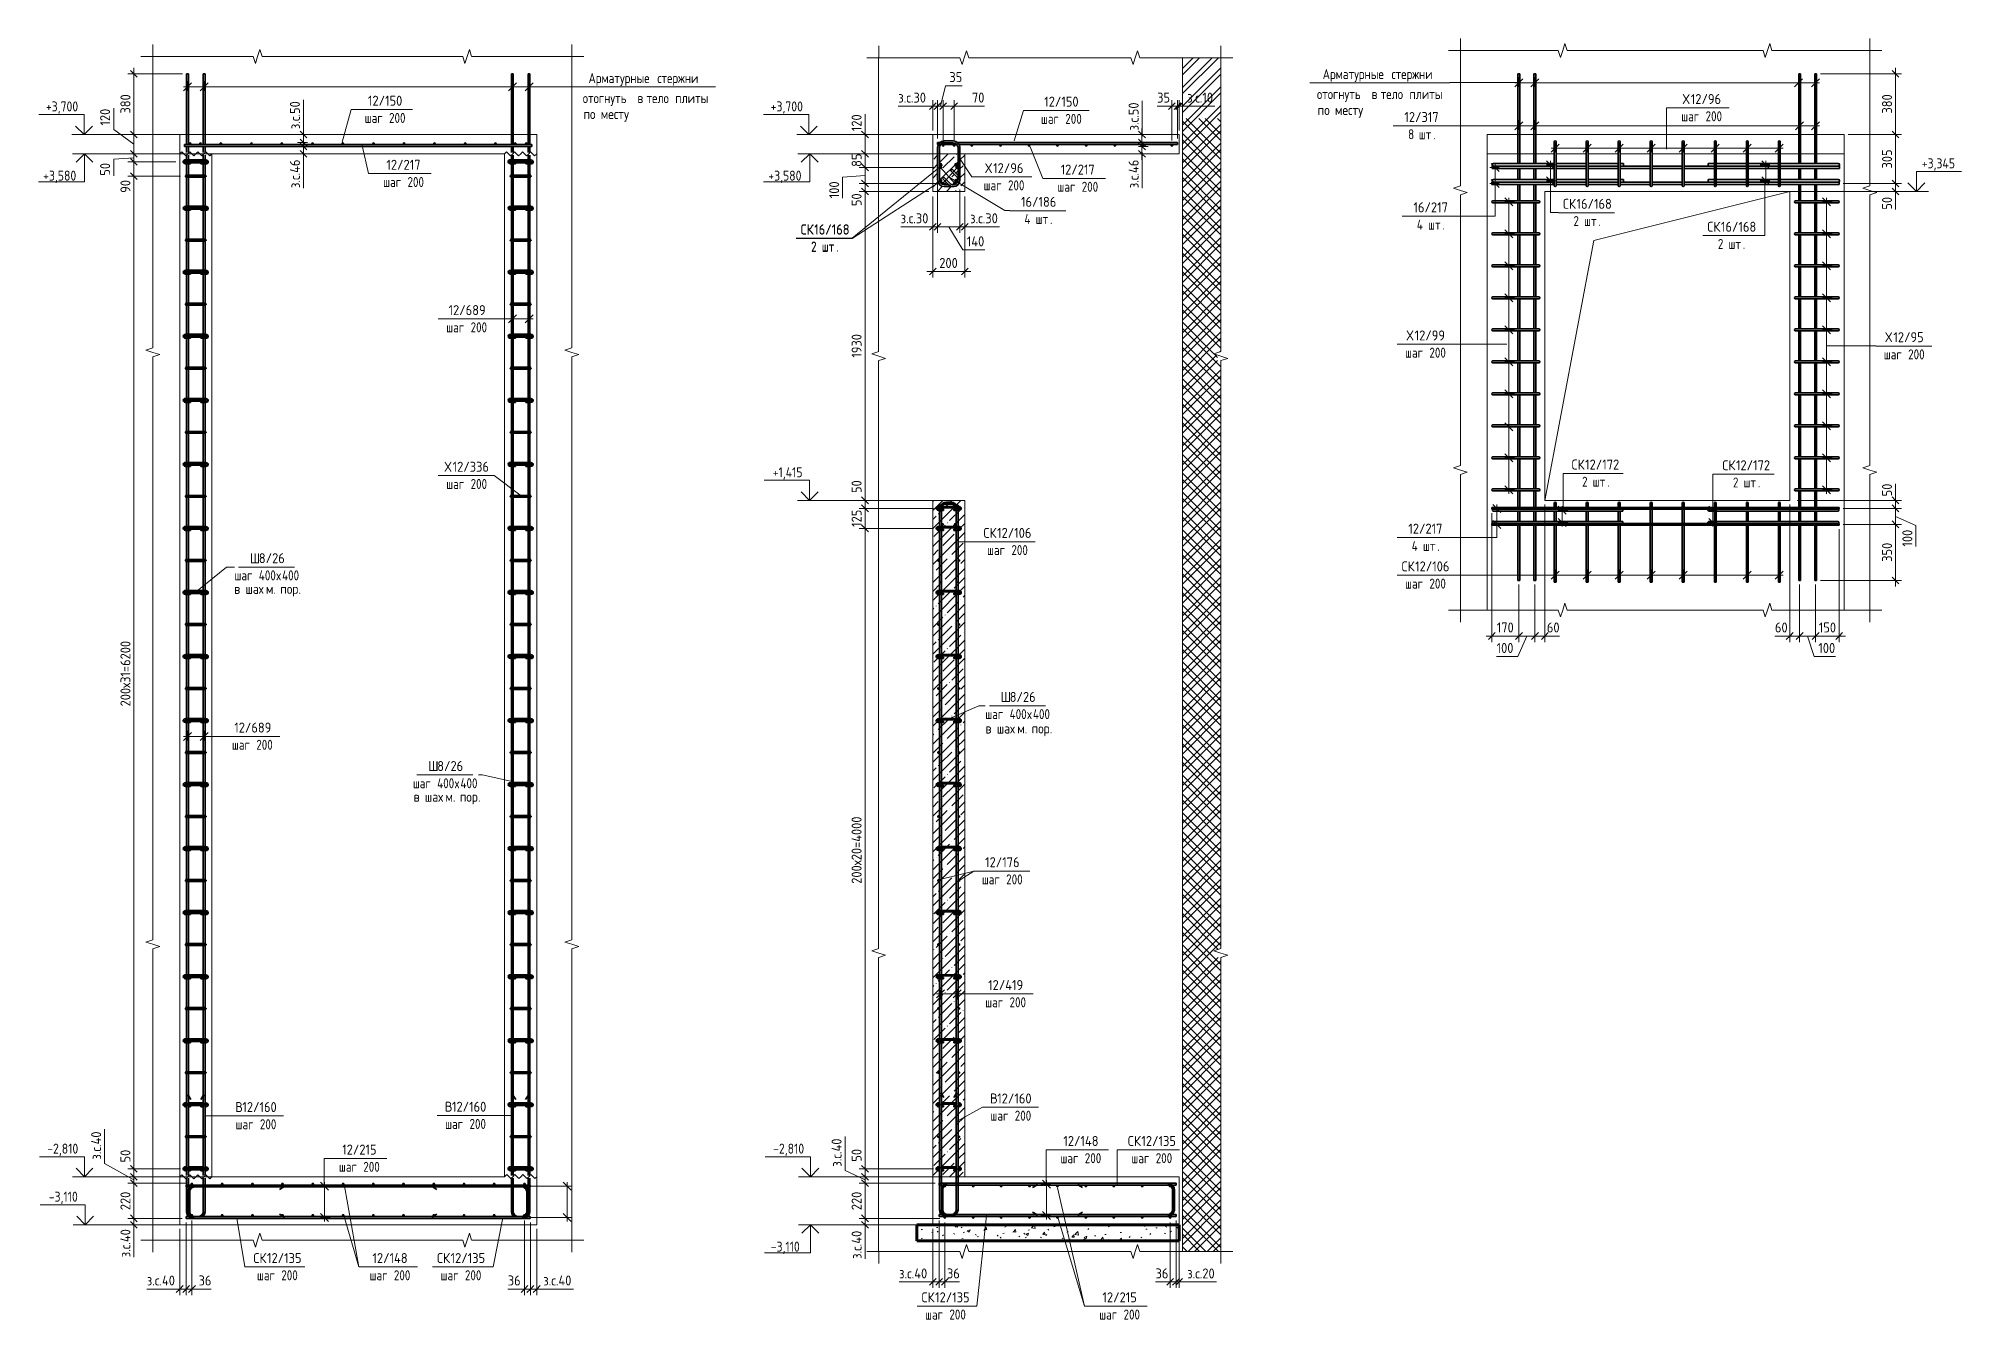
# Model space of a CAD drawing. Header units: millimetres. Extents: x -420 to 46222, y -4716 to 36443.
# Drawn here: x 34207 to 46222, y -3702 to 4300 of the extents above; entities that cross this region are included whole.
import ezdxf

# ---------------------------------------------------------------- set-up
doc = ezdxf.new("R2010")
doc.units = ezdxf.units.MM
for name, color, linetype, lineweight in [('AA_Dim', 7, 'Continuous', 9), ('AA_Dim-25', 7, 'Continuous', 9), ('AA_Linii', 7, 'Continuous', 9), ('AA_Oformlenie', 7, 'Continuous', 9), ('AA_Vinoska', 7, 'Continuous', 9), ('AA_Visotnaya otmetka', 7, 'Continuous', 9), ('AF_Okno', 7, 'Continuous', 20), ('AF_Perekritie_Опалубка', 253, 'Continuous', 20), ('AF_Pokritie', 7, 'Continuous', 9), ('AF_Stena', 7, 'Continuous', 20), ('AF_Stena_Опалубка', 253, 'Continuous', 20), ('Gen_Text', 7, 'Continuous', 9), ('KR_Armatura', 7, 'Continuous', 20), ('KR_Armatura_Tonkie', 7, 'Continuous', 20), ('KR_Fundament', 7, 'Continuous', 20)]:
    doc.layers.add(name, color=color, linetype=linetype, lineweight=lineweight)
doc.styles.add('GOST Common_1', font='GOST Common.ttf', dxfattribs={"width": 0.85, "height": 62.5})
doc.styles.add('ISOCPEUR_6', font='isocpeur.ttf', dxfattribs={"width": 0.9, "height": 62.5})
doc.styles.add('ISOCPEUR_7', font='isocpeur.ttf', dxfattribs={"width": 0.85, "height": 62.5})
doc.styles.add('ISOCPEUR_8', font='isocpeur.ttf', dxfattribs={"width": 0.8, "height": 62.5})
doc.dimstyles.new('00_Точн_3_знака__прозр__2', dxfattribs={"dimscale": 304.8, "dimtxt": 62.248823, "dimasz": 0.139436, "dimexe": 0.123031, "dimexo": 0.082021, "dimgap": 0.008202, "dimtad": 1, "dimdec": 3, "dimrnd": 0.001, "dimdsep": 46, "dimtxsty": 'ISOCPEUR_6', "dimblk1": 'OBLIQUE', "dimblk2": 'OBLIQUE', "dimsah": 1, "dimcen": 0.09, "dimdle": 0.123031, "dimazin": 0, "dimtfac": 1, "dimtdec": 4, "dimtix": 1, "dimtmove": 1, "dimatfit": 3, "dimfxl": 1, "dimtvp": 1, "dimtolj": 1, "dimtzin": 0, "dimlwd": 18, "dimlwe": 18, "dimarcsym": 2})
doc.dimstyles.new('00_Точн_3_знака__прозр__3', dxfattribs={"dimscale": 304.8, "dimtxt": 62.248823, "dimasz": 0.139436, "dimexe": 0.123031, "dimexo": 0.082021, "dimgap": 0.008202, "dimtad": 1, "dimdec": 3, "dimrnd": 0.001, "dimdsep": 46, "dimtxsty": 'ISOCPEUR_6', "dimblk1": 'OBLIQUE', "dimblk2": 'OBLIQUE', "dimsah": 1, "dimcen": 0.09, "dimdle": 0.123031, "dimazin": 0, "dimtfac": 1, "dimtdec": 4, "dimtix": 1, "dimtmove": 0, "dimatfit": 3, "dimfxl": 1, "dimtvp": 1, "dimtolj": 1, "dimtzin": 0, "dimlwd": 18, "dimlwe": 18, "dimarcsym": 2})
doc.dimstyles.new('05_Округл_5мм__прозр__2', dxfattribs={"dimscale": 304.8, "dimtxt": 62.248823, "dimasz": 0.139436, "dimexe": 0.123031, "dimexo": 0.082021, "dimgap": 0.008202, "dimtad": 1, "dimdec": 0, "dimrnd": 5, "dimdsep": 46, "dimtxsty": 'ISOCPEUR_6', "dimblk1": 'OBLIQUE', "dimblk2": 'OBLIQUE', "dimsah": 1, "dimcen": 0.09, "dimdle": 0.123031, "dimazin": 0, "dimtfac": 1, "dimtdec": 4, "dimtix": 1, "dimtmove": 1, "dimatfit": 3, "dimfxl": 1, "dimtvp": 1, "dimtolj": 1, "dimtzin": 0, "dimlwd": 18, "dimlwe": 18, "dimarcsym": 2})
doc.dimstyles.new('05_Округл_5мм__прозр__3', dxfattribs={"dimscale": 304.8, "dimtxt": 62.248823, "dimasz": 0.139436, "dimexe": 0.123031, "dimexo": 0.082021, "dimgap": 0.008202, "dimtad": 1, "dimdec": 0, "dimrnd": 5, "dimdsep": 46, "dimtxsty": 'ISOCPEUR_6', "dimblk1": 'OBLIQUE', "dimblk2": 'OBLIQUE', "dimsah": 1, "dimcen": 0.09, "dimdle": 0.123031, "dimazin": 0, "dimtfac": 1, "dimtdec": 4, "dimtix": 1, "dimtmove": 0, "dimatfit": 3, "dimfxl": 1, "dimtvp": 1, "dimtolj": 1, "dimtzin": 0, "dimlwd": 18, "dimlwe": 18, "dimarcsym": 2})
doc.dimstyles.new('10_Раскладка_арматуры_с_засечками', dxfattribs={"dimscale": 304.8, "dimtxt": 0.18, "dimasz": 0.164042, "dimexe": 0.082021, "dimexo": 0, "dimgap": 0, "dimtad": 1, "dimdec": 3, "dimrnd": 0.001, "dimdsep": 46, "dimtxsty": 'ISOCPEUR_6', "dimblk1": 'OBLIQUE', "dimblk2": 'OBLIQUE', "dimsah": 1, "dimcen": 0.09, "dimdle": 0.082021, "dimazin": 0, "dimtfac": 1, "dimtdec": 4, "dimtix": 1, "dimtmove": 0, "dimatfit": 3, "dimfxl": 1, "dimtvp": 1, "dimtolj": 1, "dimtzin": 0, "dimlwd": 18, "dimlwe": 18, "dimarcsym": 2})
doc.dimstyles.new('10_Раскладка_арматуры_с_засечками_1', dxfattribs={"dimscale": 304.8, "dimtxt": 0.18, "dimasz": 0.164042, "dimexe": 0.082021, "dimexo": 0, "dimgap": 0, "dimtad": 1, "dimdec": 3, "dimrnd": 0.001, "dimdsep": 46, "dimtxsty": 'ISOCPEUR_8', "dimblk1": 'OBLIQUE', "dimblk2": 'OBLIQUE', "dimsah": 1, "dimcen": 0.09, "dimdle": 0.082021, "dimazin": 0, "dimtfac": 1, "dimtdec": 4, "dimtix": 1, "dimtmove": 0, "dimatfit": 3, "dimfxl": 1, "dimtvp": 1, "dimtolj": 1, "dimtzin": 0, "dimlwd": 18, "dimlwe": 18, "dimarcsym": 2})
doc.dimstyles.new('10_Раскладка_арматуры_с_засечками_2', dxfattribs={"dimscale": 304.8, "dimtxt": 0.18, "dimasz": 0.164042, "dimexe": 0.082021, "dimexo": 0, "dimgap": 0, "dimtad": 1, "dimdec": 3, "dimrnd": 0.001, "dimdsep": 46, "dimtxsty": 'ISOCPEUR_8', "dimblk1": 'OBLIQUE', "dimblk2": 'OBLIQUE', "dimsah": 1, "dimcen": 0.09, "dimdle": 0.082021, "dimazin": 0, "dimtfac": 1, "dimtdec": 4, "dimtix": 1, "dimtmove": 2, "dimatfit": 3, "dimfxl": 1, "dimtvp": 1, "dimtolj": 1, "dimtzin": 0, "dimlwd": 18, "dimlwe": 18, "dimarcsym": 2})
doc.dimstyles.new('10_Раскладка_арматуры_с_засечками_3', dxfattribs={"dimscale": 304.8, "dimtxt": 0.18, "dimasz": 0.164042, "dimexe": 0.082021, "dimexo": 0, "dimgap": 0, "dimtad": 1, "dimdec": 3, "dimrnd": 0.001, "dimdsep": 46, "dimtxsty": 'ISOCPEUR_7', "dimblk1": 'OBLIQUE', "dimblk2": 'OBLIQUE', "dimsah": 1, "dimcen": 0.09, "dimdle": 0.082021, "dimazin": 0, "dimtfac": 1, "dimtdec": 4, "dimtix": 1, "dimtmove": 0, "dimatfit": 3, "dimfxl": 1, "dimtvp": 1, "dimtolj": 1, "dimtzin": 0, "dimlwd": 18, "dimlwe": 18, "dimarcsym": 2})
doc.dimstyles.new('10_Раскладка_арматуры_с_засечками_4', dxfattribs={"dimscale": 304.8, "dimtxt": 0.18, "dimasz": 0.164042, "dimexe": 0.082021, "dimexo": 0, "dimgap": 0, "dimtad": 1, "dimdec": 3, "dimrnd": 0.001, "dimdsep": 46, "dimtxsty": 'ISOCPEUR_7', "dimblk1": 'OBLIQUE', "dimblk2": 'OBLIQUE', "dimsah": 1, "dimcen": 0.09, "dimdle": 0.082021, "dimazin": 0, "dimtfac": 1, "dimtdec": 4, "dimtix": 1, "dimtmove": 2, "dimatfit": 3, "dimfxl": 1, "dimtvp": 1, "dimtolj": 1, "dimtzin": 0, "dimlwd": 18, "dimlwe": 18, "dimarcsym": 2})

msp = doc.modelspace()

# ---------------------------------------------------------------- texts
at = {"layer": 'AA_Vinoska', "char_height": 62.5, "attachment_point": 1}
for s, insert, width, style in [('Арматурные', (42230.4625, 4108.7314), 499.15068, 'GOST Common_1'), ('\\fGOST Common|b0|i0|c204|p34|;\\W.85; ', (42642.3029, 4108.7314), 22.146617, 'GOST Common_1'), ('стержни', (42660.5757, 4108.7314), 339.013602, 'GOST Common_1'), ('Арматурные', (37643.3973, 4083.5164), 499.15068, 'GOST Common_1'), ('\\fGOST Common|b0|i0|c204|p34|;\\W.85; ', (38055.2378, 4083.5164), 22.146617, 'GOST Common_1'), ('стержни', (38073.5106, 4083.5164), 339.013602, 'GOST Common_1'), ('отогнуть', (42194.6562, 3983.7314), 391.824766, 'GOST Common_1'), ('\\fGOST Common|b0|i0|c204|p34|;\\W.85; ', (42517.944, 3983.7314), 22.146617, 'GOST Common_1'), ('\\fGOST Common|b0|i0|c204|p34|;\\W.85;в', (42536.2167, 3983.7314), 45.99682, 'GOST Common_1'), ('\\fGOST Common|b0|i0|c204|p34|;\\W.85; ', (42574.1679, 3983.7314), 22.146617, 'GOST Common_1'), ('тело', (42592.4407, 3983.7314), 195.912383, 'GOST Common_1'), ('\\fGOST Common|b0|i0|c204|p34|;\\W.85; ', (42754.0846, 3983.7314), 22.146617, 'GOST Common_1'), ('плиты', (42772.3574, 3983.7314), 247.019961, 'GOST Common_1'), ('12/150', (36265.3495, 3942.4612), 263.354344, 'ISOCPEUR_6'), ('отогнуть', (37607.5911, 3958.5164), 391.824766, 'GOST Common_1'), ('\\fGOST Common|b0|i0|c204|p34|;\\W.85; ', (37930.8788, 3958.5164), 22.146617, 'GOST Common_1'), ('\\fGOST Common|b0|i0|c204|p34|;\\W.85;в', (37949.1516, 3958.5164), 45.99682, 'GOST Common_1'), ('\\fGOST Common|b0|i0|c204|p34|;\\W.85; ', (37987.1028, 3958.5164), 22.146617, 'GOST Common_1'), ('тело', (38005.3756, 3958.5164), 195.912383, 'GOST Common_1'), ('\\fGOST Common|b0|i0|c204|p34|;\\W.85; ', (38167.0194, 3958.5164), 22.146617, 'GOST Common_1'), ('плиты', (38185.2922, 3958.5164), 247.019961, 'GOST Common_1'), ('12/150', (40490.5918, 3936.7319), 263.354344, 'ISOCPEUR_6'), ('\\fISOCPEUR|b0|i0|c204|p34|;\\W.9;Х', (44479.6544, 3952.8937), 61.329094, 'ISOCPEUR_6'), ('12/96', (44530.256, 3952.8937), 229.082203, 'ISOCPEUR_6'), (' 200', (44590.9398, 3845.4174), 166.751, 'ISOCPEUR_8'), ('шаг', (36244.9995, 3834.9849), 145.907125, 'ISOCPEUR_8'), (' 200', (36365.3849, 3834.9849), 166.751, 'ISOCPEUR_8'), ('шаг', (40470.2418, 3829.2556), 145.907125, 'ISOCPEUR_8'), (' 200', (40590.6273, 3829.2556), 166.751, 'ISOCPEUR_8'), ('12/317', (42740.791, 3840.5968), 263.354344, 'ISOCPEUR_6'), ('8 ', (42764.141, 3733.1205), 80.16875, 'ISOCPEUR_8'), ('шаг', (44470.5544, 3845.4174), 145.907125, 'ISOCPEUR_8'), ('шт', (42830.2868, 3733.1205), 109.0295, 'ISOCPEUR_8'), ('\\fISOCPEUR|b0|i0|c204|p34|;\\W.8;.', (42920.2452, 3733.1205), 17.637125, 'ISOCPEUR_8'), ('12/217', (36380.7164, 3542.2822), 263.354344, 'ISOCPEUR_6'), ('\\fISOCPEUR|b0|i0|c204|p34|;\\W.9;Х', (40121.0263, 3521.334), 61.329094, 'ISOCPEUR_6'), ('12/96', (40171.6279, 3521.334), 229.082203, 'ISOCPEUR_6'), ('12/217', (40593.1017, 3512.3889), 263.354344, 'ISOCPEUR_6'), ('шаг', (36360.3664, 3434.8059), 145.907125, 'ISOCPEUR_8'), (' 200', (36480.7519, 3434.8059), 166.751, 'ISOCPEUR_8'), ('шаг', (40111.9263, 3413.8577), 145.907125, 'ISOCPEUR_8'), (' 200', (40232.3117, 3413.8577), 166.751, 'ISOCPEUR_8'), ('шаг', (40572.7517, 3404.9126), 145.907125, 'ISOCPEUR_8'), (' 200', (40693.1371, 3404.9126), 166.751, 'ISOCPEUR_8'), ('16/186', (40345.4153, 3310.8458), 263.354344, 'ISOCPEUR_6'), ('16/217', (42797.3591, 3276.3041), 263.354344, 'ISOCPEUR_6'), ('СК', (43731.2793, 3298.3755), 102.816422, 'ISOCPEUR_6'), ('16/168', (43816.1113, 3298.3755), 263.354344, 'ISOCPEUR_6'), ('СК', (38968.6337, 3139.5246), 102.816422, 'ISOCPEUR_6'), ('СК', (38968.6337, 3137.2877), 102.816422, 'ISOCPEUR_6'), ('16/168', (39053.4658, 3139.5246), 263.354344, 'ISOCPEUR_6'), ('16/168', (39053.4658, 3137.2877), 263.354344, 'ISOCPEUR_6'), ('4 ', (40366.7653, 3203.3695), 84.978875, 'ISOCPEUR_8'), ('шт', (40436.8799, 3203.3695), 109.0295, 'ISOCPEUR_8'), ('\\fISOCPEUR|b0|i0|c204|p34|;\\W.8;.', (40526.8383, 3203.3695), 17.637125, 'ISOCPEUR_8'), ('4 ', (42818.7091, 3168.8278), 84.978875, 'ISOCPEUR_8'), ('шт', (42888.8237, 3168.8278), 109.0295, 'ISOCPEUR_8'), ('2 ', (43797.1543, 3190.8991), 80.16875, 'ISOCPEUR_8'), ('шт', (43863.3001, 3190.8991), 109.0295, 'ISOCPEUR_8'), ('\\fISOCPEUR|b0|i0|c204|p34|;\\W.8;.', (43953.2584, 3190.8991), 17.637125, 'ISOCPEUR_8'), ('СК', (44633.6293, 3155.0398), 102.816422, 'ISOCPEUR_6'), ('16/168', (44718.4613, 3155.0398), 263.354344, 'ISOCPEUR_6'), ('2 ', (39034.5087, 3032.0483), 80.16875, 'ISOCPEUR_8'), ('2 ', (39034.5087, 3029.8114), 80.16875, 'ISOCPEUR_8'), ('шт', (39100.6546, 3032.0483), 109.0295, 'ISOCPEUR_8'), ('шт', (39100.6546, 3029.8114), 109.0295, 'ISOCPEUR_8'), ('\\fISOCPEUR|b0|i0|c204|p34|;\\W.8;.', (42978.782, 3168.8278), 17.637125, 'ISOCPEUR_8'), ('2 ', (44699.5043, 3047.5634), 80.16875, 'ISOCPEUR_8'), ('шт', (44765.6501, 3047.5634), 109.0295, 'ISOCPEUR_8'), ('\\fISOCPEUR|b0|i0|c204|p34|;\\W.8;.', (39190.6129, 3032.0483), 17.637125, 'ISOCPEUR_8'), ('\\fISOCPEUR|b0|i0|c204|p34|;\\W.8;.', (39190.6129, 3029.8114), 17.637125, 'ISOCPEUR_8'), ('\\fISOCPEUR|b0|i0|c204|p34|;\\W.8;.', (44855.6084, 3047.5634), 17.637125, 'ISOCPEUR_8'), ('12/689', (36769.0435, 2634.458), 277.784719, 'ISOCPEUR_6'), (' 200', (36875.0415, 2526.9816), 166.751, 'ISOCPEUR_8'), ('шаг', (36754.656, 2526.9816), 145.907125, 'ISOCPEUR_8'), ('\\fISOCPEUR|b0|i0|c204|p34|;\\W.9;Х', (42754.1726, 2476.2693), 61.329094, 'ISOCPEUR_6'), ('12/99', (42804.7742, 2476.2693), 229.082203, 'ISOCPEUR_6'), ('\\fISOCPEUR|b0|i0|c204|p34|;\\W.9;Х', (45745.2547, 2465.5439), 61.329094, 'ISOCPEUR_6'), ('12/95', (45795.8562, 2465.5439), 229.082203, 'ISOCPEUR_6'), ('шаг', (42745.0726, 2368.793), 145.907125, 'ISOCPEUR_8'), (' 200', (42865.4581, 2368.793), 166.751, 'ISOCPEUR_8'), ('шаг', (45736.1547, 2358.0676), 145.907125, 'ISOCPEUR_8'), (' 200', (45856.5401, 2358.0676), 166.751, 'ISOCPEUR_8'), ('\\fISOCPEUR|b0|i0|c204|p34|;\\W.9;Х', (36743.731, 1655.994), 61.329094, 'ISOCPEUR_6'), ('12/336', (36794.3326, 1655.994), 277.784719, 'ISOCPEUR_6'), ('СК', (43785.2212, 1669.9319), 102.816422, 'ISOCPEUR_6'), ('2 ', (43851.0962, 1562.4556), 80.16875, 'ISOCPEUR_8'), ('12/172', (43870.0532, 1669.9319), 263.354344, 'ISOCPEUR_6'), ('СК', (44727.6566, 1665.3316), 102.816422, 'ISOCPEUR_6'), ('12/172', (44812.4887, 1665.3316), 263.354344, 'ISOCPEUR_6'), ('шаг', (36754.656, 1548.5177), 145.907125, 'ISOCPEUR_8'), (' 200', (36875.0415, 1548.5177), 166.751, 'ISOCPEUR_8'), ('шт', (43917.242, 1562.4556), 109.0295, 'ISOCPEUR_8'), ('\\fISOCPEUR|b0|i0|c204|p34|;\\W.8;.', (44007.2004, 1562.4556), 17.637125, 'ISOCPEUR_8'), ('2 ', (44793.5316, 1557.8553), 80.16875, 'ISOCPEUR_8'), ('шт', (44859.6775, 1557.8553), 109.0295, 'ISOCPEUR_8'), ('\\fISOCPEUR|b0|i0|c204|p34|;\\W.8;.', (44949.6358, 1557.8553), 17.637125, 'ISOCPEUR_8'), ('СК', (40111.2124, 1243.0143), 102.816422, 'ISOCPEUR_6'), ('12/106', (40196.0445, 1243.0143), 263.354344, 'ISOCPEUR_6'), ('12/217', (42765.4226, 1269.2215), 263.354344, 'ISOCPEUR_6'), ('\\fISOCPEUR|b0|i0|c204|p34|;\\W.9;Ш', (35527.2254, 1084.9316), 68.544281, 'ISOCPEUR_6'), ('8/26', (35583.7801, 1084.9316), 194.810062, 'ISOCPEUR_6'), ('шаг', (40133.3874, 1135.538), 145.907125, 'ISOCPEUR_8'), (' 200', (40253.7728, 1135.538), 166.751, 'ISOCPEUR_8'), ('4 ', (42786.7726, 1161.7452), 84.978875, 'ISOCPEUR_8'), ('шт', (42856.8872, 1161.7452), 109.0295, 'ISOCPEUR_8'), ('\\fISOCPEUR|b0|i0|c204|p34|;\\W.8;.', (42946.8456, 1161.7452), 17.637125, 'ISOCPEUR_8'), (' 400', (35551.8608, 977.4553), 171.561125, 'ISOCPEUR_8'), ('400', (35729.1317, 977.4553), 134.6835, 'ISOCPEUR_8'), ('СК', (42722.8976, 1033.657), 102.816422, 'ISOCPEUR_6'), ('12/106', (42807.7297, 1033.657), 263.354344, 'ISOCPEUR_6'), ('шаг', (35431.4754, 977.4553), 145.907125, 'ISOCPEUR_8'), ('\\fISOCPEUR|b0|i0|c204|p34|;\\W.8;х', (35693.4129, 977.4553), 43.291125, 'ISOCPEUR_8'), ('шаг', (42745.0726, 926.1807), 145.907125, 'ISOCPEUR_8'), (' 200', (42865.4581, 926.1807), 166.751, 'ISOCPEUR_8'), ('\\fISOCPEUR|b0|i0|c204|p34|;\\W.9;Ш', (40218.3059, 218.2462), 68.544281, 'ISOCPEUR_6'), ('8/26', (40274.8606, 218.2462), 194.810062, 'ISOCPEUR_6'), ('12/689', (35430.0563, 26.8381), 277.784719, 'ISOCPEUR_6'), ('шаг', (40122.5559, 110.7699), 145.907125, 'ISOCPEUR_8'), (' 400', (40242.9413, 110.7699), 171.561125, 'ISOCPEUR_8'), ('\\fISOCPEUR|b0|i0|c204|p34|;\\W.8;х', (40384.4934, 110.7699), 43.291125, 'ISOCPEUR_8'), ('400', (40420.2122, 110.7699), 134.6835, 'ISOCPEUR_8'), ('шаг', (35415.6688, -80.6382), 145.907125, 'ISOCPEUR_8'), (' 200', (35536.0542, -80.6382), 166.751, 'ISOCPEUR_8'), ('\\fISOCPEUR|b0|i0|c204|p34|;\\W.9;Ш', (36641.5753, -213.4879), 68.544281, 'ISOCPEUR_6'), ('8/26', (36698.13, -213.4879), 194.810062, 'ISOCPEUR_6'), ('шаг', (36545.8253, -320.9642), 145.907125, 'ISOCPEUR_8'), (' 400', (36666.2108, -320.9642), 171.561125, 'ISOCPEUR_8'), ('\\fISOCPEUR|b0|i0|c204|p34|;\\W.8;х', (36807.7628, -320.9642), 43.291125, 'ISOCPEUR_8'), ('400', (36843.4816, -320.9642), 134.6835, 'ISOCPEUR_8'), ('12/176', (40121.2416, -814.0927), 263.354344, 'ISOCPEUR_6'), ('12/176', (40121.2416, -814.0927), 263.354344, 'ISOCPEUR_6'), ('шаг', (40100.8916, -921.569), 145.907125, 'ISOCPEUR_8'), (' 200', (40221.277, -921.569), 166.751, 'ISOCPEUR_8'), ('12/419', (40140.0433, -1581.7143), 268.765734, 'ISOCPEUR_6'), ('шаг', (40121.9433, -1689.1906), 145.907125, 'ISOCPEUR_8'), (' 200', (40242.3287, -1689.1906), 166.751, 'ISOCPEUR_8'), ('\\fISOCPEUR|b0|i0|c204|p34|;\\W.9;В', (35436.1203, -2343.6281), 54.113906, 'ISOCPEUR_6'), ('12/160', (35480.7687, -2343.6281), 263.354344, 'ISOCPEUR_6'), ('\\fISOCPEUR|b0|i0|c204|p34|;\\W.9;В', (36745.6799, -2341.5394), 54.113906, 'ISOCPEUR_6'), ('12/160', (36790.3283, -2341.5394), 263.354344, 'ISOCPEUR_6'), ('\\fISOCPEUR|b0|i0|c204|p34|;\\W.9;В', (40152.3568, -2289.9293), 54.113906, 'ISOCPEUR_6'), ('12/160', (40197.0052, -2289.9293), 263.354344, 'ISOCPEUR_6'), (' 200', (40274.7797, -2397.4056), 166.751, 'ISOCPEUR_8'), ('шаг', (35438.1578, -2451.1044), 145.907125, 'ISOCPEUR_8'), (' 200', (35558.5432, -2451.1044), 166.751, 'ISOCPEUR_8'), ('шаг', (36747.7174, -2449.0157), 145.907125, 'ISOCPEUR_8'), (' 200', (36868.1028, -2449.0157), 166.751, 'ISOCPEUR_8'), ('шаг', (40154.3943, -2397.4056), 145.907125, 'ISOCPEUR_8'), ('12/215', (36104.583, -2609.3316), 263.354344, 'ISOCPEUR_6'), ('12/148', (40610.0007, -2555.4724), 268.765734, 'ISOCPEUR_6'), ('СК', (41012.9586, -2555.4724), 102.816422, 'ISOCPEUR_6'), ('12/135', (41097.7907, -2555.4724), 263.354344, 'ISOCPEUR_6'), ('шаг', (36084.233, -2716.8079), 145.907125, 'ISOCPEUR_8'), (' 200', (36204.6184, -2716.8079), 166.751, 'ISOCPEUR_8'), ('шаг', (40591.9007, -2662.9487), 145.907125, 'ISOCPEUR_8'), (' 200', (40712.2861, -2662.9487), 166.751, 'ISOCPEUR_8'), ('шаг', (41035.1336, -2662.9487), 145.907125, 'ISOCPEUR_8'), (' 200', (41155.5191, -2662.9487), 166.751, 'ISOCPEUR_8'), ('СК', (35549.8147, -3286.9797), 102.816422, 'ISOCPEUR_6'), ('12/135', (35634.6467, -3286.9797), 263.354344, 'ISOCPEUR_6'), ('12/148', (36293.3817, -3286.9797), 268.765734, 'ISOCPEUR_6'), ('12/148', (36293.3817, -3286.9797), 268.765734, 'ISOCPEUR_6'), ('СК', (36696.935, -3286.9797), 102.816422, 'ISOCPEUR_6'), ('12/135', (36781.767, -3286.9797), 263.354344, 'ISOCPEUR_6'), ('шаг', (35571.9897, -3394.4561), 145.907125, 'ISOCPEUR_8'), (' 200', (35692.3751, -3394.4561), 166.751, 'ISOCPEUR_8'), ('шаг', (36275.2817, -3394.4561), 145.907125, 'ISOCPEUR_8'), ('шаг', (36275.2817, -3394.4561), 145.907125, 'ISOCPEUR_8'), (' 200', (36395.6671, -3394.4561), 166.751, 'ISOCPEUR_8'), (' 200', (36395.6671, -3394.4561), 166.751, 'ISOCPEUR_8'), ('шаг', (36719.11, -3394.4561), 145.907125, 'ISOCPEUR_8'), (' 200', (36839.4954, -3394.4561), 166.751, 'ISOCPEUR_8'), ('СК', (39723.8899, -3532.0848), 102.816422, 'ISOCPEUR_6'), ('12/135', (39808.7219, -3532.0848), 263.354344, 'ISOCPEUR_6'), ('12/215', (40854.4027, -3532.0848), 263.354344, 'ISOCPEUR_6'), ('12/215', (40854.4027, -3532.0848), 263.354344, 'ISOCPEUR_6'), ('шаг', (39746.0649, -3639.5611), 145.907125, 'ISOCPEUR_8'), (' 200', (39866.4503, -3639.5611), 166.751, 'ISOCPEUR_8'), ('шаг', (40834.0527, -3639.5611), 145.907125, 'ISOCPEUR_8'), (' 200', (40954.4381, -3639.5611), 166.751, 'ISOCPEUR_8')]:
    msp.add_mtext(s, dxfattribs=dict(at, insert=insert, width=width, style=style))
at = {"layer": 'AA_Visotnaya otmetka', "char_height": 62.5, "attachment_point": 1, "line_spacing_factor": 1.149209, "style": 'ISOCPEUR_7'}
for s, insert, width in [('+3,700', (34253.2486, 3906.6534), 242.007515), ('+3,700', (38781.5324, 3906.6534), 242.007515), ('+3,345', (45973.4917, 3551.6534), 247.983009), ('+3,580', (34235.9902, 3474.4442), 242.007515), ('+3,580', (38767.0155, 3474.4442), 242.007515), ('+1,415', (38794.4729, 1621.6534), 222.587159), ('-2,810', (34261.7607, -2603.3465), 229.30959), ('-2,810', (38797.0043, -2603.3465), 229.30959), ('-3,110', (34271.221, -2903.3465), 216.611665), ('-3,110', (38782.0565, -3215.5558), 216.611665)]:
    msp.add_mtext(s, dxfattribs=dict(at, insert=insert, width=width))
at = {"layer": 'Gen_Text', "char_height": 62.5, "attachment_point": 1, "style": 'ISOCPEUR_7'}
for s, insert, width in [('\\fISOCPEUR|b0|i0|c204|p34|;\\W.85; ', (37687.7357, 3859.1393), 39.182477), ('по', (42198.8984, 3884.3543), 91.993641), ('\\fISOCPEUR|b0|i0|c204|p34|;\\W.85; ', (42274.8008, 3884.3543), 39.182477), ('месту', (42307.1296, 3884.3543), 240.205617), ('по', (37611.8333, 3859.1393), 91.993641), ('месту', (37720.0644, 3859.1393), 240.205617), ('\\fISOCPEUR|b0|i0|c204|p34|;\\W.85;в', (35429.6769, 893.2315), 45.99682), ('\\fISOCPEUR|b0|i0|c204|p34|;\\W.85; ', (35467.6281, 893.2315), 39.182477), ('шах', (35499.9569, 893.2315), 155.02632), ('м. ', (35627.8664, 893.2315), 109.0295), ('пор', (35717.8247, 893.2315), 137.990461), ('\\fISOCPEUR|b0|i0|c204|p34|;\\W.85;.', (35831.6782, 893.2315), 18.739445), ('\\fISOCPEUR|b0|i0|c204|p34|;\\W.85;в', (40123.711, 21.066), 45.99682), ('\\fISOCPEUR|b0|i0|c204|p34|;\\W.85; ', (40161.6622, 21.066), 39.182477), ('шах', (40193.991, 21.066), 155.02632), ('м. ', (40321.9005, 21.066), 109.0295), ('пор', (40411.8588, 21.066), 137.990461), ('\\fISOCPEUR|b0|i0|c204|p34|;\\W.85;.', (40525.7123, 21.066), 18.739445), ('\\fISOCPEUR|b0|i0|c204|p34|;\\W.85;в', (36551.0087, -405.7254), 45.99682), ('\\fISOCPEUR|b0|i0|c204|p34|;\\W.85; ', (36588.9599, -405.7254), 39.182477), ('шах', (36621.2886, -405.7254), 155.02632), ('м. ', (36749.1981, -405.7254), 109.0295), ('пор', (36839.1565, -405.7254), 137.990461), ('\\fISOCPEUR|b0|i0|c204|p34|;\\W.85;.', (36953.01, -405.7254), 18.739445)]:
    msp.add_mtext(s, dxfattribs=dict(at, insert=insert, width=width))

# ---------------------------------------------------------------- blocks, each defined once
blk = doc.blocks.new('350_Стержень П торец СК-СГ _НесАрм_РабПлоск_ - 350_Стержень П торец СК-СГ _НесАрм_РабПлоск_-4078482-1-1 Армирование')
at = {"layer": 'KR_Armatura_Tonkie', "lineweight": 35}
for points in [[(-34454, -2904), (-34448, -2904), (-34447, -2896), (-34444, -2889), (-34439, -2883), (-34433, -2878), (-34426, -2875), (-34418, -2874), (-34418, -2862), (-34429, -2863), (-34439, -2868), (-34448, -2875), (-34454, -2883), (-34459, -2893), (-34460, -2904), (-34456, -2904)], [(-33860, -2874), (-33860, -2862), (-34418, -2862), (-34418, -2874), (-34224, -2874)], [(-34454, -3028), (-34448, -3028), (-34448, -2904), (-34460, -2904), (-34460, -3028), (-34456, -3028)], [(-34418, -3070), (-34418, -3058), (-34426, -3057), (-34433, -3054), (-34439, -3049), (-34444, -3043), (-34447, -3036), (-34448, -3028), (-34460, -3028), (-34459, -3039), (-34454, -3049), (-34447, -3058), (-34439, -3064), (-34429, -3069), (-34423, -3069)], [(-33860, -3070), (-33860, -3058), (-34418, -3058), (-34418, -3070), (-33996, -3070)]]:
    blk.add_hatch(color=256, dxfattribs=at).paths.add_polyline_path(points)
for p, q in [((-33860, -2862), (-34418, -2862)), ((-34418, -2874), (-33860, -2874)), ((-33860, -2874), (-33886, -2889)), ((-33860, -2874), (-33860, -2862)), ((-33860, -2862), (-33860, -2874)), ((-34460, -2904), (-34460, -3028)), ((-34448, -3028), (-34448, -2904)), ((-33860, -3058), (-34418, -3058)), ((-34418, -3070), (-33860, -3070)), ((-33860, -3058), (-33886, -3043)), ((-33860, -3058), (-33860, -3070)), ((-33860, -3070), (-33860, -3058))]:
    blk.add_line(p, q, dxfattribs=at)
at = {"layer": 'KR_Armatura_Tonkie', "lineweight": 35, "flags": 128}
for points in [[(-34447, -2874), (-34451, -2879), (-34458, -2890), (-34460, -2902), (-34460, -2904)], [(-34448, -2904), (-34446, -2893), (-34440, -2884), (-34432, -2877), (-34422, -2874), (-34418, -2874)], [(-34418, -2862), (-34431, -2864), (-34442, -2870), (-34447, -2874)], [(-34460, -3028), (-34458, -3041), (-34452, -3052), (-34447, -3058)], [(-34418, -3058), (-34429, -3056), (-34438, -3050), (-34445, -3042), (-34448, -3032), (-34448, -3028)], [(-34447, -3058), (-34443, -3061), (-34432, -3068), (-34420, -3070), (-34418, -3070)]]:
    blk.add_lwpolyline(points, dxfattribs=at)
blk = doc.blocks.new('350_Стержень П торец СК-СГ _НесАрм_РабПлоск_ - 350_Стержень П торец СК-СГ _НесАрм_РабПлоск_-V2-1-1 Армирование')
at = {"layer": 'KR_Armatura_Tonkie', "lineweight": 35}
for p, q in [((-34440, -2884), (-34432, -2878)), ((-34430, -2877), (-34423, -2875)), ((-34364, -2862), (-34418, -2862)), ((-34418, -2874), (-34364, -2874)), ((-33860, -2862), (-34352, -2862)), ((-34352, -2874), (-33860, -2874)), ((-33860, -2874), (-33886, -2889)), ((-33860, -2865), (-33860, -2862)), ((-33860, -2862), (-33860, -2874)), ((-33860, -2874), (-33860, -2871)), ((-34448, -2904), (-34446, -2894)), ((-34448, -3028), (-34448, -2904)), ((-34445, -2892), (-34441, -2885)), ((-34445, -3040), (-34447, -3033)), ((-34438, -3050), (-34444, -3042)), ((-34430, -3055), (-34437, -3051)), ((-34418, -3058), (-34428, -3056)), ((-34394, -3058), (-34418, -3058)), ((-34418, -3070), (-33860, -3070)), ((-33860, -3058), (-34365, -3058)), ((-33860, -3058), (-33886, -3043)), ((-33860, -3058), (-33860, -3070)), ((-33860, -3061), (-33860, -3058)), ((-33860, -3070), (-33860, -3067))]:
    blk.add_line(p, q, dxfattribs=at)
at = {"layer": 'KR_Armatura_Tonkie', "lineweight": 35, "flags": 128}
for points in [[(-34450, -2877), (-34451, -2879), (-34453, -2881)], [(-34441, -2869), (-34442, -2870), (-34444, -2872)], [(-34430, -2864), (-34431, -2864), (-34433, -2865)]]:
    blk.add_lwpolyline(points, dxfattribs=at)
blk = doc.blocks.new('350_Стержень П торец СК-СГ _НесАрм_РабПлоск_ - 350_Стержень П торец СК-СГ _НесАрм_РабПлоск_-4075653-1-1 Армирование')
at = {"layer": 'KR_Armatura_Tonkie', "lineweight": 35}
for points in [[(-32930, -2874), (-32372, -2874), (-32372, -2862), (-32930, -2862), (-32930, -2874)], [(-32334, -2904), (-32330, -2904), (-32331, -2893), (-32336, -2883), (-32343, -2874), (-32351, -2868), (-32361, -2863), (-32372, -2862), (-32372, -2874), (-32364, -2875), (-32356, -2878), (-32350, -2883), (-32346, -2889), (-32343, -2897), (-32342, -2904), (-32336, -2904)], [(-32336, -3028), (-32330, -3028), (-32330, -2904), (-32342, -2904), (-32342, -3028), (-32338, -3028)], [(-32856, -3070), (-32372, -3070), (-32372, -3058), (-32930, -3058), (-32930, -3070)], [(-32372, -3070), (-32361, -3069), (-32351, -3064), (-32342, -3058), (-32336, -3049), (-32331, -3039), (-32330, -3028), (-32342, -3028), (-32343, -3036), (-32346, -3043), (-32351, -3050), (-32357, -3054), (-32364, -3057), (-32372, -3058), (-32372, -3070)]]:
    blk.add_hatch(color=256, dxfattribs=at).paths.add_polyline_path(points)
for p, q in [((-32372, -2862), (-32930, -2862)), ((-32930, -2874), (-32930, -2862)), ((-32930, -2862), (-32930, -2874)), ((-32930, -2874), (-32372, -2874)), ((-32930, -2874), (-32904, -2889)), ((-32342, -2904), (-32342, -3028)), ((-32330, -3028), (-32330, -2904)), ((-32930, -3058), (-32904, -3043)), ((-32372, -3058), (-32930, -3058)), ((-32930, -3058), (-32930, -3070)), ((-32930, -3070), (-32930, -3058)), ((-32930, -3070), (-32372, -3070))]:
    blk.add_line(p, q, dxfattribs=at)
at = {"layer": 'KR_Armatura_Tonkie', "lineweight": 35, "flags": 128}
for points in [[(-32343, -2874), (-32347, -2871), (-32358, -2864), (-32370, -2862), (-32372, -2862)], [(-32372, -2874), (-32361, -2876), (-32352, -2882), (-32345, -2890), (-32342, -2900), (-32342, -2904)], [(-32330, -2904), (-32332, -2891), (-32338, -2880), (-32343, -2874)], [(-32342, -3028), (-32344, -3039), (-32350, -3048), (-32358, -3055), (-32368, -3058), (-32372, -3058)], [(-32372, -3070), (-32359, -3068), (-32348, -3062), (-32343, -3058)], [(-32343, -3058), (-32339, -3053), (-32332, -3042), (-32330, -3030), (-32330, -3028)]]:
    blk.add_lwpolyline(points, dxfattribs=at)
blk = doc.blocks.new('350_Стержень П торец СК-СГ _НесАрм_РабПлоск_ - 350_Стержень П торец СК-СГ _НесАрм_РабПлоск_-V3-1-1 Армирование')
at = {"layer": 'KR_Armatura_Tonkie', "lineweight": 35}
for p, q in [((-32438, -2862), (-32930, -2862)), ((-32930, -2874), (-32930, -2862)), ((-32930, -2862), (-32930, -2865)), ((-32930, -2871), (-32930, -2874)), ((-32930, -2874), (-32438, -2874)), ((-32930, -2874), (-32904, -2889)), ((-32372, -2862), (-32426, -2862)), ((-32426, -2874), (-32372, -2874)), ((-32372, -2874), (-32362, -2876)), ((-32360, -2877), (-32353, -2881)), ((-32352, -2882), (-32346, -2890)), ((-32345, -2892), (-32343, -2899)), ((-32342, -2904), (-32342, -3028)), ((-32930, -3058), (-32904, -3043)), ((-32425, -3058), (-32930, -3058)), ((-32930, -3058), (-32930, -3061)), ((-32930, -3070), (-32930, -3058)), ((-32930, -3067), (-32930, -3070)), ((-32930, -3070), (-32372, -3070)), ((-32372, -3058), (-32396, -3058)), ((-32360, -3055), (-32367, -3057)), ((-32350, -3048), (-32358, -3054)), ((-32345, -3040), (-32349, -3047)), ((-32342, -3028), (-32344, -3038))]:
    blk.add_line(p, q, dxfattribs=at)
at = {"layer": 'KR_Armatura_Tonkie', "lineweight": 35, "flags": 128}
for points in [[(-32368, -2863), (-32370, -2862), (-32372, -2862)], [(-32355, -2866), (-32358, -2864), (-32359, -2864)], [(-32345, -2872), (-32347, -2871), (-32349, -2869)], [(-32337, -2881), (-32338, -2880), (-32340, -2878)]]:
    blk.add_lwpolyline(points, dxfattribs=at)
blk = doc.blocks.new('350_Хомут прямоугольный верт _НесАрм_РабПлоск_ - 350_Хомут прямоугольный верт _НесАрм_РабПлоск_-4180899-1-1 Армирование')
at = {"layer": 'KR_Armatura_Tonkie'}
for points in [[(-32434, -2366), (-32408, -2366), (-32408, -2354), (-32446, -2354), (-32447, -2355), (-32448, -2356), (-32449, -2357), (-32450, -2358), (-32450, -2360), (-32450, -2362), (-32449, -2363), (-32448, -2365), (-32447, -2365), (-32446, -2366), (-32439, -2366), (-32438, -2366)], [(-32408, -2366), (-32352, -2366), (-32352, -2354), (-32408, -2354), (-32408, -2366)], [(-32343, -2366), (-32314, -2366), (-32313, -2365), (-32312, -2364), (-32311, -2363), (-32310, -2362), (-32310, -2360), (-32310, -2358), (-32311, -2357), (-32313, -2355), (-32313, -2355), (-32315, -2354), (-32318, -2354), (-32352, -2354), (-32352, -2366), (-32343, -2366)]]:
    blk.add_hatch(color=256, dxfattribs=at).paths.add_polyline_path(points)
at = {"layer": 'KR_Armatura_Tonkie', "lineweight": 35}
for p, q in [((-32352, -2354), (-32408, -2354)), ((-32408, -2366), (-32352, -2366))]:
    blk.add_line(p, q, dxfattribs=at)
at = {"layer": 'KR_Armatura_Tonkie', "lineweight": 35, "flags": 128}
for points in [[(-32438, -2354), (-32443, -2354), (-32444, -2354)], [(-32444, -2366), (-32442, -2366), (-32438, -2366)], [(-32426, -2354), (-32430, -2354), (-32438, -2354)], [(-32438, -2366), (-32436, -2366), (-32428, -2366), (-32426, -2366)], [(-32408, -2354), (-32420, -2354), (-32426, -2354)], [(-32426, -2366), (-32417, -2366), (-32408, -2366)], [(-32334, -2354), (-32343, -2354), (-32352, -2354)], [(-32352, -2366), (-32340, -2366), (-32334, -2366)], [(-32322, -2354), (-32324, -2354), (-32332, -2354), (-32334, -2354)], [(-32334, -2366), (-32330, -2366), (-32322, -2366)], [(-32316, -2354), (-32318, -2354), (-32322, -2354)], [(-32322, -2366), (-32317, -2366), (-32316, -2366)]]:
    blk.add_lwpolyline(points, dxfattribs=at)
blk = doc.blocks.new('350_Хомут прямоугольный верт _НесАрм_РабПлоск_ - 350_Хомут прямоугольный верт _НесАрм_РабПлоск_-V4-1-1 Армирование')
at = {"layer": 'KR_Armatura_Tonkie'}
for points in [[(-32434, 34), (-32408, 34), (-32408, 46), (-32446, 46), (-32447, 45), (-32448, 44), (-32449, 43), (-32450, 42), (-32450, 40), (-32450, 38), (-32449, 37), (-32448, 35), (-32447, 35), (-32446, 34), (-32439, 34), (-32438, 34)], [(-32408, 34), (-32352, 34), (-32352, 46), (-32408, 46), (-32408, 34)], [(-32320, 34), (-32314, 34), (-32313, 35), (-32312, 36), (-32311, 37), (-32310, 38), (-32310, 40), (-32310, 42), (-32311, 43), (-32313, 45), (-32313, 45), (-32315, 46), (-32318, 46), (-32352, 46), (-32352, 34), (-32321, 34)]]:
    blk.add_hatch(color=256, dxfattribs=at).paths.add_polyline_path(points)
at = {"layer": 'KR_Armatura_Tonkie', "lineweight": 35}
for p, q in [((-32352, 46), (-32408, 46)), ((-32408, 34), (-32352, 34))]:
    blk.add_line(p, q, dxfattribs=at)
at = {"layer": 'KR_Armatura_Tonkie', "lineweight": 35, "flags": 128}
for points in [[(-32438, 46), (-32443, 46), (-32444, 46)], [(-32444, 34), (-32442, 34), (-32438, 34)], [(-32426, 46), (-32430, 46), (-32438, 46)], [(-32438, 34), (-32436, 34), (-32428, 34), (-32426, 34)], [(-32408, 46), (-32420, 46), (-32426, 46)], [(-32426, 34), (-32417, 34), (-32408, 34)], [(-32334, 46), (-32343, 46), (-32352, 46)], [(-32352, 34), (-32340, 34), (-32334, 34)], [(-32322, 46), (-32324, 46), (-32332, 46), (-32334, 46)], [(-32334, 34), (-32330, 34), (-32322, 34)], [(-32316, 46), (-32318, 46), (-32322, 46)], [(-32322, 34), (-32317, 34), (-32316, 34)]]:
    blk.add_lwpolyline(points, dxfattribs=at)
blk = doc.blocks.new('350_Хомут прямоугольный верт _НесАрм_РабПлоск_ - 350_Хомут прямоугольный верт _НесАрм_РабПлоск_-V5-1-1 Армирование')
at = {"layer": 'KR_Armatura_Tonkie'}
for points in [[(-32434, -966), (-32408, -966), (-32408, -954), (-32446, -954), (-32447, -955), (-32448, -956), (-32449, -957), (-32450, -958), (-32450, -960), (-32450, -962), (-32449, -963), (-32448, -965), (-32447, -965), (-32446, -966), (-32439, -966), (-32438, -966)], [(-32408, -966), (-32352, -966), (-32352, -954), (-32408, -954), (-32408, -966)], [(-32334, -966), (-32314, -966), (-32313, -965), (-32312, -964), (-32311, -963), (-32310, -962), (-32310, -960), (-32310, -958), (-32311, -957), (-32313, -955), (-32313, -955), (-32315, -954), (-32318, -954), (-32352, -954), (-32352, -966), (-32343, -966)]]:
    blk.add_hatch(color=256, dxfattribs=at).paths.add_polyline_path(points)
at = {"layer": 'KR_Armatura_Tonkie', "lineweight": 35}
for p, q in [((-32352, -954), (-32408, -954)), ((-32408, -966), (-32352, -966))]:
    blk.add_line(p, q, dxfattribs=at)
at = {"layer": 'KR_Armatura_Tonkie', "lineweight": 35, "flags": 128}
for points in [[(-32438, -954), (-32443, -954), (-32444, -954)], [(-32426, -954), (-32430, -954), (-32438, -954)], [(-32408, -954), (-32420, -954), (-32426, -954)], [(-32334, -954), (-32343, -954), (-32352, -954)], [(-32322, -954), (-32324, -954), (-32332, -954), (-32334, -954)], [(-32316, -954), (-32318, -954), (-32322, -954)], [(-32444, -966), (-32442, -966), (-32438, -966)], [(-32438, -966), (-32436, -966), (-32428, -966), (-32426, -966)], [(-32426, -966), (-32417, -966), (-32408, -966)], [(-32352, -966), (-32340, -966), (-32334, -966)], [(-32334, -966), (-32330, -966), (-32322, -966)], [(-32322, -966), (-32317, -966), (-32316, -966)]]:
    blk.add_lwpolyline(points, dxfattribs=at)
blk = doc.blocks.new('350_Хомут прямоугольный верт _НесАрм_РабПлоск_ - 350_Хомут прямоугольный верт _НесАрм_РабПлоск_-V6-1-1 Армирование')
at = {"layer": 'KR_Armatura_Tonkie'}
for points in [[(-32434, -1966), (-32408, -1966), (-32408, -1954), (-32446, -1954), (-32447, -1955), (-32448, -1956), (-32449, -1957), (-32450, -1958), (-32450, -1960), (-32450, -1962), (-32449, -1963), (-32448, -1965), (-32447, -1965), (-32446, -1966), (-32439, -1966), (-32438, -1966)], [(-32408, -1966), (-32352, -1966), (-32352, -1954), (-32408, -1954), (-32408, -1966)], [(-32320, -1966), (-32314, -1966), (-32313, -1965), (-32312, -1964), (-32311, -1963), (-32310, -1962), (-32310, -1960), (-32310, -1958), (-32311, -1957), (-32313, -1955), (-32313, -1955), (-32315, -1954), (-32318, -1954), (-32352, -1954), (-32352, -1966), (-32321, -1966)]]:
    blk.add_hatch(color=256, dxfattribs=at).paths.add_polyline_path(points)
at = {"layer": 'KR_Armatura_Tonkie', "lineweight": 35}
for p, q in [((-32352, -1954), (-32408, -1954)), ((-32408, -1966), (-32352, -1966))]:
    blk.add_line(p, q, dxfattribs=at)
at = {"layer": 'KR_Armatura_Tonkie', "lineweight": 35, "flags": 128}
for points in [[(-32438, -1954), (-32443, -1954), (-32444, -1954)], [(-32444, -1966), (-32442, -1966), (-32438, -1966)], [(-32426, -1954), (-32430, -1954), (-32438, -1954)], [(-32438, -1966), (-32436, -1966), (-32428, -1966), (-32426, -1966)], [(-32408, -1954), (-32420, -1954), (-32426, -1954)], [(-32426, -1966), (-32417, -1966), (-32408, -1966)], [(-32334, -1954), (-32343, -1954), (-32352, -1954)], [(-32352, -1966), (-32340, -1966), (-32334, -1966)], [(-32322, -1954), (-32324, -1954), (-32332, -1954), (-32334, -1954)], [(-32334, -1966), (-32330, -1966), (-32322, -1966)], [(-32316, -1954), (-32318, -1954), (-32322, -1954)], [(-32322, -1966), (-32317, -1966), (-32316, -1966)]]:
    blk.add_lwpolyline(points, dxfattribs=at)
blk = doc.blocks.new('261_Шпилька массив _НесАрм_РабПлоск_ - 8 А240-4188169-1-1 Армирование')
at = {"layer": 'KR_Armatura_Tonkie', "lineweight": 35}
for points in [[(-34472, 3517), (-34472, 3524), (-34475, 3524), (-34476, 3524), (-34478, 3525), (-34479, 3527), (-34479, 3527), (-34480, 3529), (-34480, 3530), (-34479, 3532), (-34479, 3534), (-34477, 3535), (-34476, 3536), (-34475, 3536), (-34472, 3536), (-34472, 3541), (-34478, 3540), (-34483, 3538), (-34487, 3533), (-34488, 3530), (-34487, 3525), (-34484, 3522), (-34479, 3518), (-34474, 3517)], [(-34395, 3541), (-34348, 3541), (-34348, 3542), (-34472, 3542), (-34472, 3541), (-34452, 3541)], [(-34469, 3536), (-34348, 3536), (-34348, 3541), (-34472, 3541), (-34472, 3536), (-34469, 3536)], [(-34442, 3517), (-34442, 3524), (-34472, 3524), (-34472, 3517), (-34452, 3517)], [(-34378, 3517), (-34348, 3517), (-34348, 3524), (-34378, 3524), (-34378, 3517)], [(-34333, 3534), (-34336, 3537), (-34341, 3540), (-34342, 3541), (-34348, 3542), (-34348, 3541), (-34342, 3540), (-34337, 3538)], [(-34348, 3517), (-34342, 3518), (-34339, 3519), (-34336, 3522), (-34333, 3525), (-34332, 3530), (-34333, 3534), (-34337, 3538), (-34342, 3540), (-34348, 3541), (-34348, 3536), (-34344, 3536), (-34343, 3535), (-34341, 3534), (-34341, 3532), (-34340, 3532), (-34340, 3529), (-34340, 3528), (-34341, 3526), (-34342, 3526), (-34344, 3525), (-34345, 3524), (-34348, 3524), (-34348, 3517)], [(-34472, 3227), (-34472, 3234), (-34475, 3234), (-34476, 3234), (-34478, 3235), (-34479, 3237), (-34479, 3237), (-34480, 3239), (-34480, 3240), (-34479, 3242), (-34479, 3244), (-34477, 3245), (-34476, 3246), (-34475, 3246), (-34472, 3246), (-34472, 3251), (-34478, 3250), (-34483, 3248), (-34487, 3244), (-34488, 3240), (-34487, 3235), (-34484, 3232), (-34479, 3228), (-34474, 3228)], [(-34348, 3251), (-34348, 3252), (-34472, 3252), (-34472, 3251), (-34352, 3251)], [(-34472, 3246), (-34348, 3246), (-34348, 3251), (-34472, 3251), (-34472, 3247)], [(-34333, 3244), (-34336, 3247), (-34341, 3250), (-34342, 3251), (-34348, 3252), (-34348, 3251), (-34342, 3250), (-34337, 3248)], [(-34348, 3227), (-34342, 3228), (-34339, 3229), (-34336, 3232), (-34333, 3235), (-34332, 3240), (-34333, 3244), (-34337, 3248), (-34342, 3250), (-34348, 3251), (-34348, 3246), (-34344, 3246), (-34343, 3245), (-34341, 3244), (-34341, 3242), (-34340, 3242), (-34340, 3239), (-34340, 3238), (-34341, 3236), (-34342, 3236), (-34344, 3235), (-34345, 3234), (-34348, 3234), (-34348, 3227)], [(-34456, 3227), (-34442, 3227), (-34442, 3234), (-34472, 3234), (-34472, 3227), (-34468, 3227)], [(-34364, 3227), (-34348, 3227), (-34348, 3234), (-34378, 3234), (-34378, 3227), (-34367, 3227)], [(-34472, 2827), (-34472, 2834), (-34475, 2834), (-34476, 2834), (-34478, 2835), (-34479, 2837), (-34479, 2837), (-34480, 2839), (-34480, 2840), (-34479, 2842), (-34479, 2844), (-34477, 2845), (-34476, 2846), (-34475, 2846), (-34472, 2846), (-34472, 2851), (-34478, 2850), (-34483, 2848), (-34487, 2844), (-34488, 2840), (-34486, 2835), (-34484, 2832), (-34479, 2828), (-34474, 2828)], [(-34468, 2851), (-34348, 2851), (-34348, 2852), (-34472, 2852), (-34472, 2851)], [(-34463, 2846), (-34348, 2846), (-34348, 2851), (-34472, 2851), (-34472, 2846), (-34468, 2846)], [(-34456, 2827), (-34442, 2827), (-34442, 2834), (-34472, 2834), (-34472, 2827), (-34468, 2827)], [(-34352, 2827), (-34348, 2827), (-34348, 2834), (-34378, 2834), (-34378, 2827), (-34364, 2827)], [(-34333, 2844), (-34336, 2847), (-34341, 2850), (-34342, 2851), (-34348, 2852), (-34348, 2851), (-34342, 2850), (-34337, 2848)], [(-34348, 2827), (-34342, 2828), (-34339, 2829), (-34336, 2832), (-34333, 2835), (-34332, 2840), (-34333, 2844), (-34337, 2848), (-34342, 2850), (-34348, 2851), (-34348, 2846), (-34344, 2846), (-34343, 2845), (-34341, 2844), (-34341, 2842), (-34340, 2842), (-34340, 2839), (-34340, 2838), (-34341, 2836), (-34342, 2836), (-34344, 2835), (-34345, 2834), (-34348, 2834), (-34348, 2827)], [(-34472, 2427), (-34472, 2434), (-34475, 2434), (-34476, 2434), (-34478, 2435), (-34479, 2437), (-34480, 2438), (-34480, 2439), (-34480, 2440), (-34479, 2442), (-34479, 2444), (-34477, 2445), (-34476, 2446), (-34475, 2446), (-34472, 2446), (-34472, 2451), (-34478, 2450), (-34483, 2448), (-34487, 2444), (-34488, 2440), (-34487, 2435), (-34484, 2432), (-34479, 2428), (-34474, 2428)], [(-34468, 2451), (-34348, 2451), (-34348, 2452), (-34472, 2452), (-34472, 2451)], [(-34468, 2446), (-34348, 2446), (-34348, 2451), (-34472, 2451), (-34472, 2446), (-34469, 2446)], [(-34456, 2427), (-34442, 2427), (-34442, 2434), (-34472, 2434), (-34472, 2427), (-34468, 2427)], [(-34352, 2427), (-34348, 2427), (-34348, 2434), (-34378, 2434), (-34378, 2427), (-34364, 2427)], [(-34333, 2444), (-34336, 2447), (-34341, 2450), (-34342, 2451), (-34348, 2452), (-34348, 2451), (-34342, 2450), (-34337, 2448)], [(-34348, 2427), (-34342, 2428), (-34339, 2429), (-34336, 2432), (-34333, 2435), (-34332, 2440), (-34333, 2444), (-34337, 2448), (-34342, 2450), (-34348, 2451), (-34348, 2446), (-34344, 2446), (-34343, 2445), (-34341, 2444), (-34341, 2442), (-34340, 2442), (-34340, 2439), (-34340, 2438), (-34341, 2436), (-34342, 2436), (-34344, 2435), (-34345, 2434), (-34348, 2434), (-34348, 2427)], [(-34472, 2027), (-34472, 2034), (-34475, 2034), (-34476, 2034), (-34478, 2035), (-34479, 2037), (-34479, 2037), (-34480, 2039), (-34480, 2041), (-34479, 2042), (-34479, 2044), (-34477, 2045), (-34476, 2046), (-34475, 2046), (-34472, 2046), (-34472, 2051), (-34478, 2050), (-34483, 2048), (-34487, 2044), (-34488, 2040), (-34487, 2035), (-34484, 2032), (-34479, 2028), (-34474, 2028)], [(-34468, 2051), (-34348, 2051), (-34348, 2052), (-34472, 2052), (-34472, 2051)], [(-34463, 2046), (-34348, 2046), (-34348, 2051), (-34472, 2051), (-34472, 2046), (-34468, 2046)], [(-34333, 2044), (-34336, 2047), (-34341, 2050), (-34342, 2051), (-34348, 2052), (-34348, 2051), (-34342, 2050), (-34337, 2048)], [(-34348, 2027), (-34342, 2028), (-34339, 2029), (-34336, 2032), (-34333, 2035), (-34332, 2040), (-34333, 2044), (-34337, 2048), (-34342, 2050), (-34348, 2051), (-34348, 2046), (-34344, 2046), (-34343, 2045), (-34341, 2044), (-34341, 2042), (-34340, 2041), (-34340, 2039), (-34340, 2038), (-34341, 2036), (-34342, 2036), (-34344, 2035), (-34345, 2034), (-34348, 2034), (-34348, 2027)], [(-34456, 2027), (-34442, 2027), (-34442, 2034), (-34472, 2034), (-34472, 2027), (-34468, 2027)], [(-34352, 2027), (-34348, 2027), (-34348, 2034), (-34378, 2034), (-34378, 2027), (-34364, 2027)], [(-34472, 1627), (-34472, 1634), (-34475, 1634), (-34476, 1634), (-34478, 1635), (-34479, 1637), (-34479, 1637), (-34480, 1639), (-34480, 1640), (-34479, 1642), (-34479, 1644), (-34477, 1645), (-34476, 1646), (-34475, 1646), (-34472, 1646), (-34472, 1651), (-34478, 1650), (-34483, 1648), (-34487, 1644), (-34488, 1640), (-34487, 1635), (-34484, 1632), (-34479, 1628), (-34474, 1628)], [(-34468, 1651), (-34348, 1651), (-34348, 1652), (-34472, 1652), (-34472, 1651)], [(-34472, 1646), (-34348, 1646), (-34348, 1651), (-34472, 1651), (-34472, 1647)], [(-34468, 1627), (-34442, 1627), (-34442, 1634), (-34472, 1634), (-34472, 1627)], [(-34352, 1627), (-34348, 1627), (-34348, 1634), (-34378, 1634), (-34378, 1627), (-34364, 1627)], [(-34333, 1644), (-34336, 1647), (-34341, 1650), (-34342, 1651), (-34348, 1652), (-34348, 1651), (-34342, 1650), (-34337, 1648)], [(-34348, 1627), (-34342, 1628), (-34339, 1629), (-34336, 1632), (-34333, 1635), (-34332, 1640), (-34333, 1644), (-34337, 1648), (-34342, 1650), (-34348, 1651), (-34348, 1646), (-34344, 1646), (-34343, 1645), (-34341, 1644), (-34341, 1642), (-34340, 1642), (-34340, 1639), (-34340, 1638), (-34341, 1636), (-34342, 1636), (-34344, 1635), (-34345, 1634), (-34348, 1634), (-34348, 1627)], [(-34472, 1227), (-34472, 1234), (-34475, 1234), (-34476, 1234), (-34478, 1235), (-34479, 1237), (-34479, 1237), (-34480, 1239), (-34480, 1240), (-34479, 1242), (-34479, 1244), (-34477, 1245), (-34476, 1246), (-34475, 1246), (-34472, 1246), (-34472, 1251), (-34478, 1250), (-34484, 1247), (-34487, 1244), (-34488, 1240), (-34487, 1235), (-34484, 1232), (-34479, 1228), (-34474, 1228)], [(-34472, 1251), (-34348, 1251), (-34348, 1252), (-34472, 1252), (-34472, 1251)], [(-34472, 1246), (-34348, 1246), (-34348, 1251), (-34472, 1251), (-34472, 1247)], [(-34456, 1227), (-34442, 1227), (-34442, 1234), (-34472, 1234), (-34472, 1227), (-34468, 1227)], [(-34364, 1227), (-34348, 1227), (-34348, 1234), (-34378, 1234), (-34378, 1227), (-34367, 1227)], [(-34333, 1244), (-34336, 1247), (-34341, 1250), (-34342, 1251), (-34348, 1252), (-34348, 1251), (-34342, 1250), (-34337, 1248)], [(-34348, 1227), (-34342, 1228), (-34339, 1229), (-34336, 1232), (-34333, 1235), (-34332, 1240), (-34333, 1244), (-34337, 1248), (-34342, 1250), (-34348, 1251), (-34348, 1246), (-34344, 1246), (-34343, 1245), (-34341, 1244), (-34341, 1242), (-34340, 1242), (-34340, 1239), (-34340, 1238), (-34341, 1236), (-34342, 1236), (-34344, 1235), (-34345, 1234), (-34348, 1234), (-34348, 1227)], [(-34472, 827), (-34472, 834), (-34475, 834), (-34476, 834), (-34478, 835), (-34479, 837), (-34479, 837), (-34480, 839), (-34480, 840), (-34479, 842), (-34479, 844), (-34477, 845), (-34476, 846), (-34475, 846), (-34472, 846), (-34472, 851), (-34478, 850), (-34483, 848), (-34487, 844), (-34488, 840), (-34487, 835), (-34484, 832), (-34479, 828), (-34474, 828)], [(-34472, 851), (-34348, 851), (-34348, 852), (-34472, 852), (-34472, 851)], [(-34463, 846), (-34348, 846), (-34348, 851), (-34472, 851), (-34472, 846), (-34468, 846)], [(-34333, 844), (-34336, 847), (-34340, 850), (-34342, 851), (-34348, 852), (-34348, 851), (-34342, 850), (-34337, 848)], [(-34348, 827), (-34342, 828), (-34339, 829), (-34336, 832), (-34333, 835), (-34332, 840), (-34333, 844), (-34337, 848), (-34343, 850), (-34348, 851), (-34348, 846), (-34344, 846), (-34343, 845), (-34341, 844), (-34341, 842), (-34340, 842), (-34340, 839), (-34340, 838), (-34341, 836), (-34342, 836), (-34344, 835), (-34345, 834), (-34348, 834), (-34348, 827)], [(-34456, 827), (-34442, 827), (-34442, 834), (-34472, 834), (-34472, 827), (-34468, 827)], [(-34352, 827), (-34348, 827), (-34348, 834), (-34378, 834), (-34378, 827), (-34364, 827)], [(-34472, 427), (-34472, 434), (-34475, 434), (-34476, 434), (-34478, 435), (-34479, 437), (-34479, 437), (-34480, 439), (-34480, 440), (-34479, 442), (-34479, 444), (-34477, 445), (-34476, 446), (-34475, 446), (-34472, 446), (-34472, 451), (-34478, 450), (-34483, 448), (-34487, 444), (-34488, 440), (-34487, 435), (-34484, 432), (-34479, 428), (-34474, 428)], [(-34468, 451), (-34348, 451), (-34348, 452), (-34472, 452), (-34472, 451)], [(-34461, 446), (-34348, 446), (-34348, 451), (-34472, 451), (-34472, 446), (-34463, 446)], [(-34456, 427), (-34442, 427), (-34442, 434), (-34472, 434), (-34472, 427), (-34468, 427)], [(-34352, 427), (-34348, 427), (-34348, 434), (-34378, 434), (-34378, 427), (-34364, 427)], [(-34333, 444), (-34336, 447), (-34341, 450), (-34342, 451), (-34348, 452), (-34348, 451), (-34342, 450), (-34337, 448)], [(-34348, 427), (-34342, 428), (-34339, 429), (-34336, 432), (-34333, 435), (-34332, 440), (-34333, 444), (-34337, 448), (-34342, 450), (-34348, 451), (-34348, 446), (-34344, 446), (-34343, 445), (-34341, 444), (-34341, 442), (-34340, 442), (-34340, 439), (-34340, 438), (-34341, 436), (-34342, 436), (-34344, 435), (-34345, 434), (-34348, 434), (-34348, 427)], [(-34472, 27), (-34472, 34), (-34475, 34), (-34476, 34), (-34478, 35), (-34479, 37), (-34479, 37), (-34480, 39), (-34480, 40), (-34479, 42), (-34479, 44), (-34477, 45), (-34476, 46), (-34475, 46), (-34472, 46), (-34472, 51), (-34478, 50), (-34483, 48), (-34487, 44), (-34488, 40), (-34487, 35), (-34484, 32), (-34479, 28), (-34474, 28)], [(-34472, 51), (-34348, 51), (-34348, 52), (-34472, 52), (-34472, 51)], [(-34468, 46), (-34348, 46), (-34348, 51), (-34472, 51), (-34472, 46), (-34469, 46)], [(-34456, 27), (-34442, 27), (-34442, 34), (-34472, 34), (-34472, 27), (-34468, 27)], [(-34352, 27), (-34348, 27), (-34348, 34), (-34378, 34), (-34378, 27), (-34364, 27)], [(-34333, 44), (-34336, 47), (-34341, 50), (-34342, 51), (-34348, 52), (-34348, 51), (-34342, 50), (-34337, 48)], [(-34348, 27), (-34342, 28), (-34339, 29), (-34336, 32), (-34333, 35), (-34332, 40), (-34333, 44), (-34337, 48), (-34342, 50), (-34348, 51), (-34348, 46), (-34344, 46), (-34343, 45), (-34341, 44), (-34341, 42), (-34340, 42), (-34340, 39), (-34340, 38), (-34341, 36), (-34342, 36), (-34344, 35), (-34345, 34), (-34348, 34), (-34348, 27)], [(-34472, -373), (-34472, -366), (-34475, -366), (-34476, -366), (-34478, -365), (-34479, -363), (-34479, -363), (-34480, -361), (-34480, -360), (-34479, -358), (-34479, -356), (-34477, -355), (-34476, -354), (-34475, -354), (-34472, -354), (-34472, -349), (-34478, -350), (-34483, -352), (-34487, -356), (-34488, -360), (-34487, -365), (-34484, -368), (-34479, -372), (-34474, -373)], [(-34472, -349), (-34348, -349), (-34348, -348), (-34472, -348), (-34472, -349)], [(-34472, -354), (-34348, -354), (-34348, -349), (-34472, -349), (-34472, -353)], [(-34333, -356), (-34336, -353), (-34341, -350), (-34342, -349), (-34348, -348), (-34348, -349), (-34342, -350), (-34337, -352)], [(-34348, -373), (-34342, -372), (-34339, -371), (-34336, -368), (-34333, -365), (-34332, -360), (-34333, -356), (-34337, -352), (-34342, -350), (-34348, -349), (-34348, -354), (-34344, -354), (-34343, -355), (-34341, -356), (-34341, -358), (-34340, -358), (-34340, -361), (-34340, -362), (-34341, -364), (-34342, -364), (-34344, -365), (-34345, -366), (-34348, -366), (-34348, -373)], [(-34442, -373), (-34442, -366), (-34472, -366), (-34472, -373), (-34452, -373)], [(-34352, -373), (-34348, -373), (-34348, -366), (-34378, -366), (-34378, -373), (-34364, -373)], [(-34472, -773), (-34472, -766), (-34475, -766), (-34476, -766), (-34478, -765), (-34479, -763), (-34479, -763), (-34480, -761), (-34480, -760), (-34479, -758), (-34479, -756), (-34477, -755), (-34476, -754), (-34475, -754), (-34472, -754), (-34472, -749), (-34478, -750), (-34483, -752), (-34487, -756), (-34488, -760), (-34487, -765), (-34484, -768), (-34479, -772), (-34474, -772)], [(-34348, -749), (-34348, -748), (-34472, -748), (-34472, -749), (-34352, -749)], [(-34472, -754), (-34348, -754), (-34348, -749), (-34472, -749), (-34472, -754)], [(-34468, -773), (-34442, -773), (-34442, -766), (-34472, -766), (-34472, -773)], [(-34367, -773), (-34348, -773), (-34348, -766), (-34378, -766), (-34378, -773)], [(-34333, -756), (-34336, -753), (-34341, -750), (-34342, -749), (-34348, -748), (-34348, -749), (-34342, -750), (-34337, -752), (-34334, -756)], [(-34348, -773), (-34342, -772), (-34339, -771), (-34336, -768), (-34333, -765), (-34332, -760), (-34333, -756), (-34337, -752), (-34342, -750), (-34348, -749), (-34348, -754), (-34344, -754), (-34343, -755), (-34341, -756), (-34341, -758), (-34340, -758), (-34340, -761), (-34340, -762), (-34341, -764), (-34342, -764), (-34344, -765), (-34345, -766), (-34348, -766), (-34348, -773)], [(-34472, -1173), (-34472, -1166), (-34475, -1166), (-34476, -1166), (-34478, -1165), (-34479, -1163), (-34479, -1163), (-34480, -1161), (-34480, -1160), (-34479, -1158), (-34479, -1156), (-34477, -1155), (-34476, -1154), (-34475, -1154), (-34472, -1154), (-34472, -1149), (-34478, -1150), (-34483, -1152), (-34487, -1156), (-34488, -1160), (-34487, -1165), (-34484, -1168), (-34479, -1172), (-34474, -1172)], [(-34468, -1149), (-34348, -1149), (-34348, -1148), (-34472, -1148), (-34472, -1149)], [(-34470, -1154), (-34348, -1154), (-34348, -1149), (-34472, -1149), (-34472, -1154)], [(-34468, -1173), (-34442, -1173), (-34442, -1166), (-34472, -1166), (-34472, -1173)], [(-34352, -1173), (-34348, -1173), (-34348, -1166), (-34378, -1166), (-34378, -1173), (-34364, -1173)], [(-34333, -1156), (-34336, -1153), (-34341, -1150), (-34342, -1149), (-34348, -1148), (-34348, -1149), (-34342, -1150), (-34337, -1152)], [(-34348, -1173), (-34342, -1172), (-34339, -1171), (-34336, -1168), (-34333, -1165), (-34332, -1160), (-34333, -1156), (-34337, -1152), (-34342, -1150), (-34348, -1149), (-34348, -1154), (-34344, -1154), (-34343, -1155), (-34341, -1156), (-34341, -1158), (-34340, -1158), (-34340, -1161), (-34340, -1162), (-34341, -1164), (-34342, -1164), (-34344, -1165), (-34345, -1166), (-34348, -1166), (-34348, -1173)], [(-34472, -1573), (-34472, -1566), (-34475, -1566), (-34476, -1566), (-34478, -1565), (-34479, -1563), (-34479, -1563), (-34480, -1561), (-34480, -1560), (-34479, -1558), (-34479, -1556), (-34477, -1555), (-34476, -1554), (-34475, -1554), (-34472, -1554), (-34472, -1549), (-34478, -1550), (-34483, -1552), (-34487, -1556), (-34488, -1560), (-34487, -1565), (-34484, -1568), (-34479, -1572), (-34474, -1572)], [(-34468, -1549), (-34348, -1549), (-34348, -1548), (-34472, -1548), (-34472, -1549)], [(-34463, -1554), (-34348, -1554), (-34348, -1549), (-34472, -1549), (-34472, -1554), (-34468, -1554)], [(-34333, -1556), (-34336, -1553), (-34341, -1550), (-34342, -1549), (-34348, -1548), (-34348, -1549), (-34342, -1550), (-34337, -1552)], [(-34348, -1573), (-34342, -1572), (-34339, -1571), (-34336, -1568), (-34333, -1565), (-34332, -1560), (-34333, -1556), (-34337, -1552), (-34342, -1550), (-34348, -1549), (-34348, -1554), (-34344, -1554), (-34343, -1555), (-34341, -1556), (-34341, -1558), (-34340, -1558), (-34340, -1561), (-34340, -1562), (-34341, -1564), (-34342, -1564), (-34344, -1565), (-34345, -1566), (-34348, -1566), (-34348, -1573)], [(-34456, -1573), (-34442, -1573), (-34442, -1566), (-34472, -1566), (-34472, -1573), (-34468, -1573)], [(-34352, -1573), (-34348, -1573), (-34348, -1566), (-34378, -1566), (-34378, -1573), (-34364, -1573)], [(-34472, -1973), (-34472, -1966), (-34475, -1966), (-34476, -1966), (-34478, -1965), (-34479, -1963), (-34479, -1963), (-34480, -1961), (-34480, -1960), (-34479, -1958), (-34479, -1956), (-34477, -1955), (-34476, -1954), (-34475, -1954), (-34472, -1954), (-34472, -1949), (-34478, -1950), (-34483, -1952), (-34487, -1956), (-34488, -1960), (-34487, -1965), (-34484, -1968), (-34479, -1972), (-34474, -1972)], [(-34472, -1949), (-34348, -1949), (-34348, -1948), (-34472, -1948), (-34472, -1949)], [(-34463, -1954), (-34348, -1954), (-34348, -1949), (-34472, -1949), (-34472, -1954), (-34468, -1954)], [(-34456, -1973), (-34442, -1973), (-34442, -1966), (-34472, -1966), (-34472, -1973), (-34468, -1973)], [(-34352, -1973), (-34348, -1973), (-34348, -1966), (-34378, -1966), (-34378, -1973), (-34364, -1973)], [(-34333, -1956), (-34336, -1953), (-34341, -1950), (-34342, -1949), (-34348, -1948), (-34348, -1949), (-34342, -1950), (-34337, -1952)], [(-34348, -1973), (-34342, -1972), (-34339, -1971), (-34336, -1968), (-34333, -1965), (-34332, -1960), (-34333, -1956), (-34337, -1952), (-34342, -1950), (-34348, -1949), (-34348, -1954), (-34344, -1954), (-34343, -1955), (-34341, -1956), (-34341, -1958), (-34340, -1958), (-34340, -1961), (-34340, -1962), (-34341, -1964), (-34342, -1964), (-34344, -1965), (-34345, -1966), (-34348, -1966), (-34348, -1973)], [(-34472, -2373), (-34472, -2366), (-34475, -2366), (-34476, -2366), (-34478, -2365), (-34479, -2363), (-34479, -2363), (-34480, -2361), (-34480, -2360), (-34479, -2358), (-34479, -2356), (-34477, -2355), (-34476, -2354), (-34475, -2354), (-34472, -2354), (-34472, -2349), (-34478, -2350), (-34483, -2352), (-34487, -2356), (-34488, -2360), (-34487, -2365), (-34484, -2368), (-34479, -2372), (-34474, -2372)], [(-34333, -2356), (-34336, -2353), (-34341, -2350), (-34342, -2349), (-34348, -2348), (-34348, -2349), (-34342, -2350), (-34337, -2352)], [(-34348, -2373), (-34342, -2372), (-34339, -2371), (-34336, -2368), (-34333, -2365), (-34332, -2360), (-34333, -2356), (-34337, -2352), (-34342, -2350), (-34348, -2349), (-34348, -2354), (-34344, -2354), (-34343, -2355), (-34341, -2356), (-34341, -2358), (-34340, -2358), (-34340, -2361), (-34340, -2362), (-34341, -2364), (-34342, -2364), (-34344, -2365), (-34345, -2366), (-34348, -2366), (-34348, -2373)], [(-34472, -2773), (-34472, -2766), (-34475, -2766), (-34476, -2766), (-34478, -2765), (-34479, -2763), (-34479, -2763), (-34480, -2761), (-34480, -2760), (-34479, -2758), (-34479, -2756), (-34477, -2755), (-34476, -2754), (-34475, -2754), (-34472, -2754), (-34472, -2749), (-34478, -2750), (-34483, -2752), (-34487, -2756), (-34488, -2760), (-34487, -2765), (-34484, -2768), (-34479, -2772), (-34474, -2772)], [(-34333, -2756), (-34336, -2753), (-34341, -2750), (-34342, -2749), (-34348, -2748), (-34348, -2749), (-34342, -2750), (-34337, -2752)], [(-34348, -2773), (-34342, -2772), (-34338, -2770), (-34336, -2768), (-34333, -2765), (-34332, -2760), (-34333, -2756), (-34337, -2752), (-34342, -2750), (-34348, -2749), (-34348, -2754), (-34344, -2754), (-34343, -2755), (-34341, -2756), (-34341, -2758), (-34340, -2758), (-34340, -2761), (-34340, -2762), (-34341, -2764), (-34342, -2764), (-34344, -2765), (-34345, -2766), (-34348, -2766), (-34348, -2773)]]:
    blk.add_hatch(color=256, dxfattribs=at).paths.add_polyline_path(points)
h = blk.add_hatch(color=256, dxfattribs=at)
h.paths.add_polyline_path([(-34472, 3524), (-34472, 3524), (-34473, 3524)])
h.paths.add_polyline_path([(-34487, 3534), (-34483, 3538), (-34477, 3540), (-34472, 3541), (-34472, 3542), (-34479, 3541), (-34484, 3537)])
h = blk.add_hatch(color=256, dxfattribs=at)
h.paths.add_polyline_path([(-34472, 3234), (-34472, 3234), (-34473, 3234)])
h.paths.add_polyline_path([(-34487, 3244), (-34483, 3248), (-34477, 3250), (-34472, 3251), (-34472, 3252), (-34479, 3251), (-34484, 3247)])
h = blk.add_hatch(color=256, dxfattribs=at)
h.paths.add_polyline_path([(-34472, 2834), (-34472, 2834), (-34473, 2834)])
h.paths.add_polyline_path([(-34487, 2844), (-34483, 2848), (-34478, 2850), (-34472, 2851), (-34472, 2852), (-34479, 2851), (-34484, 2847)])
h = blk.add_hatch(color=256, dxfattribs=at)
h.paths.add_polyline_path([(-34472, 2434), (-34472, 2434), (-34473, 2434)])
h.paths.add_polyline_path([(-34487, 2444), (-34483, 2448), (-34477, 2450), (-34472, 2451), (-34472, 2452), (-34479, 2451), (-34484, 2447)])
h = blk.add_hatch(color=256, dxfattribs=at)
h.paths.add_polyline_path([(-34472, 2034), (-34472, 2034), (-34473, 2034)])
h.paths.add_polyline_path([(-34487, 2044), (-34483, 2048), (-34477, 2050), (-34472, 2051), (-34472, 2052), (-34479, 2051), (-34484, 2047)])
h = blk.add_hatch(color=256, dxfattribs=at)
h.paths.add_polyline_path([(-34472, 1634), (-34472, 1634), (-34473, 1634)])
h.paths.add_polyline_path([(-34487, 1644), (-34483, 1648), (-34477, 1650), (-34472, 1651), (-34472, 1652), (-34479, 1651), (-34484, 1647)])
h = blk.add_hatch(color=256, dxfattribs=at)
h.paths.add_polyline_path([(-34472, 1234), (-34472, 1234), (-34473, 1234)])
h.paths.add_polyline_path([(-34487, 1244), (-34483, 1248), (-34477, 1250), (-34472, 1251), (-34472, 1252), (-34479, 1251), (-34485, 1247), (-34486, 1245)])
h = blk.add_hatch(color=256, dxfattribs=at)
h.paths.add_polyline_path([(-34472, 834), (-34472, 834), (-34473, 834)])
h.paths.add_polyline_path([(-34487, 844), (-34483, 848), (-34477, 850), (-34472, 851), (-34472, 852), (-34479, 851), (-34484, 847)])
h = blk.add_hatch(color=256, dxfattribs=at)
h.paths.add_polyline_path([(-34472, 434), (-34472, 434), (-34473, 434)])
h.paths.add_polyline_path([(-34487, 444), (-34483, 448), (-34477, 450), (-34472, 451), (-34472, 452), (-34479, 451), (-34484, 447)])
h = blk.add_hatch(color=256, dxfattribs=at)
h.paths.add_polyline_path([(-34472, 34), (-34472, 34), (-34473, 34)])
h.paths.add_polyline_path([(-34487, 44), (-34483, 48), (-34477, 50), (-34472, 51), (-34472, 52), (-34479, 51), (-34484, 47)])
h = blk.add_hatch(color=256, dxfattribs=at)
h.paths.add_polyline_path([(-34472, -366), (-34472, -366), (-34473, -366)])
h.paths.add_polyline_path([(-34487, -356), (-34483, -352), (-34477, -350), (-34472, -349), (-34472, -348), (-34479, -349), (-34484, -353)])
h = blk.add_hatch(color=256, dxfattribs=at)
h.paths.add_polyline_path([(-34472, -766), (-34472, -766), (-34473, -766)])
h.paths.add_polyline_path([(-34487, -756), (-34483, -752), (-34477, -750), (-34472, -749), (-34472, -748), (-34479, -749), (-34484, -753), (-34485, -754)])
h = blk.add_hatch(color=256, dxfattribs=at)
h.paths.add_polyline_path([(-34472, -1166), (-34472, -1166), (-34473, -1166)])
h.paths.add_polyline_path([(-34487, -1156), (-34483, -1152), (-34477, -1150), (-34472, -1149), (-34472, -1148), (-34479, -1149), (-34484, -1153)])
h = blk.add_hatch(color=256, dxfattribs=at)
h.paths.add_polyline_path([(-34472, -1566), (-34472, -1566), (-34473, -1566)])
h.paths.add_polyline_path([(-34487, -1556), (-34483, -1552), (-34477, -1550), (-34472, -1549), (-34472, -1548), (-34479, -1549), (-34484, -1553)])
h = blk.add_hatch(color=256, dxfattribs=at)
h.paths.add_polyline_path([(-34472, -1966), (-34472, -1966), (-34473, -1966)])
h.paths.add_polyline_path([(-34487, -1956), (-34483, -1952), (-34477, -1950), (-34472, -1949), (-34472, -1948), (-34479, -1949), (-34484, -1953)])
h = blk.add_hatch(color=256, dxfattribs=at)
h.paths.add_polyline_path([(-34472, -2366), (-34472, -2366), (-34473, -2366)])
h.paths.add_polyline_path([(-34487, -2356), (-34483, -2352), (-34477, -2350), (-34472, -2349), (-34472, -2348), (-34479, -2349), (-34484, -2353)])
h = blk.add_hatch(color=256, dxfattribs=at)
h.paths.add_polyline_path([(-34395, -2349), (-34364, -2349), (-34364, -2348), (-34456, -2348), (-34456, -2349), (-34423, -2349)])
h.paths.add_polyline_path([(-34468, -2349), (-34468, -2348), (-34472, -2348), (-34472, -2349)])
h.paths.add_polyline_path([(-34352, -2349), (-34348, -2349), (-34348, -2348), (-34352, -2348), (-34352, -2349)])
h = blk.add_hatch(color=256, dxfattribs=at)
h.paths.add_polyline_path([(-34469, -2354), (-34468, -2354), (-34468, -2349), (-34472, -2349), (-34472, -2354), (-34469, -2354)])
h.paths.add_polyline_path([(-34456, -2354), (-34364, -2354), (-34364, -2349), (-34456, -2349), (-34456, -2353)])
h.paths.add_polyline_path([(-34351, -2354), (-34348, -2354), (-34348, -2349), (-34352, -2349), (-34352, -2354), (-34351, -2354)])
h = blk.add_hatch(color=256, dxfattribs=at)
h.paths.add_polyline_path([(-34456, -2373), (-34442, -2373), (-34442, -2366), (-34456, -2366), (-34456, -2373)])
h.paths.add_polyline_path([(-34468, -2373), (-34468, -2366), (-34472, -2366), (-34472, -2373)])
h = blk.add_hatch(color=256, dxfattribs=at)
h.paths.add_polyline_path([(-34367, -2373), (-34364, -2373), (-34364, -2366), (-34378, -2366), (-34378, -2373)])
h.paths.add_polyline_path([(-34348, -2373), (-34348, -2366), (-34352, -2366), (-34352, -2373)])
h = blk.add_hatch(color=256, dxfattribs=at)
h.paths.add_polyline_path([(-34472, -2766), (-34472, -2766), (-34473, -2766)])
h.paths.add_polyline_path([(-34487, -2756), (-34483, -2752), (-34477, -2750), (-34472, -2749), (-34472, -2748), (-34479, -2749), (-34484, -2753), (-34485, -2754)])
h = blk.add_hatch(color=256, dxfattribs=at)
h.paths.add_polyline_path([(-34395, -2749), (-34364, -2749), (-34364, -2748), (-34456, -2748), (-34456, -2749), (-34452, -2749)])
h.paths.add_polyline_path([(-34472, -2749), (-34468, -2749), (-34468, -2748), (-34472, -2748), (-34472, -2749)])
h.paths.add_polyline_path([(-34352, -2749), (-34348, -2749), (-34348, -2748), (-34352, -2748), (-34352, -2749)])
h = blk.add_hatch(color=256, dxfattribs=at)
h.paths.add_polyline_path([(-34469, -2754), (-34468, -2754), (-34468, -2749), (-34472, -2749), (-34472, -2754), (-34469, -2754)])
h.paths.add_polyline_path([(-34455, -2754), (-34364, -2754), (-34364, -2749), (-34456, -2749), (-34456, -2754)])
h.paths.add_polyline_path([(-34352, -2754), (-34348, -2754), (-34348, -2749), (-34352, -2749), (-34352, -2754)])
h = blk.add_hatch(color=256, dxfattribs=at)
h.paths.add_polyline_path([(-34452, -2773), (-34442, -2773), (-34442, -2766), (-34456, -2766), (-34456, -2773)])
h.paths.add_polyline_path([(-34468, -2773), (-34468, -2766), (-34472, -2766), (-34472, -2773)])
h = blk.add_hatch(color=256, dxfattribs=at)
h.paths.add_polyline_path([(-34352, -2773), (-34348, -2773), (-34348, -2766), (-34352, -2766), (-34352, -2773)])
h.paths.add_polyline_path([(-34364, -2773), (-34364, -2766), (-34378, -2766), (-34378, -2773), (-34367, -2773)])
for p, q in [((-34468, 3542), (-34472, 3542)), ((-34472, 3517), (-34468, 3517)), ((-34456, 3542), (-34468, 3542)), ((-34468, 3517), (-34456, 3517)), ((-34364, 3542), (-34456, 3542)), ((-34456, 3517), (-34442, 3517)), ((-34442, 3524), (-34442, 3517)), ((-34442, 3518), (-34442, 3524)), ((-34442, 3518), (-34442, 3518)), ((-34442, 3517), (-34442, 3517)), ((-34378, 3524), (-34378, 3518)), ((-34378, 3517), (-34378, 3524)), ((-34378, 3518), (-34378, 3518)), ((-34378, 3517), (-34364, 3517)), ((-34378, 3517), (-34378, 3517)), ((-34352, 3542), (-34364, 3542)), ((-34364, 3517), (-34352, 3517)), ((-34348, 3542), (-34352, 3542)), ((-34352, 3517), (-34348, 3517)), ((-34468, 3252), (-34472, 3252)), ((-34456, 3252), (-34468, 3252)), ((-34364, 3252), (-34456, 3252)), ((-34352, 3252), (-34364, 3252)), ((-34348, 3252), (-34352, 3252)), ((-34472, 3227), (-34468, 3227)), ((-34468, 3227), (-34456, 3227)), ((-34456, 3227), (-34442, 3227)), ((-34442, 3234), (-34442, 3227)), ((-34442, 3228), (-34442, 3234)), ((-34442, 3227), (-34442, 3228)), ((-34378, 3234), (-34378, 3228)), ((-34378, 3227), (-34378, 3234)), ((-34378, 3228), (-34378, 3227)), ((-34378, 3227), (-34364, 3227)), ((-34364, 3227), (-34352, 3227)), ((-34352, 3227), (-34348, 3227)), ((-34468, 2852), (-34472, 2852)), ((-34472, 2827), (-34468, 2827)), ((-34456, 2852), (-34468, 2852)), ((-34468, 2827), (-34456, 2827)), ((-34364, 2852), (-34456, 2852)), ((-34456, 2827), (-34442, 2827)), ((-34442, 2834), (-34442, 2827)), ((-34442, 2828), (-34442, 2834)), ((-34442, 2827), (-34442, 2828)), ((-34378, 2834), (-34378, 2828)), ((-34378, 2827), (-34378, 2834)), ((-34378, 2828), (-34378, 2827)), ((-34378, 2827), (-34364, 2827)), ((-34352, 2852), (-34364, 2852)), ((-34364, 2827), (-34352, 2827)), ((-34348, 2852), (-34352, 2852)), ((-34352, 2827), (-34348, 2827)), ((-34468, 2452), (-34472, 2452)), ((-34472, 2427), (-34468, 2427)), ((-34456, 2452), (-34468, 2452)), ((-34468, 2427), (-34456, 2427)), ((-34364, 2452), (-34456, 2452)), ((-34456, 2427), (-34442, 2427)), ((-34442, 2434), (-34442, 2427)), ((-34442, 2428), (-34442, 2434)), ((-34442, 2427), (-34442, 2428)), ((-34378, 2434), (-34378, 2428)), ((-34378, 2427), (-34378, 2434)), ((-34378, 2428), (-34378, 2427)), ((-34378, 2427), (-34364, 2427)), ((-34352, 2452), (-34364, 2452)), ((-34364, 2427), (-34352, 2427)), ((-34348, 2452), (-34352, 2452)), ((-34352, 2427), (-34348, 2427)), ((-34468, 2052), (-34472, 2052)), ((-34456, 2052), (-34468, 2052)), ((-34364, 2052), (-34456, 2052)), ((-34352, 2052), (-34364, 2052)), ((-34348, 2052), (-34352, 2052)), ((-34472, 2027), (-34468, 2027)), ((-34468, 2027), (-34456, 2027)), ((-34456, 2027), (-34442, 2027)), ((-34442, 2034), (-34442, 2027)), ((-34442, 2028), (-34442, 2034)), ((-34442, 2027), (-34442, 2028)), ((-34378, 2034), (-34378, 2028)), ((-34378, 2027), (-34378, 2034)), ((-34378, 2028), (-34378, 2027)), ((-34378, 2027), (-34364, 2027)), ((-34364, 2027), (-34352, 2027)), ((-34352, 2027), (-34348, 2027)), ((-34468, 1652), (-34472, 1652)), ((-34472, 1627), (-34468, 1627)), ((-34456, 1652), (-34468, 1652)), ((-34468, 1627), (-34456, 1627)), ((-34364, 1652), (-34456, 1652)), ((-34456, 1627), (-34442, 1627)), ((-34442, 1634), (-34442, 1627)), ((-34442, 1628), (-34442, 1634)), ((-34442, 1627), (-34442, 1628)), ((-34378, 1634), (-34378, 1628)), ((-34378, 1627), (-34378, 1634)), ((-34378, 1628), (-34378, 1627)), ((-34378, 1627), (-34364, 1627)), ((-34352, 1652), (-34364, 1652)), ((-34364, 1627), (-34352, 1627)), ((-34348, 1652), (-34352, 1652)), ((-34352, 1627), (-34348, 1627)), ((-34468, 1252), (-34472, 1252)), ((-34472, 1227), (-34468, 1227)), ((-34456, 1252), (-34468, 1252)), ((-34468, 1227), (-34456, 1227)), ((-34364, 1252), (-34456, 1252)), ((-34456, 1227), (-34442, 1227)), ((-34442, 1234), (-34442, 1227)), ((-34442, 1231), (-34442, 1234)), ((-34442, 1228), (-34442, 1231)), ((-34442, 1227), (-34442, 1228)), ((-34378, 1234), (-34378, 1231)), ((-34378, 1227), (-34378, 1234)), ((-34378, 1231), (-34378, 1228)), ((-34378, 1228), (-34378, 1227)), ((-34378, 1227), (-34364, 1227)), ((-34352, 1252), (-34364, 1252)), ((-34364, 1227), (-34352, 1227)), ((-34348, 1252), (-34352, 1252)), ((-34352, 1227), (-34348, 1227)), ((-34468, 852), (-34472, 852)), ((-34456, 852), (-34468, 852)), ((-34364, 852), (-34456, 852)), ((-34352, 852), (-34364, 852)), ((-34348, 852), (-34352, 852)), ((-34472, 827), (-34468, 827)), ((-34468, 827), (-34456, 827)), ((-34456, 827), (-34442, 827)), ((-34442, 834), (-34442, 827)), ((-34442, 828), (-34442, 834)), ((-34442, 827), (-34442, 828)), ((-34378, 834), (-34378, 828)), ((-34378, 827), (-34378, 834)), ((-34378, 828), (-34378, 827)), ((-34378, 827), (-34364, 827)), ((-34364, 827), (-34352, 827)), ((-34352, 827), (-34348, 827)), ((-34468, 452), (-34472, 452)), ((-34472, 427), (-34468, 427)), ((-34456, 452), (-34468, 452)), ((-34468, 427), (-34456, 427)), ((-34364, 452), (-34456, 452)), ((-34456, 427), (-34442, 427)), ((-34442, 434), (-34442, 427)), ((-34442, 428), (-34442, 434)), ((-34442, 427), (-34442, 428)), ((-34378, 434), (-34378, 428)), ((-34378, 427), (-34378, 434)), ((-34378, 428), (-34378, 427)), ((-34378, 427), (-34364, 427)), ((-34352, 452), (-34364, 452)), ((-34364, 427), (-34352, 427)), ((-34348, 452), (-34352, 452)), ((-34352, 427), (-34348, 427)), ((-34468, 52), (-34472, 52)), ((-34472, 27), (-34468, 27)), ((-34456, 52), (-34468, 52)), ((-34468, 27), (-34456, 27)), ((-34364, 52), (-34456, 52)), ((-34456, 27), (-34442, 27)), ((-34442, 34), (-34442, 27)), ((-34442, 28), (-34442, 34)), ((-34442, 27), (-34442, 28)), ((-34378, 34), (-34378, 28)), ((-34378, 27), (-34378, 34)), ((-34378, 28), (-34378, 27)), ((-34378, 27), (-34364, 27)), ((-34352, 52), (-34364, 52)), ((-34364, 27), (-34352, 27)), ((-34348, 52), (-34352, 52)), ((-34352, 27), (-34348, 27)), ((-34468, -348), (-34472, -348)), ((-34456, -348), (-34468, -348)), ((-34364, -348), (-34456, -348)), ((-34352, -348), (-34364, -348)), ((-34348, -348), (-34352, -348)), ((-34472, -373), (-34468, -373)), ((-34468, -373), (-34456, -373)), ((-34456, -373), (-34442, -373)), ((-34442, -366), (-34442, -373)), ((-34442, -372), (-34442, -366)), ((-34442, -372), (-34442, -372)), ((-34442, -373), (-34442, -373)), ((-34378, -366), (-34378, -372)), ((-34378, -373), (-34378, -366)), ((-34378, -372), (-34378, -372)), ((-34378, -373), (-34364, -373)), ((-34378, -373), (-34378, -373)), ((-34364, -373), (-34352, -373)), ((-34352, -373), (-34348, -373)), ((-34468, -748), (-34472, -748)), ((-34472, -773), (-34468, -773)), ((-34456, -748), (-34468, -748)), ((-34468, -773), (-34456, -773)), ((-34364, -748), (-34456, -748)), ((-34456, -773), (-34442, -773)), ((-34442, -766), (-34442, -773)), ((-34442, -772), (-34442, -766)), ((-34442, -773), (-34442, -772)), ((-34378, -766), (-34378, -772)), ((-34378, -773), (-34378, -766)), ((-34378, -772), (-34378, -773)), ((-34378, -773), (-34364, -773)), ((-34352, -748), (-34364, -748)), ((-34364, -773), (-34352, -773)), ((-34348, -748), (-34352, -748)), ((-34352, -773), (-34348, -773)), ((-34468, -1148), (-34472, -1148)), ((-34472, -1173), (-34468, -1173)), ((-34456, -1148), (-34468, -1148)), ((-34468, -1173), (-34456, -1173)), ((-34364, -1148), (-34456, -1148)), ((-34456, -1173), (-34442, -1173)), ((-34442, -1166), (-34442, -1173)), ((-34442, -1172), (-34442, -1166)), ((-34442, -1173), (-34442, -1172)), ((-34378, -1166), (-34378, -1172)), ((-34378, -1173), (-34378, -1166)), ((-34378, -1172), (-34378, -1173)), ((-34378, -1173), (-34364, -1173)), ((-34352, -1148), (-34364, -1148)), ((-34364, -1173), (-34352, -1173)), ((-34348, -1148), (-34352, -1148)), ((-34352, -1173), (-34348, -1173)), ((-34468, -1548), (-34472, -1548)), ((-34456, -1548), (-34468, -1548)), ((-34364, -1548), (-34456, -1548)), ((-34352, -1548), (-34364, -1548)), ((-34348, -1548), (-34352, -1548)), ((-34472, -1573), (-34468, -1573)), ((-34468, -1573), (-34456, -1573)), ((-34456, -1573), (-34442, -1573)), ((-34442, -1566), (-34442, -1573)), ((-34442, -1572), (-34442, -1566)), ((-34442, -1573), (-34442, -1572)), ((-34378, -1566), (-34378, -1572)), ((-34378, -1573), (-34378, -1566)), ((-34378, -1572), (-34378, -1573)), ((-34378, -1573), (-34364, -1573)), ((-34364, -1573), (-34352, -1573)), ((-34352, -1573), (-34348, -1573)), ((-34468, -1948), (-34472, -1948)), ((-34472, -1973), (-34468, -1973)), ((-34456, -1948), (-34468, -1948)), ((-34468, -1973), (-34456, -1973)), ((-34364, -1948), (-34456, -1948)), ((-34456, -1973), (-34442, -1973)), ((-34442, -1966), (-34442, -1973)), ((-34442, -1972), (-34442, -1966)), ((-34442, -1973), (-34442, -1972)), ((-34378, -1966), (-34378, -1972)), ((-34378, -1973), (-34378, -1966)), ((-34378, -1972), (-34378, -1973)), ((-34378, -1973), (-34364, -1973)), ((-34352, -1948), (-34364, -1948)), ((-34364, -1973), (-34352, -1973)), ((-34348, -1948), (-34352, -1948)), ((-34352, -1973), (-34348, -1973)), ((-34468, -2348), (-34472, -2348)), ((-34472, -2373), (-34468, -2373)), ((-34364, -2348), (-34456, -2348)), ((-34456, -2373), (-34442, -2373)), ((-34442, -2366), (-34442, -2373)), ((-34442, -2372), (-34442, -2366)), ((-34442, -2373), (-34442, -2372)), ((-34378, -2366), (-34378, -2372)), ((-34378, -2373), (-34378, -2366)), ((-34378, -2372), (-34378, -2373)), ((-34378, -2373), (-34364, -2373)), ((-34348, -2348), (-34352, -2348)), ((-34352, -2373), (-34348, -2373)), ((-34468, -2748), (-34472, -2748)), ((-34364, -2748), (-34456, -2748)), ((-34348, -2748), (-34352, -2748)), ((-34472, -2773), (-34468, -2773)), ((-34456, -2773), (-34442, -2773)), ((-34442, -2766), (-34442, -2773)), ((-34442, -2770), (-34442, -2766)), ((-34442, -2772), (-34442, -2770)), ((-34442, -2773), (-34442, -2772)), ((-34378, -2766), (-34378, -2770)), ((-34378, -2773), (-34378, -2766)), ((-34378, -2770), (-34378, -2772)), ((-34378, -2772), (-34378, -2773)), ((-34378, -2773), (-34364, -2773)), ((-34352, -2773), (-34348, -2773))]:
    blk.add_line(p, q, dxfattribs=at)
at = {"layer": 'KR_Armatura_Tonkie', "lineweight": 35, "flags": 128}
for points in [[(-34472, 3542), (-34479, 3541), (-34485, 3537), (-34488, 3531), (-34488, 3530)], [(-34488, 3530), (-34486, 3524), (-34481, 3519), (-34474, 3517), (-34472, 3517)], [(-34332, 3530), (-34334, 3535), (-34339, 3540), (-34346, 3542), (-34348, 3542)], [(-34348, 3517), (-34341, 3518), (-34335, 3522), (-34332, 3528), (-34332, 3530)], [(-34472, 3252), (-34479, 3251), (-34485, 3247), (-34488, 3241), (-34488, 3240)], [(-34332, 3240), (-34334, 3245), (-34339, 3250), (-34346, 3252), (-34348, 3252)], [(-34488, 3240), (-34486, 3234), (-34481, 3229), (-34474, 3227), (-34472, 3227)], [(-34348, 3227), (-34341, 3228), (-34335, 3232), (-34332, 3238), (-34332, 3240)], [(-34472, 2852), (-34479, 2851), (-34485, 2847), (-34488, 2841), (-34488, 2840)], [(-34488, 2840), (-34486, 2834), (-34481, 2829), (-34474, 2827), (-34472, 2827)], [(-34332, 2840), (-34334, 2845), (-34339, 2850), (-34346, 2852), (-34348, 2852)], [(-34348, 2827), (-34341, 2828), (-34335, 2832), (-34332, 2838), (-34332, 2840)], [(-34472, 2452), (-34479, 2451), (-34485, 2447), (-34488, 2441), (-34488, 2440)], [(-34488, 2440), (-34486, 2434), (-34481, 2429), (-34474, 2427), (-34472, 2427)], [(-34332, 2440), (-34334, 2445), (-34339, 2450), (-34346, 2452), (-34348, 2452)], [(-34348, 2427), (-34341, 2428), (-34335, 2432), (-34332, 2438), (-34332, 2440)], [(-34472, 2052), (-34479, 2051), (-34485, 2047), (-34488, 2041), (-34488, 2040)], [(-34332, 2040), (-34334, 2045), (-34339, 2050), (-34346, 2052), (-34348, 2052)], [(-34488, 2040), (-34486, 2034), (-34481, 2029), (-34474, 2027), (-34472, 2027)], [(-34348, 2027), (-34341, 2028), (-34335, 2032), (-34332, 2038), (-34332, 2040)], [(-34472, 1652), (-34479, 1651), (-34485, 1647), (-34488, 1641), (-34488, 1640)], [(-34488, 1640), (-34486, 1634), (-34481, 1629), (-34474, 1627), (-34472, 1627)], [(-34332, 1640), (-34334, 1645), (-34339, 1650), (-34346, 1652), (-34348, 1652)], [(-34348, 1627), (-34341, 1628), (-34335, 1632), (-34332, 1638), (-34332, 1640)], [(-34472, 1252), (-34479, 1251), (-34485, 1247), (-34488, 1241), (-34488, 1240)], [(-34488, 1240), (-34486, 1234), (-34481, 1229), (-34474, 1227), (-34472, 1227)], [(-34332, 1240), (-34334, 1245), (-34339, 1250), (-34346, 1252), (-34348, 1252)], [(-34348, 1227), (-34341, 1228), (-34335, 1232), (-34332, 1238), (-34332, 1240)], [(-34472, 852), (-34479, 851), (-34485, 847), (-34488, 841), (-34488, 840)], [(-34332, 840), (-34334, 845), (-34339, 850), (-34346, 852), (-34348, 852)], [(-34488, 840), (-34486, 834), (-34481, 829), (-34474, 827), (-34472, 827)], [(-34348, 827), (-34341, 828), (-34335, 832), (-34332, 838), (-34332, 840)], [(-34472, 452), (-34479, 451), (-34485, 447), (-34488, 441), (-34488, 440)], [(-34488, 440), (-34486, 434), (-34481, 429), (-34474, 427), (-34472, 427)], [(-34332, 440), (-34334, 445), (-34339, 450), (-34346, 452), (-34348, 452)], [(-34348, 427), (-34341, 428), (-34335, 432), (-34332, 438), (-34332, 440)], [(-34472, 52), (-34479, 51), (-34485, 47), (-34488, 41), (-34488, 40)], [(-34488, 40), (-34486, 34), (-34481, 29), (-34474, 27), (-34472, 27)], [(-34332, 40), (-34334, 45), (-34339, 50), (-34346, 52), (-34348, 52)], [(-34348, 27), (-34341, 28), (-34335, 32), (-34332, 38), (-34332, 40)], [(-34472, -348), (-34479, -349), (-34485, -353), (-34488, -359), (-34488, -360)], [(-34332, -360), (-34334, -355), (-34339, -350), (-34346, -348), (-34348, -348)], [(-34488, -360), (-34486, -366), (-34481, -371), (-34474, -373), (-34472, -373)], [(-34348, -373), (-34341, -372), (-34335, -368), (-34332, -362), (-34332, -360)], [(-34472, -748), (-34479, -749), (-34485, -753), (-34488, -759), (-34488, -760)], [(-34488, -760), (-34486, -766), (-34481, -771), (-34474, -773), (-34472, -773)], [(-34332, -760), (-34334, -755), (-34339, -750), (-34346, -748), (-34348, -748)], [(-34348, -773), (-34341, -772), (-34335, -768), (-34332, -762), (-34332, -760)], [(-34472, -1148), (-34479, -1149), (-34485, -1153), (-34488, -1159), (-34488, -1160)], [(-34488, -1160), (-34486, -1166), (-34481, -1171), (-34474, -1173), (-34472, -1173)], [(-34332, -1160), (-34334, -1155), (-34339, -1150), (-34346, -1148), (-34348, -1148)], [(-34348, -1173), (-34341, -1172), (-34335, -1168), (-34332, -1162), (-34332, -1160)], [(-34472, -1548), (-34479, -1549), (-34485, -1553), (-34488, -1559), (-34488, -1560)], [(-34488, -1560), (-34486, -1566), (-34481, -1571), (-34474, -1573), (-34472, -1573)], [(-34332, -1560), (-34334, -1555), (-34339, -1550), (-34346, -1548), (-34348, -1548)], [(-34348, -1573), (-34341, -1572), (-34335, -1568), (-34332, -1562), (-34332, -1560)], [(-34472, -1948), (-34479, -1949), (-34485, -1953), (-34488, -1959), (-34488, -1960)], [(-34488, -1960), (-34486, -1966), (-34481, -1971), (-34474, -1973), (-34472, -1973)], [(-34332, -1960), (-34334, -1955), (-34339, -1950), (-34346, -1948), (-34348, -1948)], [(-34348, -1973), (-34341, -1972), (-34335, -1968), (-34332, -1962), (-34332, -1960)], [(-34472, -2348), (-34479, -2349), (-34485, -2353), (-34488, -2359), (-34488, -2360)], [(-34488, -2360), (-34486, -2366), (-34481, -2371), (-34474, -2373), (-34472, -2373)], [(-34332, -2360), (-34334, -2355), (-34339, -2350), (-34346, -2348), (-34348, -2348)], [(-34348, -2373), (-34341, -2372), (-34335, -2368), (-34332, -2362), (-34332, -2360)], [(-34472, -2748), (-34479, -2749), (-34485, -2753), (-34488, -2759), (-34488, -2760)], [(-34488, -2760), (-34486, -2766), (-34481, -2771), (-34474, -2773), (-34472, -2773)], [(-34332, -2760), (-34334, -2755), (-34339, -2750), (-34346, -2748), (-34348, -2748)], [(-34348, -2773), (-34341, -2772), (-34335, -2768), (-34332, -2762), (-34332, -2760)]]:
    blk.add_lwpolyline(points, dxfattribs=at)
blk = doc.blocks.new('265_Выпуск П одной длины _НесАрм_РабПлоск_ - В1 _d12_ t250-4071037-1-1 Армирование')
at = {"layer": 'KR_Armatura_Tonkie', "lineweight": 35}
h = blk.add_hatch(color=256, dxfattribs=at)
h.paths.add_polyline_path([(-32432, -3028), (-32426, -3028), (-32426, -2874), (-32438, -2874), (-32438, -3028), (-32434, -3028)])
h.paths.add_polyline_path([(-32435, -2862), (-32426, -2862), (-32426, -2818), (-32438, -2818), (-32438, -2862), (-32436, -2862)])
h.paths.add_polyline_path([(-32436, -2802), (-32426, -2802), (-32426, -2766), (-32438, -2766), (-32438, -2802), (-32437, -2802)])
h.paths.add_polyline_path([(-32431, -2754), (-32426, -2754), (-32426, -2750), (-32426, -2749), (-32426, -2566), (-32438, -2566), (-32438, -2754), (-32432, -2754)])
h.paths.add_polyline_path([(-32431, -2554), (-32426, -2554), (-32426, -2366), (-32438, -2366), (-32438, -2554), (-32432, -2554)])
h.paths.add_polyline_path([(-32435, -2354), (-32426, -2354), (-32426, -2350), (-32426, -2349), (-32426, -2302), (-32438, -2302), (-32438, -2354), (-32436, -2354)])
h = blk.add_hatch(color=256, dxfattribs=at)
h.paths.add_polyline_path([(-32330, -3028), (-32322, -3028), (-32322, -2818), (-32334, -2818), (-32334, -2887), (-32331, -2893), (-32330, -2906), (-32330, -3028)])
h.paths.add_polyline_path([(-32324, -2802), (-32322, -2802), (-32322, -2766), (-32334, -2766), (-32334, -2802), (-32325, -2802)])
h.paths.add_polyline_path([(-32327, -2754), (-32322, -2754), (-32322, -2750), (-32322, -2749), (-32322, -2566), (-32334, -2566), (-32334, -2754), (-32328, -2754)])
h.paths.add_polyline_path([(-32327, -2554), (-32322, -2554), (-32322, -2366), (-32334, -2366), (-32334, -2554), (-32328, -2554)])
h.paths.add_polyline_path([(-32327, -2354), (-32322, -2354), (-32322, -2350), (-32322, -2349), (-32322, -2302), (-32334, -2302), (-32334, -2354), (-32328, -2354)])
for points in [[(-32396, -3058), (-32404, -3057), (-32411, -3054), (-32417, -3049), (-32422, -3043), (-32425, -3036), (-32426, -3028), (-32438, -3028), (-32437, -3039), (-32432, -3049), (-32425, -3058), (-32397, -3058)], [(-32372, -3070), (-32364, -3070), (-32364, -3069), (-32372, -3070)], [(-32364, -3070), (-32353, -3069), (-32342, -3064), (-32334, -3058), (-32328, -3049), (-32323, -3039), (-32322, -3028), (-32330, -3028), (-32332, -3040), (-32336, -3049), (-32343, -3058), (-32351, -3065), (-32361, -3069), (-32364, -3069), (-32364, -3070)]]:
    blk.add_hatch(color=256, dxfattribs=at).paths.add_polyline_path(points)
for p, q in [((-32438, -2302), (-32438, -2354)), ((-32426, -2302), (-32438, -2302)), ((-32438, -2302), (-32426, -2302)), ((-32438, -2366), (-32438, -2554)), ((-32426, -2354), (-32426, -2302)), ((-32426, -2302), (-32411, -2328)), ((-32426, -2554), (-32426, -2366)), ((-32334, -2302), (-32349, -2328)), ((-32334, -2302), (-32334, -2354)), ((-32334, -2302), (-32322, -2302)), ((-32322, -2302), (-32334, -2302)), ((-32334, -2366), (-32334, -2554)), ((-32322, -2354), (-32322, -2302)), ((-32322, -2554), (-32322, -2366)), ((-32438, -2566), (-32438, -2754)), ((-32426, -2754), (-32426, -2566)), ((-32334, -2566), (-32334, -2754)), ((-32322, -2754), (-32322, -2566)), ((-32438, -2766), (-32438, -2802)), ((-32438, -2818), (-32438, -2862)), ((-32438, -2874), (-32438, -3028)), ((-32426, -2802), (-32426, -2766)), ((-32426, -2862), (-32426, -2818)), ((-32426, -3028), (-32426, -2874)), ((-32334, -2766), (-32334, -2802)), ((-32334, -2818), (-32334, -2862)), ((-32334, -2862), (-32334, -2874)), ((-32334, -2874), (-32334, -2887)), ((-32322, -2802), (-32322, -2766)), ((-32322, -2862), (-32322, -2818)), ((-32322, -2874), (-32322, -2862)), ((-32322, -3028), (-32322, -2874)), ((-32372, -3058), (-32396, -3058)), ((-32396, -3070), (-32364, -3070))]:
    blk.add_line(p, q, dxfattribs=at)
at = {"layer": 'KR_Armatura_Tonkie', "lineweight": 35, "flags": 128}
for points in [[(-32438, -3028), (-32436, -3041), (-32430, -3052), (-32425, -3058)], [(-32396, -3058), (-32407, -3056), (-32416, -3050), (-32423, -3042), (-32426, -3032), (-32426, -3028)], [(-32364, -3070), (-32351, -3068), (-32340, -3062), (-32335, -3058)], [(-32335, -3058), (-32331, -3053), (-32324, -3042), (-32322, -3030), (-32322, -3028)]]:
    blk.add_lwpolyline(points, dxfattribs=at)
blk = doc.blocks.new('265_Выпуск П одной длины _НесАрм_РабПлоск_ - В1 _d12_ t250-V7-1-1 Армирование')
at = {"layer": 'KR_Armatura_Tonkie', "lineweight": 35}
h = blk.add_hatch(color=256, dxfattribs=at)
h.paths.add_polyline_path([(-34462, -3028), (-34460, -3028), (-34460, -2902), (-34459, -2893), (-34456, -2887), (-34456, -2818), (-34468, -2818), (-34468, -3028), (-34464, -3028)])
h.paths.add_polyline_path([(-34456, -2802), (-34456, -2802), (-34456, -2766), (-34468, -2766), (-34468, -2802), (-34457, -2802)])
h.paths.add_polyline_path([(-34461, -2754), (-34456, -2754), (-34456, -2566), (-34468, -2566), (-34468, -2754), (-34462, -2754)])
h.paths.add_polyline_path([(-34461, -2554), (-34456, -2554), (-34456, -2366), (-34468, -2366), (-34468, -2554), (-34462, -2554)])
h.paths.add_polyline_path([(-34461, -2354), (-34456, -2354), (-34456, -2302), (-34468, -2302), (-34468, -2354), (-34462, -2354)])
h = blk.add_hatch(color=256, dxfattribs=at)
h.paths.add_polyline_path([(-34360, -3028), (-34352, -3028), (-34352, -2874), (-34364, -2874), (-34364, -3028), (-34360, -3028)])
h.paths.add_polyline_path([(-34358, -2862), (-34352, -2862), (-34352, -2818), (-34364, -2818), (-34364, -2862), (-34358, -2862)])
h.paths.add_polyline_path([(-34362, -2802), (-34352, -2802), (-34352, -2766), (-34364, -2766), (-34364, -2802), (-34363, -2802)])
h.paths.add_polyline_path([(-34353, -2754), (-34352, -2754), (-34352, -2566), (-34364, -2566), (-34364, -2754), (-34354, -2754)])
h.paths.add_polyline_path([(-34357, -2554), (-34352, -2554), (-34352, -2366), (-34364, -2366), (-34364, -2554), (-34358, -2554)])
h.paths.add_polyline_path([(-34357, -2354), (-34352, -2354), (-34352, -2302), (-34364, -2302), (-34364, -2354), (-34358, -2354)])
for points in [[(-34426, -3070), (-34426, -3069), (-34430, -3068), (-34439, -3064), (-34448, -3058), (-34454, -3049), (-34459, -3038), (-34460, -3028), (-34468, -3028), (-34467, -3039), (-34462, -3049), (-34455, -3058), (-34447, -3065), (-34437, -3069), (-34428, -3070)], [(-34418, -3070), (-34426, -3069), (-34426, -3070), (-34423, -3070)], [(-34394, -3058), (-34365, -3058), (-34364, -3058), (-34358, -3049), (-34353, -3039), (-34352, -3028), (-34364, -3028), (-34365, -3036), (-34368, -3043), (-34373, -3049), (-34379, -3054), (-34386, -3057), (-34388, -3057)]]:
    blk.add_hatch(color=256, dxfattribs=at).paths.add_polyline_path(points)
for p, q in [((-34468, -2302), (-34468, -2354)), ((-34456, -2302), (-34468, -2302)), ((-34468, -2302), (-34456, -2302)), ((-34468, -2366), (-34468, -2554)), ((-34456, -2354), (-34456, -2302)), ((-34456, -2302), (-34441, -2328)), ((-34456, -2554), (-34456, -2366)), ((-34364, -2302), (-34379, -2328)), ((-34364, -2302), (-34364, -2354)), ((-34364, -2302), (-34352, -2302)), ((-34352, -2302), (-34364, -2302)), ((-34364, -2366), (-34364, -2554)), ((-34352, -2354), (-34352, -2302)), ((-34352, -2554), (-34352, -2366)), ((-34468, -2566), (-34468, -2754)), ((-34456, -2754), (-34456, -2566)), ((-34364, -2566), (-34364, -2754)), ((-34352, -2754), (-34352, -2566)), ((-34468, -2766), (-34468, -2802)), ((-34468, -2818), (-34468, -2862)), ((-34468, -2862), (-34468, -2874)), ((-34468, -2874), (-34468, -3028)), ((-34456, -2802), (-34456, -2766)), ((-34456, -2862), (-34456, -2818)), ((-34456, -2874), (-34456, -2862)), ((-34456, -2887), (-34456, -2874)), ((-34364, -2766), (-34364, -2802)), ((-34364, -2818), (-34364, -2862)), ((-34364, -2874), (-34364, -3028)), ((-34352, -2802), (-34352, -2766)), ((-34352, -2862), (-34352, -2818)), ((-34352, -3028), (-34352, -2874)), ((-34428, -3070), (-34426, -3070)), ((-34426, -3070), (-34394, -3070)), ((-34394, -3058), (-34418, -3058))]:
    blk.add_line(p, q, dxfattribs=at)
at = {"layer": 'KR_Armatura_Tonkie', "lineweight": 35, "flags": 128}
for points in [[(-34468, -3028), (-34466, -3041), (-34460, -3052), (-34455, -3058)], [(-34455, -3058), (-34451, -3061), (-34440, -3068), (-34428, -3070)], [(-34364, -3028), (-34366, -3039), (-34372, -3048), (-34380, -3055), (-34390, -3058), (-34394, -3058)], [(-34365, -3058), (-34361, -3053), (-34354, -3042), (-34352, -3030), (-34352, -3028)]]:
    blk.add_lwpolyline(points, dxfattribs=at)
blk = doc.blocks.new('350_Хомут прямоугольный верт _НесАрм_РабПлоск_ - 350_Хомут прямоугольный верт _НесАрм_РабПлоск_-V8-1-1 Армирование')
at = {"layer": 'KR_Armatura_Tonkie'}
for points in [[(-32443, 2034), (-32408, 2034), (-32408, 2046), (-32446, 2046), (-32447, 2045), (-32448, 2044), (-32449, 2043), (-32450, 2041), (-32450, 2040), (-32450, 2038), (-32449, 2037), (-32448, 2035), (-32447, 2035), (-32446, 2034)], [(-32408, 2034), (-32352, 2034), (-32352, 2046), (-32408, 2046), (-32408, 2034)], [(-32352, 2034), (-32314, 2034), (-32313, 2035), (-32312, 2036), (-32311, 2037), (-32310, 2038), (-32310, 2041), (-32310, 2042), (-32311, 2043), (-32313, 2045), (-32313, 2045), (-32315, 2046), (-32318, 2046), (-32352, 2046), (-32352, 2034)]]:
    blk.add_hatch(color=256, dxfattribs=at).paths.add_polyline_path(points)
at = {"layer": 'KR_Armatura_Tonkie', "lineweight": 35}
for p, q in [((-32352, 2046), (-32408, 2046)), ((-32408, 2034), (-32352, 2034))]:
    blk.add_line(p, q, dxfattribs=at)
at = {"layer": 'KR_Armatura_Tonkie', "lineweight": 35, "flags": 128}
for points in [[(-32438, 2046), (-32443, 2046), (-32444, 2046)], [(-32426, 2046), (-32430, 2046), (-32438, 2046)], [(-32408, 2046), (-32420, 2046), (-32426, 2046)], [(-32334, 2046), (-32343, 2046), (-32352, 2046)], [(-32322, 2046), (-32324, 2046), (-32332, 2046), (-32334, 2046)], [(-32316, 2046), (-32318, 2046), (-32322, 2046)], [(-32444, 2034), (-32442, 2034), (-32438, 2034)], [(-32438, 2034), (-32436, 2034), (-32428, 2034), (-32426, 2034)], [(-32426, 2034), (-32417, 2034), (-32408, 2034)], [(-32352, 2034), (-32340, 2034), (-32334, 2034)], [(-32334, 2034), (-32330, 2034), (-32322, 2034)], [(-32322, 2034), (-32317, 2034), (-32316, 2034)]]:
    blk.add_lwpolyline(points, dxfattribs=at)
blk = doc.blocks.new('350_Хомут прямоугольный верт _НесАрм_РабПлоск_ - 350_Хомут прямоугольный верт _НесАрм_РабПлоск_-V9-1-1 Армирование')
at = {"layer": 'KR_Armatura_Tonkie'}
for points in [[(-34473, 2434), (-34438, 2434), (-34438, 2446), (-34476, 2446), (-34477, 2445), (-34478, 2444), (-34479, 2443), (-34480, 2442), (-34480, 2440), (-34480, 2438), (-34479, 2436), (-34478, 2435), (-34477, 2435), (-34476, 2434)], [(-34438, 2434), (-34382, 2434), (-34382, 2446), (-34438, 2446), (-34438, 2434)], [(-34382, 2434), (-34344, 2434), (-34343, 2435), (-34342, 2436), (-34340, 2438), (-34340, 2438), (-34340, 2440), (-34340, 2442), (-34341, 2443), (-34343, 2445), (-34343, 2445), (-34345, 2446), (-34348, 2446), (-34382, 2446), (-34382, 2434)]]:
    blk.add_hatch(color=256, dxfattribs=at).paths.add_polyline_path(points)
at = {"layer": 'KR_Armatura_Tonkie', "lineweight": 35}
for p, q in [((-34468, 2434), (-34466, 2434)), ((-34382, 2446), (-34438, 2446)), ((-34438, 2434), (-34382, 2434))]:
    blk.add_line(p, q, dxfattribs=at)
at = {"layer": 'KR_Armatura_Tonkie', "lineweight": 35, "flags": 128}
for points in [[(-34468, 2446), (-34473, 2446), (-34474, 2446)], [(-34474, 2434), (-34472, 2434), (-34468, 2434)], [(-34456, 2446), (-34460, 2446), (-34468, 2446)], [(-34466, 2434), (-34458, 2434), (-34456, 2434)], [(-34438, 2446), (-34450, 2446), (-34456, 2446)], [(-34456, 2434), (-34447, 2434), (-34438, 2434)], [(-34364, 2446), (-34373, 2446), (-34382, 2446)], [(-34382, 2434), (-34370, 2434), (-34364, 2434)], [(-34352, 2446), (-34354, 2446), (-34362, 2446), (-34364, 2446)], [(-34364, 2434), (-34360, 2434), (-34352, 2434)], [(-34346, 2446), (-34348, 2446), (-34352, 2446)], [(-34352, 2434), (-34347, 2434), (-34346, 2434)]]:
    blk.add_lwpolyline(points, dxfattribs=at)
blk = doc.blocks.new('350_Хомут прямоугольный верт _НесАрм_РабПлоск_ - 350_Хомут прямоугольный верт _НесАрм_РабПлоск_-V10-1-1 Армирование')
at = {"layer": 'KR_Armatura_Tonkie'}
for points in [[(-34468, 1034), (-34438, 1034), (-34438, 1046), (-34476, 1046), (-34477, 1045), (-34478, 1044), (-34479, 1043), (-34480, 1041), (-34480, 1040), (-34480, 1038), (-34479, 1037), (-34478, 1035), (-34477, 1035), (-34476, 1034), (-34469, 1034)], [(-34437, 1034), (-34382, 1034), (-34382, 1046), (-34438, 1046), (-34438, 1034)], [(-34357, 1034), (-34344, 1034), (-34343, 1035), (-34342, 1036), (-34341, 1037), (-34340, 1038), (-34340, 1041), (-34340, 1042), (-34341, 1043), (-34343, 1045), (-34343, 1045), (-34345, 1046), (-34348, 1046), (-34382, 1046), (-34382, 1034), (-34357, 1034)]]:
    blk.add_hatch(color=256, dxfattribs=at).paths.add_polyline_path(points)
at = {"layer": 'KR_Armatura_Tonkie', "lineweight": 35}
for p, q in [((-34382, 1046), (-34438, 1046)), ((-34438, 1034), (-34382, 1034))]:
    blk.add_line(p, q, dxfattribs=at)
at = {"layer": 'KR_Armatura_Tonkie', "lineweight": 35, "flags": 128}
for points in [[(-34468, 1046), (-34473, 1046), (-34474, 1046)], [(-34474, 1034), (-34472, 1034), (-34468, 1034)], [(-34456, 1046), (-34460, 1046), (-34468, 1046)], [(-34468, 1034), (-34466, 1034), (-34458, 1034), (-34456, 1034)], [(-34438, 1046), (-34450, 1046), (-34456, 1046)], [(-34456, 1034), (-34447, 1034), (-34438, 1034)], [(-34364, 1046), (-34373, 1046), (-34382, 1046)], [(-34382, 1034), (-34370, 1034), (-34364, 1034)], [(-34352, 1046), (-34354, 1046), (-34362, 1046), (-34364, 1046)], [(-34364, 1034), (-34360, 1034), (-34352, 1034)], [(-34346, 1046), (-34348, 1046), (-34352, 1046)], [(-34352, 1034), (-34347, 1034), (-34346, 1034)]]:
    blk.add_lwpolyline(points, dxfattribs=at)
blk = doc.blocks.new('261_Шпилька массив _НесАрм_РабПлоск_ - 8 А240-V11-1-1 Армирование')
at = {"layer": 'KR_Armatura_Tonkie', "lineweight": 35}
for points in [[(-32442, 3517), (-32442, 3524), (-32445, 3524), (-32446, 3524), (-32448, 3525), (-32449, 3527), (-32449, 3527), (-32450, 3529), (-32450, 3530), (-32449, 3532), (-32449, 3534), (-32447, 3535), (-32446, 3536), (-32445, 3536), (-32442, 3536), (-32442, 3541), (-32448, 3540), (-32453, 3538), (-32457, 3533), (-32458, 3530), (-32457, 3525), (-32454, 3522), (-32449, 3518), (-32444, 3517)], [(-32400, 3541), (-32318, 3541), (-32318, 3542), (-32442, 3542), (-32442, 3541), (-32426, 3541)], [(-32429, 3536), (-32318, 3536), (-32318, 3541), (-32442, 3541), (-32442, 3536), (-32431, 3536)], [(-32429, 3517), (-32412, 3517), (-32412, 3524), (-32442, 3524), (-32442, 3517), (-32438, 3517)], [(-32348, 3517), (-32318, 3517), (-32318, 3524), (-32348, 3524), (-32348, 3517)], [(-32303, 3534), (-32306, 3537), (-32311, 3540), (-32312, 3541), (-32318, 3542), (-32318, 3541), (-32312, 3540), (-32307, 3538)], [(-32318, 3517), (-32312, 3518), (-32309, 3519), (-32306, 3522), (-32303, 3525), (-32302, 3530), (-32303, 3534), (-32307, 3538), (-32312, 3540), (-32318, 3541), (-32318, 3536), (-32314, 3536), (-32313, 3535), (-32311, 3534), (-32311, 3532), (-32310, 3532), (-32310, 3529), (-32310, 3528), (-32311, 3526), (-32312, 3526), (-32314, 3525), (-32315, 3524), (-32318, 3524), (-32318, 3517)], [(-32442, 3227), (-32442, 3234), (-32445, 3234), (-32446, 3234), (-32448, 3235), (-32449, 3237), (-32449, 3237), (-32450, 3239), (-32450, 3240), (-32449, 3242), (-32449, 3244), (-32447, 3245), (-32446, 3246), (-32445, 3246), (-32442, 3246), (-32442, 3251), (-32448, 3250), (-32453, 3248), (-32457, 3244), (-32458, 3240), (-32457, 3235), (-32454, 3232), (-32449, 3228), (-32444, 3228)], [(-32318, 3251), (-32318, 3252), (-32442, 3252), (-32442, 3251), (-32322, 3251)], [(-32442, 3246), (-32318, 3246), (-32318, 3251), (-32442, 3251), (-32442, 3247)], [(-32303, 3244), (-32307, 3248), (-32311, 3250), (-32312, 3251), (-32318, 3252), (-32318, 3251), (-32312, 3250), (-32307, 3248)], [(-32318, 3227), (-32312, 3228), (-32309, 3229), (-32306, 3232), (-32303, 3235), (-32302, 3240), (-32303, 3244), (-32307, 3248), (-32312, 3250), (-32318, 3251), (-32318, 3246), (-32314, 3246), (-32313, 3245), (-32311, 3244), (-32311, 3242), (-32310, 3242), (-32310, 3239), (-32310, 3238), (-32311, 3236), (-32312, 3236), (-32314, 3235), (-32315, 3234), (-32318, 3234), (-32318, 3227)], [(-32412, 3227), (-32412, 3234), (-32442, 3234), (-32442, 3227), (-32426, 3227)], [(-32334, 3227), (-32318, 3227), (-32318, 3234), (-32348, 3234), (-32348, 3227), (-32343, 3227)], [(-32442, 2827), (-32442, 2834), (-32445, 2834), (-32446, 2834), (-32448, 2835), (-32449, 2837), (-32449, 2837), (-32450, 2839), (-32450, 2840), (-32449, 2842), (-32449, 2844), (-32447, 2845), (-32446, 2846), (-32445, 2846), (-32442, 2846), (-32442, 2851), (-32448, 2850), (-32453, 2848), (-32457, 2844), (-32458, 2840), (-32456, 2835), (-32454, 2832), (-32449, 2828), (-32444, 2828)], [(-32438, 2851), (-32318, 2851), (-32318, 2852), (-32442, 2852), (-32442, 2851)], [(-32426, 2846), (-32318, 2846), (-32318, 2851), (-32442, 2851), (-32442, 2846), (-32429, 2846)], [(-32426, 2827), (-32412, 2827), (-32412, 2834), (-32442, 2834), (-32442, 2827), (-32429, 2827)], [(-32322, 2827), (-32318, 2827), (-32318, 2834), (-32348, 2834), (-32348, 2827), (-32334, 2827)], [(-32303, 2844), (-32306, 2847), (-32311, 2850), (-32312, 2851), (-32318, 2852), (-32318, 2851), (-32312, 2850), (-32307, 2848)], [(-32318, 2827), (-32312, 2828), (-32309, 2829), (-32306, 2832), (-32303, 2835), (-32302, 2840), (-32303, 2844), (-32307, 2848), (-32312, 2850), (-32318, 2851), (-32318, 2846), (-32314, 2846), (-32313, 2845), (-32311, 2844), (-32311, 2842), (-32310, 2842), (-32310, 2839), (-32310, 2838), (-32311, 2836), (-32312, 2836), (-32314, 2835), (-32315, 2834), (-32318, 2834), (-32318, 2827)], [(-32442, 2427), (-32442, 2434), (-32445, 2434), (-32446, 2434), (-32448, 2435), (-32449, 2437), (-32450, 2438), (-32450, 2439), (-32450, 2440), (-32449, 2442), (-32449, 2444), (-32447, 2445), (-32446, 2446), (-32445, 2446), (-32442, 2446), (-32442, 2451), (-32448, 2450), (-32453, 2448), (-32457, 2444), (-32458, 2440), (-32457, 2435), (-32454, 2432), (-32449, 2428), (-32444, 2428)], [(-32442, 2451), (-32318, 2451), (-32318, 2452), (-32442, 2452), (-32442, 2451)], [(-32440, 2446), (-32318, 2446), (-32318, 2451), (-32442, 2451), (-32442, 2446)], [(-32426, 2427), (-32412, 2427), (-32412, 2434), (-32442, 2434), (-32442, 2427), (-32429, 2427)], [(-32322, 2427), (-32318, 2427), (-32318, 2434), (-32348, 2434), (-32348, 2427), (-32334, 2427)], [(-32303, 2444), (-32306, 2447), (-32311, 2450), (-32312, 2451), (-32318, 2452), (-32318, 2451), (-32312, 2450), (-32307, 2448)], [(-32318, 2427), (-32312, 2428), (-32309, 2429), (-32306, 2432), (-32303, 2435), (-32302, 2440), (-32303, 2444), (-32307, 2448), (-32312, 2450), (-32318, 2451), (-32318, 2446), (-32314, 2446), (-32313, 2445), (-32311, 2444), (-32311, 2442), (-32310, 2442), (-32310, 2439), (-32310, 2438), (-32311, 2436), (-32312, 2436), (-32314, 2435), (-32315, 2434), (-32318, 2434), (-32318, 2427)], [(-32442, 2027), (-32442, 2034), (-32445, 2034), (-32446, 2034), (-32448, 2035), (-32449, 2037), (-32449, 2037), (-32450, 2039), (-32450, 2041), (-32449, 2042), (-32449, 2044), (-32447, 2045), (-32446, 2046), (-32445, 2046), (-32442, 2046), (-32442, 2051), (-32448, 2050), (-32453, 2048), (-32457, 2044), (-32458, 2040), (-32457, 2035), (-32454, 2032), (-32449, 2028), (-32444, 2028)], [(-32400, 2051), (-32318, 2051), (-32318, 2052), (-32442, 2052), (-32442, 2051), (-32426, 2051)], [(-32425, 2046), (-32318, 2046), (-32318, 2051), (-32442, 2051), (-32442, 2046), (-32426, 2046)], [(-32303, 2044), (-32306, 2047), (-32311, 2050), (-32312, 2051), (-32318, 2052), (-32318, 2051), (-32312, 2050), (-32307, 2048)], [(-32318, 2027), (-32312, 2028), (-32309, 2029), (-32306, 2032), (-32303, 2035), (-32302, 2040), (-32303, 2044), (-32307, 2048), (-32312, 2050), (-32318, 2051), (-32318, 2046), (-32314, 2046), (-32313, 2045), (-32311, 2044), (-32311, 2042), (-32310, 2041), (-32310, 2039), (-32310, 2038), (-32311, 2036), (-32312, 2036), (-32314, 2035), (-32315, 2034), (-32318, 2034), (-32318, 2027)], [(-32426, 2027), (-32412, 2027), (-32412, 2034), (-32442, 2034), (-32442, 2027), (-32429, 2027)], [(-32322, 2027), (-32318, 2027), (-32318, 2034), (-32348, 2034), (-32348, 2027), (-32334, 2027)], [(-32442, 1627), (-32442, 1634), (-32445, 1634), (-32446, 1634), (-32448, 1635), (-32449, 1637), (-32449, 1637), (-32450, 1639), (-32450, 1640), (-32449, 1642), (-32449, 1644), (-32447, 1645), (-32446, 1646), (-32445, 1646), (-32442, 1646), (-32442, 1651), (-32448, 1650), (-32453, 1648), (-32457, 1644), (-32458, 1640), (-32457, 1635), (-32454, 1632), (-32449, 1628), (-32444, 1628)], [(-32438, 1651), (-32318, 1651), (-32318, 1652), (-32442, 1652), (-32442, 1651)], [(-32425, 1646), (-32318, 1646), (-32318, 1651), (-32442, 1651), (-32442, 1646), (-32426, 1646)], [(-32426, 1627), (-32412, 1627), (-32412, 1634), (-32442, 1634), (-32442, 1627), (-32438, 1627)], [(-32343, 1627), (-32318, 1627), (-32318, 1634), (-32348, 1634), (-32348, 1627)], [(-32303, 1644), (-32306, 1647), (-32311, 1650), (-32312, 1651), (-32318, 1652), (-32318, 1651), (-32312, 1650), (-32307, 1648), (-32303, 1644)], [(-32318, 1627), (-32312, 1628), (-32309, 1629), (-32306, 1632), (-32303, 1635), (-32302, 1640), (-32303, 1644), (-32307, 1648), (-32312, 1650), (-32318, 1651), (-32318, 1646), (-32314, 1646), (-32313, 1645), (-32311, 1644), (-32311, 1642), (-32310, 1642), (-32310, 1639), (-32310, 1638), (-32311, 1636), (-32312, 1636), (-32314, 1635), (-32315, 1634), (-32318, 1634), (-32318, 1627)], [(-32442, 1227), (-32442, 1234), (-32445, 1234), (-32446, 1234), (-32448, 1235), (-32449, 1237), (-32449, 1237), (-32450, 1239), (-32450, 1240), (-32449, 1242), (-32449, 1244), (-32447, 1245), (-32446, 1246), (-32445, 1246), (-32442, 1246), (-32442, 1251), (-32448, 1250), (-32454, 1247), (-32457, 1244), (-32458, 1240), (-32457, 1235), (-32454, 1232), (-32449, 1228), (-32444, 1228)], [(-32442, 1251), (-32318, 1251), (-32318, 1252), (-32442, 1252), (-32442, 1251)], [(-32426, 1246), (-32318, 1246), (-32318, 1251), (-32442, 1251), (-32442, 1246), (-32429, 1246)], [(-32412, 1227), (-32412, 1234), (-32442, 1234), (-32442, 1227), (-32426, 1227)], [(-32334, 1227), (-32318, 1227), (-32318, 1234), (-32348, 1234), (-32348, 1227), (-32343, 1227)], [(-32303, 1244), (-32306, 1247), (-32311, 1250), (-32312, 1251), (-32318, 1252), (-32318, 1251), (-32312, 1250), (-32306, 1247), (-32304, 1244)], [(-32318, 1227), (-32312, 1228), (-32309, 1229), (-32306, 1232), (-32303, 1235), (-32302, 1240), (-32303, 1244), (-32307, 1248), (-32312, 1250), (-32318, 1251), (-32318, 1246), (-32314, 1246), (-32313, 1245), (-32311, 1244), (-32311, 1242), (-32310, 1242), (-32310, 1239), (-32310, 1238), (-32311, 1236), (-32312, 1236), (-32314, 1235), (-32315, 1234), (-32318, 1234), (-32318, 1227)], [(-32442, 827), (-32442, 834), (-32445, 834), (-32446, 834), (-32448, 835), (-32449, 837), (-32449, 837), (-32450, 839), (-32450, 840), (-32449, 842), (-32449, 844), (-32447, 845), (-32446, 846), (-32445, 846), (-32442, 846), (-32442, 851), (-32448, 850), (-32453, 848), (-32457, 844), (-32458, 840), (-32457, 835), (-32454, 832), (-32449, 828), (-32444, 828)], [(-32442, 851), (-32318, 851), (-32318, 852), (-32442, 852), (-32442, 851)], [(-32429, 846), (-32318, 846), (-32318, 851), (-32442, 851), (-32442, 846), (-32431, 846)], [(-32303, 844), (-32306, 847), (-32310, 850), (-32312, 851), (-32318, 852), (-32318, 851), (-32312, 850), (-32307, 848)], [(-32318, 827), (-32312, 828), (-32309, 829), (-32306, 832), (-32303, 835), (-32302, 840), (-32303, 844), (-32307, 848), (-32313, 850), (-32318, 851), (-32318, 846), (-32314, 846), (-32313, 845), (-32311, 844), (-32311, 842), (-32310, 842), (-32310, 839), (-32310, 838), (-32311, 836), (-32312, 836), (-32314, 835), (-32315, 834), (-32318, 834), (-32318, 827)], [(-32426, 827), (-32412, 827), (-32412, 834), (-32442, 834), (-32442, 827), (-32429, 827)], [(-32322, 827), (-32318, 827), (-32318, 834), (-32348, 834), (-32348, 827), (-32334, 827)], [(-32442, 427), (-32442, 434), (-32445, 434), (-32446, 434), (-32448, 435), (-32449, 437), (-32449, 437), (-32450, 439), (-32450, 440), (-32449, 442), (-32449, 444), (-32447, 445), (-32446, 446), (-32445, 446), (-32442, 446), (-32442, 451), (-32448, 450), (-32453, 448), (-32457, 444), (-32458, 440), (-32457, 435), (-32454, 432), (-32449, 428), (-32444, 428)], [(-32442, 451), (-32318, 451), (-32318, 452), (-32442, 452), (-32442, 451)], [(-32429, 446), (-32318, 446), (-32318, 451), (-32442, 451), (-32442, 446), (-32431, 446)], [(-32426, 427), (-32412, 427), (-32412, 434), (-32442, 434), (-32442, 427), (-32429, 427)], [(-32322, 427), (-32318, 427), (-32318, 434), (-32348, 434), (-32348, 427), (-32334, 427)], [(-32303, 444), (-32306, 447), (-32311, 450), (-32312, 451), (-32318, 452), (-32318, 451), (-32312, 450), (-32307, 448)], [(-32318, 427), (-32312, 428), (-32309, 429), (-32306, 432), (-32303, 435), (-32302, 440), (-32303, 444), (-32307, 448), (-32312, 450), (-32318, 451), (-32318, 446), (-32314, 446), (-32313, 445), (-32311, 444), (-32311, 442), (-32310, 442), (-32310, 439), (-32310, 438), (-32311, 436), (-32312, 436), (-32314, 435), (-32315, 434), (-32318, 434), (-32318, 427)], [(-32442, 27), (-32442, 34), (-32445, 34), (-32446, 34), (-32448, 35), (-32449, 37), (-32449, 37), (-32450, 39), (-32450, 40), (-32449, 42), (-32449, 44), (-32447, 45), (-32446, 46), (-32445, 46), (-32442, 46), (-32442, 51), (-32448, 50), (-32453, 48), (-32457, 44), (-32458, 40), (-32457, 35), (-32454, 32), (-32449, 28), (-32444, 28)], [(-32400, 51), (-32318, 51), (-32318, 52), (-32442, 52), (-32442, 51), (-32426, 51)], [(-32425, 46), (-32318, 46), (-32318, 51), (-32442, 51), (-32442, 46), (-32426, 46)], [(-32426, 27), (-32412, 27), (-32412, 34), (-32442, 34), (-32442, 27), (-32429, 27)], [(-32322, 27), (-32318, 27), (-32318, 34), (-32348, 34), (-32348, 27), (-32334, 27)], [(-32303, 44), (-32306, 47), (-32311, 50), (-32312, 51), (-32318, 52), (-32318, 51), (-32312, 50), (-32307, 48)], [(-32318, 27), (-32312, 28), (-32309, 29), (-32306, 32), (-32303, 35), (-32302, 40), (-32303, 44), (-32307, 48), (-32312, 50), (-32318, 51), (-32318, 46), (-32314, 46), (-32313, 45), (-32311, 44), (-32311, 42), (-32310, 42), (-32310, 39), (-32310, 38), (-32311, 36), (-32312, 36), (-32314, 35), (-32315, 34), (-32318, 34), (-32318, 27)], [(-32442, -373), (-32442, -366), (-32445, -366), (-32446, -366), (-32448, -365), (-32449, -363), (-32449, -363), (-32450, -361), (-32450, -360), (-32449, -358), (-32449, -356), (-32447, -355), (-32446, -354), (-32445, -354), (-32442, -354), (-32442, -349), (-32448, -350), (-32453, -352), (-32457, -357), (-32458, -360), (-32457, -365), (-32454, -368), (-32449, -372), (-32444, -373)], [(-32442, -349), (-32318, -349), (-32318, -348), (-32442, -348), (-32442, -349)], [(-32442, -354), (-32318, -354), (-32318, -349), (-32442, -349), (-32442, -353)], [(-32303, -356), (-32306, -353), (-32311, -350), (-32312, -349), (-32318, -348), (-32318, -349), (-32312, -350), (-32307, -352)], [(-32318, -373), (-32312, -372), (-32309, -371), (-32306, -368), (-32303, -365), (-32302, -360), (-32303, -356), (-32307, -352), (-32312, -350), (-32318, -349), (-32318, -354), (-32314, -354), (-32313, -355), (-32311, -356), (-32311, -358), (-32310, -358), (-32310, -361), (-32310, -362), (-32311, -364), (-32312, -364), (-32314, -365), (-32315, -366), (-32318, -366), (-32318, -373)], [(-32426, -373), (-32412, -373), (-32412, -366), (-32442, -366), (-32442, -373), (-32438, -373)], [(-32322, -373), (-32318, -373), (-32318, -366), (-32348, -366), (-32348, -373), (-32334, -373)], [(-32442, -773), (-32442, -766), (-32445, -766), (-32446, -766), (-32448, -765), (-32449, -763), (-32449, -763), (-32450, -761), (-32450, -760), (-32449, -758), (-32449, -756), (-32447, -755), (-32446, -754), (-32445, -754), (-32442, -754), (-32442, -749), (-32448, -750), (-32453, -752), (-32457, -756), (-32458, -760), (-32457, -765), (-32454, -768), (-32449, -772), (-32444, -772)], [(-32318, -749), (-32318, -748), (-32442, -748), (-32442, -749), (-32322, -749)], [(-32442, -754), (-32318, -754), (-32318, -749), (-32442, -749), (-32442, -754)], [(-32426, -773), (-32412, -773), (-32412, -766), (-32442, -766), (-32442, -773), (-32429, -773)], [(-32343, -773), (-32318, -773), (-32318, -766), (-32348, -766), (-32348, -773)], [(-32303, -756), (-32306, -753), (-32311, -750), (-32312, -749), (-32318, -748), (-32318, -749), (-32312, -750), (-32307, -752), (-32304, -756)], [(-32318, -773), (-32312, -772), (-32309, -771), (-32306, -768), (-32303, -765), (-32302, -760), (-32303, -756), (-32307, -752), (-32312, -750), (-32318, -749), (-32318, -754), (-32314, -754), (-32313, -755), (-32311, -756), (-32311, -758), (-32310, -758), (-32310, -761), (-32310, -762), (-32311, -764), (-32312, -764), (-32314, -765), (-32315, -766), (-32318, -766), (-32318, -773)], [(-32442, -1173), (-32442, -1166), (-32445, -1166), (-32446, -1166), (-32448, -1165), (-32449, -1163), (-32449, -1163), (-32450, -1161), (-32450, -1160), (-32449, -1158), (-32449, -1156), (-32447, -1155), (-32446, -1154), (-32445, -1154), (-32442, -1154), (-32442, -1149), (-32448, -1150), (-32453, -1152), (-32457, -1156), (-32458, -1160), (-32457, -1165), (-32454, -1168), (-32449, -1172), (-32444, -1172)], [(-32438, -1149), (-32318, -1149), (-32318, -1148), (-32442, -1148), (-32442, -1149)], [(-32439, -1154), (-32318, -1154), (-32318, -1149), (-32442, -1149), (-32442, -1154), (-32440, -1154)], [(-32426, -1173), (-32412, -1173), (-32412, -1166), (-32442, -1166), (-32442, -1173), (-32438, -1173)], [(-32348, -1173), (-32318, -1173), (-32318, -1166), (-32348, -1166), (-32348, -1173)], [(-32303, -1156), (-32306, -1153), (-32311, -1150), (-32312, -1149), (-32318, -1148), (-32318, -1149), (-32312, -1150), (-32307, -1152)], [(-32318, -1173), (-32312, -1172), (-32309, -1171), (-32306, -1168), (-32303, -1165), (-32302, -1160), (-32303, -1156), (-32307, -1152), (-32312, -1150), (-32318, -1149), (-32318, -1154), (-32314, -1154), (-32313, -1155), (-32311, -1156), (-32311, -1158), (-32310, -1158), (-32310, -1161), (-32310, -1162), (-32311, -1164), (-32312, -1164), (-32314, -1165), (-32315, -1166), (-32318, -1166), (-32318, -1173)], [(-32442, -1573), (-32442, -1566), (-32445, -1566), (-32446, -1566), (-32448, -1565), (-32449, -1563), (-32449, -1563), (-32450, -1561), (-32450, -1560), (-32449, -1558), (-32449, -1556), (-32447, -1555), (-32446, -1554), (-32445, -1554), (-32442, -1554), (-32442, -1549), (-32448, -1550), (-32453, -1552), (-32457, -1556), (-32458, -1560), (-32457, -1565), (-32454, -1568), (-32449, -1572), (-32444, -1572)], [(-32438, -1549), (-32318, -1549), (-32318, -1548), (-32442, -1548), (-32442, -1549)], [(-32425, -1554), (-32318, -1554), (-32318, -1549), (-32442, -1549), (-32442, -1554), (-32426, -1554)], [(-32303, -1556), (-32306, -1553), (-32311, -1550), (-32312, -1549), (-32318, -1548), (-32318, -1549), (-32312, -1550), (-32307, -1552)], [(-32318, -1573), (-32312, -1572), (-32309, -1571), (-32306, -1568), (-32303, -1565), (-32302, -1560), (-32303, -1556), (-32307, -1552), (-32312, -1550), (-32318, -1549), (-32318, -1554), (-32314, -1554), (-32313, -1555), (-32311, -1556), (-32311, -1558), (-32310, -1558), (-32310, -1561), (-32310, -1562), (-32311, -1564), (-32312, -1564), (-32314, -1565), (-32315, -1566), (-32318, -1566), (-32318, -1573)], [(-32426, -1573), (-32412, -1573), (-32412, -1566), (-32442, -1566), (-32442, -1573), (-32429, -1573)], [(-32322, -1573), (-32318, -1573), (-32318, -1566), (-32348, -1566), (-32348, -1573), (-32334, -1573)], [(-32442, -1973), (-32442, -1966), (-32445, -1966), (-32446, -1966), (-32448, -1965), (-32449, -1963), (-32449, -1963), (-32450, -1961), (-32450, -1960), (-32449, -1958), (-32449, -1956), (-32447, -1955), (-32446, -1954), (-32445, -1954), (-32442, -1954), (-32442, -1949), (-32448, -1950), (-32453, -1952), (-32457, -1956), (-32458, -1960), (-32457, -1965), (-32454, -1968), (-32449, -1972), (-32444, -1972)], [(-32438, -1949), (-32318, -1949), (-32318, -1948), (-32442, -1948), (-32442, -1949)], [(-32426, -1954), (-32318, -1954), (-32318, -1949), (-32442, -1949), (-32442, -1954), (-32429, -1954)], [(-32426, -1973), (-32412, -1973), (-32412, -1966), (-32442, -1966), (-32442, -1973), (-32429, -1973)], [(-32322, -1973), (-32318, -1973), (-32318, -1966), (-32348, -1966), (-32348, -1973), (-32334, -1973)], [(-32303, -1956), (-32306, -1953), (-32311, -1950), (-32312, -1949), (-32318, -1948), (-32318, -1949), (-32312, -1950), (-32307, -1952)], [(-32318, -1973), (-32312, -1972), (-32309, -1971), (-32306, -1968), (-32303, -1965), (-32302, -1960), (-32303, -1956), (-32307, -1952), (-32312, -1950), (-32318, -1949), (-32318, -1954), (-32314, -1954), (-32313, -1955), (-32311, -1956), (-32311, -1958), (-32310, -1958), (-32310, -1961), (-32310, -1962), (-32311, -1964), (-32312, -1964), (-32314, -1965), (-32315, -1966), (-32318, -1966), (-32318, -1973)], [(-32442, -2373), (-32442, -2366), (-32445, -2366), (-32446, -2366), (-32448, -2365), (-32449, -2363), (-32449, -2363), (-32450, -2361), (-32450, -2360), (-32449, -2358), (-32449, -2356), (-32447, -2355), (-32446, -2354), (-32445, -2354), (-32442, -2354), (-32442, -2349), (-32448, -2350), (-32453, -2352), (-32457, -2356), (-32458, -2360), (-32457, -2365), (-32454, -2368), (-32449, -2372), (-32444, -2372)], [(-32334, -2366), (-32334, -2366), (-32339, -2366)], [(-32303, -2356), (-32306, -2353), (-32311, -2350), (-32312, -2349), (-32318, -2348), (-32318, -2349), (-32312, -2350), (-32307, -2352)], [(-32318, -2373), (-32312, -2372), (-32309, -2371), (-32306, -2368), (-32303, -2365), (-32302, -2360), (-32303, -2356), (-32307, -2352), (-32312, -2350), (-32318, -2349), (-32318, -2354), (-32314, -2354), (-32313, -2355), (-32311, -2356), (-32311, -2358), (-32310, -2358), (-32310, -2361), (-32310, -2362), (-32311, -2364), (-32312, -2364), (-32314, -2365), (-32315, -2366), (-32318, -2366), (-32318, -2373)], [(-32442, -2773), (-32442, -2766), (-32445, -2766), (-32446, -2766), (-32448, -2765), (-32449, -2763), (-32449, -2763), (-32450, -2761), (-32450, -2760), (-32449, -2758), (-32449, -2756), (-32447, -2755), (-32446, -2754), (-32445, -2754), (-32442, -2754), (-32442, -2749), (-32448, -2750), (-32453, -2752), (-32457, -2756), (-32458, -2760), (-32457, -2765), (-32454, -2768), (-32449, -2772), (-32444, -2772)], [(-32303, -2756), (-32306, -2753), (-32311, -2750), (-32312, -2749), (-32318, -2748), (-32318, -2749), (-32312, -2750), (-32307, -2752), (-32305, -2754)], [(-32318, -2773), (-32312, -2772), (-32308, -2770), (-32306, -2768), (-32303, -2765), (-32302, -2760), (-32303, -2756), (-32307, -2752), (-32312, -2750), (-32318, -2749), (-32318, -2754), (-32314, -2754), (-32313, -2755), (-32311, -2756), (-32311, -2758), (-32310, -2758), (-32310, -2761), (-32310, -2762), (-32311, -2764), (-32312, -2764), (-32314, -2765), (-32315, -2766), (-32318, -2766), (-32318, -2773)], [(-32318, -2766), (-32318, -2766), (-32321, -2766)]]:
    blk.add_hatch(color=256, dxfattribs=at).paths.add_polyline_path(points)
h = blk.add_hatch(color=256, dxfattribs=at)
h.paths.add_polyline_path([(-32442, 3524), (-32442, 3524), (-32443, 3524)])
h.paths.add_polyline_path([(-32457, 3534), (-32453, 3538), (-32447, 3540), (-32442, 3541), (-32442, 3542), (-32449, 3541), (-32454, 3537)])
h = blk.add_hatch(color=256, dxfattribs=at)
h.paths.add_polyline_path([(-32442, 3234), (-32442, 3234), (-32443, 3234)])
h.paths.add_polyline_path([(-32457, 3244), (-32453, 3248), (-32447, 3250), (-32442, 3251), (-32442, 3252), (-32449, 3251), (-32454, 3247)])
h = blk.add_hatch(color=256, dxfattribs=at)
h.paths.add_polyline_path([(-32442, 2834), (-32442, 2834), (-32443, 2834)])
h.paths.add_polyline_path([(-32457, 2844), (-32453, 2848), (-32448, 2850), (-32442, 2851), (-32442, 2852), (-32449, 2851), (-32454, 2847)])
h = blk.add_hatch(color=256, dxfattribs=at)
h.paths.add_polyline_path([(-32442, 2434), (-32442, 2434), (-32443, 2434)])
h.paths.add_polyline_path([(-32457, 2444), (-32453, 2448), (-32447, 2450), (-32442, 2451), (-32442, 2452), (-32449, 2451), (-32454, 2447)])
h = blk.add_hatch(color=256, dxfattribs=at)
h.paths.add_polyline_path([(-32442, 2034), (-32442, 2034), (-32443, 2034)])
h.paths.add_polyline_path([(-32457, 2044), (-32453, 2048), (-32447, 2050), (-32442, 2051), (-32442, 2052), (-32449, 2051), (-32454, 2047)])
h = blk.add_hatch(color=256, dxfattribs=at)
h.paths.add_polyline_path([(-32442, 1634), (-32442, 1634), (-32443, 1634)])
h.paths.add_polyline_path([(-32457, 1644), (-32453, 1648), (-32447, 1650), (-32442, 1651), (-32442, 1652), (-32449, 1651), (-32454, 1647), (-32457, 1644)])
h = blk.add_hatch(color=256, dxfattribs=at)
h.paths.add_polyline_path([(-32442, 1234), (-32442, 1234), (-32443, 1234)])
h.paths.add_polyline_path([(-32457, 1244), (-32453, 1248), (-32447, 1250), (-32442, 1251), (-32442, 1252), (-32449, 1251), (-32455, 1247), (-32456, 1245)])
h = blk.add_hatch(color=256, dxfattribs=at)
h.paths.add_polyline_path([(-32442, 834), (-32442, 834), (-32443, 834)])
h.paths.add_polyline_path([(-32457, 844), (-32453, 848), (-32447, 850), (-32442, 851), (-32442, 852), (-32449, 851), (-32454, 847)])
h = blk.add_hatch(color=256, dxfattribs=at)
h.paths.add_polyline_path([(-32442, 434), (-32442, 434), (-32443, 434)])
h.paths.add_polyline_path([(-32457, 444), (-32453, 448), (-32447, 450), (-32442, 451), (-32442, 452), (-32449, 451), (-32454, 447)])
h = blk.add_hatch(color=256, dxfattribs=at)
h.paths.add_polyline_path([(-32442, 34), (-32442, 34), (-32443, 34)])
h.paths.add_polyline_path([(-32457, 44), (-32453, 48), (-32447, 50), (-32442, 51), (-32442, 52), (-32449, 51), (-32454, 47)])
h = blk.add_hatch(color=256, dxfattribs=at)
h.paths.add_polyline_path([(-32442, -366), (-32442, -366), (-32443, -366)])
h.paths.add_polyline_path([(-32457, -356), (-32453, -352), (-32447, -350), (-32442, -349), (-32442, -348), (-32449, -349), (-32454, -353)])
h = blk.add_hatch(color=256, dxfattribs=at)
h.paths.add_polyline_path([(-32442, -766), (-32442, -766), (-32443, -766)])
h.paths.add_polyline_path([(-32457, -756), (-32453, -752), (-32447, -750), (-32442, -749), (-32442, -748), (-32449, -749), (-32454, -753), (-32455, -754)])
h = blk.add_hatch(color=256, dxfattribs=at)
h.paths.add_polyline_path([(-32442, -1166), (-32442, -1166), (-32443, -1166)])
h.paths.add_polyline_path([(-32457, -1156), (-32453, -1152), (-32447, -1150), (-32442, -1149), (-32442, -1148), (-32449, -1149), (-32454, -1153)])
h = blk.add_hatch(color=256, dxfattribs=at)
h.paths.add_polyline_path([(-32442, -1566), (-32442, -1566), (-32443, -1566)])
h.paths.add_polyline_path([(-32457, -1556), (-32453, -1552), (-32447, -1550), (-32442, -1549), (-32442, -1548), (-32449, -1549), (-32454, -1553)])
h = blk.add_hatch(color=256, dxfattribs=at)
h.paths.add_polyline_path([(-32442, -1966), (-32442, -1966), (-32443, -1966)])
h.paths.add_polyline_path([(-32457, -1956), (-32453, -1952), (-32447, -1950), (-32442, -1949), (-32442, -1948), (-32449, -1949), (-32454, -1953)])
h = blk.add_hatch(color=256, dxfattribs=at)
h.paths.add_polyline_path([(-32442, -2366), (-32442, -2366), (-32443, -2366)])
h.paths.add_polyline_path([(-32457, -2356), (-32453, -2352), (-32447, -2350), (-32442, -2349), (-32442, -2348), (-32449, -2349), (-32454, -2353)])
h = blk.add_hatch(color=256, dxfattribs=at)
h.paths.add_polyline_path([(-32372, -2349), (-32334, -2349), (-32334, -2348), (-32426, -2348), (-32426, -2349), (-32400, -2349)])
h.paths.add_polyline_path([(-32442, -2349), (-32438, -2349), (-32438, -2348), (-32442, -2348), (-32442, -2349)])
h.paths.add_polyline_path([(-32322, -2349), (-32318, -2349), (-32318, -2348), (-32322, -2348), (-32322, -2349)])
h = blk.add_hatch(color=256, dxfattribs=at)
h.paths.add_polyline_path([(-32426, -2354), (-32334, -2354), (-32334, -2350), (-32334, -2349), (-32426, -2349), (-32426, -2353), (-32426, -2354)])
h.paths.add_polyline_path([(-32442, -2354), (-32438, -2354), (-32438, -2350), (-32438, -2349), (-32442, -2349), (-32442, -2353)])
h.paths.add_polyline_path([(-32318, -2354), (-32318, -2349), (-32322, -2349), (-32322, -2353), (-32322, -2354), (-32319, -2354)])
h = blk.add_hatch(color=256, dxfattribs=at)
h.paths.add_polyline_path([(-32442, -2373), (-32438, -2373), (-32438, -2366), (-32442, -2366), (-32442, -2373)])
h.paths.add_polyline_path([(-32412, -2373), (-32412, -2366), (-32426, -2366), (-32426, -2373)])
h = blk.add_hatch(color=256, dxfattribs=at)
h.paths.add_polyline_path([(-32343, -2373), (-32334, -2373), (-32334, -2366), (-32348, -2366), (-32348, -2373)])
h.paths.add_polyline_path([(-32318, -2373), (-32318, -2366), (-32322, -2366), (-32322, -2373)])
h = blk.add_hatch(color=256, dxfattribs=at)
h.paths.add_polyline_path([(-32442, -2766), (-32442, -2766), (-32443, -2766)])
h.paths.add_polyline_path([(-32457, -2756), (-32453, -2752), (-32447, -2750), (-32442, -2749), (-32442, -2748), (-32449, -2749), (-32454, -2753), (-32455, -2754)])
h = blk.add_hatch(color=256, dxfattribs=at)
h.paths.add_polyline_path([(-32322, -2749), (-32318, -2749), (-32318, -2748), (-32322, -2748), (-32322, -2749)])
h.paths.add_polyline_path([(-32442, -2749), (-32438, -2749), (-32438, -2748), (-32442, -2748), (-32442, -2749)])
h.paths.add_polyline_path([(-32426, -2749), (-32334, -2749), (-32334, -2748), (-32426, -2748), (-32426, -2749)])
h = blk.add_hatch(color=256, dxfattribs=at)
h.paths.add_polyline_path([(-32426, -2754), (-32334, -2754), (-32334, -2750), (-32334, -2749), (-32426, -2749), (-32426, -2753), (-32426, -2754)])
h.paths.add_polyline_path([(-32439, -2754), (-32438, -2754), (-32438, -2750), (-32438, -2749), (-32442, -2749), (-32442, -2754), (-32440, -2754)])
h.paths.add_polyline_path([(-32318, -2754), (-32318, -2749), (-32322, -2749), (-32322, -2753), (-32322, -2754), (-32319, -2754)])
h = blk.add_hatch(color=256, dxfattribs=at)
h.paths.add_polyline_path([(-32426, -2773), (-32412, -2773), (-32412, -2766), (-32426, -2766), (-32426, -2773)])
h.paths.add_polyline_path([(-32442, -2773), (-32438, -2773), (-32438, -2766), (-32442, -2766), (-32442, -2773)])
h = blk.add_hatch(color=256, dxfattribs=at)
h.paths.add_polyline_path([(-32318, -2773), (-32318, -2766), (-32322, -2766), (-32322, -2773)])
h.paths.add_polyline_path([(-32334, -2773), (-32334, -2766), (-32348, -2766), (-32348, -2773), (-32343, -2773)])
for p, q in [((-32438, 3542), (-32442, 3542)), ((-32442, 3517), (-32438, 3517)), ((-32426, 3542), (-32438, 3542)), ((-32438, 3517), (-32426, 3517)), ((-32334, 3542), (-32426, 3542)), ((-32426, 3517), (-32412, 3517)), ((-32412, 3524), (-32412, 3517)), ((-32412, 3518), (-32412, 3524)), ((-32412, 3518), (-32412, 3518)), ((-32412, 3517), (-32412, 3517)), ((-32348, 3524), (-32348, 3518)), ((-32348, 3517), (-32348, 3524)), ((-32348, 3518), (-32348, 3518)), ((-32348, 3517), (-32334, 3517)), ((-32348, 3517), (-32348, 3517)), ((-32322, 3542), (-32334, 3542)), ((-32334, 3517), (-32322, 3517)), ((-32318, 3542), (-32322, 3542)), ((-32322, 3517), (-32318, 3517)), ((-32438, 3252), (-32442, 3252)), ((-32426, 3252), (-32438, 3252)), ((-32334, 3252), (-32426, 3252)), ((-32322, 3252), (-32334, 3252)), ((-32318, 3252), (-32322, 3252)), ((-32442, 3227), (-32438, 3227)), ((-32438, 3227), (-32426, 3227)), ((-32426, 3227), (-32412, 3227)), ((-32412, 3234), (-32412, 3227)), ((-32412, 3228), (-32412, 3234)), ((-32412, 3227), (-32412, 3228)), ((-32348, 3234), (-32348, 3228)), ((-32348, 3227), (-32348, 3234)), ((-32348, 3228), (-32348, 3227)), ((-32348, 3227), (-32334, 3227)), ((-32334, 3227), (-32322, 3227)), ((-32322, 3227), (-32318, 3227)), ((-32438, 2852), (-32442, 2852)), ((-32442, 2827), (-32438, 2827)), ((-32426, 2852), (-32438, 2852)), ((-32438, 2827), (-32426, 2827)), ((-32334, 2852), (-32426, 2852)), ((-32426, 2827), (-32412, 2827)), ((-32412, 2834), (-32412, 2827)), ((-32412, 2828), (-32412, 2834)), ((-32412, 2827), (-32412, 2828)), ((-32348, 2834), (-32348, 2828)), ((-32348, 2827), (-32348, 2834)), ((-32348, 2828), (-32348, 2827)), ((-32348, 2827), (-32334, 2827)), ((-32322, 2852), (-32334, 2852)), ((-32334, 2827), (-32322, 2827)), ((-32318, 2852), (-32322, 2852)), ((-32322, 2827), (-32318, 2827)), ((-32438, 2452), (-32442, 2452)), ((-32442, 2427), (-32438, 2427)), ((-32426, 2452), (-32438, 2452)), ((-32438, 2427), (-32426, 2427)), ((-32334, 2452), (-32426, 2452)), ((-32426, 2427), (-32412, 2427)), ((-32412, 2434), (-32412, 2427)), ((-32412, 2428), (-32412, 2434)), ((-32412, 2427), (-32412, 2428)), ((-32348, 2434), (-32348, 2428)), ((-32348, 2427), (-32348, 2434)), ((-32348, 2428), (-32348, 2427)), ((-32348, 2427), (-32334, 2427)), ((-32322, 2452), (-32334, 2452)), ((-32334, 2427), (-32322, 2427)), ((-32318, 2452), (-32322, 2452)), ((-32322, 2427), (-32318, 2427)), ((-32438, 2052), (-32442, 2052)), ((-32426, 2052), (-32438, 2052)), ((-32334, 2052), (-32426, 2052)), ((-32322, 2052), (-32334, 2052)), ((-32318, 2052), (-32322, 2052)), ((-32442, 2027), (-32438, 2027)), ((-32438, 2027), (-32426, 2027)), ((-32426, 2027), (-32412, 2027)), ((-32412, 2034), (-32412, 2027)), ((-32412, 2028), (-32412, 2034)), ((-32412, 2027), (-32412, 2028)), ((-32348, 2034), (-32348, 2028)), ((-32348, 2027), (-32348, 2034)), ((-32348, 2028), (-32348, 2027)), ((-32348, 2027), (-32334, 2027)), ((-32334, 2027), (-32322, 2027)), ((-32322, 2027), (-32318, 2027)), ((-32438, 1652), (-32442, 1652)), ((-32442, 1627), (-32438, 1627)), ((-32426, 1652), (-32438, 1652)), ((-32438, 1627), (-32426, 1627)), ((-32334, 1652), (-32426, 1652)), ((-32426, 1627), (-32412, 1627)), ((-32412, 1634), (-32412, 1627)), ((-32412, 1628), (-32412, 1634)), ((-32412, 1627), (-32412, 1628)), ((-32348, 1634), (-32348, 1628)), ((-32348, 1627), (-32348, 1634)), ((-32348, 1628), (-32348, 1627)), ((-32348, 1627), (-32334, 1627)), ((-32322, 1652), (-32334, 1652)), ((-32334, 1627), (-32322, 1627)), ((-32318, 1652), (-32322, 1652)), ((-32322, 1627), (-32318, 1627)), ((-32438, 1252), (-32442, 1252)), ((-32442, 1227), (-32438, 1227)), ((-32426, 1252), (-32438, 1252)), ((-32438, 1227), (-32426, 1227)), ((-32334, 1252), (-32426, 1252)), ((-32426, 1227), (-32412, 1227)), ((-32412, 1234), (-32412, 1227)), ((-32412, 1231), (-32412, 1234)), ((-32412, 1228), (-32412, 1231)), ((-32412, 1227), (-32412, 1228)), ((-32348, 1234), (-32348, 1231)), ((-32348, 1227), (-32348, 1234)), ((-32348, 1231), (-32348, 1228)), ((-32348, 1228), (-32348, 1227)), ((-32348, 1227), (-32334, 1227)), ((-32322, 1252), (-32334, 1252)), ((-32334, 1227), (-32322, 1227)), ((-32318, 1252), (-32322, 1252)), ((-32322, 1227), (-32318, 1227)), ((-32438, 852), (-32442, 852)), ((-32426, 852), (-32438, 852)), ((-32334, 852), (-32426, 852)), ((-32322, 852), (-32334, 852)), ((-32318, 852), (-32322, 852)), ((-32442, 827), (-32438, 827)), ((-32438, 827), (-32426, 827)), ((-32426, 827), (-32412, 827)), ((-32412, 834), (-32412, 827)), ((-32412, 828), (-32412, 834)), ((-32412, 827), (-32412, 828)), ((-32348, 834), (-32348, 828)), ((-32348, 827), (-32348, 834)), ((-32348, 828), (-32348, 827)), ((-32348, 827), (-32334, 827)), ((-32334, 827), (-32322, 827)), ((-32322, 827), (-32318, 827)), ((-32438, 452), (-32442, 452)), ((-32442, 427), (-32438, 427)), ((-32426, 452), (-32438, 452)), ((-32438, 427), (-32426, 427)), ((-32334, 452), (-32426, 452)), ((-32426, 427), (-32412, 427)), ((-32412, 434), (-32412, 427)), ((-32412, 428), (-32412, 434)), ((-32412, 427), (-32412, 428)), ((-32348, 434), (-32348, 428)), ((-32348, 427), (-32348, 434)), ((-32348, 428), (-32348, 427)), ((-32348, 427), (-32334, 427)), ((-32322, 452), (-32334, 452)), ((-32334, 427), (-32322, 427)), ((-32318, 452), (-32322, 452)), ((-32322, 427), (-32318, 427)), ((-32438, 52), (-32442, 52)), ((-32442, 27), (-32438, 27)), ((-32426, 52), (-32438, 52)), ((-32438, 27), (-32426, 27)), ((-32334, 52), (-32426, 52)), ((-32426, 27), (-32412, 27)), ((-32412, 34), (-32412, 27)), ((-32412, 28), (-32412, 34)), ((-32412, 27), (-32412, 28)), ((-32348, 34), (-32348, 28)), ((-32348, 27), (-32348, 34)), ((-32348, 28), (-32348, 27)), ((-32348, 27), (-32334, 27)), ((-32322, 52), (-32334, 52)), ((-32334, 27), (-32322, 27)), ((-32318, 52), (-32322, 52)), ((-32322, 27), (-32318, 27)), ((-32438, -348), (-32442, -348)), ((-32426, -348), (-32438, -348)), ((-32334, -348), (-32426, -348)), ((-32322, -348), (-32334, -348)), ((-32318, -348), (-32322, -348)), ((-32442, -373), (-32438, -373)), ((-32438, -373), (-32426, -373)), ((-32426, -373), (-32412, -373)), ((-32412, -366), (-32412, -373)), ((-32412, -372), (-32412, -366)), ((-32412, -372), (-32412, -372)), ((-32412, -373), (-32412, -373)), ((-32348, -366), (-32348, -372)), ((-32348, -373), (-32348, -366)), ((-32348, -372), (-32348, -372)), ((-32348, -373), (-32334, -373)), ((-32348, -373), (-32348, -373)), ((-32334, -373), (-32322, -373)), ((-32322, -373), (-32318, -373)), ((-32438, -748), (-32442, -748)), ((-32442, -773), (-32438, -773)), ((-32426, -748), (-32438, -748)), ((-32438, -773), (-32426, -773)), ((-32334, -748), (-32426, -748)), ((-32426, -773), (-32412, -773)), ((-32412, -766), (-32412, -773)), ((-32412, -772), (-32412, -766)), ((-32412, -773), (-32412, -772)), ((-32348, -766), (-32348, -772)), ((-32348, -773), (-32348, -766)), ((-32348, -772), (-32348, -773)), ((-32348, -773), (-32334, -773)), ((-32322, -748), (-32334, -748)), ((-32334, -773), (-32322, -773)), ((-32318, -748), (-32322, -748)), ((-32322, -773), (-32318, -773)), ((-32438, -1148), (-32442, -1148)), ((-32442, -1173), (-32438, -1173)), ((-32426, -1148), (-32438, -1148)), ((-32438, -1173), (-32426, -1173)), ((-32334, -1148), (-32426, -1148)), ((-32426, -1173), (-32412, -1173)), ((-32412, -1166), (-32412, -1173)), ((-32412, -1172), (-32412, -1166)), ((-32412, -1173), (-32412, -1172)), ((-32348, -1166), (-32348, -1172)), ((-32348, -1173), (-32348, -1166)), ((-32348, -1172), (-32348, -1173)), ((-32348, -1173), (-32334, -1173)), ((-32322, -1148), (-32334, -1148)), ((-32334, -1173), (-32322, -1173)), ((-32318, -1148), (-32322, -1148)), ((-32322, -1173), (-32318, -1173)), ((-32438, -1548), (-32442, -1548)), ((-32426, -1548), (-32438, -1548)), ((-32334, -1548), (-32426, -1548)), ((-32322, -1548), (-32334, -1548)), ((-32318, -1548), (-32322, -1548)), ((-32442, -1573), (-32438, -1573)), ((-32438, -1573), (-32426, -1573)), ((-32426, -1573), (-32412, -1573)), ((-32412, -1566), (-32412, -1573)), ((-32412, -1572), (-32412, -1566)), ((-32412, -1573), (-32412, -1572)), ((-32348, -1566), (-32348, -1572)), ((-32348, -1573), (-32348, -1566)), ((-32348, -1572), (-32348, -1573)), ((-32348, -1573), (-32334, -1573)), ((-32334, -1573), (-32322, -1573)), ((-32322, -1573), (-32318, -1573)), ((-32438, -1948), (-32442, -1948)), ((-32442, -1973), (-32438, -1973)), ((-32426, -1948), (-32438, -1948)), ((-32438, -1973), (-32426, -1973)), ((-32334, -1948), (-32426, -1948)), ((-32426, -1973), (-32412, -1973)), ((-32412, -1966), (-32412, -1973)), ((-32412, -1972), (-32412, -1966)), ((-32412, -1973), (-32412, -1972)), ((-32348, -1966), (-32348, -1972)), ((-32348, -1973), (-32348, -1966)), ((-32348, -1972), (-32348, -1973)), ((-32348, -1973), (-32334, -1973)), ((-32322, -1948), (-32334, -1948)), ((-32334, -1973), (-32322, -1973)), ((-32318, -1948), (-32322, -1948)), ((-32322, -1973), (-32318, -1973)), ((-32438, -2348), (-32442, -2348)), ((-32442, -2373), (-32438, -2373)), ((-32334, -2348), (-32426, -2348)), ((-32426, -2373), (-32412, -2373)), ((-32412, -2366), (-32412, -2373)), ((-32412, -2372), (-32412, -2366)), ((-32412, -2373), (-32412, -2372)), ((-32348, -2366), (-32348, -2372)), ((-32348, -2373), (-32348, -2366)), ((-32348, -2372), (-32348, -2373)), ((-32348, -2373), (-32334, -2373)), ((-32318, -2348), (-32322, -2348)), ((-32322, -2373), (-32318, -2373)), ((-32438, -2748), (-32442, -2748)), ((-32334, -2748), (-32426, -2748)), ((-32318, -2748), (-32322, -2748)), ((-32442, -2773), (-32438, -2773)), ((-32426, -2773), (-32412, -2773)), ((-32412, -2766), (-32412, -2773)), ((-32412, -2770), (-32412, -2766)), ((-32412, -2772), (-32412, -2770)), ((-32412, -2773), (-32412, -2772)), ((-32348, -2766), (-32348, -2770)), ((-32348, -2773), (-32348, -2766)), ((-32348, -2770), (-32348, -2772)), ((-32348, -2772), (-32348, -2773)), ((-32348, -2773), (-32334, -2773)), ((-32322, -2773), (-32318, -2773))]:
    blk.add_line(p, q, dxfattribs=at)
at = {"layer": 'KR_Armatura_Tonkie', "lineweight": 35, "flags": 128}
for points in [[(-32442, 3542), (-32449, 3541), (-32455, 3537), (-32458, 3531), (-32458, 3530)], [(-32458, 3530), (-32456, 3524), (-32451, 3519), (-32444, 3517), (-32442, 3517)], [(-32302, 3530), (-32304, 3535), (-32309, 3540), (-32316, 3542), (-32318, 3542)], [(-32318, 3517), (-32311, 3518), (-32305, 3522), (-32302, 3528), (-32302, 3530)], [(-32442, 3252), (-32449, 3251), (-32455, 3247), (-32458, 3241), (-32458, 3240)], [(-32302, 3240), (-32304, 3245), (-32309, 3250), (-32316, 3252), (-32318, 3252)], [(-32458, 3240), (-32456, 3234), (-32451, 3229), (-32444, 3227), (-32442, 3227)], [(-32318, 3227), (-32311, 3228), (-32305, 3232), (-32302, 3238), (-32302, 3240)], [(-32442, 2852), (-32449, 2851), (-32455, 2847), (-32458, 2841), (-32458, 2840)], [(-32458, 2840), (-32456, 2834), (-32451, 2829), (-32444, 2827), (-32442, 2827)], [(-32302, 2840), (-32304, 2845), (-32309, 2850), (-32316, 2852), (-32318, 2852)], [(-32318, 2827), (-32311, 2828), (-32305, 2832), (-32302, 2838), (-32302, 2840)], [(-32442, 2452), (-32449, 2451), (-32455, 2447), (-32458, 2441), (-32458, 2440)], [(-32458, 2440), (-32456, 2434), (-32451, 2429), (-32444, 2427), (-32442, 2427)], [(-32302, 2440), (-32304, 2445), (-32309, 2450), (-32316, 2452), (-32318, 2452)], [(-32318, 2427), (-32311, 2428), (-32305, 2432), (-32302, 2438), (-32302, 2440)], [(-32442, 2052), (-32449, 2051), (-32455, 2047), (-32458, 2041), (-32458, 2040)], [(-32302, 2040), (-32304, 2045), (-32309, 2050), (-32316, 2052), (-32318, 2052)], [(-32458, 2040), (-32456, 2034), (-32451, 2029), (-32444, 2027), (-32442, 2027)], [(-32318, 2027), (-32311, 2028), (-32305, 2032), (-32302, 2038), (-32302, 2040)], [(-32442, 1652), (-32449, 1651), (-32455, 1647), (-32458, 1641), (-32458, 1640)], [(-32458, 1640), (-32456, 1634), (-32451, 1629), (-32444, 1627), (-32442, 1627)], [(-32302, 1640), (-32304, 1645), (-32309, 1650), (-32316, 1652), (-32318, 1652)], [(-32318, 1627), (-32311, 1628), (-32305, 1632), (-32302, 1638), (-32302, 1640)], [(-32442, 1252), (-32449, 1251), (-32455, 1247), (-32458, 1241), (-32458, 1240)], [(-32458, 1240), (-32456, 1234), (-32451, 1229), (-32444, 1227), (-32442, 1227)], [(-32302, 1240), (-32304, 1245), (-32309, 1250), (-32316, 1252), (-32318, 1252)], [(-32318, 1227), (-32311, 1228), (-32305, 1232), (-32302, 1238), (-32302, 1240)], [(-32442, 852), (-32449, 851), (-32455, 847), (-32458, 841), (-32458, 840)], [(-32302, 840), (-32304, 845), (-32309, 850), (-32316, 852), (-32318, 852)], [(-32458, 840), (-32456, 834), (-32451, 829), (-32444, 827), (-32442, 827)], [(-32318, 827), (-32311, 828), (-32305, 832), (-32302, 838), (-32302, 840)], [(-32442, 452), (-32449, 451), (-32455, 447), (-32458, 441), (-32458, 440)], [(-32458, 440), (-32456, 434), (-32451, 429), (-32444, 427), (-32442, 427)], [(-32302, 440), (-32304, 445), (-32309, 450), (-32316, 452), (-32318, 452)], [(-32318, 427), (-32311, 428), (-32305, 432), (-32302, 438), (-32302, 440)], [(-32442, 52), (-32449, 51), (-32455, 47), (-32458, 41), (-32458, 40)], [(-32458, 40), (-32456, 34), (-32451, 29), (-32444, 27), (-32442, 27)], [(-32302, 40), (-32304, 45), (-32309, 50), (-32316, 52), (-32318, 52)], [(-32318, 27), (-32311, 28), (-32305, 32), (-32302, 38), (-32302, 40)], [(-32442, -348), (-32449, -349), (-32455, -353), (-32458, -359), (-32458, -360)], [(-32302, -360), (-32304, -355), (-32309, -350), (-32316, -348), (-32318, -348)], [(-32458, -360), (-32456, -366), (-32451, -371), (-32444, -373), (-32442, -373)], [(-32318, -373), (-32311, -372), (-32305, -368), (-32302, -362), (-32302, -360)], [(-32442, -748), (-32449, -749), (-32455, -753), (-32458, -759), (-32458, -760)], [(-32458, -760), (-32456, -766), (-32451, -771), (-32444, -773), (-32442, -773)], [(-32302, -760), (-32304, -755), (-32309, -750), (-32316, -748), (-32318, -748)], [(-32318, -773), (-32311, -772), (-32305, -768), (-32302, -762), (-32302, -760)], [(-32442, -1148), (-32449, -1149), (-32455, -1153), (-32458, -1159), (-32458, -1160)], [(-32458, -1160), (-32456, -1166), (-32451, -1171), (-32444, -1173), (-32442, -1173)], [(-32302, -1160), (-32304, -1155), (-32309, -1150), (-32316, -1148), (-32318, -1148)], [(-32318, -1173), (-32311, -1172), (-32305, -1168), (-32302, -1162), (-32302, -1160)], [(-32442, -1548), (-32449, -1549), (-32455, -1553), (-32458, -1559), (-32458, -1560)], [(-32458, -1560), (-32456, -1566), (-32451, -1571), (-32444, -1573), (-32442, -1573)], [(-32302, -1560), (-32304, -1555), (-32309, -1550), (-32316, -1548), (-32318, -1548)], [(-32318, -1573), (-32311, -1572), (-32305, -1568), (-32302, -1562), (-32302, -1560)], [(-32442, -1948), (-32449, -1949), (-32455, -1953), (-32458, -1959), (-32458, -1960)], [(-32458, -1960), (-32456, -1966), (-32451, -1971), (-32444, -1973), (-32442, -1973)], [(-32302, -1960), (-32304, -1955), (-32309, -1950), (-32316, -1948), (-32318, -1948)], [(-32318, -1973), (-32311, -1972), (-32305, -1968), (-32302, -1962), (-32302, -1960)], [(-32442, -2348), (-32449, -2349), (-32455, -2353), (-32458, -2359), (-32458, -2360)], [(-32458, -2360), (-32456, -2366), (-32451, -2371), (-32444, -2373), (-32442, -2373)], [(-32302, -2360), (-32304, -2355), (-32309, -2350), (-32316, -2348), (-32318, -2348)], [(-32318, -2373), (-32311, -2372), (-32305, -2368), (-32302, -2362), (-32302, -2360)], [(-32442, -2748), (-32449, -2749), (-32455, -2753), (-32458, -2759), (-32458, -2760)], [(-32458, -2760), (-32456, -2766), (-32451, -2771), (-32444, -2773), (-32442, -2773)], [(-32302, -2760), (-32304, -2755), (-32309, -2750), (-32316, -2748), (-32318, -2748)], [(-32318, -2773), (-32311, -2772), (-32305, -2768), (-32302, -2762), (-32302, -2760)]]:
    blk.add_lwpolyline(points, dxfattribs=at)
blk = doc.blocks.new('Последовательность узлов - 3мм масшт20 маскировка-904226-1-1 Армирование')
at = {"layer": 'AA_Oformlenie'}
for p, q in [((-34510, 3580), (-34498, 3592)), ((-34473, 3567), (-34498, 3592)), ((-34460, 3580), (-34473, 3567)), ((-34460, 3580), (-34448, 3592)), ((-34423, 3567), (-34448, 3592)), ((-34410, 3580), (-34423, 3567)), ((-34410, 3580), (-34398, 3592)), ((-34373, 3567), (-34398, 3592)), ((-34360, 3580), (-34373, 3567)), ((-34360, 3580), (-34348, 3592)), ((-34323, 3567), (-34348, 3592)), ((-34310, 3580), (-34323, 3567))]:
    blk.add_line(p, q, dxfattribs=at)
blk = doc.blocks.new('011_Прямоугольник обрыва _ЭлУзла_ - 011_Прямоугольник обрыва _ЭлУзла_-4188884-1-1 Армирование')
at = {"layer": 'AA_Oformlenie'}
for p, q in [((-34678, 2367), (-34678, 4188)), ((-34678, 4188), (-34051, 4188)), ((-33995, 4188), (-32742, 4188)), ((-32686, 4188), (-32060, 4188)), ((-32060, 4188), (-32060, 2367)), ((-34678, -1330), (-34678, 2312)), ((-32060, 2312), (-32060, -1330)), ((-34678, -3207), (-34678, -1386)), ((-32060, -1386), (-32060, -3207)), ((-34051, -3207), (-34678, -3207)), ((-32742, -3207), (-33995, -3207)), ((-32060, -3207), (-32686, -3207))]:
    blk.add_line(p, q, dxfattribs=at)
blk = doc.blocks.new('350_Стержень П торец СК-СГ _НесАрм_РабПлоск_ - 350_Стержень П торец СК-СГ _НесАрм_РабПлоск_-4075653-2-2 Армирование')
at = {"layer": 'KR_Armatura_Tonkie', "lineweight": 35}
for p, q in [((1923, -2892), (1925, -2882)), ((1926, -2880), (1930, -2873)), ((1931, -2872), (1939, -2866)), ((1940, -2852), (1937, -2853)), ((1941, -2852), (1940, -2852)), ((1940, -2865), (1948, -2863)), ((2007, -2850), (1953, -2850)), ((1953, -2862), (2007, -2862)), ((2511, -2850), (2019, -2850)), ((2019, -2862), (2511, -2862)), ((2511, -2862), (2485, -2877)), ((2511, -2862), (2511, -2850)), ((2511, -2850), (2511, -2862)), ((1923, -3016), (1923, -2892)), ((1926, -3028), (1923, -3021)), ((1932, -3038), (1927, -3030)), ((1941, -3043), (1934, -3039)), ((1953, -3046), (1943, -3044)), ((1977, -3046), (1953, -3046)), ((1953, -3058), (2511, -3058)), ((2511, -3046), (2006, -3046)), ((2511, -3046), (2485, -3031)), ((2511, -3046), (2511, -3055)), ((2511, -3052), (2511, -3046)), ((2511, -3055), (2511, -3052)), ((2511, -3055), (2511, -3058)), ((2511, -3058), (2511, -3055))]:
    blk.add_line(p, q, dxfattribs=at)
at = {"layer": 'KR_Armatura_Tonkie', "lineweight": 35, "flags": 128}
for points in [[(1921, -2865), (1919, -2867), (1918, -2869)], [(1930, -2857), (1929, -2858), (1927, -2860)]]:
    blk.add_lwpolyline(points, dxfattribs=at)
blk = doc.blocks.new('350_Стержень П торец СК-СГ _НесАрм_РабПлоск_ - 350_Стержень П торец СК-СГ _НесАрм_РабПлоск_-V12-2-2 Армирование')
at = {"layer": 'KR_Armatura_Tonkie', "lineweight": 35}
for p, q in [((1923, -2892), (1925, -2882)), ((1926, -2880), (1930, -2873)), ((1931, -2872), (1939, -2866)), ((1940, -2865), (1948, -2863)), ((2007, -2850), (1953, -2850)), ((1953, -2862), (2007, -2862)), ((2511, -2850), (2019, -2850)), ((2019, -2862), (2511, -2862)), ((2511, -2862), (2485, -2877)), ((2511, -2862), (2511, -2850)), ((2511, -2850), (2511, -2862)), ((1923, -3016), (1923, -2892)), ((1926, -3028), (1923, -3021)), ((1932, -3038), (1927, -3030)), ((1941, -3043), (1934, -3039)), ((1953, -3046), (1943, -3044)), ((1977, -3046), (1953, -3046)), ((1953, -3058), (2511, -3058)), ((2511, -3046), (2006, -3046)), ((2511, -3046), (2485, -3031)), ((2511, -3046), (2511, -3055)), ((2511, -3055), (2511, -3046)), ((2511, -3055), (2511, -3058)), ((2511, -3057), (2511, -3055)), ((2511, -3058), (2511, -3057))]:
    blk.add_line(p, q, dxfattribs=at)
at = {"layer": 'KR_Armatura_Tonkie', "lineweight": 35, "flags": 128}
for points in [[(1921, -2865), (1919, -2867), (1918, -2869)], [(1930, -2857), (1929, -2858), (1927, -2860)], [(1941, -2852), (1940, -2852), (1937, -2853)]]:
    blk.add_lwpolyline(points, dxfattribs=at)
blk = doc.blocks.new('350_Стержень П торец СК-СГ _НесАрм_РабПлоск_ - 350_Стержень П торец СК-СГ _НесАрм_РабПлоск_-V13-2-2 Армирование')
at = {"layer": 'KR_Armatura_Tonkie', "lineweight": 35}
for p, q in [((1923, -2892), (1925, -2882)), ((1926, -2880), (1930, -2873)), ((1931, -2872), (1939, -2866)), ((1940, -2865), (1948, -2863)), ((2007, -2850), (1953, -2850)), ((1953, -2862), (2007, -2862)), ((2511, -2850), (2019, -2850)), ((2019, -2862), (2511, -2862)), ((2511, -2862), (2485, -2877)), ((2511, -2862), (2511, -2850)), ((2511, -2850), (2511, -2862)), ((1923, -3016), (1923, -2892)), ((1926, -3028), (1923, -3021)), ((1932, -3038), (1927, -3030)), ((1941, -3043), (1934, -3039)), ((1953, -3046), (1943, -3044)), ((1977, -3046), (1953, -3046)), ((1953, -3058), (2511, -3058)), ((2511, -3046), (2006, -3046)), ((2511, -3046), (2485, -3031)), ((2511, -3046), (2511, -3055)), ((2511, -3055), (2511, -3046)), ((2511, -3055), (2511, -3058)), ((2511, -3058), (2511, -3055))]:
    blk.add_line(p, q, dxfattribs=at)
at = {"layer": 'KR_Armatura_Tonkie', "lineweight": 35, "flags": 128}
for points in [[(1921, -2865), (1919, -2867), (1918, -2869)], [(1930, -2857), (1929, -2858), (1927, -2860)], [(1941, -2852), (1940, -2852), (1937, -2853)]]:
    blk.add_lwpolyline(points, dxfattribs=at)
blk = doc.blocks.new('350_Стержень П торец СК-СГ _НесАрм_РабПлоск_ - 350_Стержень П торец СК-СГ _НесАрм_РабПлоск_-V14-2-2 Армирование')
at = {"layer": 'KR_Armatura_Tonkie', "lineweight": 35}
for points in [[(1915, -2892), (1923, -2892), (1924, -2884), (1927, -2877), (1932, -2871), (1938, -2866), (1946, -2863), (1953, -2862), (1953, -2850), (1942, -2851), (1932, -2856), (1923, -2862), (1916, -2871), (1915, -2875), (1915, -2891)], [(1916, -3016), (1923, -3016), (1923, -2892), (1915, -2892), (1915, -3016), (1915, -3016)], [(1945, -3046), (1953, -3046), (1945, -3045), (1937, -3042), (1932, -3037), (1927, -3031), (1924, -3024), (1923, -3016), (1915, -3016), (1916, -3024), (1919, -3031), (1924, -3038), (1930, -3042), (1938, -3045), (1945, -3046)], [(2445, -3058), (2511, -3058), (2511, -3046), (2006, -3046), (1998, -3052), (1987, -3057), (1977, -3058), (2424, -3058)]]:
    blk.add_hatch(color=256, dxfattribs=at).paths.add_polyline_path(points)
h = blk.add_hatch(color=256, dxfattribs=at)
h.paths.add_polyline_path([(2363, -2862), (2511, -2862), (2511, -2850), (2019, -2850), (2019, -2862), (2342, -2862)])
h.paths.add_polyline_path([(1991, -2862), (2007, -2862), (2007, -2850), (1953, -2850), (1953, -2862), (1970, -2862)])
for p, q in [((2007, -2850), (1953, -2850)), ((1953, -2862), (2007, -2862)), ((2511, -2850), (2019, -2850)), ((2019, -2862), (2511, -2862)), ((2511, -2862), (2485, -2877)), ((2511, -2862), (2511, -2850)), ((2511, -2850), (2511, -2862)), ((1923, -3016), (1923, -2892)), ((1977, -3046), (1953, -3046)), ((1953, -3058), (2511, -3058)), ((2511, -3046), (2006, -3046)), ((2511, -3046), (2485, -3031)), ((2511, -3046), (2511, -3052)), ((2511, -3055), (2511, -3046)), ((2511, -3052), (2511, -3058)), ((2511, -3058), (2511, -3055))]:
    blk.add_line(p, q, dxfattribs=at)
at = {"layer": 'KR_Armatura_Tonkie', "lineweight": 35, "flags": 128}
for points in [[(1924, -2862), (1919, -2867), (1915, -2875)], [(1923, -2892), (1925, -2881), (1930, -2872), (1939, -2865), (1949, -2862), (1953, -2862)], [(1953, -2850), (1940, -2852), (1929, -2858), (1924, -2862)], [(1953, -3046), (1942, -3044), (1933, -3038), (1926, -3030), (1923, -3020), (1923, -3016)]]:
    blk.add_lwpolyline(points, dxfattribs=at)
blk = doc.blocks.new('261_Шпилька массив _НесАрм_РабПлоск_ - 8 А240-4183291-2-2 Армирование')
at = {"layer": 'KR_Armatura_Tonkie', "lineweight": 35}
for p, q in [((1903, 1377), (1899, 1377)), ((1899, 1369), (1903, 1369)), ((1903, 1360), (1899, 1360)), ((1899, 1352), (1903, 1352)), ((1915, 1377), (1903, 1377)), ((1903, 1369), (1915, 1369)), ((1915, 1360), (1903, 1360)), ((1903, 1352), (1915, 1352)), ((2007, 1377), (1915, 1377)), ((1915, 1369), (2007, 1369)), ((1929, 1360), (1915, 1360)), ((1915, 1352), (1929, 1352)), ((1929, 1359), (1929, 1360)), ((1929, 1360), (1929, 1353)), ((1929, 1358), (1929, 1359)), ((1929, 1352), (1929, 1358)), ((1929, 1353), (1929, 1352)), ((2007, 1360), (1993, 1360)), ((1993, 1353), (1993, 1360)), ((1993, 1360), (1993, 1359)), ((1993, 1359), (1993, 1358)), ((1993, 1358), (1993, 1352)), ((1993, 1352), (1993, 1353)), ((1993, 1352), (2007, 1352)), ((2019, 1377), (2007, 1377)), ((2007, 1369), (2019, 1369)), ((2019, 1360), (2007, 1360)), ((2007, 1352), (2019, 1352)), ((2023, 1377), (2019, 1377)), ((2019, 1369), (2023, 1369)), ((2023, 1360), (2019, 1360)), ((2019, 1352), (2023, 1352)), ((1886, 1247), (1883, 1241)), ((1883, 1241), (1883, 1240)), ((1883, 1240), (1885, 1234)), ((1885, 1234), (1890, 1229)), ((1891, 1251), (1886, 1247)), ((1890, 1229), (1897, 1227)), ((1899, 1252), (1891, 1251)), ((1891, 1240), (1892, 1242)), ((1891, 1238), (1891, 1240)), ((1894, 1236), (1891, 1238)), ((1892, 1242), (1896, 1244)), ((1899, 1235), (1894, 1236)), ((1896, 1244), (1899, 1244)), ((1897, 1227), (1899, 1227)), ((1903, 1252), (1899, 1252)), ((1899, 1244), (1903, 1244)), ((1903, 1235), (1899, 1235)), ((1899, 1227), (1903, 1227)), ((1915, 1252), (1903, 1252)), ((1903, 1244), (1915, 1244)), ((1915, 1235), (1903, 1235)), ((1903, 1227), (1915, 1227)), ((2007, 1252), (1915, 1252)), ((1915, 1244), (2007, 1244)), ((1929, 1235), (1915, 1235)), ((1915, 1227), (1929, 1227)), ((1929, 1235), (1929, 1234)), ((1929, 1235), (1929, 1235)), ((1929, 1234), (1929, 1233)), ((1929, 1234), (1929, 1234)), ((1929, 1234), (1929, 1234)), ((1929, 1232), (1929, 1234)), ((1929, 1233), (1929, 1232)), ((1929, 1232), (1929, 1231)), ((1929, 1231), (1929, 1232)), ((1929, 1231), (1929, 1230)), ((1929, 1230), (1929, 1231)), ((1929, 1230), (1929, 1229)), ((1929, 1229), (1929, 1230)), ((1929, 1229), (1929, 1228)), ((1929, 1228), (1929, 1229)), ((1929, 1228), (1929, 1228)), ((1929, 1227), (1929, 1228)), ((1929, 1228), (1929, 1227)), ((1929, 1228), (1929, 1228)), ((1929, 1227), (1929, 1227)), ((2007, 1235), (1993, 1235)), ((1993, 1235), (1993, 1235)), ((1993, 1234), (1993, 1235)), ((1993, 1234), (1993, 1233)), ((1993, 1234), (1993, 1234)), ((1993, 1234), (1993, 1234)), ((1993, 1233), (1993, 1234)), ((1993, 1233), (1993, 1232)), ((1993, 1232), (1993, 1233)), ((1993, 1232), (1993, 1231)), ((1993, 1231), (1993, 1232)), ((1993, 1231), (1993, 1230)), ((1993, 1230), (1993, 1231)), ((1993, 1230), (1993, 1229)), ((1993, 1229), (1993, 1230)), ((1993, 1229), (1993, 1228)), ((1993, 1228), (1993, 1229)), ((1993, 1228), (1993, 1228)), ((1993, 1227), (1993, 1228)), ((1993, 1228), (1993, 1227)), ((1993, 1228), (1993, 1228)), ((1993, 1227), (2007, 1227)), ((1993, 1227), (1993, 1227)), ((2019, 1252), (2007, 1252)), ((2007, 1244), (2019, 1244)), ((2019, 1235), (2007, 1235)), ((2007, 1227), (2019, 1227)), ((2023, 1252), (2019, 1252)), ((2019, 1244), (2023, 1244)), ((2023, 1235), (2019, 1235)), ((2019, 1227), (2023, 1227)), ((2025, 1252), (2023, 1252)), ((2026, 1235), (2023, 1235)), ((2032, 1250), (2025, 1252)), ((2030, 1238), (2026, 1235)), ((2030, 1241), (2031, 1240)), ((2031, 1240), (2030, 1238)), ((2037, 1245), (2032, 1250)), ((2036, 1232), (2039, 1238)), ((2039, 1240), (2037, 1245)), ((2039, 1238), (2039, 1240)), ((1903, 852), (1899, 852)), ((1899, 844), (1903, 844)), ((1915, 852), (1903, 852)), ((1903, 844), (1915, 844)), ((2007, 852), (1915, 852)), ((1915, 844), (2007, 844)), ((2019, 852), (2007, 852)), ((2007, 844), (2019, 844)), ((2023, 852), (2019, 852)), ((2019, 844), (2023, 844)), ((1903, 835), (1899, 835)), ((1899, 827), (1903, 827)), ((1915, 835), (1903, 835)), ((1903, 827), (1915, 827)), ((1929, 835), (1915, 835)), ((1915, 827), (1929, 827)), ((1929, 834), (1929, 835)), ((1929, 835), (1929, 828)), ((1929, 827), (1929, 834)), ((1929, 828), (1929, 827)), ((2007, 835), (1993, 835)), ((1993, 828), (1993, 835)), ((1993, 835), (1993, 834)), ((1993, 834), (1993, 827)), ((1993, 827), (1993, 828)), ((1993, 827), (2007, 827)), ((2019, 835), (2007, 835)), ((2007, 827), (2019, 827)), ((2023, 835), (2019, 835)), ((2019, 827), (2023, 827)), ((1903, 452), (1899, 452)), ((1899, 444), (1903, 444)), ((1903, 435), (1899, 435)), ((1899, 427), (1903, 427)), ((1915, 452), (1903, 452)), ((1903, 444), (1915, 444)), ((1915, 435), (1903, 435)), ((1903, 427), (1915, 427)), ((2007, 452), (1915, 452)), ((1915, 444), (2007, 444)), ((1929, 435), (1915, 435)), ((1915, 427), (1929, 427)), ((1929, 434), (1929, 435)), ((1929, 435), (1929, 428)), ((1929, 427), (1929, 434)), ((1929, 428), (1929, 427)), ((2007, 435), (1993, 435)), ((1993, 428), (1993, 435)), ((1993, 435), (1993, 434)), ((1993, 434), (1993, 427)), ((1993, 427), (1993, 428)), ((1993, 427), (2007, 427)), ((2019, 452), (2007, 452)), ((2007, 444), (2019, 444)), ((2019, 435), (2007, 435)), ((2007, 427), (2019, 427)), ((2023, 452), (2019, 452)), ((2019, 444), (2023, 444)), ((2023, 435), (2019, 435)), ((2019, 427), (2023, 427)), ((1903, 52), (1899, 52)), ((1899, 44), (1903, 44)), ((1903, 35), (1899, 35)), ((1899, 27), (1903, 27)), ((1915, 52), (1903, 52)), ((1903, 44), (1915, 44)), ((1915, 35), (1903, 35)), ((1903, 27), (1915, 27)), ((2007, 52), (1915, 52)), ((1915, 44), (2007, 44)), ((1929, 35), (1915, 35)), ((1915, 27), (1929, 27)), ((1929, 34), (1929, 35)), ((1929, 35), (1929, 28)), ((1929, 27), (1929, 34)), ((1929, 28), (1929, 27)), ((2007, 35), (1993, 35)), ((1993, 28), (1993, 35)), ((1993, 35), (1993, 34)), ((1993, 34), (1993, 27)), ((1993, 27), (1993, 28)), ((1993, 27), (2007, 27)), ((2019, 52), (2007, 52)), ((2007, 44), (2019, 44)), ((2019, 35), (2007, 35)), ((2007, 27), (2019, 27)), ((2023, 52), (2019, 52)), ((2019, 44), (2023, 44)), ((2023, 35), (2019, 35)), ((2019, 27), (2023, 27)), ((1903, -348), (1899, -348)), ((1899, -356), (1903, -356)), ((1915, -348), (1903, -348)), ((1903, -356), (1915, -356)), ((2007, -348), (1915, -348)), ((1915, -356), (2007, -356)), ((2019, -348), (2007, -348)), ((2007, -356), (2019, -356)), ((2023, -348), (2019, -348)), ((2019, -356), (2023, -356)), ((1903, -365), (1899, -365)), ((1899, -373), (1903, -373)), ((1915, -365), (1903, -365)), ((1903, -373), (1915, -373)), ((1929, -365), (1915, -365)), ((1915, -373), (1929, -373)), ((1929, -366), (1929, -365)), ((1929, -365), (1929, -372)), ((1929, -373), (1929, -366)), ((1929, -372), (1929, -373)), ((2007, -365), (1993, -365)), ((1993, -372), (1993, -365)), ((1993, -365), (1993, -366)), ((1993, -366), (1993, -373)), ((1993, -373), (1993, -372)), ((1993, -373), (2007, -373)), ((2019, -365), (2007, -365)), ((2007, -373), (2019, -373)), ((2023, -365), (2019, -365)), ((2019, -373), (2023, -373)), ((1903, -748), (1899, -748)), ((1899, -756), (1903, -756)), ((1903, -765), (1899, -765)), ((1899, -773), (1903, -773)), ((1915, -748), (1903, -748)), ((1903, -756), (1915, -756)), ((1915, -765), (1903, -765)), ((1903, -773), (1915, -773)), ((2007, -748), (1915, -748)), ((1915, -756), (2007, -756)), ((1929, -765), (1915, -765)), ((1915, -773), (1929, -773)), ((1929, -766), (1929, -765)), ((1929, -765), (1929, -772)), ((1929, -773), (1929, -766)), ((1929, -772), (1929, -773)), ((2007, -765), (1993, -765)), ((1993, -772), (1993, -765)), ((1993, -765), (1993, -766)), ((1993, -766), (1993, -773)), ((1993, -773), (1993, -772)), ((1993, -773), (2007, -773)), ((2019, -748), (2007, -748)), ((2007, -756), (2019, -756)), ((2019, -765), (2007, -765)), ((2007, -773), (2019, -773)), ((2023, -748), (2019, -748)), ((2019, -756), (2023, -756)), ((2023, -765), (2019, -765)), ((2019, -773), (2023, -773)), ((1903, -1148), (1899, -1148)), ((1899, -1156), (1903, -1156)), ((1903, -1165), (1899, -1165)), ((1899, -1173), (1903, -1173)), ((1915, -1148), (1903, -1148)), ((1903, -1156), (1915, -1156)), ((1915, -1165), (1903, -1165)), ((1903, -1173), (1915, -1173)), ((2007, -1148), (1915, -1148)), ((1915, -1156), (2007, -1156)), ((1929, -1165), (1915, -1165)), ((1915, -1173), (1929, -1173)), ((1929, -1166), (1929, -1165)), ((1929, -1165), (1929, -1172)), ((1929, -1173), (1929, -1166)), ((1929, -1172), (1929, -1173)), ((2007, -1165), (1993, -1165)), ((1993, -1172), (1993, -1165)), ((1993, -1165), (1993, -1166)), ((1993, -1166), (1993, -1173)), ((1993, -1173), (1993, -1172)), ((1993, -1173), (2007, -1173)), ((2019, -1148), (2007, -1148)), ((2007, -1156), (2019, -1156)), ((2019, -1165), (2007, -1165)), ((2007, -1173), (2019, -1173)), ((2023, -1148), (2019, -1148)), ((2019, -1156), (2023, -1156)), ((2023, -1165), (2019, -1165)), ((2019, -1173), (2023, -1173)), ((1903, -1548), (1899, -1548)), ((1899, -1556), (1903, -1556)), ((1915, -1548), (1903, -1548)), ((1903, -1556), (1915, -1556)), ((2007, -1548), (1915, -1548)), ((1915, -1556), (2007, -1556)), ((2019, -1548), (2007, -1548)), ((2007, -1556), (2019, -1556)), ((2023, -1548), (2019, -1548)), ((2019, -1556), (2023, -1556)), ((1903, -1565), (1899, -1565)), ((1899, -1573), (1903, -1573)), ((1915, -1565), (1903, -1565)), ((1903, -1573), (1915, -1573)), ((1929, -1565), (1915, -1565)), ((1915, -1573), (1929, -1573)), ((1929, -1566), (1929, -1565)), ((1929, -1565), (1929, -1572)), ((1929, -1573), (1929, -1566)), ((1929, -1572), (1929, -1573)), ((2007, -1565), (1993, -1565)), ((1993, -1572), (1993, -1565)), ((1993, -1565), (1993, -1566)), ((1993, -1566), (1993, -1573)), ((1993, -1572), (1993, -1572)), ((1993, -1573), (1993, -1572)), ((1993, -1573), (2007, -1573)), ((1993, -1573), (1993, -1573)), ((2019, -1565), (2007, -1565)), ((2007, -1573), (2019, -1573)), ((2023, -1565), (2019, -1565)), ((2019, -1573), (2023, -1573)), ((1903, -1948), (1899, -1948)), ((1899, -1956), (1903, -1956)), ((1903, -1965), (1899, -1965)), ((1899, -1973), (1903, -1973)), ((1915, -1948), (1903, -1948)), ((1903, -1956), (1915, -1956)), ((1915, -1965), (1903, -1965)), ((1903, -1973), (1915, -1973)), ((2007, -1948), (1915, -1948)), ((1915, -1956), (2007, -1956)), ((1929, -1965), (1915, -1965)), ((1915, -1973), (1929, -1973)), ((1929, -1966), (1929, -1965)), ((1929, -1965), (1929, -1972)), ((1929, -1973), (1929, -1966)), ((1929, -1972), (1929, -1973)), ((2007, -1965), (1993, -1965)), ((1993, -1972), (1993, -1965)), ((1993, -1965), (1993, -1966)), ((1993, -1966), (1993, -1973)), ((1993, -1973), (1993, -1972)), ((1993, -1973), (2007, -1973)), ((2019, -1948), (2007, -1948)), ((2007, -1956), (2019, -1956)), ((2019, -1965), (2007, -1965)), ((2007, -1973), (2019, -1973)), ((2023, -1948), (2019, -1948)), ((2019, -1956), (2023, -1956)), ((2023, -1965), (2019, -1965)), ((2019, -1973), (2023, -1973)), ((1903, -2348), (1899, -2348)), ((1899, -2356), (1903, -2356)), ((1903, -2365), (1899, -2365)), ((1899, -2373), (1903, -2373)), ((2007, -2348), (1915, -2348)), ((1915, -2356), (2007, -2356)), ((1929, -2365), (1915, -2365)), ((1915, -2373), (1929, -2373)), ((1929, -2366), (1929, -2365)), ((1929, -2365), (1929, -2372)), ((1929, -2373), (1929, -2366)), ((1929, -2372), (1929, -2373)), ((2007, -2365), (1993, -2365)), ((1993, -2372), (1993, -2365)), ((1993, -2365), (1993, -2366)), ((1993, -2366), (1993, -2373)), ((1993, -2373), (1993, -2372)), ((1993, -2373), (2007, -2373)), ((2023, -2348), (2019, -2348)), ((2019, -2356), (2023, -2356)), ((2023, -2365), (2019, -2365)), ((2019, -2373), (2023, -2373)), ((1903, -2748), (1899, -2748)), ((1899, -2756), (1903, -2756)), ((2007, -2748), (1915, -2748)), ((1915, -2756), (2007, -2756)), ((2023, -2748), (2019, -2748)), ((2019, -2756), (2023, -2756)), ((1903, -2765), (1899, -2765)), ((1899, -2773), (1903, -2773)), ((1929, -2765), (1915, -2765)), ((1915, -2773), (1929, -2773)), ((1929, -2766), (1929, -2765)), ((1929, -2765), (1929, -2772)), ((1929, -2773), (1929, -2766)), ((1929, -2772), (1929, -2773)), ((2007, -2765), (1993, -2765)), ((1993, -2772), (1993, -2765)), ((1993, -2765), (1993, -2766)), ((1993, -2766), (1993, -2773)), ((1993, -2773), (1993, -2772)), ((1993, -2773), (2007, -2773)), ((2023, -2765), (2019, -2765)), ((2019, -2773), (2023, -2773))]:
    blk.add_line(p, q, dxfattribs=at)
at = {"layer": 'KR_Armatura_Tonkie', "lineweight": 35, "flags": 128}
for points in [[(1899, 1377), (1891, 1376), (1886, 1372), (1883, 1366), (1883, 1365)], [(1883, 1365), (1885, 1359), (1890, 1354), (1897, 1352), (1899, 1352)], [(1891, 1365), (1892, 1367), (1896, 1369), (1899, 1369)], [(1899, 1360), (1894, 1361), (1891, 1363), (1891, 1365)], [(2039, 1365), (2037, 1370), (2032, 1375), (2025, 1377), (2023, 1377)], [(2023, 1369), (2028, 1368), (2030, 1366), (2031, 1365)], [(2023, 1352), (2030, 1353), (2036, 1357), (2039, 1363), (2039, 1365)], [(2031, 1365), (2030, 1363), (2026, 1360), (2023, 1360)], [(2023, 1244), (2028, 1243), (2030, 1241)], [(2023, 1227), (2030, 1228), (2036, 1232)], [(1899, 852), (1891, 851), (1886, 847), (1883, 841), (1883, 840)], [(1891, 840), (1892, 842), (1896, 844), (1899, 844)], [(2039, 840), (2037, 845), (2032, 850), (2025, 852), (2023, 852)], [(2023, 844), (2028, 843), (2030, 841), (2031, 840)], [(1883, 840), (1885, 834), (1890, 829), (1897, 827), (1899, 827)], [(1899, 835), (1894, 836), (1891, 838), (1891, 840)], [(2023, 827), (2030, 828), (2036, 832), (2039, 838), (2039, 840)], [(2031, 840), (2030, 838), (2026, 835), (2023, 835)], [(1899, 452), (1891, 451), (1886, 447), (1883, 441), (1883, 440)], [(1883, 440), (1885, 434), (1890, 429), (1897, 427), (1899, 427)], [(1891, 440), (1892, 442), (1896, 444), (1899, 444)], [(1899, 435), (1894, 436), (1891, 438), (1891, 440)], [(2039, 440), (2037, 445), (2032, 450), (2025, 452), (2023, 452)], [(2023, 444), (2028, 443), (2030, 441), (2031, 440)], [(2023, 427), (2030, 428), (2036, 432), (2039, 438), (2039, 440)], [(2031, 440), (2030, 438), (2026, 435), (2023, 435)], [(1899, 52), (1891, 51), (1886, 47), (1883, 41), (1883, 40)], [(1883, 40), (1885, 34), (1890, 29), (1897, 27), (1899, 27)], [(1891, 40), (1892, 42), (1896, 44), (1899, 44)], [(1899, 35), (1894, 36), (1891, 38), (1891, 40)], [(2039, 40), (2037, 45), (2032, 50), (2025, 52), (2023, 52)], [(2023, 44), (2028, 43), (2030, 41), (2031, 40)], [(2023, 27), (2030, 28), (2036, 32), (2039, 38), (2039, 40)], [(2031, 40), (2030, 38), (2026, 35), (2023, 35)], [(1899, -348), (1891, -349), (1886, -353), (1883, -359), (1883, -360)], [(1891, -360), (1892, -358), (1896, -356), (1899, -356)], [(2039, -360), (2037, -355), (2032, -350), (2025, -348), (2023, -348)], [(2023, -356), (2028, -357), (2030, -359), (2031, -360)], [(1883, -360), (1885, -366), (1890, -371), (1897, -373), (1899, -373)], [(1899, -365), (1894, -364), (1891, -362), (1891, -360)], [(2023, -373), (2030, -372), (2036, -368), (2039, -362), (2039, -360)], [(2031, -360), (2030, -362), (2026, -365), (2023, -365)], [(1899, -748), (1891, -749), (1886, -753), (1883, -759), (1883, -760)], [(1883, -760), (1885, -766), (1890, -771), (1897, -773), (1899, -773)], [(1891, -760), (1892, -758), (1896, -756), (1899, -756)], [(1899, -765), (1894, -764), (1891, -762), (1891, -760)], [(2039, -760), (2037, -755), (2032, -750), (2025, -748), (2023, -748)], [(2023, -756), (2028, -757), (2030, -759), (2031, -760)], [(2023, -773), (2030, -772), (2036, -768), (2039, -762), (2039, -760)], [(2031, -760), (2030, -762), (2026, -765), (2023, -765)], [(1899, -1148), (1891, -1149), (1886, -1153), (1883, -1159), (1883, -1160)], [(1883, -1160), (1885, -1166), (1890, -1171), (1897, -1173), (1899, -1173)], [(1891, -1160), (1892, -1158), (1896, -1156), (1899, -1156)], [(1899, -1165), (1894, -1164), (1891, -1162), (1891, -1160)], [(2039, -1160), (2037, -1155), (2032, -1150), (2025, -1148), (2023, -1148)], [(2023, -1156), (2028, -1157), (2030, -1159), (2031, -1160)], [(2023, -1173), (2030, -1172), (2036, -1168), (2039, -1162), (2039, -1160)], [(2031, -1160), (2030, -1162), (2026, -1165), (2023, -1165)], [(1899, -1548), (1891, -1549), (1886, -1553), (1883, -1559), (1883, -1560)], [(1883, -1560), (1885, -1566), (1890, -1571), (1897, -1573), (1899, -1573)], [(1891, -1560), (1892, -1558), (1896, -1556), (1899, -1556)], [(1899, -1565), (1894, -1564), (1891, -1562), (1891, -1560)], [(2039, -1560), (2037, -1555), (2032, -1550), (2025, -1548), (2023, -1548)], [(2023, -1556), (2028, -1557), (2030, -1559), (2031, -1560)], [(2023, -1573), (2030, -1572), (2036, -1568), (2039, -1562), (2039, -1560)], [(2031, -1560), (2030, -1562), (2026, -1565), (2023, -1565)], [(1899, -1948), (1891, -1949), (1886, -1953), (1883, -1959), (1883, -1960)], [(1883, -1960), (1885, -1966), (1890, -1971), (1897, -1973), (1899, -1973)], [(1891, -1960), (1892, -1958), (1896, -1956), (1899, -1956)], [(1899, -1965), (1894, -1964), (1891, -1962), (1891, -1960)], [(2039, -1960), (2037, -1955), (2032, -1950), (2025, -1948), (2023, -1948)], [(2023, -1956), (2028, -1957), (2030, -1959), (2031, -1960)], [(2023, -1973), (2030, -1972), (2036, -1968), (2039, -1962), (2039, -1960)], [(2031, -1960), (2030, -1962), (2026, -1965), (2023, -1965)], [(1899, -2348), (1891, -2349), (1886, -2353), (1883, -2359), (1883, -2360)], [(1883, -2360), (1885, -2366), (1890, -2371), (1897, -2373), (1899, -2373)], [(1891, -2360), (1892, -2358), (1896, -2356), (1899, -2356)], [(1899, -2365), (1894, -2364), (1891, -2362), (1891, -2360)], [(2039, -2360), (2037, -2355), (2032, -2350), (2025, -2348), (2023, -2348)], [(2023, -2356), (2028, -2357), (2030, -2359), (2031, -2360)], [(2023, -2373), (2030, -2372), (2036, -2368), (2039, -2362), (2039, -2360)], [(2031, -2360), (2030, -2362), (2026, -2365), (2023, -2365)], [(1899, -2748), (1891, -2749), (1886, -2753), (1883, -2759), (1883, -2760)], [(1883, -2760), (1885, -2766), (1890, -2771), (1897, -2773), (1899, -2773)], [(1891, -2760), (1892, -2758), (1896, -2756), (1899, -2756)], [(1899, -2765), (1894, -2764), (1891, -2762), (1891, -2760)], [(2039, -2760), (2037, -2755), (2032, -2750), (2025, -2748), (2023, -2748)], [(2023, -2756), (2028, -2757), (2030, -2759), (2031, -2760)], [(2023, -2773), (2030, -2772), (2036, -2768), (2039, -2762), (2039, -2760)], [(2031, -2760), (2030, -2762), (2026, -2765), (2023, -2765)]]:
    blk.add_lwpolyline(points, dxfattribs=at)
blk = doc.blocks.new('350_Стержень П торец СК-СГ _НесАрм_РабПлоск_ - 350_Стержень П торец СК-СГ _НесАрм_РабПлоск_-4140246-2-2 Армирование')
at = {"layer": 'KR_Armatura_Tonkie', "lineweight": 35}
h = blk.add_hatch(color=256, dxfattribs=at)
h.paths.add_polyline_path([(1908, 1361), (1914, 1361), (1915, 1369), (1905, 1369), (1903, 1361), (1907, 1361)])
h.paths.add_polyline_path([(1917, 1377), (1918, 1377), (1922, 1381), (1925, 1385), (1929, 1387), (1937, 1391), (1945, 1391), (1945, 1403), (1936, 1401), (1933, 1400), (1927, 1398), (1923, 1395), (1918, 1392), (1914, 1388), (1911, 1384), (1907, 1377), (1915, 1377)])
h = blk.add_hatch(color=256, dxfattribs=at)
h.paths.add_polyline_path([(1909, 903), (1914, 903), (1914, 1227), (1903, 1227), (1903, 903), (1907, 903)])
h.paths.add_polyline_path([(1907, 1235), (1914, 1235), (1914, 1244), (1903, 1244), (1904, 1235), (1907, 1235)])
h.paths.add_polyline_path([(1910, 1252), (1914, 1252), (1914, 1352), (1903, 1352), (1903, 1252), (1910, 1252)])
h.paths.add_polyline_path([(1907, 1360), (1914, 1360), (1914, 1361), (1903, 1361), (1903, 1360), (1907, 1360)])
blk.add_hatch(color=256, dxfattribs=at).paths.add_polyline_path([(1974, 1391), (1977, 1391), (1977, 1403), (1945, 1403), (1945, 1391), (1970, 1391)])
h = blk.add_hatch(color=256, dxfattribs=at)
h.paths.add_polyline_path([(2008, 1361), (2018, 1361), (2017, 1369), (2007, 1369), (2007, 1361)])
h.paths.add_polyline_path([(2011, 1377), (2014, 1377), (2014, 1378), (2011, 1383), (2007, 1389), (2004, 1392), (1999, 1395), (1991, 1399), (1986, 1401), (1977, 1403), (1977, 1391), (1984, 1391), (1987, 1390), (1991, 1388), (1997, 1384), (2000, 1381), (2003, 1378), (2003, 1377), (2007, 1377)])
h = blk.add_hatch(color=256, dxfattribs=at)
h.paths.add_polyline_path([(2013, 903), (2018, 903), (2018, 1227), (2007, 1227), (2007, 903), (2011, 903)])
h.paths.add_polyline_path([(2011, 1235), (2018, 1235), (2018, 1244), (2007, 1244), (2007, 1235), (2010, 1235)])
h.paths.add_polyline_path([(2011, 1252), (2018, 1252), (2018, 1352), (2007, 1352), (2007, 1252), (2011, 1252)])
h.paths.add_polyline_path([(2009, 1360), (2018, 1360), (2018, 1361), (2007, 1361), (2007, 1360), (2009, 1360)])
for p, q in [((1903, 1361), (1903, 1360)), ((1903, 1352), (1903, 1252)), ((1911, 1385), (1906, 1377)), ((1915, 1361), (1916, 1369)), ((1915, 1360), (1915, 1361)), ((1915, 1252), (1915, 1352)), ((1977, 1403), (1945, 1403)), ((1945, 1391), (1977, 1391)), ((2007, 1361), (2007, 1360)), ((2007, 1352), (2007, 1252)), ((2015, 1377), (2011, 1385)), ((2019, 1361), (2018, 1369)), ((2019, 1360), (2019, 1361)), ((2019, 1252), (2019, 1352)), ((1903, 1244), (1903, 1235)), ((1903, 1227), (1903, 903)), ((1915, 1235), (1915, 1244)), ((1915, 903), (1915, 1227)), ((2007, 1244), (2007, 1235)), ((2007, 1227), (2007, 903)), ((2019, 1235), (2019, 1244)), ((2019, 903), (2019, 1227)), ((1912, 903), (1903, 903)), ((1914, 903), (1912, 903)), ((1914, 903), (1914, 903)), ((2018, 903), (2007, 903))]:
    blk.add_line(p, q, dxfattribs=at)
at = {"layer": 'KR_Armatura_Tonkie', "lineweight": 35, "flags": 128}
for points in [[(1904, 1369), (1903, 1363), (1903, 1361)], [(1945, 1403), (1932, 1401), (1921, 1395), (1911, 1386), (1911, 1385)], [(1920, 1377), (1922, 1381), (1931, 1388), (1941, 1391), (1945, 1391)], [(2011, 1385), (2011, 1385), (2002, 1394), (1991, 1401), (1978, 1403), (1977, 1403)], [(1977, 1391), (1987, 1389), (1997, 1383), (2002, 1377)], [(2005, 1369), (2007, 1365), (2007, 1361)]]:
    blk.add_lwpolyline(points, dxfattribs=at)
blk = doc.blocks.new('350_Стержень П торец СК-СГ _НесАрм_РабПлоск_ - 350_Стержень П торец СК-СГ _НесАрм_РабПлоск_-4078482-2-2 Армирование')
at = {"layer": 'KR_Armatura_Tonkie', "lineweight": 35}
for p, q in [((3329, -2850), (2771, -2850)), ((2771, -2862), (2771, -2850)), ((2771, -2850), (2771, -2862)), ((2771, -2862), (3329, -2862)), ((2771, -2862), (2797, -2877)), ((3329, -2862), (3338, -2864)), ((3341, -2865), (3347, -2869)), ((3349, -2870), (3355, -2878)), ((3356, -2880), (3358, -2887)), ((3359, -2892), (3359, -3016)), ((3371, -3016), (3371, -2892)), ((2771, -3046), (2797, -3031)), ((3329, -3046), (2771, -3046)), ((2771, -3046), (2771, -3055)), ((2771, -3055), (2771, -3046)), ((2771, -3055), (2771, -3058)), ((2771, -3058), (2771, -3055)), ((2771, -3058), (3329, -3058)), ((3341, -3043), (3334, -3045)), ((3351, -3036), (3343, -3042)), ((3356, -3028), (3352, -3035)), ((3359, -3016), (3357, -3026))]:
    blk.add_line(p, q, dxfattribs=at)
at = {"layer": 'KR_Armatura_Tonkie', "lineweight": 35, "flags": 128}
for points in [[(3333, -2851), (3330, -2850), (3329, -2850)], [(3346, -2854), (3343, -2852), (3341, -2852)], [(3356, -2860), (3354, -2859), (3352, -2857)], [(3364, -2869), (3363, -2868), (3361, -2866)], [(3369, -2880), (3369, -2879), (3368, -2877)], [(3341, -3056), (3342, -3056), (3344, -3055)], [(3352, -3051), (3353, -3050), (3355, -3048)], [(3361, -3043), (3362, -3041), (3363, -3039)], [(3367, -3033), (3368, -3030), (3369, -3029)], [(3370, -3020), (3371, -3018), (3371, -3016)]]:
    blk.add_lwpolyline(points, dxfattribs=at)
blk = doc.blocks.new('350_Стержень П торец СК-СГ _НесАрм_РабПлоск_ - 350_Стержень П торец СК-СГ _НесАрм_РабПлоск_-V15-2-2 Армирование')
at = {"layer": 'KR_Armatura_Tonkie', "lineweight": 35}
for points in [[(2962, -2862), (3329, -2862), (3329, -2850), (2771, -2850), (2771, -2862), (2941, -2862)], [(3371, -2892), (3369, -2881), (3365, -2871), (3358, -2862), (3349, -2855), (3340, -2851), (3329, -2850), (3329, -2862), (3337, -2863), (3344, -2866), (3350, -2871), (3355, -2877), (3358, -2884), (3359, -2892), (3371, -2892)], [(3365, -3016), (3371, -3016), (3371, -2892), (3359, -2892), (3359, -3016), (3363, -3016)], [(2796, -3058), (3329, -3058), (3329, -3046), (2771, -3046), (2771, -3058), (2776, -3058)], [(3329, -3058), (3340, -3057), (3350, -3052), (3359, -3046), (3365, -3037), (3369, -3027), (3371, -3016), (3359, -3016), (3358, -3024), (3354, -3032), (3350, -3037), (3344, -3042), (3336, -3045), (3329, -3046), (3329, -3058)]]:
    blk.add_hatch(color=256, dxfattribs=at).paths.add_polyline_path(points)
for p, q in [((3329, -2850), (2771, -2850)), ((2771, -2862), (2771, -2850)), ((2771, -2850), (2771, -2862)), ((2771, -2862), (3329, -2862)), ((2771, -2862), (2797, -2877)), ((3359, -2892), (3359, -3016)), ((3371, -3016), (3371, -2892)), ((2771, -3046), (2797, -3031)), ((3329, -3046), (2771, -3046)), ((2771, -3046), (2771, -3055)), ((2771, -3058), (2771, -3046)), ((2771, -3055), (2771, -3058)), ((2771, -3058), (3329, -3058))]:
    blk.add_line(p, q, dxfattribs=at)
at = {"layer": 'KR_Armatura_Tonkie', "lineweight": 35, "flags": 128}
for points in [[(3358, -2862), (3354, -2859), (3343, -2852), (3330, -2850), (3329, -2850)], [(3329, -2862), (3339, -2864), (3349, -2870), (3355, -2878), (3359, -2888), (3359, -2892)], [(3371, -2892), (3369, -2879), (3363, -2868), (3358, -2862)], [(3359, -3016), (3357, -3027), (3351, -3036), (3343, -3043), (3332, -3046), (3329, -3046)], [(3329, -3058), (3342, -3056), (3353, -3050), (3358, -3046)], [(3358, -3046), (3362, -3041), (3368, -3030), (3371, -3018), (3371, -3016)]]:
    blk.add_lwpolyline(points, dxfattribs=at)
blk = doc.blocks.new('265_Выпуск П одной длины _НесАрм_РабПлоск_ - В1 _d12_ t250-4071037-2-2 Армирование')
at = {"layer": 'KR_Armatura_Tonkie', "lineweight": 35}
for points in [[(1907, -3016), (1915, -3016), (1915, -2290), (1903, -2290), (1903, -3016), (1906, -3016)], [(2011, -3016), (2019, -3016), (2019, -2290), (2007, -2290), (2007, -3016), (2010, -3016)], [(1945, -3058), (1945, -3046), (1937, -3045), (1930, -3042), (1924, -3037), (1919, -3031), (1916, -3024), (1915, -3016), (1903, -3016), (1904, -3027), (1908, -3037), (1916, -3046), (1924, -3053), (1934, -3057), (1940, -3057)], [(1977, -3058), (1977, -3046), (1945, -3046), (1945, -3058), (1970, -3058)], [(1977, -3058), (1988, -3057), (1998, -3052), (2007, -3045), (2013, -3037), (2017, -3027), (2019, -3016), (2007, -3016), (2006, -3024), (2003, -3031), (1998, -3037), (1992, -3042), (1985, -3045), (1977, -3046), (1977, -3058)]]:
    blk.add_hatch(color=256, dxfattribs=at).paths.add_polyline_path(points)
for p, q in [((1903, -2290), (1903, -2810)), ((1915, -2290), (1903, -2290)), ((1903, -2290), (1915, -2290)), ((1915, -2810), (1915, -2290)), ((1915, -2290), (1930, -2316)), ((2007, -2290), (1992, -2316)), ((2007, -2290), (2007, -2810)), ((2007, -2290), (2019, -2290)), ((2011, -2290), (2007, -2290)), ((2019, -2290), (2011, -2290)), ((2019, -2810), (2019, -2290)), ((1903, -2810), (1903, -2850)), ((1903, -2850), (1903, -2862)), ((1903, -2862), (1903, -3016)), ((1915, -2850), (1915, -2810)), ((1915, -2862), (1915, -2850)), ((1915, -3016), (1915, -2862)), ((2007, -2810), (2007, -2850)), ((2007, -2850), (2007, -2862)), ((2007, -2862), (2007, -3016)), ((2019, -2850), (2019, -2810)), ((2019, -2862), (2019, -2850)), ((2019, -3016), (2019, -2862)), ((1977, -3046), (1945, -3046)), ((1945, -3058), (1977, -3058))]:
    blk.add_line(p, q, dxfattribs=at)
at = {"layer": 'KR_Armatura_Tonkie', "lineweight": 35, "flags": 128}
for points in [[(1903, -3016), (1905, -3029), (1910, -3040), (1916, -3046)], [(1945, -3046), (1934, -3044), (1925, -3038), (1918, -3030), (1915, -3020), (1915, -3016)], [(1916, -3046), (1919, -3049), (1931, -3056), (1943, -3058), (1945, -3058)], [(2007, -3016), (2005, -3027), (1999, -3036), (1991, -3043), (1980, -3046), (1977, -3046)], [(1977, -3058), (1990, -3056), (2001, -3050), (2006, -3046)], [(2006, -3046), (2010, -3041), (2016, -3030), (2019, -3018), (2019, -3016)]]:
    blk.add_lwpolyline(points, dxfattribs=at)
blk = doc.blocks.new('265_Выпуск П одной длины _НесАрм_РабПлоск_ - В1 _d12_ t250-V16-2-2 Армирование')
at = {"layer": 'KR_Armatura_Tonkie', "lineweight": 35}
for p, q in [((1903, -2290), (1903, -2810)), ((1915, -2290), (1903, -2290)), ((1903, -2290), (1915, -2290)), ((1915, -2810), (1915, -2290)), ((1915, -2290), (1930, -2316)), ((2007, -2290), (1992, -2316)), ((2007, -2290), (2007, -2810)), ((2007, -2290), (2011, -2290)), ((2011, -2290), (2007, -2290)), ((2011, -2290), (2019, -2290)), ((2019, -2290), (2011, -2290)), ((2019, -2810), (2019, -2290)), ((1903, -2810), (1903, -2850)), ((1903, -2850), (1903, -2862)), ((1903, -2862), (1903, -3016)), ((1915, -2850), (1915, -2810)), ((1915, -2862), (1915, -2850)), ((1915, -2875), (1915, -2862)), ((2007, -2810), (2007, -2850)), ((2007, -2862), (2007, -3016)), ((2019, -2850), (2019, -2810)), ((2019, -3016), (2019, -2862)), ((1945, -3058), (1977, -3058)), ((1977, -3046), (1953, -3046)), ((1989, -3043), (1982, -3045)), ((1999, -3036), (1991, -3042)), ((2004, -3028), (2000, -3035)), ((2007, -3016), (2005, -3026))]:
    blk.add_line(p, q, dxfattribs=at)
at = {"layer": 'KR_Armatura_Tonkie', "lineweight": 35, "flags": 128}
for points in [[(1905, -3028), (1905, -3029), (1906, -3031)], [(1910, -3039), (1910, -3040), (1912, -3042)], [(1918, -3048), (1919, -3049), (1921, -3051)], [(1928, -3054), (1931, -3056), (1932, -3056)], [(1940, -3057), (1943, -3058), (1945, -3058)], [(2009, -3043), (2010, -3041), (2011, -3040)], [(2015, -3033), (2016, -3030), (2017, -3029)], [(2018, -3020), (2019, -3018), (2019, -3016)]]:
    blk.add_lwpolyline(points, dxfattribs=at)
blk = doc.blocks.new('265_Выпуск П одной длины _НесАрм_РабПлоск_ - В1 _d12_ t250-V17-2-2 Армирование')
at = {"layer": 'KR_Armatura_Tonkie', "lineweight": 35}
for p, q in [((1903, -2290), (1903, -2348)), ((1915, -2290), (1903, -2290)), ((1903, -2290), (1915, -2290)), ((1903, -2356), (1903, -2365)), ((1903, -2373), (1903, -2748)), ((1915, -2348), (1915, -2290)), ((1915, -2290), (1930, -2316)), ((1915, -2365), (1915, -2356)), ((1915, -2748), (1915, -2373)), ((2007, -2290), (1992, -2316)), ((2007, -2290), (2007, -2348)), ((2007, -2290), (2011, -2290)), ((2008, -2290), (2007, -2290)), ((2007, -2356), (2007, -2365)), ((2007, -2373), (2007, -2748)), ((2009, -2290), (2008, -2290)), ((2011, -2290), (2009, -2290)), ((2011, -2290), (2019, -2290)), ((2019, -2290), (2011, -2290)), ((2019, -2348), (2019, -2290)), ((2019, -2365), (2019, -2356)), ((2019, -2748), (2019, -2373)), ((1903, -2756), (1903, -2765)), ((1915, -2765), (1915, -2756)), ((2007, -2756), (2007, -2765)), ((2019, -2765), (2019, -2756)), ((1903, -2773), (1903, -2810)), ((1903, -2810), (1903, -2850)), ((1903, -2850), (1903, -2862)), ((1903, -2862), (1903, -3016)), ((1915, -2810), (1915, -2773)), ((1915, -2850), (1915, -2810)), ((1915, -2862), (1915, -2850)), ((1915, -2875), (1915, -2862)), ((2007, -2773), (2007, -2810)), ((2007, -2810), (2007, -2850)), ((2007, -2862), (2007, -3016)), ((2019, -2810), (2019, -2773)), ((2019, -2850), (2019, -2810)), ((2019, -3016), (2019, -2862)), ((1945, -3058), (1977, -3058)), ((1977, -3046), (1953, -3046)), ((1989, -3043), (1982, -3045)), ((1999, -3036), (1991, -3042)), ((2004, -3028), (2000, -3035)), ((2007, -3016), (2005, -3026))]:
    blk.add_line(p, q, dxfattribs=at)
at = {"layer": 'KR_Armatura_Tonkie', "lineweight": 35, "flags": 128}
for points in [[(1905, -3028), (1905, -3029), (1906, -3031)], [(1910, -3039), (1910, -3040), (1912, -3042)], [(1918, -3048), (1919, -3049), (1921, -3051)], [(1928, -3054), (1931, -3056), (1932, -3056)], [(1940, -3057), (1943, -3058), (1945, -3058)], [(2009, -3043), (2010, -3041), (2011, -3040)], [(2015, -3033), (2016, -3030), (2017, -3029)], [(2018, -3020), (2019, -3018), (2019, -3016)]]:
    blk.add_lwpolyline(points, dxfattribs=at)
blk = doc.blocks.new('011_Прямоугольник обрыва _ЭлУзла_ - 011_Прямоугольник обрыва _ЭлУзла_-4189075-2-2 Армирование')
at = {"layer": 'AA_Oformlenie'}
for p, q in [((1523, 2344), (1523, 4180)), ((1523, 4180), (2030, 4180)), ((2086, 4180), (3099, 4180)), ((3155, 4180), (3661, 4180)), ((3661, 4180), (3661, 2344)), ((1523, -1385), (1523, 2288)), ((3661, 2288), (3661, -1385)), ((1523, -3277), (1523, -1440)), ((3661, -1440), (3661, -3277)), ((2030, -3277), (1523, -3277)), ((3099, -3277), (2086, -3277)), ((3661, -3277), (3155, -3277))]:
    blk.add_line(p, q, dxfattribs=at)
blk = doc.blocks.new('231_Отверстие прямоугольное в стене _Окно_Стена_ - Отверстие прямоугольное с обрамлением-4191040-Схема обрамления отверстия 1530х1930 _h_')
at = {"layer": 'AF_Okno', "lineweight": 9}
for p, q in [((-33844, 3039), (-32620, 3345)), ((-34150, 1415), (-33844, 3039))]:
    blk.add_line(p, q, dxfattribs=at)
blk = doc.blocks.new('350_Стержень П торец СК-СГ _НесАрм_РабПлоск_ - 350_Стержень П торец СК-СГ _НесАрм_РабПлоск_-4140246-Схема обрамления отверстия 1530х1930 _h_')
at = {"layer": 'KR_Armatura_Tonkie', "lineweight": 35}
for points in [[(-34085, 1391), (-34083, 1391), (-34082, 1392), (-34081, 1393), (-34080, 1394), (-34079, 1395), (-34079, 1397), (-34079, 1399), (-34080, 1400), (-34081, 1401), (-34082, 1402), (-34083, 1403), (-34085, 1403), (-34087, 1403), (-34088, 1402), (-34089, 1401), (-34090, 1400), (-34091, 1399), (-34091, 1397), (-34091, 1395), (-34090, 1394), (-34089, 1393), (-34088, 1392), (-34086, 1391)], [(-34089, 1371), (-34085, 1371), (-34085, 1391), (-34087, 1391), (-34088, 1392), (-34090, 1394), (-34090, 1395), (-34091, 1395), (-34091, 1393), (-34091, 1391), (-34091, 1373), (-34090, 1371), (-34089, 1371)], [(-34085, 1371), (-34079, 1371), (-34079, 1391), (-34079, 1393), (-34079, 1395), (-34080, 1394), (-34082, 1392), (-34082, 1392), (-34084, 1391), (-34085, 1391), (-34085, 1371)], [(-34079, 1390), (-34079, 1393), (-34079, 1391), (-34079, 1390)]]:
    blk.add_hatch(color=256, dxfattribs=at).paths.add_polyline_path(points)
h = blk.add_hatch(color=256, dxfattribs=at)
h.paths.add_polyline_path([(-34090, 1371), (-34091, 1373), (-34091, 1371)])
h.paths.add_polyline_path([(-34091, 1392), (-34091, 1394), (-34091, 1392)])
h = blk.add_hatch(color=256, dxfattribs=at)
h.paths.add_polyline_path([(-34087, 903), (-34085, 903), (-34085, 1259), (-34091, 1259), (-34091, 903), (-34088, 903)])
h.paths.add_polyline_path([(-34088, 1283), (-34085, 1283), (-34085, 1347), (-34091, 1347), (-34091, 1283), (-34088, 1283)])
h = blk.add_hatch(color=256, dxfattribs=at)
h.paths.add_polyline_path([(-34085, 903), (-34079, 903), (-34079, 1259), (-34085, 1259), (-34085, 950)])
h.paths.add_polyline_path([(-34080, 1283), (-34079, 1283), (-34079, 1347), (-34085, 1347), (-34085, 1283), (-34080, 1283)])
at = {"layer": 'AA_Oformlenie'}
for start, end in [(90, 270), (270, 90)]:
    blk.add_arc((-34085, 1397), 6, start, end, dxfattribs=at)
at = {"layer": 'KR_Armatura_Tonkie', "lineweight": 35}
for p, q in [((-34091, 1347), (-34091, 1283)), ((-34079, 1283), (-34079, 1347)), ((-34091, 1259), (-34091, 903)), ((-34079, 903), (-34079, 1259)), ((-34085, 903), (-34091, 903)), ((-34091, 903), (-34085, 903)), ((-34085, 903), (-34091, 903)), ((-34091, 903), (-34085, 903)), ((-34085, 903), (-34085, 929)), ((-34085, 903), (-34085, 929)), ((-34085, 903), (-34079, 903)), ((-34079, 903), (-34085, 903)), ((-34085, 903), (-34079, 903)), ((-34079, 903), (-34085, 903))]:
    blk.add_line(p, q, dxfattribs=at)
at = {"layer": 'KR_Armatura_Tonkie', "lineweight": 35, "flags": 128}
for points in [[(-34091, 1397), (-34091, 1395), (-34091, 1389), (-34091, 1381), (-34091, 1371)], [(-34091, 1371), (-34091, 1373), (-34091, 1383), (-34091, 1391), (-34091, 1396), (-34091, 1397)], [(-34079, 1371), (-34079, 1373), (-34079, 1383), (-34079, 1391), (-34079, 1396), (-34079, 1397)], [(-34079, 1397), (-34079, 1395), (-34079, 1389), (-34079, 1381), (-34079, 1371)]]:
    blk.add_lwpolyline(points, dxfattribs=at)
at = {"layer": 'KR_Armatura_Tonkie', "lineweight": 35}
blk.add_circle((-34085, 1397), 6, dxfattribs=at)
blk = doc.blocks.new('350_Стержень П торец СК-СГ _НесАрм_РабПлоск_ - 350_Стержень П торец СК-СГ _НесАрм_РабПлоск_-V18-Схема обрамления отверстия 1530х1930 _h_')
at = {"layer": 'KR_Armatura_Tonkie', "lineweight": 35}
for points in [[(-32685, 1391), (-32683, 1391), (-32682, 1392), (-32681, 1393), (-32680, 1394), (-32679, 1395), (-32679, 1397), (-32679, 1399), (-32680, 1400), (-32681, 1401), (-32682, 1402), (-32683, 1403), (-32685, 1403), (-32687, 1403), (-32688, 1402), (-32689, 1401), (-32690, 1400), (-32691, 1399), (-32691, 1397), (-32691, 1395), (-32690, 1394), (-32689, 1393), (-32688, 1392), (-32685, 1391)], [(-32689, 1371), (-32685, 1371), (-32685, 1391), (-32687, 1391), (-32688, 1392), (-32690, 1394), (-32690, 1395), (-32691, 1395), (-32691, 1393), (-32691, 1391), (-32691, 1373), (-32690, 1371), (-32689, 1371)], [(-32685, 1371), (-32679, 1371), (-32679, 1391), (-32679, 1393), (-32679, 1395), (-32680, 1394), (-32682, 1392), (-32682, 1392), (-32684, 1391), (-32685, 1391), (-32685, 1371)], [(-32679, 1390), (-32679, 1393), (-32679, 1391), (-32679, 1390)]]:
    blk.add_hatch(color=256, dxfattribs=at).paths.add_polyline_path(points)
h = blk.add_hatch(color=256, dxfattribs=at)
h.paths.add_polyline_path([(-32690, 1371), (-32691, 1373), (-32691, 1371)])
h.paths.add_polyline_path([(-32691, 1392), (-32691, 1394), (-32691, 1392)])
h = blk.add_hatch(color=256, dxfattribs=at)
h.paths.add_polyline_path([(-32685, 903), (-32685, 1259), (-32691, 1259), (-32691, 903), (-32687, 903)])
h.paths.add_polyline_path([(-32688, 1283), (-32685, 1283), (-32685, 1347), (-32691, 1347), (-32691, 1283), (-32688, 1283)])
h = blk.add_hatch(color=256, dxfattribs=at)
h.paths.add_polyline_path([(-32685, 903), (-32679, 903), (-32679, 1259), (-32685, 1259), (-32685, 950)])
h.paths.add_polyline_path([(-32684, 1283), (-32679, 1283), (-32679, 1347), (-32685, 1347), (-32685, 1283)])
at = {"layer": 'AA_Oformlenie'}
for start, end in [(90, 270), (270, 90)]:
    blk.add_arc((-32685, 1397), 6, start, end, dxfattribs=at)
at = {"layer": 'KR_Armatura_Tonkie', "lineweight": 35}
for p, q in [((-32691, 1347), (-32691, 1283)), ((-32679, 1283), (-32679, 1347)), ((-32691, 1259), (-32691, 903)), ((-32679, 903), (-32679, 1259)), ((-32685, 903), (-32691, 903)), ((-32691, 903), (-32685, 903)), ((-32685, 903), (-32691, 903)), ((-32691, 903), (-32685, 903)), ((-32685, 903), (-32685, 929)), ((-32685, 903), (-32685, 929)), ((-32685, 903), (-32679, 903)), ((-32679, 903), (-32685, 903)), ((-32685, 903), (-32679, 903)), ((-32679, 903), (-32685, 903))]:
    blk.add_line(p, q, dxfattribs=at)
at = {"layer": 'KR_Armatura_Tonkie', "lineweight": 35, "flags": 128}
for points in [[(-32691, 1397), (-32691, 1395), (-32691, 1389), (-32691, 1381), (-32691, 1371)], [(-32691, 1371), (-32691, 1373), (-32691, 1383), (-32691, 1391), (-32691, 1396), (-32691, 1397)], [(-32679, 1371), (-32679, 1373), (-32679, 1383), (-32679, 1391), (-32679, 1396), (-32679, 1397)], [(-32679, 1397), (-32679, 1395), (-32679, 1389), (-32679, 1381), (-32679, 1371)]]:
    blk.add_lwpolyline(points, dxfattribs=at)
at = {"layer": 'KR_Armatura_Tonkie', "lineweight": 35}
blk.add_circle((-32685, 1397), 6, dxfattribs=at)
blk = doc.blocks.new('350_Стержень верт с удлинением концов _НесАрм_РабПлоск_ - 350_Стержень верт с удлинением концов _НесАрм_РабПлоск_-4184977-Схема обрамления отверстия 1530х1930 _h_')
at = {"layer": 'KR_Armatura_Tonkie', "lineweight": 35}
h = blk.add_hatch(color=256, dxfattribs=at)
h.paths.add_polyline_path([(-32458, 915), (-32452, 915), (-32452, 1259), (-32464, 1259), (-32464, 915), (-32460, 915)])
h.paths.add_polyline_path([(-32458, 1283), (-32452, 1283), (-32452, 1347), (-32464, 1347), (-32464, 1283), (-32460, 1283)])
h.paths.add_polyline_path([(-32453, 1371), (-32452, 1371), (-32452, 1474), (-32464, 1474), (-32464, 1371), (-32454, 1371)])
h.paths.add_polyline_path([(-32454, 1486), (-32452, 1486), (-32452, 1674), (-32464, 1674), (-32464, 1486), (-32454, 1486)])
h.paths.add_polyline_path([(-32458, 1686), (-32452, 1686), (-32452, 1874), (-32464, 1874), (-32464, 1686), (-32460, 1686)])
h.paths.add_polyline_path([(-32453, 1886), (-32452, 1886), (-32452, 2074), (-32464, 2074), (-32464, 1886), (-32454, 1886)])
h.paths.add_polyline_path([(-32454, 2086), (-32452, 2086), (-32452, 2274), (-32464, 2274), (-32464, 2086), (-32454, 2086)])
h.paths.add_polyline_path([(-32459, 2286), (-32452, 2286), (-32452, 2474), (-32464, 2474), (-32464, 2286), (-32460, 2286)])
h.paths.add_polyline_path([(-32454, 2486), (-32452, 2486), (-32452, 2674), (-32464, 2674), (-32464, 2486), (-32454, 2486)])
h.paths.add_polyline_path([(-32454, 2686), (-32452, 2686), (-32452, 2874), (-32464, 2874), (-32464, 2686), (-32454, 2686)])
h.paths.add_polyline_path([(-32459, 2886), (-32452, 2886), (-32452, 3074), (-32464, 3074), (-32464, 2886), (-32460, 2886)])
h.paths.add_polyline_path([(-32454, 3086), (-32452, 3086), (-32452, 3274), (-32464, 3274), (-32464, 3086), (-32455, 3086)])
h.paths.add_polyline_path([(-32454, 3286), (-32452, 3286), (-32452, 3387), (-32464, 3387), (-32464, 3286), (-32455, 3286)])
h.paths.add_polyline_path([(-32459, 3419), (-32452, 3419), (-32452, 3487), (-32464, 3487), (-32464, 3419), (-32460, 3419)])
h.paths.add_polyline_path([(-32459, 3519), (-32452, 3519), (-32452, 4080), (-32464, 4080), (-32464, 3519), (-32460, 3519)])
for p, q in [((-32464, 4080), (-32464, 3519)), ((-32464, 4080), (-32452, 4080)), ((-32452, 4080), (-32464, 4080)), ((-32452, 3519), (-32452, 4080)), ((-32464, 3487), (-32464, 3419)), ((-32452, 3419), (-32452, 3487)), ((-32464, 3387), (-32464, 3286)), ((-32452, 3286), (-32452, 3387)), ((-32464, 3274), (-32464, 3086)), ((-32452, 3086), (-32452, 3274)), ((-32464, 3074), (-32464, 2886)), ((-32452, 2886), (-32452, 3074)), ((-32464, 2874), (-32464, 2686)), ((-32452, 2686), (-32452, 2874)), ((-32464, 2674), (-32464, 2486)), ((-32452, 2486), (-32452, 2674)), ((-32464, 2474), (-32464, 2286)), ((-32452, 2286), (-32452, 2474)), ((-32464, 2274), (-32464, 2086)), ((-32452, 2086), (-32452, 2274)), ((-32464, 2074), (-32464, 1886)), ((-32452, 1886), (-32452, 2074)), ((-32464, 1874), (-32464, 1686)), ((-32452, 1686), (-32452, 1874)), ((-32464, 1674), (-32464, 1486)), ((-32452, 1486), (-32452, 1674)), ((-32464, 1474), (-32464, 1371)), ((-32452, 1371), (-32452, 1474)), ((-32464, 1347), (-32464, 1283)), ((-32452, 1283), (-32452, 1347)), ((-32464, 1259), (-32464, 915)), ((-32452, 915), (-32452, 1259)), ((-32464, 915), (-32452, 915)), ((-32452, 915), (-32464, 915))]:
    blk.add_line(p, q, dxfattribs=at)
blk = doc.blocks.new('350_Стержень верт с удлинением концов _НесАрм_РабПлоск_ - 350_Стержень верт с удлинением концов _НесАрм_РабПлоск_-V19-Схема обрамления отверстия 1530х1930 _h_')
at = {"layer": 'KR_Armatura_Tonkie', "lineweight": 35}
for p, q in [((-32464, 4080), (-32464, 3519)), ((-32464, 4080), (-32452, 4080)), ((-32452, 4080), (-32464, 4080)), ((-32452, 3519), (-32452, 4080)), ((-32464, 3487), (-32464, 3419)), ((-32452, 3419), (-32452, 3487)), ((-32464, 3387), (-32464, 3286)), ((-32452, 3286), (-32452, 3387)), ((-32464, 3274), (-32464, 3086)), ((-32452, 3086), (-32452, 3274)), ((-32464, 3074), (-32464, 2886)), ((-32452, 2886), (-32452, 3074)), ((-32464, 2874), (-32464, 2686)), ((-32452, 2686), (-32452, 2874)), ((-32464, 2674), (-32464, 2486)), ((-32452, 2486), (-32452, 2674)), ((-32464, 2474), (-32464, 2286)), ((-32452, 2286), (-32452, 2474)), ((-32464, 2274), (-32464, 2086)), ((-32452, 2086), (-32452, 2274)), ((-32464, 2074), (-32464, 1886)), ((-32452, 1886), (-32452, 2074)), ((-32464, 1874), (-32464, 1686)), ((-32452, 1686), (-32452, 1874)), ((-32464, 1674), (-32464, 1486)), ((-32452, 1486), (-32452, 1674)), ((-32464, 1474), (-32464, 1371)), ((-32452, 1371), (-32452, 1474)), ((-32464, 1347), (-32464, 1283)), ((-32452, 1283), (-32452, 1347)), ((-32464, 1259), (-32464, 915)), ((-32452, 915), (-32452, 1259)), ((-32464, 915), (-32452, 915)), ((-32452, 915), (-32464, 915))]:
    blk.add_line(p, q, dxfattribs=at)
blk = doc.blocks.new('350_Стержень верт с удлинением концов _НесАрм_РабПлоск_ - 350_Стержень верт с удлинением концов _НесАрм_РабПлоск_-V20-Схема обрамления отверстия 1530х1930 _h_')
at = {"layer": 'KR_Armatura_Tonkie', "lineweight": 35}
h = blk.add_hatch(color=256, dxfattribs=at)
h.paths.add_polyline_path([(-32558, 915), (-32552, 915), (-32552, 1259), (-32564, 1259), (-32564, 915), (-32560, 915)])
h.paths.add_polyline_path([(-32558, 1283), (-32552, 1283), (-32552, 1347), (-32564, 1347), (-32564, 1283), (-32560, 1283)])
h.paths.add_polyline_path([(-32558, 1371), (-32552, 1371), (-32552, 1474), (-32564, 1474), (-32564, 1371), (-32560, 1371)])
h.paths.add_polyline_path([(-32564, 1486), (-32552, 1486), (-32552, 1674), (-32564, 1674), (-32564, 1494)])
h.paths.add_polyline_path([(-32558, 1686), (-32552, 1686), (-32552, 1874), (-32564, 1874), (-32564, 1686), (-32558, 1686)])
h.paths.add_polyline_path([(-32563, 1886), (-32552, 1886), (-32552, 2074), (-32564, 2074), (-32564, 1886)])
h.paths.add_polyline_path([(-32553, 2086), (-32552, 2086), (-32552, 2274), (-32564, 2274), (-32564, 2086), (-32553, 2086)])
h.paths.add_polyline_path([(-32552, 2286), (-32552, 2286), (-32552, 2474), (-32564, 2474), (-32564, 2286), (-32552, 2286)])
h.paths.add_polyline_path([(-32558, 2486), (-32552, 2486), (-32552, 2674), (-32564, 2674), (-32564, 2486), (-32558, 2486)])
h.paths.add_polyline_path([(-32558, 2686), (-32552, 2686), (-32552, 2874), (-32564, 2874), (-32564, 2686), (-32558, 2686)])
h.paths.add_polyline_path([(-32552, 2886), (-32552, 2886), (-32552, 3074), (-32564, 3074), (-32564, 2886), (-32552, 2886)])
h.paths.add_polyline_path([(-32558, 3086), (-32552, 3086), (-32552, 3274), (-32564, 3274), (-32564, 3086), (-32559, 3086)])
h.paths.add_polyline_path([(-32558, 3286), (-32552, 3286), (-32552, 3387), (-32564, 3387), (-32564, 3286), (-32559, 3286)])
h.paths.add_polyline_path([(-32559, 3419), (-32552, 3419), (-32552, 3487), (-32564, 3487), (-32564, 3419), (-32560, 3419)])
h.paths.add_polyline_path([(-32559, 3519), (-32552, 3519), (-32552, 4080), (-32564, 4080), (-32564, 3519), (-32560, 3519)])
for p, q in [((-32564, 4080), (-32564, 3519)), ((-32564, 4080), (-32552, 4080)), ((-32552, 4080), (-32564, 4080)), ((-32552, 3519), (-32552, 4080)), ((-32564, 3487), (-32564, 3419)), ((-32552, 3419), (-32552, 3487)), ((-32564, 3387), (-32564, 3286)), ((-32552, 3286), (-32552, 3387)), ((-32564, 3274), (-32564, 3086)), ((-32552, 3086), (-32552, 3274)), ((-32564, 3074), (-32564, 2886)), ((-32552, 2886), (-32552, 3074)), ((-32564, 2874), (-32564, 2686)), ((-32552, 2686), (-32552, 2874)), ((-32564, 2674), (-32564, 2486)), ((-32552, 2486), (-32552, 2674)), ((-32564, 2474), (-32564, 2286)), ((-32552, 2286), (-32552, 2474)), ((-32564, 2274), (-32564, 2086)), ((-32552, 2086), (-32552, 2274)), ((-32564, 2074), (-32564, 1886)), ((-32552, 1886), (-32552, 2074)), ((-32564, 1874), (-32564, 1686)), ((-32552, 1686), (-32552, 1874)), ((-32564, 1674), (-32564, 1486)), ((-32552, 1486), (-32552, 1674)), ((-32564, 1474), (-32564, 1371)), ((-32552, 1371), (-32552, 1474)), ((-32564, 1347), (-32564, 1283)), ((-32552, 1283), (-32552, 1347)), ((-32564, 1259), (-32564, 915)), ((-32552, 915), (-32552, 1259)), ((-32564, 915), (-32552, 915)), ((-32552, 915), (-32564, 915))]:
    blk.add_line(p, q, dxfattribs=at)
blk = doc.blocks.new('350_Стержень верт с удлинением концов _НесАрм_РабПлоск_ - 350_Стержень верт с удлинением концов _НесАрм_РабПлоск_-V21-Схема обрамления отверстия 1530х1930 _h_')
at = {"layer": 'KR_Armatura_Tonkie', "lineweight": 35}
h = blk.add_hatch(color=256, dxfattribs=at)
h.paths.add_polyline_path([(-34212, 915), (-34206, 915), (-34206, 1259), (-34218, 1259), (-34218, 915), (-34214, 915)])
h.paths.add_polyline_path([(-34214, 1283), (-34206, 1283), (-34206, 1347), (-34218, 1347), (-34218, 1283), (-34215, 1283)])
h.paths.add_polyline_path([(-34214, 1371), (-34206, 1371), (-34206, 1474), (-34218, 1474), (-34218, 1371), (-34215, 1371)])
h.paths.add_polyline_path([(-34218, 1486), (-34206, 1486), (-34206, 1674), (-34218, 1674), (-34218, 1486)])
h.paths.add_polyline_path([(-34216, 1686), (-34206, 1686), (-34206, 1874), (-34218, 1874), (-34218, 1686), (-34216, 1686)])
h.paths.add_polyline_path([(-34209, 1886), (-34206, 1886), (-34206, 2074), (-34218, 2074), (-34218, 1886), (-34209, 1886)])
h.paths.add_polyline_path([(-34218, 2086), (-34206, 2086), (-34206, 2274), (-34218, 2274), (-34218, 2086)])
h.paths.add_polyline_path([(-34216, 2286), (-34206, 2286), (-34206, 2474), (-34218, 2474), (-34218, 2286), (-34216, 2286)])
h.paths.add_polyline_path([(-34218, 2486), (-34206, 2486), (-34206, 2674), (-34218, 2674), (-34218, 2486)])
h.paths.add_polyline_path([(-34210, 2686), (-34206, 2686), (-34206, 2874), (-34218, 2874), (-34218, 2686), (-34211, 2686)])
h.paths.add_polyline_path([(-34216, 2886), (-34206, 2886), (-34206, 3074), (-34218, 3074), (-34218, 2886), (-34216, 2886)])
h.paths.add_polyline_path([(-34218, 3086), (-34206, 3086), (-34206, 3274), (-34218, 3274), (-34218, 3086)])
h.paths.add_polyline_path([(-34218, 3286), (-34206, 3286), (-34206, 3387), (-34218, 3387), (-34218, 3286)])
h.paths.add_polyline_path([(-34214, 3419), (-34206, 3419), (-34206, 3487), (-34218, 3487), (-34218, 3419), (-34215, 3419)])
h.paths.add_polyline_path([(-34216, 3519), (-34206, 3519), (-34206, 4080), (-34218, 4080), (-34218, 3519), (-34216, 3519)])
for p, q in [((-34218, 4080), (-34218, 3519)), ((-34218, 4080), (-34206, 4080)), ((-34206, 4080), (-34218, 4080)), ((-34206, 3519), (-34206, 4080)), ((-34218, 3487), (-34218, 3419)), ((-34206, 3419), (-34206, 3487)), ((-34218, 3387), (-34218, 3286)), ((-34206, 3286), (-34206, 3387)), ((-34218, 3274), (-34218, 3086)), ((-34206, 3086), (-34206, 3274)), ((-34218, 3074), (-34218, 2886)), ((-34206, 2886), (-34206, 3074)), ((-34218, 2874), (-34218, 2686)), ((-34206, 2686), (-34206, 2874)), ((-34218, 2674), (-34218, 2486)), ((-34206, 2486), (-34206, 2674)), ((-34218, 2474), (-34218, 2286)), ((-34206, 2286), (-34206, 2474)), ((-34218, 2274), (-34218, 2086)), ((-34206, 2086), (-34206, 2274)), ((-34218, 2074), (-34218, 1886)), ((-34206, 1886), (-34206, 2074)), ((-34218, 1874), (-34218, 1686)), ((-34206, 1686), (-34206, 1874)), ((-34218, 1674), (-34218, 1486)), ((-34206, 1486), (-34206, 1674)), ((-34218, 1474), (-34218, 1371)), ((-34206, 1371), (-34206, 1474)), ((-34218, 1347), (-34218, 1283)), ((-34206, 1283), (-34206, 1347)), ((-34218, 1259), (-34218, 915)), ((-34206, 915), (-34206, 1259)), ((-34218, 915), (-34206, 915)), ((-34206, 915), (-34218, 915))]:
    blk.add_line(p, q, dxfattribs=at)
blk = doc.blocks.new('350_Стержень П торец СК-СГ _НесАрм_РабПлоск_ - 350_Стержень П торец СК-СГ _НесАрм_РабПлоск_-V22-Схема обрамления отверстия 1530х1930 _h_')
at = {"layer": 'KR_Armatura_Tonkie', "lineweight": 35}
for points in [[(-33085, 1391), (-33083, 1391), (-33082, 1392), (-33081, 1393), (-33080, 1394), (-33079, 1395), (-33079, 1397), (-33079, 1399), (-33080, 1400), (-33081, 1401), (-33082, 1402), (-33084, 1403), (-33085, 1403), (-33087, 1403), (-33088, 1402), (-33089, 1401), (-33090, 1400), (-33091, 1399), (-33091, 1397), (-33091, 1395), (-33090, 1394), (-33089, 1393), (-33088, 1392), (-33087, 1391)], [(-33089, 1371), (-33085, 1371), (-33085, 1391), (-33087, 1391), (-33088, 1392), (-33090, 1394), (-33090, 1395), (-33091, 1395), (-33091, 1393), (-33091, 1391), (-33091, 1373), (-33090, 1371), (-33089, 1371)], [(-33085, 1371), (-33079, 1371), (-33079, 1391), (-33079, 1393), (-33079, 1395), (-33080, 1394), (-33082, 1392), (-33082, 1392), (-33084, 1391), (-33085, 1391), (-33085, 1371)], [(-33079, 1390), (-33079, 1393), (-33079, 1391), (-33079, 1390)]]:
    blk.add_hatch(color=256, dxfattribs=at).paths.add_polyline_path(points)
h = blk.add_hatch(color=256, dxfattribs=at)
h.paths.add_polyline_path([(-33090, 1371), (-33091, 1373), (-33091, 1371)])
h.paths.add_polyline_path([(-33091, 1392), (-33091, 1394), (-33091, 1392)])
h = blk.add_hatch(color=256, dxfattribs=at)
h.paths.add_polyline_path([(-33085, 903), (-33085, 1259), (-33091, 1259), (-33091, 903), (-33087, 903)])
h.paths.add_polyline_path([(-33088, 1283), (-33085, 1283), (-33085, 1347), (-33091, 1347), (-33091, 1283), (-33088, 1283)])
h = blk.add_hatch(color=256, dxfattribs=at)
h.paths.add_polyline_path([(-33085, 903), (-33079, 903), (-33079, 1259), (-33085, 1259), (-33085, 950)])
h.paths.add_polyline_path([(-33082, 1283), (-33079, 1283), (-33079, 1347), (-33085, 1347), (-33085, 1283), (-33082, 1283)])
at = {"layer": 'AA_Oformlenie'}
for start, end in [(90, 270), (270, 90)]:
    blk.add_arc((-33085, 1397), 6, start, end, dxfattribs=at)
at = {"layer": 'KR_Armatura_Tonkie', "lineweight": 35}
for p, q in [((-33091, 1347), (-33091, 1283)), ((-33079, 1283), (-33079, 1347)), ((-33091, 1259), (-33091, 903)), ((-33079, 903), (-33079, 1259)), ((-33085, 903), (-33091, 903)), ((-33091, 903), (-33085, 903)), ((-33085, 903), (-33091, 903)), ((-33091, 903), (-33085, 903)), ((-33085, 903), (-33085, 929)), ((-33085, 903), (-33085, 929)), ((-33085, 903), (-33079, 903)), ((-33079, 903), (-33085, 903)), ((-33085, 903), (-33079, 903)), ((-33079, 903), (-33085, 903))]:
    blk.add_line(p, q, dxfattribs=at)
at = {"layer": 'KR_Armatura_Tonkie', "lineweight": 35, "flags": 128}
for points in [[(-33091, 1397), (-33091, 1395), (-33091, 1389), (-33091, 1381), (-33091, 1371)], [(-33091, 1371), (-33091, 1373), (-33091, 1383), (-33091, 1391), (-33091, 1396), (-33091, 1397)], [(-33079, 1371), (-33079, 1373), (-33079, 1383), (-33079, 1391), (-33079, 1396), (-33079, 1397)], [(-33079, 1397), (-33079, 1395), (-33079, 1389), (-33079, 1381), (-33079, 1371)]]:
    blk.add_lwpolyline(points, dxfattribs=at)
at = {"layer": 'KR_Armatura_Tonkie', "lineweight": 35}
blk.add_circle((-33085, 1397), 6, dxfattribs=at)
blk = doc.blocks.new('350_Стержень П торец СК-СГ _НесАрм_РабПлоск_ - 350_Стержень П торец СК-СГ _НесАрм_РабПлоск_-V23-Схема обрамления отверстия 1530х1930 _h_')
at = {"layer": 'KR_Armatura_Tonkie', "lineweight": 35}
for points in [[(-32885, 1391), (-32883, 1391), (-32882, 1392), (-32881, 1393), (-32879, 1395), (-32879, 1395), (-32879, 1397), (-32879, 1399), (-32880, 1400), (-32881, 1401), (-32882, 1402), (-32883, 1403), (-32885, 1403), (-32887, 1403), (-32888, 1402), (-32889, 1401), (-32890, 1400), (-32891, 1399), (-32891, 1397), (-32891, 1395), (-32890, 1394), (-32889, 1393), (-32888, 1392), (-32887, 1391)], [(-32890, 1371), (-32885, 1371), (-32885, 1391), (-32887, 1391), (-32888, 1392), (-32890, 1394), (-32890, 1395), (-32891, 1395), (-32891, 1393), (-32891, 1391), (-32891, 1373)], [(-32885, 1371), (-32879, 1371), (-32879, 1391), (-32879, 1393), (-32879, 1395), (-32880, 1394), (-32882, 1392), (-32882, 1392), (-32884, 1391), (-32885, 1391), (-32885, 1371)], [(-32879, 1390), (-32879, 1393), (-32879, 1391), (-32879, 1390)]]:
    blk.add_hatch(color=256, dxfattribs=at).paths.add_polyline_path(points)
h = blk.add_hatch(color=256, dxfattribs=at)
h.paths.add_polyline_path([(-32890, 1371), (-32891, 1373), (-32891, 1371)])
h.paths.add_polyline_path([(-32891, 1392), (-32891, 1394), (-32891, 1392)])
h = blk.add_hatch(color=256, dxfattribs=at)
h.paths.add_polyline_path([(-32885, 903), (-32885, 1259), (-32891, 1259), (-32891, 903), (-32887, 903)])
h.paths.add_polyline_path([(-32890, 1283), (-32885, 1283), (-32885, 1347), (-32891, 1347), (-32891, 1283)])
h = blk.add_hatch(color=256, dxfattribs=at)
h.paths.add_polyline_path([(-32885, 903), (-32879, 903), (-32879, 1259), (-32885, 1259), (-32885, 950)])
h.paths.add_polyline_path([(-32885, 1283), (-32879, 1283), (-32879, 1347), (-32885, 1347), (-32885, 1313)])
at = {"layer": 'AA_Oformlenie'}
for start, end in [(90, 270), (270, 90)]:
    blk.add_arc((-32885, 1397), 6, start, end, dxfattribs=at)
at = {"layer": 'KR_Armatura_Tonkie', "lineweight": 35}
for p, q in [((-32891, 1347), (-32891, 1283)), ((-32879, 1283), (-32879, 1347)), ((-32891, 1259), (-32891, 903)), ((-32879, 903), (-32879, 1259)), ((-32885, 903), (-32891, 903)), ((-32891, 903), (-32885, 903)), ((-32885, 903), (-32891, 903)), ((-32891, 903), (-32885, 903)), ((-32885, 903), (-32885, 929)), ((-32885, 903), (-32885, 929)), ((-32885, 903), (-32879, 903)), ((-32879, 903), (-32885, 903)), ((-32885, 903), (-32879, 903)), ((-32879, 903), (-32885, 903))]:
    blk.add_line(p, q, dxfattribs=at)
at = {"layer": 'KR_Armatura_Tonkie', "lineweight": 35, "flags": 128}
for points in [[(-32891, 1397), (-32891, 1395), (-32891, 1389), (-32891, 1381), (-32891, 1371)], [(-32891, 1371), (-32891, 1373), (-32891, 1383), (-32891, 1391), (-32891, 1396), (-32891, 1397)], [(-32879, 1371), (-32879, 1373), (-32879, 1383), (-32879, 1391), (-32879, 1396), (-32879, 1397)], [(-32879, 1397), (-32879, 1395), (-32879, 1389), (-32879, 1381), (-32879, 1371)]]:
    blk.add_lwpolyline(points, dxfattribs=at)
at = {"layer": 'KR_Armatura_Tonkie', "lineweight": 35}
blk.add_circle((-32885, 1397), 6, dxfattribs=at)
blk = doc.blocks.new('350_Стержень П торец СК-СГ _НесАрм_РабПлоск_ - 350_Стержень П торец СК-СГ _НесАрм_РабПлоск_-V24-Схема обрамления отверстия 1530х1930 _h_')
at = {"layer": 'KR_Armatura_Tonkie', "lineweight": 35}
for points in [[(-33485, 1391), (-33483, 1391), (-33482, 1392), (-33481, 1393), (-33480, 1394), (-33479, 1395), (-33479, 1397), (-33479, 1399), (-33480, 1400), (-33481, 1401), (-33483, 1403), (-33483, 1403), (-33485, 1403), (-33487, 1403), (-33488, 1402), (-33489, 1401), (-33490, 1400), (-33491, 1399), (-33491, 1397), (-33491, 1395), (-33490, 1394), (-33489, 1393), (-33488, 1392), (-33487, 1391)], [(-33489, 1371), (-33485, 1371), (-33485, 1391), (-33487, 1391), (-33488, 1392), (-33490, 1394), (-33490, 1395), (-33491, 1395), (-33491, 1393), (-33491, 1391), (-33491, 1373), (-33490, 1371), (-33489, 1371)], [(-33485, 1371), (-33479, 1371), (-33479, 1391), (-33479, 1393), (-33479, 1395), (-33480, 1394), (-33482, 1392), (-33483, 1391), (-33484, 1391), (-33485, 1391), (-33485, 1371)], [(-33479, 1390), (-33479, 1393), (-33479, 1391), (-33479, 1390)]]:
    blk.add_hatch(color=256, dxfattribs=at).paths.add_polyline_path(points)
h = blk.add_hatch(color=256, dxfattribs=at)
h.paths.add_polyline_path([(-33490, 1371), (-33491, 1373), (-33491, 1371)])
h.paths.add_polyline_path([(-33491, 1392), (-33491, 1394), (-33491, 1392)])
h = blk.add_hatch(color=256, dxfattribs=at)
h.paths.add_polyline_path([(-33485, 903), (-33485, 1259), (-33491, 1259), (-33491, 903), (-33487, 903)])
h.paths.add_polyline_path([(-33491, 1271), (-33485, 1271), (-33485, 1359), (-33491, 1359), (-33491, 1271)])
h = blk.add_hatch(color=256, dxfattribs=at)
h.paths.add_polyline_path([(-33485, 903), (-33479, 903), (-33479, 1259), (-33485, 1259), (-33485, 950)])
h.paths.add_polyline_path([(-33479, 1271), (-33479, 1271), (-33479, 1359), (-33485, 1359), (-33485, 1271), (-33480, 1271)])
at = {"layer": 'AA_Oformlenie'}
for start, end in [(90, 270), (270, 90)]:
    blk.add_arc((-33485, 1397), 6, start, end, dxfattribs=at)
at = {"layer": 'KR_Armatura_Tonkie', "lineweight": 35}
for p, q in [((-33491, 1359), (-33491, 1271)), ((-33479, 1271), (-33479, 1359)), ((-33491, 1259), (-33491, 903)), ((-33479, 903), (-33479, 1259)), ((-33485, 903), (-33491, 903)), ((-33491, 903), (-33485, 903)), ((-33485, 903), (-33491, 903)), ((-33491, 903), (-33485, 903)), ((-33485, 903), (-33485, 929)), ((-33485, 903), (-33485, 929)), ((-33485, 903), (-33479, 903)), ((-33479, 903), (-33485, 903)), ((-33485, 903), (-33479, 903)), ((-33479, 903), (-33485, 903))]:
    blk.add_line(p, q, dxfattribs=at)
at = {"layer": 'KR_Armatura_Tonkie', "lineweight": 35, "flags": 128}
for points in [[(-33491, 1397), (-33491, 1395), (-33491, 1389), (-33491, 1381), (-33491, 1371)], [(-33491, 1371), (-33491, 1373), (-33491, 1383), (-33491, 1391), (-33491, 1396), (-33491, 1397)], [(-33479, 1371), (-33479, 1373), (-33479, 1383), (-33479, 1391), (-33479, 1396), (-33479, 1397)], [(-33479, 1397), (-33479, 1395), (-33479, 1389), (-33479, 1381), (-33479, 1371)]]:
    blk.add_lwpolyline(points, dxfattribs=at)
at = {"layer": 'KR_Armatura_Tonkie', "lineweight": 35}
blk.add_circle((-33485, 1397), 6, dxfattribs=at)
blk = doc.blocks.new('350_Стержень П торец СК-СГ _НесАрм_РабПлоск_ - 350_Стержень П торец СК-СГ _НесАрм_РабПлоск_-V25-Схема обрамления отверстия 1530х1930 _h_')
at = {"layer": 'KR_Armatura_Tonkie', "lineweight": 35}
for points in [[(-33285, 1391), (-33283, 1391), (-33282, 1392), (-33281, 1393), (-33280, 1394), (-33279, 1395), (-33279, 1397), (-33279, 1399), (-33280, 1400), (-33281, 1401), (-33282, 1402), (-33283, 1403), (-33285, 1403), (-33287, 1403), (-33289, 1402), (-33289, 1401), (-33290, 1400), (-33291, 1399), (-33291, 1397), (-33291, 1395), (-33290, 1394), (-33289, 1392), (-33288, 1392), (-33287, 1391)], [(-33289, 1371), (-33285, 1371), (-33285, 1391), (-33287, 1391), (-33289, 1392), (-33290, 1394), (-33290, 1395), (-33291, 1395), (-33291, 1393), (-33291, 1391), (-33291, 1373), (-33290, 1371), (-33289, 1371)], [(-33285, 1371), (-33279, 1371), (-33279, 1391), (-33279, 1393), (-33279, 1395), (-33280, 1394), (-33282, 1392), (-33282, 1392), (-33284, 1391), (-33285, 1391), (-33285, 1371)], [(-33279, 1390), (-33279, 1393), (-33279, 1391), (-33279, 1390)]]:
    blk.add_hatch(color=256, dxfattribs=at).paths.add_polyline_path(points)
h = blk.add_hatch(color=256, dxfattribs=at)
h.paths.add_polyline_path([(-33291, 1371), (-33290, 1371), (-33291, 1373), (-33291, 1371)])
h.paths.add_polyline_path([(-33291, 1392), (-33291, 1394), (-33291, 1392)])
h = blk.add_hatch(color=256, dxfattribs=at)
h.paths.add_polyline_path([(-33285, 903), (-33285, 1259), (-33291, 1259), (-33291, 903), (-33287, 903)])
h.paths.add_polyline_path([(-33290, 1271), (-33285, 1271), (-33285, 1359), (-33291, 1359), (-33291, 1271)])
h = blk.add_hatch(color=256, dxfattribs=at)
h.paths.add_polyline_path([(-33285, 903), (-33279, 903), (-33279, 1259), (-33285, 1259), (-33285, 950)])
h.paths.add_polyline_path([(-33279, 1271), (-33279, 1271), (-33279, 1359), (-33285, 1359), (-33285, 1271), (-33280, 1271)])
at = {"layer": 'AA_Oformlenie'}
for start, end in [(90, 270), (270, 90)]:
    blk.add_arc((-33285, 1397), 6, start, end, dxfattribs=at)
at = {"layer": 'KR_Armatura_Tonkie', "lineweight": 35}
for p, q in [((-33291, 1359), (-33291, 1271)), ((-33279, 1271), (-33279, 1359)), ((-33291, 1259), (-33291, 903)), ((-33279, 903), (-33279, 1259)), ((-33285, 903), (-33291, 903)), ((-33291, 903), (-33285, 903)), ((-33285, 903), (-33291, 903)), ((-33291, 903), (-33285, 903)), ((-33285, 903), (-33285, 929)), ((-33285, 903), (-33285, 929)), ((-33285, 903), (-33279, 903)), ((-33279, 903), (-33285, 903)), ((-33285, 903), (-33279, 903)), ((-33279, 903), (-33285, 903))]:
    blk.add_line(p, q, dxfattribs=at)
at = {"layer": 'KR_Armatura_Tonkie', "lineweight": 35, "flags": 128}
for points in [[(-33291, 1397), (-33291, 1395), (-33291, 1389), (-33291, 1381), (-33291, 1371)], [(-33291, 1371), (-33291, 1373), (-33291, 1383), (-33291, 1391), (-33291, 1396), (-33291, 1397)], [(-33279, 1371), (-33279, 1373), (-33279, 1383), (-33279, 1391), (-33279, 1396), (-33279, 1397)], [(-33279, 1397), (-33279, 1395), (-33279, 1389), (-33279, 1381), (-33279, 1371)]]:
    blk.add_lwpolyline(points, dxfattribs=at)
at = {"layer": 'KR_Armatura_Tonkie', "lineweight": 35}
blk.add_circle((-33285, 1397), 6, dxfattribs=at)
blk = doc.blocks.new('011_Прямоугольник обрыва _ЭлУзла_ - 011_Прямоугольник обрыва _ЭлУзла_-4186116-Схема обрамления отверстия 1530х1930 _h_')
at = {"layer": 'AA_Oformlenie'}
for p, q in [((-34678, 3379), (-34678, 4225)), ((-34678, 4225), (-34066, 4225)), ((-34010, 4225), (-32787, 4225)), ((-32731, 4225), (-32120, 4225)), ((-32120, 4225), (-32120, 3379)), ((-34678, 1632), (-34678, 3324)), ((-32120, 3324), (-32120, 1632)), ((-34678, 730), (-34678, 1576)), ((-32120, 1576), (-32120, 730)), ((-34066, 730), (-34678, 730)), ((-32787, 730), (-34010, 730)), ((-32120, 730), (-32731, 730))]:
    blk.add_line(p, q, dxfattribs=at)
blk = doc.blocks.new('DIMBLOCK63-1-1 Армирование')
at = {"layer": 'AA_Dim-25', "lineweight": 18}
for p, q in [((35105, -3070), (34766, -3070)), ((35065, -3110), (34766, -3110)), ((34803, -3148), (34803, -3070)), ((34803, -3070), (35105, -3070)), ((34803, -3099), (34803, -3090)), ((34803, -3313), (34803, -3099)), ((34803, -3110), (35065, -3110))]:
    blk.add_line(p, q, dxfattribs=at)
at = {"layer": 'AA_Dim-25', "lineweight": 30}
for p, q in [((34803, -3070), (34782, -3049)), ((34803, -3110), (34782, -3089)), ((34803, -3070), (34824, -3091)), ((34803, -3110), (34824, -3131))]:
    blk.add_line(p, q, dxfattribs=at)
at = {"layer": 'AA_Dim-25', "color": 0, "lineweight": 18, "insert": (34719, -3313), "char_height": 62.5, "width": 226.97, "attachment_point": 1, "rotation": 90, "line_spacing_factor": 1.149209, "style": 'ISOCPEUR_6'}
blk.add_mtext('з.с.40', dxfattribs=at)
blk = doc.blocks.new('_Oblique')
at = {"color": 0, "linetype": 'ByBlock', "lineweight": -2}
blk.add_line((-0.5, -0.5), (0.5, 0.5), dxfattribs=at)
blk = doc.blocks.new('DIMBLOCK64-1-1 Армирование')
at = {"layer": 'AA_Dim-25', "lineweight": 18}
for p, q in [((35135, -2850), (34766, -2850)), ((34803, -3070), (34803, -2850)), ((34803, -2850), (35135, -2850)), ((35105, -3070), (34766, -3070)), ((34803, -3070), (35105, -3070))]:
    blk.add_line(p, q, dxfattribs=at)
at = {"layer": 'AA_Dim-25', "lineweight": 30}
for p, q in [((34803, -2850), (34782, -2829)), ((34803, -2850), (34824, -2871)), ((34803, -3070), (34782, -3049)), ((34803, -3070), (34824, -3091))]:
    blk.add_line(p, q, dxfattribs=at)
at = {"layer": 'AA_Dim-25', "color": 0, "lineweight": 18, "insert": (34719, -3019), "char_height": 62.5, "width": 142.21, "attachment_point": 1, "rotation": 90, "line_spacing_factor": 1.149209, "style": 'ISOCPEUR_6'}
blk.add_mtext('220', dxfattribs=at)
blk = doc.blocks.new('DIMBLOCK65-1-1 Армирование')
at = {"layer": 'AA_Dim-25', "lineweight": 18}
for p, q in [((34620, -2513), (34620, -2728)), ((34620, -2728), (34803, -2830)), ((35065, -2810), (34766, -2810)), ((35135, -2850), (34766, -2850)), ((34803, -2850), (34803, -2772)), ((34803, -2810), (35065, -2810)), ((34803, -2850), (35135, -2850))]:
    blk.add_line(p, q, dxfattribs=at)
at = {"layer": 'AA_Dim-25', "lineweight": 30}
for p, q in [((34803, -2810), (34782, -2789)), ((34803, -2850), (34782, -2829)), ((34803, -2810), (34824, -2831)), ((34803, -2850), (34824, -2871))]:
    blk.add_line(p, q, dxfattribs=at)
at = {"layer": 'AA_Dim-25', "color": 0, "lineweight": 18, "insert": (34536, -2703), "char_height": 62.5, "width": 226.97, "attachment_point": 1, "rotation": 90, "line_spacing_factor": 1.149209, "style": 'ISOCPEUR_6'}
blk.add_mtext('з.с.40', dxfattribs=at)
blk = doc.blocks.new('DIMBLOCK66-1-1 Армирование')
at = {"layer": 'AA_Dim-25', "lineweight": 18}
for p, q in [((37280, -2868), (37535, -2868)), ((37510, -2868), (37280, -2868)), ((37510, -3089), (37510, -2843)), ((37280, -3064), (37535, -3064)), ((37510, -3064), (37280, -3064))]:
    blk.add_line(p, q, dxfattribs=at)
at = {"layer": 'AA_Dim-25', "lineweight": 30}
for p, q in [((37510, -2868), (37485, -2843)), ((37510, -2868), (37535, -2893)), ((37510, -3064), (37485, -3039)), ((37510, -3064), (37535, -3089))]:
    blk.add_line(p, q, dxfattribs=at)
blk = doc.blocks.new('DIMBLOCK67-1-1 Армирование')
at = {"layer": 'AA_Dim-25', "lineweight": 18}
for p, q in [((35130, -3095), (35130, -3549)), ((35130, -3512), (35130, -3095)), ((35090, -3135), (35090, -3549)), ((35090, -3512), (35090, -3135)), ((34884, -3512), (35099, -3512)), ((35167, -3512), (35052, -3512)), ((35099, -3512), (35110, -3512))]:
    blk.add_line(p, q, dxfattribs=at)
at = {"layer": 'AA_Dim-25', "lineweight": 30}
for p, q in [((35090, -3512), (35068, -3533)), ((35090, -3512), (35111, -3490)), ((35130, -3512), (35108, -3533)), ((35130, -3512), (35151, -3490))]:
    blk.add_line(p, q, dxfattribs=at)
at = {"layer": 'AA_Dim-25', "color": 0, "lineweight": 18, "insert": (34884, -3427), "char_height": 62.5, "width": 226.97, "attachment_point": 1, "line_spacing_factor": 1.149209, "style": 'ISOCPEUR_6'}
blk.add_mtext('з.с.40', dxfattribs=at)
blk = doc.blocks.new('DIMBLOCK68-1-1 Армирование')
at = {"layer": 'AA_Dim-25', "lineweight": 18}
for p, q in [((37280, -3095), (37280, -3549)), ((37280, -3512), (37280, -3095)), ((37320, -3135), (37320, -3549)), ((37320, -3512), (37320, -3135)), ((37242, -3512), (37357, -3512)), ((37336, -3512), (37300, -3512)), ((37550, -3512), (37336, -3512))]:
    blk.add_line(p, q, dxfattribs=at)
at = {"layer": 'AA_Dim-25', "lineweight": 30}
for p, q in [((37280, -3512), (37258, -3533)), ((37280, -3512), (37301, -3490)), ((37320, -3512), (37298, -3533)), ((37320, -3512), (37341, -3490))]:
    blk.add_line(p, q, dxfattribs=at)
at = {"layer": 'AA_Dim-25', "color": 0, "lineweight": 18, "insert": (37361, -3427), "char_height": 62.5, "width": 226.97, "attachment_point": 1, "line_spacing_factor": 1.149209, "style": 'ISOCPEUR_6'}
blk.add_mtext('з.с.40', dxfattribs=at)
blk = doc.blocks.new('DIMBLOCK69-1-1 Армирование')
at = {"layer": 'AA_Dim-25', "lineweight": 18}
for p, q in [((35130, -3095), (35130, -3549)), ((35130, -3512), (35130, -3095)), ((35166, -3083), (35166, -3549)), ((35166, -3512), (35166, -3083)), ((35092, -3512), (35203, -3512)), ((35182, -3512), (35148, -3512)), ((35286, -3512), (35182, -3512))]:
    blk.add_line(p, q, dxfattribs=at)
at = {"layer": 'AA_Dim-25', "lineweight": 30}
for p, q in [((35130, -3512), (35108, -3533)), ((35130, -3512), (35151, -3490)), ((35166, -3512), (35144, -3533)), ((35166, -3512), (35187, -3490))]:
    blk.add_line(p, q, dxfattribs=at)
at = {"layer": 'AA_Dim-25', "color": 0, "lineweight": 18, "insert": (35207, -3427), "char_height": 62.5, "width": 94.81, "attachment_point": 1, "line_spacing_factor": 1.149209, "style": 'ISOCPEUR_6'}
blk.add_mtext('36', dxfattribs=at)
blk = doc.blocks.new('DIMBLOCK70-1-1 Армирование')
at = {"layer": 'AA_Dim-25', "lineweight": 18}
for p, q in [((37244, -3083), (37244, -3549)), ((37244, -3512), (37244, -3083)), ((37280, -3095), (37280, -3549)), ((37280, -3512), (37280, -3095)), ((37139, -3512), (37243, -3512)), ((37206, -3512), (37317, -3512)), ((37243, -3512), (37262, -3512))]:
    blk.add_line(p, q, dxfattribs=at)
at = {"layer": 'AA_Dim-25', "lineweight": 30}
for p, q in [((37244, -3512), (37222, -3533)), ((37244, -3512), (37265, -3490)), ((37280, -3512), (37258, -3533)), ((37280, -3512), (37301, -3490))]:
    blk.add_line(p, q, dxfattribs=at)
at = {"layer": 'AA_Dim-25', "color": 0, "lineweight": 18, "insert": (37139, -3427), "char_height": 62.5, "width": 94.81, "attachment_point": 1, "line_spacing_factor": 1.149209, "style": 'ISOCPEUR_6'}
blk.add_mtext('36', dxfattribs=at)
blk = doc.blocks.new('DIMBLOCK71-1-1 Армирование')
at = {"layer": 'AA_Dim-25', "lineweight": 30}
for p, q in [((34803, 4080), (34782, 4101)), ((34803, 4080), (34824, 4059)), ((34803, 3700), (34782, 3721)), ((34803, 3700), (34824, 3679))]:
    blk.add_line(p, q, dxfattribs=at)
at = {"layer": 'AA_Dim-25', "lineweight": 18}
for p, q in [((34803, 4117), (34803, 3700)), ((35107, 4080), (34766, 4080)), ((34803, 4080), (35107, 4080)), ((35065, 3700), (34766, 3700)), ((34803, 3700), (35065, 3700))]:
    blk.add_line(p, q, dxfattribs=at)
at = {"layer": 'AA_Dim-25', "color": 0, "lineweight": 18, "insert": (34719, 3831), "char_height": 62.5, "width": 142.21, "attachment_point": 1, "rotation": 90, "line_spacing_factor": 1.149209, "style": 'ISOCPEUR_6'}
blk.add_mtext('380', dxfattribs=at)
blk = doc.blocks.new('DIMBLOCK72-1-1 Армирование')
at = {"layer": 'AA_Dim-25', "lineweight": 18}
for p, q in [((34677, 3864), (34677, 3731)), ((34677, 3731), (34803, 3640)), ((35065, 3700), (34766, 3700)), ((34803, 3700), (34803, 3580)), ((34803, 3700), (35065, 3700)), ((35065, 3580), (34766, 3580)), ((34803, 3580), (35065, 3580))]:
    blk.add_line(p, q, dxfattribs=at)
at = {"layer": 'AA_Dim-25', "lineweight": 30}
for p, q in [((34803, 3700), (34782, 3721)), ((34803, 3700), (34824, 3679)), ((34803, 3580), (34782, 3601)), ((34803, 3580), (34824, 3559))]:
    blk.add_line(p, q, dxfattribs=at)
at = {"layer": 'AA_Dim-25', "color": 0, "lineweight": 18, "insert": (34592, 3756), "char_height": 62.5, "width": 129.29, "attachment_point": 1, "rotation": 90, "line_spacing_factor": 1.149209, "style": 'ISOCPEUR_6'}
blk.add_mtext('120', dxfattribs=at)
blk = doc.blocks.new('DIMBLOCK73-1-1 Армирование')
at = {"layer": 'AA_Dim-25', "lineweight": 18}
for p, q in [((34677, 3547), (34803, 3555)), ((34677, 3443), (34677, 3547)), ((35065, 3580), (34766, 3580)), ((35065, 3530), (34766, 3530)), ((34803, 3580), (34803, 3530)), ((34803, 3580), (35065, 3580)), ((34803, 3530), (35065, 3530))]:
    blk.add_line(p, q, dxfattribs=at)
at = {"layer": 'AA_Dim-25', "lineweight": 30}
for p, q in [((34803, 3580), (34782, 3601)), ((34803, 3530), (34782, 3551)), ((34803, 3580), (34824, 3559)), ((34803, 3530), (34824, 3509))]:
    blk.add_line(p, q, dxfattribs=at)
at = {"layer": 'AA_Dim-25', "color": 0, "lineweight": 18, "insert": (34592, 3443), "char_height": 62.5, "width": 94.81, "attachment_point": 1, "rotation": 90, "line_spacing_factor": 1.149209, "style": 'ISOCPEUR_6'}
blk.add_mtext('50', dxfattribs=at)
blk = doc.blocks.new('DIMBLOCK74-1-1 Армирование')
at = {"layer": 'AA_Dim-25', "lineweight": 18}
for p, q in [((35065, 3530), (34766, 3530)), ((34803, 3530), (34803, 3440)), ((34803, 3530), (35065, 3530)), ((34803, 3440), (34803, 3485)), ((35095, 3440), (34766, 3440)), ((34803, 3336), (34803, 3440)), ((34803, 3440), (35095, 3440))]:
    blk.add_line(p, q, dxfattribs=at)
at = {"layer": 'AA_Dim-25', "lineweight": 30}
for p, q in [((34803, 3530), (34782, 3551)), ((34803, 3530), (34824, 3509)), ((34803, 3440), (34782, 3461)), ((34803, 3440), (34824, 3419))]:
    blk.add_line(p, q, dxfattribs=at)
at = {"layer": 'AA_Dim-25', "color": 0, "lineweight": 18, "insert": (34719, 3336), "char_height": 62.5, "width": 94.81, "attachment_point": 1, "rotation": 90, "line_spacing_factor": 1.149209, "style": 'ISOCPEUR_6'}
blk.add_mtext('90', dxfattribs=at)
blk = doc.blocks.new('DIMBLOCK75-1-1 Армирование')
at = {"layer": 'AA_Dim-25', "lineweight": 18}
for p, q in [((35095, 3440), (34766, 3440)), ((34803, 3440), (34803, -2760)), ((34803, 3440), (35095, 3440)), ((35095, -2760), (34766, -2760)), ((34803, -2760), (35095, -2760))]:
    blk.add_line(p, q, dxfattribs=at)
at = {"layer": 'AA_Dim-25', "lineweight": 30}
for p, q in [((34803, 3440), (34782, 3461)), ((34803, 3440), (34824, 3419)), ((34803, -2760), (34782, -2739)), ((34803, -2760), (34824, -2781))]:
    blk.add_line(p, q, dxfattribs=at)
at = {"layer": 'AA_Dim-25', "color": 0, "lineweight": 18, "insert": (34719, 128), "char_height": 62.5, "width": 508.53, "attachment_point": 1, "rotation": 90, "line_spacing_factor": 1.149209, "style": 'ISOCPEUR_6'}
blk.add_mtext('200х31=6200', dxfattribs=at)
blk = doc.blocks.new('DIMBLOCK76-1-1 Армирование')
at = {"layer": 'AA_Dim-25', "lineweight": 18}
for p, q in [((34803, -2642), (34803, -2746)), ((35095, -2760), (34766, -2760)), ((34803, -2746), (34803, -2785)), ((34803, -2760), (34803, -2848)), ((34803, -2760), (35095, -2760)), ((35065, -2810), (34766, -2810)), ((34803, -2810), (35065, -2810))]:
    blk.add_line(p, q, dxfattribs=at)
at = {"layer": 'AA_Dim-25', "lineweight": 30}
for p, q in [((34803, -2760), (34782, -2739)), ((34803, -2760), (34824, -2781)), ((34803, -2810), (34782, -2789)), ((34803, -2810), (34824, -2831))]:
    blk.add_line(p, q, dxfattribs=at)
at = {"layer": 'AA_Dim-25', "color": 0, "lineweight": 18, "insert": (34719, -2721), "char_height": 62.5, "width": 94.81, "attachment_point": 1, "rotation": 90, "line_spacing_factor": 1.149209, "style": 'ISOCPEUR_6'}
blk.add_mtext('50', dxfattribs=at)
blk = doc.blocks.new('042_М_Арматуры - Диам длина поз _ Комментарий-3662934-1-1 Армирование')
at = {"layer": 'AA_Vinoska'}
blk.add_line((-33405, 3856), (-33055, 3856), dxfattribs=at)
blk = doc.blocks.new('DIMBLOCK77-1-1 Армирование')
at = {"layer": 'AA_Dim-25', "lineweight": 18}
for p, q in [((35863, 3917), (35863, 3709)), ((35863, 3737), (35863, 3612)), ((35868, 3700), (35826, 3700)), ((35887, 3650), (35826, 3650)), ((35863, 3709), (35863, 3675)), ((35863, 3700), (35868, 3700)), ((35863, 3650), (35887, 3650))]:
    blk.add_line(p, q, dxfattribs=at)
at = {"layer": 'AA_Dim-25', "lineweight": 30}
for p, q in [((35863, 3700), (35842, 3721)), ((35863, 3650), (35842, 3671)), ((35863, 3700), (35884, 3679)), ((35863, 3650), (35884, 3629))]:
    blk.add_line(p, q, dxfattribs=at)
at = {"layer": 'AA_Dim-25', "color": 0, "lineweight": 18, "insert": (35778, 3734), "char_height": 62.5, "width": 219.79, "attachment_point": 1, "rotation": 90, "line_spacing_factor": 1.149209, "style": 'ISOCPEUR_6'}
blk.add_mtext('з.с.50', dxfattribs=at)
blk = doc.blocks.new('DIMBLOCK78-1-1 Армирование')
at = {"layer": 'AA_Dim-25', "lineweight": 18}
for p, q in [((35868, 3626), (35826, 3626)), ((35863, 3663), (35863, 3542)), ((35863, 3626), (35868, 3626)), ((35868, 3580), (35826, 3580)), ((35863, 3580), (35863, 3603)), ((35863, 3366), (35863, 3580)), ((35863, 3580), (35868, 3580))]:
    blk.add_line(p, q, dxfattribs=at)
at = {"layer": 'AA_Dim-25', "lineweight": 30}
for p, q in [((35863, 3626), (35842, 3647)), ((35863, 3626), (35884, 3605)), ((35863, 3580), (35842, 3601)), ((35863, 3580), (35884, 3559))]:
    blk.add_line(p, q, dxfattribs=at)
at = {"layer": 'AA_Dim-25', "color": 0, "lineweight": 18, "insert": (35778, 3366), "char_height": 62.5, "width": 226.97, "attachment_point": 1, "rotation": 90, "line_spacing_factor": 1.149209, "style": 'ISOCPEUR_6'}
blk.add_mtext('з.с.46', dxfattribs=at)
blk = doc.blocks.new('DIMBLOCK79-1-1 Армирование')
at = {"layer": 'AA_Dim-25', "lineweight": 30}
for p, q in [((35993, -2868), (35968, -2843)), ((35993, -2868), (36018, -2893)), ((35993, -3064), (35968, -3039)), ((35993, -3064), (36018, -3089))]:
    blk.add_line(p, q, dxfattribs=at)
at = {"layer": 'AA_Dim-25', "lineweight": 18}
for p, q in [((36029, -2868), (35968, -2868)), ((35993, -2843), (35993, -3089)), ((35993, -2868), (36029, -2868)), ((36029, -3064), (35968, -3064)), ((35993, -3064), (36029, -3064))]:
    blk.add_line(p, q, dxfattribs=at)
blk = doc.blocks.new('Высотные отметки - Стрелка вверх-400292-1-1 Армирование')
at = {"layer": 'AA_Vinoska'}
for p, q in [((-35105, -2685), (-35387, -2685)), ((-35105, -2810), (-35158, -2757)), ((-35105, -2810), (-35105, -2685)), ((-35105, -2810), (-35052, -2757)), ((-35030, -2810), (-35180, -2810))]:
    blk.add_line(p, q, dxfattribs=at)
blk = doc.blocks.new('Высотные отметки - Стрелка вниз высокая-400290-1-1 Армирование')
at = {"layer": 'AA_Vinoska'}
for p, q in [((-35030, 3580), (-35180, 3580)), ((-35105, 3580), (-35158, 3527)), ((-35105, 3580), (-35105, 3405)), ((-35105, 3580), (-35052, 3527)), ((-35105, 3405), (-35393, 3405))]:
    blk.add_line(p, q, dxfattribs=at)
blk = doc.blocks.new('DIMBLOCK80-1-1 Армирование')
at = {"layer": 'AA_Dim-25', "lineweight": 18}
for p, q in [((35113, -60), (35267, -60)), ((35138, -25), (35138, -85)), ((35138, -60), (35138, -25)), ((35242, -25), (35242, -85)), ((35242, -60), (35242, -25))]:
    blk.add_line(p, q, dxfattribs=at)
at = {"layer": 'AA_Dim-25', "lineweight": 30}
for p, q in [((35138, -60), (35113, -85)), ((35138, -60), (35163, -35)), ((35242, -60), (35217, -85)), ((35242, -60), (35267, -35))]:
    blk.add_line(p, q, dxfattribs=at)
blk = doc.blocks.new('DIMBLOCK81-1-1 Армирование')
at = {"layer": 'AA_Dim-25', "lineweight": 18}
for p, q in [((37143, 2549), (37297, 2549)), ((37168, 2584), (37168, 2524)), ((37168, 2549), (37168, 2584)), ((37272, 2584), (37272, 2524)), ((37272, 2549), (37272, 2584))]:
    blk.add_line(p, q, dxfattribs=at)
at = {"layer": 'AA_Dim-25', "lineweight": 30}
for p, q in [((37168, 2549), (37143, 2524)), ((37168, 2549), (37193, 2574)), ((37272, 2549), (37247, 2524)), ((37272, 2549), (37297, 2574))]:
    blk.add_line(p, q, dxfattribs=at)
blk = doc.blocks.new('010_Текст с выноской - Текст 2 строки-4161196-1-1 Армирование')
at = {"layer": 'AA_Vinoska'}
blk.add_line((-32038, 3999), (-31163, 3999), dxfattribs=at)
blk = doc.blocks.new('DIMBLOCK82-1-1 Армирование')
at = {"layer": 'AA_Dim-25', "lineweight": 18}
for p, q in [((35113, 3999), (35242, 3999)), ((35138, 4034), (35138, 3974)), ((35138, 3999), (35138, 4034)), ((35242, 4034), (35242, 3974)), ((35242, 3999), (35242, 4034))]:
    blk.add_line(p, q, dxfattribs=at)
at = {"layer": 'AA_Dim-25', "lineweight": 30}
for p, q in [((35138, 3999), (35113, 3974)), ((35138, 3999), (35163, 4024)), ((35242, 3999), (35217, 3974)), ((35242, 3999), (35267, 4024))]:
    blk.add_line(p, q, dxfattribs=at)
blk = doc.blocks.new('DIMBLOCK83-1-1 Армирование')
at = {"layer": 'AA_Dim-25', "lineweight": 30}
for p, q in [((35242, 3999), (35217, 3974)), ((35242, 3999), (35267, 4024)), ((37168, 3999), (37143, 3974)), ((37168, 3999), (37193, 4024))]:
    blk.add_line(p, q, dxfattribs=at)
at = {"layer": 'AA_Dim-25', "lineweight": 18}
for p, q in [((35242, 4034), (35242, 3974)), ((35242, 3999), (35242, 4034)), ((35242, 3999), (37168, 3999)), ((37168, 4034), (37168, 3974)), ((37168, 3999), (37168, 4034))]:
    blk.add_line(p, q, dxfattribs=at)
blk = doc.blocks.new('DIMBLOCK84-1-1 Армирование')
at = {"layer": 'AA_Dim-25', "lineweight": 30}
for p, q in [((37168, 3999), (37143, 3974)), ((37168, 3999), (37193, 4024)), ((37272, 3999), (37247, 3974)), ((37272, 3999), (37297, 4024))]:
    blk.add_line(p, q, dxfattribs=at)
at = {"layer": 'AA_Dim-25', "lineweight": 18}
for p, q in [((37168, 4034), (37168, 3974)), ((37168, 3999), (37168, 4034)), ((37168, 3999), (37297, 3999)), ((37272, 4034), (37272, 3974)), ((37272, 3999), (37272, 4034))]:
    blk.add_line(p, q, dxfattribs=at)
blk = doc.blocks.new('DIMBLOCK85-2-2 Армирование')
at = {"layer": 'AA_Dim-25', "lineweight": 18}
for p, q in [((40469, -2856), (40530, -2856)), ((40505, -2856), (40469, -2856)), ((40505, -3077), (40505, -2831)), ((40469, -3052), (40530, -3052)), ((40505, -3052), (40469, -3052))]:
    blk.add_line(p, q, dxfattribs=at)
at = {"layer": 'AA_Dim-25', "lineweight": 30}
for p, q in [((40505, -2856), (40480, -2831)), ((40505, -2856), (40530, -2881)), ((40505, -3052), (40480, -3027)), ((40505, -3052), (40530, -3077))]:
    blk.add_line(p, q, dxfattribs=at)
blk = doc.blocks.new('DIMBLOCK86-2-2 Армирование')
at = {"layer": 'AA_Dim-25', "lineweight": 18}
for p, q in [((39371, 3828), (39371, 3696)), ((39371, 3737), (39371, 3580)), ((39769, 3700), (39334, 3700)), ((39371, 3700), (39769, 3700)), ((39371, 3696), (39371, 3640)), ((39769, 3580), (39334, 3580)), ((39371, 3580), (39769, 3580))]:
    blk.add_line(p, q, dxfattribs=at)
at = {"layer": 'AA_Dim-25', "lineweight": 30}
for p, q in [((39371, 3700), (39350, 3721)), ((39371, 3700), (39393, 3679)), ((39371, 3580), (39350, 3601)), ((39371, 3580), (39393, 3559))]:
    blk.add_line(p, q, dxfattribs=at)
at = {"layer": 'AA_Dim-25', "color": 0, "lineweight": 18, "insert": (39287, 3721), "char_height": 62.5, "width": 129.29, "attachment_point": 1, "rotation": 90, "line_spacing_factor": 1.149209, "style": 'ISOCPEUR_6'}
blk.add_mtext('120', dxfattribs=at)
blk = doc.blocks.new('DIMBLOCK87-2-2 Армирование')
at = {"layer": 'AA_Dim-25', "lineweight": 18}
for p, q in [((39769, 3580), (39334, 3580)), ((39809, 3495), (39334, 3495)), ((39371, 3580), (39371, 3495)), ((39371, 3580), (39769, 3580)), ((39371, 3495), (39809, 3495))]:
    blk.add_line(p, q, dxfattribs=at)
at = {"layer": 'AA_Dim-25', "lineweight": 30}
for p, q in [((39371, 3580), (39350, 3601)), ((39371, 3495), (39350, 3516)), ((39371, 3580), (39393, 3559)), ((39371, 3495), (39393, 3474))]:
    blk.add_line(p, q, dxfattribs=at)
at = {"layer": 'AA_Dim-25', "color": 0, "lineweight": 18, "insert": (39287, 3498), "char_height": 62.5, "width": 94.81, "attachment_point": 1, "rotation": 90, "line_spacing_factor": 1.149209, "style": 'ISOCPEUR_6'}
blk.add_mtext('85', dxfattribs=at)
blk = doc.blocks.new('DIMBLOCK88-2-2 Армирование')
at = {"layer": 'AA_Dim-25', "lineweight": 18}
for p, q in [((39809, 3495), (39334, 3495)), ((39371, 3495), (39371, 3395)), ((39371, 3495), (39809, 3495)), ((39231, 3434), (39371, 3445)), ((39231, 3302), (39231, 3434)), ((39824, 3395), (39334, 3395)), ((39371, 3395), (39824, 3395))]:
    blk.add_line(p, q, dxfattribs=at)
at = {"layer": 'AA_Dim-25', "lineweight": 30}
for p, q in [((39371, 3495), (39350, 3516)), ((39371, 3495), (39393, 3474)), ((39371, 3395), (39350, 3416)), ((39371, 3395), (39393, 3374))]:
    blk.add_line(p, q, dxfattribs=at)
at = {"layer": 'AA_Dim-25', "color": 0, "lineweight": 18, "insert": (39147, 3302), "char_height": 62.5, "width": 129.29, "attachment_point": 1, "rotation": 90, "line_spacing_factor": 1.149209, "style": 'ISOCPEUR_6'}
blk.add_mtext('100', dxfattribs=at)
blk = doc.blocks.new('DIMBLOCK89-2-2 Армирование')
at = {"layer": 'AA_Dim-25', "lineweight": 18}
for p, q in [((39824, 3395), (39334, 3395)), ((39371, 3395), (39371, 3345)), ((39371, 3395), (39824, 3395)), ((39371, 3357), (39371, 3370)), ((39769, 3345), (39334, 3345)), ((39371, 3253), (39371, 3357)), ((39371, 3345), (39769, 3345))]:
    blk.add_line(p, q, dxfattribs=at)
at = {"layer": 'AA_Dim-25', "lineweight": 30}
for p, q in [((39371, 3395), (39350, 3416)), ((39371, 3345), (39350, 3366)), ((39371, 3395), (39393, 3374)), ((39371, 3345), (39393, 3324))]:
    blk.add_line(p, q, dxfattribs=at)
at = {"layer": 'AA_Dim-25', "color": 0, "lineweight": 18, "insert": (39287, 3253), "char_height": 62.5, "width": 94.81, "attachment_point": 1, "rotation": 90, "line_spacing_factor": 1.149209, "style": 'ISOCPEUR_6'}
blk.add_mtext('50', dxfattribs=at)
blk = doc.blocks.new('DIMBLOCK90-2-2 Армирование')
at = {"layer": 'AA_Dim-25', "lineweight": 30}
for p, q in [((39371, 3345), (39350, 3366)), ((39371, 3345), (39393, 3324)), ((39371, 1415), (39350, 1436)), ((39371, 1415), (39393, 1394))]:
    blk.add_line(p, q, dxfattribs=at)
at = {"layer": 'AA_Dim-25', "lineweight": 18}
for p, q in [((39769, 3345), (39334, 3345)), ((39371, 3345), (39371, 1415)), ((39371, 3345), (39769, 3345)), ((39769, 1415), (39334, 1415)), ((39371, 1415), (39769, 1415))]:
    blk.add_line(p, q, dxfattribs=at)
at = {"layer": 'AA_Dim-25', "color": 0, "lineweight": 18, "insert": (39287, 2306), "char_height": 62.5, "width": 176.69, "attachment_point": 1, "rotation": 90, "line_spacing_factor": 1.149209, "style": 'ISOCPEUR_6'}
blk.add_mtext('1930', dxfattribs=at)
blk = doc.blocks.new('DIMBLOCK91-2-2 Армирование')
at = {"layer": 'AA_Dim-25', "lineweight": 18}
for p, q in [((39371, 1540), (39371, 1436)), ((39769, 1415), (39334, 1415)), ((39799, 1365), (39334, 1365)), ((39371, 1436), (39371, 1390)), ((39371, 1415), (39371, 1365)), ((39371, 1415), (39769, 1415)), ((39371, 1365), (39799, 1365))]:
    blk.add_line(p, q, dxfattribs=at)
at = {"layer": 'AA_Dim-25', "lineweight": 30}
for p, q in [((39371, 1415), (39350, 1436)), ((39371, 1365), (39350, 1386)), ((39371, 1415), (39393, 1394)), ((39371, 1365), (39393, 1344))]:
    blk.add_line(p, q, dxfattribs=at)
at = {"layer": 'AA_Dim-25', "color": 0, "lineweight": 18, "insert": (39287, 1461), "char_height": 62.5, "width": 94.81, "attachment_point": 1, "rotation": 90, "line_spacing_factor": 1.149209, "style": 'ISOCPEUR_6'}
blk.add_mtext('50', dxfattribs=at)
blk = doc.blocks.new('DIMBLOCK92-2-2 Армирование')
at = {"layer": 'AA_Dim-25', "lineweight": 18}
for p, q in [((39799, 1365), (39334, 1365)), ((39371, 1365), (39371, 1240)), ((39371, 1365), (39799, 1365)), ((39799, 1240), (39334, 1240)), ((39371, 1240), (39799, 1240))]:
    blk.add_line(p, q, dxfattribs=at)
at = {"layer": 'AA_Dim-25', "lineweight": 30}
for p, q in [((39371, 1365), (39350, 1386)), ((39371, 1365), (39393, 1344)), ((39371, 1240), (39350, 1261)), ((39371, 1240), (39393, 1219))]:
    blk.add_line(p, q, dxfattribs=at)
at = {"layer": 'AA_Dim-25', "color": 0, "lineweight": 18, "insert": (39287, 1249), "char_height": 62.5, "width": 129.29, "attachment_point": 1, "rotation": 90, "line_spacing_factor": 1.149209, "style": 'ISOCPEUR_6'}
blk.add_mtext('125', dxfattribs=at)
blk = doc.blocks.new('DIMBLOCK93-2-2 Армирование')
at = {"layer": 'AA_Dim-25', "lineweight": 18}
for p, q in [((39799, 1240), (39334, 1240)), ((39371, 1240), (39371, -2760)), ((39371, 1240), (39799, 1240)), ((39799, -2760), (39334, -2760)), ((39371, -2760), (39799, -2760))]:
    blk.add_line(p, q, dxfattribs=at)
at = {"layer": 'AA_Dim-25', "lineweight": 30}
for p, q in [((39371, 1240), (39350, 1261)), ((39371, 1240), (39393, 1219)), ((39371, -2760), (39350, -2739)), ((39371, -2760), (39393, -2781))]:
    blk.add_line(p, q, dxfattribs=at)
at = {"layer": 'AA_Dim-25', "color": 0, "lineweight": 18, "insert": (39287, -980), "char_height": 62.5, "width": 528.64, "attachment_point": 1, "rotation": 90, "line_spacing_factor": 1.149209, "style": 'ISOCPEUR_6'}
blk.add_mtext('200х20=4000', dxfattribs=at)
blk = doc.blocks.new('DIMBLOCK94-2-2 Армирование')
at = {"layer": 'AA_Dim-25', "lineweight": 18}
for p, q in [((39371, -2637), (39371, -2741)), ((39799, -2760), (39334, -2760)), ((39371, -2741), (39371, -2785)), ((39371, -2760), (39371, -2810)), ((39371, -2760), (39799, -2760)), ((39769, -2810), (39334, -2810)), ((39371, -2810), (39769, -2810))]:
    blk.add_line(p, q, dxfattribs=at)
at = {"layer": 'AA_Dim-25', "lineweight": 30}
for p, q in [((39371, -2760), (39350, -2739)), ((39371, -2760), (39393, -2781)), ((39371, -2810), (39350, -2789)), ((39371, -2810), (39393, -2831))]:
    blk.add_line(p, q, dxfattribs=at)
at = {"layer": 'AA_Dim-25', "color": 0, "lineweight": 18, "insert": (39287, -2716), "char_height": 62.5, "width": 94.81, "attachment_point": 1, "rotation": 90, "line_spacing_factor": 1.149209, "style": 'ISOCPEUR_6'}
blk.add_mtext('50', dxfattribs=at)
blk = doc.blocks.new('DIMBLOCK95-2-2 Армирование')
at = {"layer": 'AA_Dim-25', "lineweight": 18}
for p, q in [((39246, -2558), (39246, -2772)), ((39246, -2772), (39371, -2830)), ((39769, -2810), (39334, -2810)), ((39809, -2850), (39334, -2850)), ((39371, -2810), (39371, -2850)), ((39371, -2810), (39769, -2810)), ((39371, -2850), (39809, -2850))]:
    blk.add_line(p, q, dxfattribs=at)
at = {"layer": 'AA_Dim-25', "lineweight": 30}
for p, q in [((39371, -2810), (39350, -2789)), ((39371, -2850), (39350, -2829)), ((39371, -2810), (39393, -2831)), ((39371, -2850), (39393, -2871))]:
    blk.add_line(p, q, dxfattribs=at)
at = {"layer": 'AA_Dim-25', "color": 0, "lineweight": 18, "insert": (39162, -2747), "char_height": 62.5, "width": 226.97, "attachment_point": 1, "rotation": 90, "line_spacing_factor": 1.149209, "style": 'ISOCPEUR_6'}
blk.add_mtext('з.с.40', dxfattribs=at)
blk = doc.blocks.new('DIMBLOCK96-2-2 Армирование')
at = {"layer": 'AA_Dim-25', "lineweight": 18}
for p, q in [((39809, -2850), (39334, -2850)), ((39371, -2850), (39371, -3070)), ((39371, -2850), (39809, -2850)), ((39839, -3070), (39334, -3070)), ((39371, -3070), (39839, -3070))]:
    blk.add_line(p, q, dxfattribs=at)
at = {"layer": 'AA_Dim-25', "lineweight": 30}
for p, q in [((39371, -2850), (39350, -2829)), ((39371, -2850), (39393, -2871)), ((39371, -3070), (39350, -3049)), ((39371, -3070), (39393, -3091))]:
    blk.add_line(p, q, dxfattribs=at)
at = {"layer": 'AA_Dim-25', "color": 0, "lineweight": 18, "insert": (39287, -3019), "char_height": 62.5, "width": 142.21, "attachment_point": 1, "rotation": 90, "line_spacing_factor": 1.149209, "style": 'ISOCPEUR_6'}
blk.add_mtext('220', dxfattribs=at)
blk = doc.blocks.new('DIMBLOCK97-2-2 Армирование')
at = {"layer": 'AA_Dim-25', "lineweight": 18}
for p, q in [((39839, -3070), (39334, -3070)), ((39669, -3110), (39334, -3110)), ((39371, -3070), (39371, -3148)), ((39371, -3070), (39839, -3070)), ((39371, -3109), (39371, -3090)), ((39371, -3323), (39371, -3109)), ((39371, -3110), (39669, -3110))]:
    blk.add_line(p, q, dxfattribs=at)
at = {"layer": 'AA_Dim-25', "lineweight": 30}
for p, q in [((39371, -3070), (39350, -3049)), ((39371, -3110), (39350, -3089)), ((39371, -3070), (39393, -3091)), ((39371, -3110), (39393, -3131))]:
    blk.add_line(p, q, dxfattribs=at)
at = {"layer": 'AA_Dim-25', "color": 0, "lineweight": 18, "insert": (39287, -3323), "char_height": 62.5, "width": 226.97, "attachment_point": 1, "rotation": 90, "line_spacing_factor": 1.149209, "style": 'ISOCPEUR_6'}
blk.add_mtext('з.с.40', dxfattribs=at)
blk = doc.blocks.new('Высотные отметки - Стрелка вниз высокая-400290-2-2 Армирование')
at = {"layer": 'AA_Vinoska'}
for p, q in [((1172, -3110), (1022, -3110)), ((1097, -3110), (1044, -3163)), ((1097, -3110), (1097, -3285)), ((1097, -3110), (1150, -3163)), ((1097, -3285), (809, -3285))]:
    blk.add_line(p, q, dxfattribs=at)
blk = doc.blocks.new('Высотные отметки - Стрелка вверх-400292-2-2 Армирование')
at = {"layer": 'AA_Vinoska'}
for p, q in [((1097, -2685), (814, -2685)), ((1097, -2810), (1044, -2757)), ((1097, -2810), (1097, -2685)), ((1097, -2810), (1150, -2757)), ((1172, -2810), (1022, -2810))]:
    blk.add_line(p, q, dxfattribs=at)
blk = doc.blocks.new('042_М_Арматуры - Диам длина поз _ Комментарий-3662934-2-2 Армирование')
at = {"layer": 'AA_Vinoska'}
blk.add_line((2609, -2642), (2959, -2642), dxfattribs=at)
blk = doc.blocks.new('DIMBLOCK98-2-2 Армирование')
at = {"layer": 'AA_Dim-25', "lineweight": 18}
for p, q in [((39971, -1668), (39817, -1668)), ((39842, -1703), (39842, -1643)), ((39842, -1668), (39842, -1703)), ((39946, -1703), (39946, -1643)), ((39946, -1668), (39946, -1703))]:
    blk.add_line(p, q, dxfattribs=at)
at = {"layer": 'AA_Dim-25', "lineweight": 30}
for p, q in [((39842, -1668), (39817, -1693)), ((39842, -1668), (39867, -1643)), ((39946, -1668), (39921, -1693)), ((39946, -1668), (39971, -1643))]:
    blk.add_line(p, q, dxfattribs=at)
blk = doc.blocks.new('DIMBLOCK99-2-2 Армирование')
at = {"layer": 'AA_Dim-25', "lineweight": 18}
for p, q in [((41102, 3910), (41102, 3701)), ((41101, 3737), (41101, 3612)), ((41106, 3700), (41064, 3700)), ((41106, 3650), (41064, 3650)), ((41102, 3701), (41101, 3675)), ((41101, 3700), (41106, 3700)), ((41101, 3650), (41106, 3650))]:
    blk.add_line(p, q, dxfattribs=at)
at = {"layer": 'AA_Dim-25', "lineweight": 30}
for p, q in [((41101, 3700), (41080, 3721)), ((41101, 3650), (41080, 3671)), ((41101, 3700), (41123, 3679)), ((41101, 3650), (41123, 3629))]:
    blk.add_line(p, q, dxfattribs=at)
at = {"layer": 'AA_Dim-25', "color": 0, "lineweight": 18, "insert": (41018, 3726), "char_height": 62.5, "width": 219.79, "attachment_point": 1, "rotation": 90, "line_spacing_factor": 1.149209, "style": 'ISOCPEUR_6'}
blk.add_mtext('з.с.50', dxfattribs=at)
blk = doc.blocks.new('DIMBLOCK100-2-2 Армирование')
at = {"layer": 'AA_Dim-25', "lineweight": 18}
for p, q in [((41079, 3626), (41139, 3626)), ((41101, 3626), (41079, 3626)), ((41101, 3663), (41101, 3542)), ((41106, 3580), (41064, 3580)), ((41102, 3579), (41101, 3603)), ((41101, 3580), (41106, 3580)), ((41102, 3365), (41102, 3579))]:
    blk.add_line(p, q, dxfattribs=at)
at = {"layer": 'AA_Dim-25', "lineweight": 30}
for p, q in [((41101, 3626), (41080, 3647)), ((41101, 3626), (41123, 3605)), ((41101, 3580), (41080, 3601)), ((41101, 3580), (41123, 3559))]:
    blk.add_line(p, q, dxfattribs=at)
at = {"layer": 'AA_Dim-25', "color": 0, "lineweight": 18, "insert": (41018, 3365), "char_height": 62.5, "width": 226.97, "attachment_point": 1, "rotation": 90, "line_spacing_factor": 1.149209, "style": 'ISOCPEUR_6'}
blk.add_mtext('з.с.46', dxfattribs=at)
blk = doc.blocks.new('DIMBLOCK101-2-2 Армирование')
at = {"layer": 'AA_Dim-25', "lineweight": 18}
for p, q in [((39579, 3878), (39787, 3878)), ((39757, 3878), (39824, 3878)), ((39787, 3878), (39809, 3878)), ((39794, 3725), (39794, 3915)), ((39794, 3878), (39794, 3725)), ((39824, 3675), (39824, 3915)), ((39824, 3878), (39824, 3675))]:
    blk.add_line(p, q, dxfattribs=at)
at = {"layer": 'AA_Dim-25', "lineweight": 30}
for p, q in [((39794, 3878), (39773, 3857)), ((39794, 3878), (39815, 3899)), ((39824, 3878), (39803, 3857)), ((39824, 3878), (39845, 3899))]:
    blk.add_line(p, q, dxfattribs=at)
at = {"layer": 'AA_Dim-25', "color": 0, "lineweight": 18, "insert": (39579, 3962), "char_height": 62.5, "width": 219.79, "attachment_point": 1, "line_spacing_factor": 1.149209, "style": 'ISOCPEUR_6'}
blk.add_mtext('з.с.30', dxfattribs=at)
blk = doc.blocks.new('DIMBLOCK102-2-2 Армирование')
at = {"layer": 'AA_Dim-25', "lineweight": 18}
for p, q in [((39873, 4005), (39842, 3878)), ((39977, 4005), (39873, 4005)), ((39824, 3675), (39824, 3915)), ((39824, 3878), (39860, 3878)), ((39824, 3878), (39824, 3675)), ((39860, 3663), (39860, 3915)), ((39860, 3878), (39860, 3663))]:
    blk.add_line(p, q, dxfattribs=at)
at = {"layer": 'AA_Dim-25', "lineweight": 30}
for p, q in [((39824, 3878), (39803, 3857)), ((39824, 3878), (39845, 3899)), ((39860, 3878), (39839, 3857)), ((39860, 3878), (39881, 3899))]:
    blk.add_line(p, q, dxfattribs=at)
at = {"layer": 'AA_Dim-25', "color": 0, "lineweight": 18, "insert": (39898, 4090), "char_height": 62.5, "width": 94.81, "attachment_point": 1, "line_spacing_factor": 1.149209, "style": 'ISOCPEUR_6'}
blk.add_mtext('35', dxfattribs=at)
blk = doc.blocks.new('DIMBLOCK103-2-2 Армирование')
at = {"layer": 'AA_Dim-25', "lineweight": 30}
for p, q in [((39860, 3878), (39839, 3857)), ((39860, 3878), (39881, 3899)), ((39928, 3878), (39907, 3857)), ((39928, 3878), (39949, 3899))]:
    blk.add_line(p, q, dxfattribs=at)
at = {"layer": 'AA_Dim-25', "lineweight": 18}
for p, q in [((39860, 3663), (39860, 3915)), ((39860, 3878), (39966, 3878)), ((39860, 3878), (39860, 3663)), ((40014, 3878), (39894, 3878)), ((39928, 3663), (39928, 3915)), ((39928, 3878), (39928, 3663)), ((40118, 3878), (40014, 3878))]:
    blk.add_line(p, q, dxfattribs=at)
at = {"layer": 'AA_Dim-25', "color": 0, "lineweight": 18, "insert": (40039, 3962), "char_height": 62.5, "width": 94.81, "attachment_point": 1, "line_spacing_factor": 1.149209, "style": 'ISOCPEUR_6'}
blk.add_mtext('70', dxfattribs=at)
blk = doc.blocks.new('DIMBLOCK104-2-2 Армирование')
at = {"layer": 'AA_Dim-25', "lineweight": 30}
for p, q in [((41324, 3878), (41303, 3857)), ((41334, 3878), (41313, 3857)), ((41324, 3878), (41345, 3899)), ((41334, 3878), (41355, 3899))]:
    blk.add_line(p, q, dxfattribs=at)
at = {"layer": 'AA_Dim-25', "lineweight": 18}
for p, q in [((41324, 3675), (41324, 3915)), ((41372, 3878), (41324, 3878)), ((41324, 3878), (41324, 3675)), ((41359, 3878), (41329, 3878)), ((41334, 3725), (41334, 3915)), ((41334, 3878), (41334, 3725)), ((41557, 3878), (41359, 3878))]:
    blk.add_line(p, q, dxfattribs=at)
at = {"layer": 'AA_Dim-25', "color": 0, "lineweight": 18, "insert": (41384, 3962), "char_height": 62.5, "width": 206.86, "attachment_point": 1, "line_spacing_factor": 1.149209, "style": 'ISOCPEUR_6'}
blk.add_mtext('з.с.10', dxfattribs=at)
blk = doc.blocks.new('DIMBLOCK105-2-2 Армирование')
at = {"layer": 'AA_Dim-25', "lineweight": 18}
for p, q in [((41196, 3878), (41300, 3878)), ((41324, 3878), (41251, 3878)), ((41288, 3663), (41288, 3915)), ((41288, 3878), (41288, 3663)), ((41300, 3878), (41306, 3878)), ((41324, 3675), (41324, 3915)), ((41324, 3878), (41324, 3675))]:
    blk.add_line(p, q, dxfattribs=at)
at = {"layer": 'AA_Dim-25', "lineweight": 30}
for p, q in [((41288, 3878), (41267, 3857)), ((41288, 3878), (41309, 3899)), ((41324, 3878), (41303, 3857)), ((41324, 3878), (41345, 3899))]:
    blk.add_line(p, q, dxfattribs=at)
at = {"layer": 'AA_Dim-25', "color": 0, "lineweight": 18, "insert": (41196, 3962), "char_height": 62.5, "width": 94.81, "attachment_point": 1, "line_spacing_factor": 1.149209, "style": 'ISOCPEUR_6'}
blk.add_mtext('35', dxfattribs=at)
blk = doc.blocks.new('DIMBLOCK106-2-2 Армирование')
at = {"layer": 'AA_Dim-25', "lineweight": 18}
for p, q in [((39834, -3083), (39834, -3504)), ((39834, -3467), (39834, -3083)), ((39794, -3135), (39794, -3504)), ((39794, -3467), (39794, -3135)), ((39584, -3467), (39798, -3467)), ((39757, -3467), (39834, -3467)), ((39798, -3467), (39814, -3467))]:
    blk.add_line(p, q, dxfattribs=at)
at = {"layer": 'AA_Dim-25', "lineweight": 30}
for p, q in [((39794, -3467), (39773, -3488)), ((39794, -3467), (39815, -3446)), ((39834, -3467), (39813, -3488)), ((39834, -3467), (39855, -3446))]:
    blk.add_line(p, q, dxfattribs=at)
at = {"layer": 'AA_Dim-25', "color": 0, "lineweight": 18, "insert": (39584, -3383), "char_height": 62.5, "width": 226.97, "attachment_point": 1, "line_spacing_factor": 1.149209, "style": 'ISOCPEUR_6'}
blk.add_mtext('з.с.40', dxfattribs=at)
blk = doc.blocks.new('DIMBLOCK107-2-2 Армирование')
at = {"layer": 'AA_Dim-25', "lineweight": 18}
for p, q in [((39834, -3083), (39834, -3504)), ((39834, -3467), (39834, -3083)), ((39870, -3095), (39870, -3504)), ((39870, -3467), (39870, -3095)), ((39834, -3467), (39908, -3467)), ((39858, -3467), (39852, -3467)), ((39962, -3467), (39858, -3467))]:
    blk.add_line(p, q, dxfattribs=at)
at = {"layer": 'AA_Dim-25', "lineweight": 30}
for p, q in [((39834, -3467), (39813, -3488)), ((39834, -3467), (39855, -3446)), ((39870, -3467), (39849, -3488)), ((39870, -3467), (39891, -3446))]:
    blk.add_line(p, q, dxfattribs=at)
at = {"layer": 'AA_Dim-25', "color": 0, "lineweight": 18, "insert": (39883, -3383), "char_height": 62.5, "width": 94.81, "attachment_point": 1, "line_spacing_factor": 1.149209, "style": 'ISOCPEUR_6'}
blk.add_mtext('36', dxfattribs=at)
blk = doc.blocks.new('DIMBLOCK108-2-2 Армирование')
at = {"layer": 'AA_Dim-25', "lineweight": 18}
for p, q in [((41314, -3083), (41314, -3504)), ((41314, -3467), (41314, -3083)), ((41334, -3135), (41334, -3504)), ((41334, -3467), (41334, -3135)), ((41372, -3467), (41314, -3467)), ((41359, -3467), (41324, -3467)), ((41567, -3467), (41359, -3467))]:
    blk.add_line(p, q, dxfattribs=at)
at = {"layer": 'AA_Dim-25', "lineweight": 30}
for p, q in [((41314, -3467), (41293, -3488)), ((41334, -3467), (41313, -3488)), ((41314, -3467), (41335, -3446)), ((41334, -3467), (41355, -3446))]:
    blk.add_line(p, q, dxfattribs=at)
at = {"layer": 'AA_Dim-25', "color": 0, "lineweight": 18, "insert": (41384, -3383), "char_height": 62.5, "width": 219.79, "attachment_point": 1, "line_spacing_factor": 1.149209, "style": 'ISOCPEUR_6'}
blk.add_mtext('з.с.20', dxfattribs=at)
blk = doc.blocks.new('DIMBLOCK109-2-2 Армирование')
at = {"layer": 'AA_Dim-25', "lineweight": 18}
for p, q in [((41278, -3095), (41278, -3504)), ((41278, -3467), (41278, -3095)), ((41314, -3083), (41314, -3504)), ((41314, -3467), (41314, -3083)), ((41186, -3467), (41290, -3467)), ((41314, -3467), (41241, -3467)), ((41290, -3467), (41296, -3467))]:
    blk.add_line(p, q, dxfattribs=at)
at = {"layer": 'AA_Dim-25', "lineweight": 30}
for p, q in [((41278, -3467), (41257, -3488)), ((41278, -3467), (41299, -3446)), ((41314, -3467), (41293, -3488)), ((41314, -3467), (41335, -3446))]:
    blk.add_line(p, q, dxfattribs=at)
at = {"layer": 'AA_Dim-25', "color": 0, "lineweight": 18, "insert": (41186, -3383), "char_height": 62.5, "width": 94.81, "attachment_point": 1, "line_spacing_factor": 1.149209, "style": 'ISOCPEUR_6'}
blk.add_mtext('36', dxfattribs=at)
blk = doc.blocks.new('DIMBLOCK110-2-2 Армирование')
at = {"layer": 'AA_Dim-25', "lineweight": 18}
for p, q in [((39824, 3392), (39824, 3087)), ((39824, 3124), (39824, 3392)), ((39794, 3312), (39794, 3087)), ((39794, 3124), (39794, 3312)), ((39594, 3124), (39802, 3124)), ((39757, 3124), (39824, 3124)), ((39802, 3124), (39809, 3124))]:
    blk.add_line(p, q, dxfattribs=at)
at = {"layer": 'AA_Dim-25', "lineweight": 30}
for p, q in [((39794, 3124), (39773, 3103)), ((39794, 3124), (39815, 3145)), ((39824, 3124), (39803, 3103)), ((39824, 3124), (39845, 3145))]:
    blk.add_line(p, q, dxfattribs=at)
at = {"layer": 'AA_Dim-25', "color": 0, "lineweight": 18, "insert": (39594, 3208), "char_height": 62.5, "width": 219.79, "attachment_point": 1, "line_spacing_factor": 1.149209, "style": 'ISOCPEUR_6'}
blk.add_mtext('з.с.30', dxfattribs=at)
blk = doc.blocks.new('DIMBLOCK111-2-2 Армирование')
at = {"layer": 'AA_Dim-25', "lineweight": 18}
for p, q in [((39824, 3392), (39824, 3087)), ((39824, 3124), (39824, 3392)), ((39964, 3356), (39964, 3087)), ((39964, 3124), (39964, 3356)), ((39824, 3124), (39964, 3124)), ((39982, 2980), (39894, 3124)), ((40120, 2980), (39982, 2980))]:
    blk.add_line(p, q, dxfattribs=at)
at = {"layer": 'AA_Dim-25', "lineweight": 30}
for p, q in [((39824, 3124), (39803, 3103)), ((39824, 3124), (39845, 3145)), ((39964, 3124), (39943, 3103)), ((39964, 3124), (39985, 3145))]:
    blk.add_line(p, q, dxfattribs=at)
at = {"layer": 'AA_Dim-25', "color": 0, "lineweight": 18, "insert": (40007, 3064), "char_height": 62.5, "width": 136.47, "attachment_point": 1, "line_spacing_factor": 1.149209, "style": 'ISOCPEUR_6'}
blk.add_mtext('140', dxfattribs=at)
blk = doc.blocks.new('DIMBLOCK112-2-2 Армирование')
at = {"layer": 'AA_Dim-25', "lineweight": 18}
for p, q in [((39964, 3356), (39964, 3087)), ((39964, 3124), (39964, 3356)), ((39994, 3312), (39994, 3087)), ((39994, 3124), (39994, 3312)), ((39964, 3124), (40032, 3124)), ((40003, 3124), (39979, 3124)), ((40211, 3124), (40003, 3124))]:
    blk.add_line(p, q, dxfattribs=at)
at = {"layer": 'AA_Dim-25', "lineweight": 30}
for p, q in [((39964, 3124), (39943, 3103)), ((39964, 3124), (39985, 3145)), ((39994, 3124), (39973, 3103)), ((39994, 3124), (40015, 3145))]:
    blk.add_line(p, q, dxfattribs=at)
at = {"layer": 'AA_Dim-25', "color": 0, "lineweight": 18, "insert": (40028, 3208), "char_height": 62.5, "width": 219.79, "attachment_point": 1, "line_spacing_factor": 1.149209, "style": 'ISOCPEUR_6'}
blk.add_mtext('з.с.30', dxfattribs=at)
blk = doc.blocks.new('DIMBLOCK113-2-2 Армирование')
at = {"layer": 'AA_Dim-25', "lineweight": 18}
for p, q in [((39794, 3231), (39794, 2807)), ((39794, 2845), (39794, 3231)), ((39994, 3244), (39994, 2807)), ((39994, 2845), (39994, 3244)), ((39757, 2845), (40032, 2845))]:
    blk.add_line(p, q, dxfattribs=at)
at = {"layer": 'AA_Dim-25', "lineweight": 30}
for p, q in [((39794, 2845), (39773, 2823)), ((39794, 2845), (39815, 2866)), ((39994, 2845), (39973, 2823)), ((39994, 2845), (40015, 2866))]:
    blk.add_line(p, q, dxfattribs=at)
at = {"layer": 'AA_Dim-25', "color": 0, "lineweight": 18, "insert": (39835, 2929), "char_height": 62.5, "width": 142.21, "attachment_point": 1, "line_spacing_factor": 1.149209, "style": 'ISOCPEUR_6'}
blk.add_mtext('200', dxfattribs=at)
blk = doc.blocks.new('DIMBLOCK114-Схема обрамления отверстия 1530х1930 _h_')
at = {"layer": 'AA_Dim-25', "lineweight": 18}
for p, q in [((45483, 1265), (45846, 1265)), ((45809, 1265), (45483, 1265)), ((45809, 877), (45809, 1265)), ((45341, 915), (45846, 915)), ((45809, 915), (45341, 915))]:
    blk.add_line(p, q, dxfattribs=at)
at = {"layer": 'AA_Dim-25', "lineweight": 30}
for p, q in [((45809, 1265), (45788, 1286)), ((45809, 1265), (45830, 1244)), ((45809, 915), (45788, 936)), ((45809, 915), (45830, 894))]:
    blk.add_line(p, q, dxfattribs=at)
at = {"layer": 'AA_Dim-25', "color": 0, "lineweight": 18, "insert": (45725, 1031), "char_height": 62.5, "width": 142.21, "attachment_point": 1, "rotation": 90, "line_spacing_factor": 1.149209, "style": 'ISOCPEUR_6'}
blk.add_mtext('350', dxfattribs=at)
blk = doc.blocks.new('DIMBLOCK115-Схема обрамления отверстия 1530х1930 _h_')
at = {"layer": 'AA_Dim-25', "lineweight": 18}
for p, q in [((45483, 1365), (45846, 1365)), ((45809, 1365), (45483, 1365)), ((45809, 1265), (45809, 1365)), ((45483, 1265), (45846, 1265)), ((45809, 1265), (45483, 1265)), ((45936, 1258), (45809, 1315)), ((45936, 1126), (45936, 1258))]:
    blk.add_line(p, q, dxfattribs=at)
at = {"layer": 'AA_Dim-25', "lineweight": 30}
for p, q in [((45809, 1365), (45788, 1386)), ((45809, 1365), (45830, 1344)), ((45809, 1265), (45788, 1286)), ((45809, 1265), (45830, 1244))]:
    blk.add_line(p, q, dxfattribs=at)
at = {"layer": 'AA_Dim-25', "color": 0, "lineweight": 18, "insert": (45852, 1126), "char_height": 62.5, "width": 129.29, "attachment_point": 1, "rotation": 90, "line_spacing_factor": 1.149209, "style": 'ISOCPEUR_6'}
blk.add_mtext('100', dxfattribs=at)
blk = doc.blocks.new('DIMBLOCK116-Схема обрамления отверстия 1530х1930 _h_')
at = {"layer": 'AA_Dim-25', "lineweight": 18}
for p, q in [((45809, 1519), (45809, 1415)), ((45809, 1365), (45809, 1452)), ((45195, 1415), (45846, 1415)), ((45809, 1415), (45195, 1415)), ((45483, 1365), (45846, 1365)), ((45809, 1365), (45483, 1365)), ((45809, 1415), (45809, 1390))]:
    blk.add_line(p, q, dxfattribs=at)
at = {"layer": 'AA_Dim-25', "lineweight": 30}
for p, q in [((45809, 1415), (45788, 1436)), ((45809, 1365), (45788, 1386)), ((45809, 1415), (45830, 1394)), ((45809, 1365), (45830, 1344))]:
    blk.add_line(p, q, dxfattribs=at)
at = {"layer": 'AA_Dim-25', "color": 0, "lineweight": 18, "insert": (45725, 1440), "char_height": 62.5, "width": 94.81, "attachment_point": 1, "rotation": 90, "line_spacing_factor": 1.149209, "style": 'ISOCPEUR_6'}
blk.add_mtext('50', dxfattribs=at)
blk = doc.blocks.new('DIMBLOCK117-Схема обрамления отверстия 1530х1930 _h_')
at = {"layer": 'AA_Dim-25', "lineweight": 30}
for p, q in [((45809, 4080), (45788, 4101)), ((45809, 4080), (45830, 4059)), ((45809, 3700), (45788, 3721)), ((45809, 3700), (45830, 3679))]:
    blk.add_line(p, q, dxfattribs=at)
at = {"layer": 'AA_Dim-25', "lineweight": 18}
for p, q in [((45809, 4117), (45809, 3700)), ((45341, 4080), (45846, 4080)), ((45809, 4080), (45341, 4080)), ((45513, 3700), (45846, 3700)), ((45809, 3700), (45513, 3700))]:
    blk.add_line(p, q, dxfattribs=at)
at = {"layer": 'AA_Dim-25', "color": 0, "lineweight": 18, "insert": (45725, 3831), "char_height": 62.5, "width": 142.21, "attachment_point": 1, "rotation": 90, "line_spacing_factor": 1.149209, "style": 'ISOCPEUR_6'}
blk.add_mtext('380', dxfattribs=at)
blk = doc.blocks.new('DIMBLOCK118-Схема обрамления отверстия 1530х1930 _h_')
at = {"layer": 'AA_Dim-25', "lineweight": 18}
for p, q in [((45513, 3700), (45846, 3700)), ((45809, 3700), (45513, 3700)), ((45809, 3700), (45809, 3395)), ((45483, 3395), (45846, 3395)), ((45809, 3395), (45483, 3395))]:
    blk.add_line(p, q, dxfattribs=at)
at = {"layer": 'AA_Dim-25', "lineweight": 30}
for p, q in [((45809, 3700), (45788, 3721)), ((45809, 3700), (45830, 3679)), ((45809, 3395), (45788, 3416)), ((45809, 3395), (45830, 3374))]:
    blk.add_line(p, q, dxfattribs=at)
at = {"layer": 'AA_Dim-25', "color": 0, "lineweight": 18, "insert": (45725, 3488), "char_height": 62.5, "width": 142.21, "attachment_point": 1, "rotation": 90, "line_spacing_factor": 1.149209, "style": 'ISOCPEUR_6'}
blk.add_mtext('305', dxfattribs=at)
blk = doc.blocks.new('DIMBLOCK119-Схема обрамления отверстия 1530х1930 _h_')
at = {"layer": 'AA_Dim-25', "lineweight": 18}
for p, q in [((45483, 3395), (45846, 3395)), ((45809, 3395), (45483, 3395)), ((45809, 3395), (45809, 3307)), ((45809, 3335), (45809, 3370)), ((45173, 3345), (45846, 3345)), ((45809, 3345), (45173, 3345)), ((45809, 3231), (45809, 3335))]:
    blk.add_line(p, q, dxfattribs=at)
at = {"layer": 'AA_Dim-25', "lineweight": 30}
for p, q in [((45809, 3395), (45788, 3416)), ((45809, 3345), (45788, 3366)), ((45809, 3395), (45830, 3374)), ((45809, 3345), (45830, 3324))]:
    blk.add_line(p, q, dxfattribs=at)
at = {"layer": 'AA_Dim-25', "color": 0, "lineweight": 18, "insert": (45725, 3231), "char_height": 62.5, "width": 94.81, "attachment_point": 1, "rotation": 90, "line_spacing_factor": 1.149209, "style": 'ISOCPEUR_6'}
blk.add_mtext('50', dxfattribs=at)
blk = doc.blocks.new('010_Текст с выноской - Текст 2 строки-4161196-Схема обрамления отверстия 1530х1930 _h_')
at = {"layer": 'AA_Vinoska'}
blk.add_line((-35619, 4024), (-34744, 4024), dxfattribs=at)
blk = doc.blocks.new('DIMBLOCK120-Схема обрамления отверстия 1530х1930 _h_')
at = {"layer": 'AA_Dim-25', "lineweight": 18}
for p, q in [((43431, 4024), (43556, 4024)), ((43456, 4059), (43456, 3999)), ((43456, 4024), (43456, 4059)), ((43556, 4059), (43556, 3999)), ((43556, 4024), (43556, 4059))]:
    blk.add_line(p, q, dxfattribs=at)
at = {"layer": 'AA_Dim-25', "lineweight": 30}
for p, q in [((43456, 4024), (43431, 3999)), ((43456, 4024), (43481, 4049)), ((43556, 4024), (43531, 3999)), ((43556, 4024), (43581, 4049))]:
    blk.add_line(p, q, dxfattribs=at)
blk = doc.blocks.new('DIMBLOCK121-Схема обрамления отверстия 1530х1930 _h_')
at = {"layer": 'AA_Dim-25', "lineweight": 30}
for p, q in [((43556, 4024), (43531, 3999)), ((43556, 4024), (43581, 4049)), ((45204, 4024), (45179, 3999)), ((45204, 4024), (45229, 4049))]:
    blk.add_line(p, q, dxfattribs=at)
at = {"layer": 'AA_Dim-25', "lineweight": 18}
for p, q in [((43556, 4059), (43556, 3999)), ((43556, 4024), (43556, 4059)), ((43556, 4024), (45204, 4024)), ((45204, 4059), (45204, 3999)), ((45204, 4024), (45204, 4059))]:
    blk.add_line(p, q, dxfattribs=at)
blk = doc.blocks.new('DIMBLOCK122-Схема обрамления отверстия 1530х1930 _h_')
at = {"layer": 'AA_Dim-25', "lineweight": 30}
for p, q in [((45204, 4024), (45179, 3999)), ((45204, 4024), (45229, 4049)), ((45310, 4024), (45285, 3999)), ((45310, 4024), (45335, 4049))]:
    blk.add_line(p, q, dxfattribs=at)
at = {"layer": 'AA_Dim-25', "lineweight": 18}
for p, q in [((45204, 4059), (45204, 3999)), ((45204, 4024), (45204, 4059)), ((45204, 4024), (45335, 4024)), ((45310, 4059), (45310, 3999)), ((45310, 4024), (45310, 4059))]:
    blk.add_line(p, q, dxfattribs=at)
blk = doc.blocks.new('DIMBLOCK123-Схема обрамления отверстия 1530х1930 _h_')
at = {"layer": 'AA_Dim-25', "lineweight": 18}
for p, q in [((43288, 1334), (43288, 530)), ((43288, 567), (43288, 1334)), ((43456, 890), (43456, 530)), ((43456, 567), (43456, 890)), ((43251, 567), (43456, 567))]:
    blk.add_line(p, q, dxfattribs=at)
at = {"layer": 'AA_Dim-25', "lineweight": 30}
for p, q in [((43288, 567), (43267, 546)), ((43288, 567), (43309, 589)), ((43456, 567), (43435, 546)), ((43456, 567), (43478, 589))]:
    blk.add_line(p, q, dxfattribs=at)
at = {"layer": 'AA_Dim-25', "color": 0, "lineweight": 18, "insert": (43318, 652), "char_height": 62.5, "width": 129.29, "attachment_point": 1, "line_spacing_factor": 1.149209, "style": 'ISOCPEUR_6'}
blk.add_mtext('170', dxfattribs=at)
blk = doc.blocks.new('DIMBLOCK124-Схема обрамления отверстия 1530х1930 _h_')
at = {"layer": 'AA_Dim-25', "lineweight": 18}
for p, q in [((43456, 890), (43456, 530)), ((43456, 567), (43456, 890)), ((43556, 890), (43556, 530)), ((43556, 567), (43556, 890)), ((43450, 440), (43506, 567)), ((43456, 567), (43556, 567)), ((43317, 440), (43450, 440))]:
    blk.add_line(p, q, dxfattribs=at)
at = {"layer": 'AA_Dim-25', "lineweight": 30}
for p, q in [((43456, 567), (43435, 546)), ((43456, 567), (43478, 589)), ((43556, 567), (43535, 546)), ((43556, 567), (43578, 589))]:
    blk.add_line(p, q, dxfattribs=at)
at = {"layer": 'AA_Dim-25', "color": 0, "lineweight": 18, "insert": (43317, 524), "char_height": 62.5, "width": 129.29, "attachment_point": 1, "line_spacing_factor": 1.149209, "style": 'ISOCPEUR_6'}
blk.add_mtext('100', dxfattribs=at)
blk = doc.blocks.new('DIMBLOCK125-Схема обрамления отверстия 1530х1930 _h_')
at = {"layer": 'AA_Dim-25', "lineweight": 18}
for p, q in [((43618, 1390), (43618, 530)), ((43618, 567), (43618, 1390)), ((43556, 890), (43556, 530)), ((43556, 567), (43556, 890)), ((43556, 567), (43656, 567)), ((43606, 567), (43587, 567)), ((43710, 567), (43606, 567))]:
    blk.add_line(p, q, dxfattribs=at)
at = {"layer": 'AA_Dim-25', "lineweight": 30}
for p, q in [((43556, 567), (43535, 546)), ((43556, 567), (43578, 589)), ((43618, 567), (43597, 546)), ((43618, 567), (43640, 589))]:
    blk.add_line(p, q, dxfattribs=at)
at = {"layer": 'AA_Dim-25', "color": 0, "lineweight": 18, "insert": (43631, 652), "char_height": 62.5, "width": 94.81, "attachment_point": 1, "line_spacing_factor": 1.149209, "style": 'ISOCPEUR_6'}
blk.add_mtext('60', dxfattribs=at)
blk = doc.blocks.new('DIMBLOCK126-Схема обрамления отверстия 1530х1930 _h_')
at = {"layer": 'AA_Dim-25', "lineweight": 18}
for p, q in [((45148, 1390), (45148, 530)), ((45148, 567), (45148, 1390)), ((45210, 890), (45210, 530)), ((45210, 567), (45210, 890)), ((45056, 567), (45160, 567)), ((45111, 567), (45210, 567)), ((45160, 567), (45179, 567))]:
    blk.add_line(p, q, dxfattribs=at)
at = {"layer": 'AA_Dim-25', "lineweight": 30}
for p, q in [((45148, 567), (45127, 546)), ((45148, 567), (45170, 589)), ((45210, 567), (45189, 546)), ((45210, 567), (45232, 589))]:
    blk.add_line(p, q, dxfattribs=at)
at = {"layer": 'AA_Dim-25', "color": 0, "lineweight": 18, "insert": (45056, 652), "char_height": 62.5, "width": 94.81, "attachment_point": 1, "line_spacing_factor": 1.149209, "style": 'ISOCPEUR_6'}
blk.add_mtext('60', dxfattribs=at)
blk = doc.blocks.new('DIMBLOCK127-Схема обрамления отверстия 1530х1930 _h_')
at = {"layer": 'AA_Dim-25', "lineweight": 18}
for p, q in [((45210, 890), (45210, 530)), ((45210, 567), (45210, 890)), ((45310, 890), (45310, 530)), ((45310, 567), (45310, 890)), ((45210, 567), (45310, 567)), ((45302, 440), (45260, 567)), ((45434, 440), (45302, 440))]:
    blk.add_line(p, q, dxfattribs=at)
at = {"layer": 'AA_Dim-25', "lineweight": 30}
for p, q in [((45210, 567), (45189, 546)), ((45210, 567), (45232, 589)), ((45310, 567), (45289, 546)), ((45310, 567), (45332, 589))]:
    blk.add_line(p, q, dxfattribs=at)
at = {"layer": 'AA_Dim-25', "color": 0, "lineweight": 18, "insert": (45327, 524), "char_height": 62.5, "width": 129.29, "attachment_point": 1, "line_spacing_factor": 1.149209, "style": 'ISOCPEUR_6'}
blk.add_mtext('100', dxfattribs=at)
blk = doc.blocks.new('DIMBLOCK128-Схема обрамления отверстия 1530х1930 _h_')
at = {"layer": 'AA_Dim-25', "lineweight": 18}
for p, q in [((45458, 1234), (45458, 530)), ((45458, 567), (45458, 1234)), ((45310, 890), (45310, 530)), ((45310, 567), (45310, 890)), ((45310, 567), (45496, 567))]:
    blk.add_line(p, q, dxfattribs=at)
at = {"layer": 'AA_Dim-25', "lineweight": 30}
for p, q in [((45310, 567), (45289, 546)), ((45310, 567), (45332, 589)), ((45458, 567), (45437, 546)), ((45458, 567), (45479, 589))]:
    blk.add_line(p, q, dxfattribs=at)
at = {"layer": 'AA_Dim-25', "color": 0, "lineweight": 18, "insert": (45330, 652), "char_height": 62.5, "width": 129.29, "attachment_point": 1, "line_spacing_factor": 1.149209, "style": 'ISOCPEUR_6'}
blk.add_mtext('150', dxfattribs=at)
blk = doc.blocks.new('042_М_Арматуры - Диам длина поз _ Комментарий-3662934-Схема обрамления отверстия 1530х1930 _h_')
at = {"layer": 'AA_Vinoska'}
blk.add_line((-35073, 947), (-34723, 947), dxfattribs=at)
blk = doc.blocks.new('DIMBLOCK129-Схема обрамления отверстия 1530х1930 _h_')
at = {"layer": 'AA_Dim-25', "lineweight": 18}
for p, q in [((43683, 982), (43683, 922)), ((43683, 947), (43683, 982)), ((43883, 982), (43883, 922)), ((43883, 947), (43883, 982)), ((43658, 947), (43883, 947))]:
    blk.add_line(p, q, dxfattribs=at)
at = {"layer": 'AA_Dim-25', "lineweight": 30}
for p, q in [((43683, 947), (43708, 972)), ((43883, 947), (43908, 972)), ((43683, 947), (43658, 922)), ((43883, 947), (43858, 922))]:
    blk.add_line(p, q, dxfattribs=at)
blk = doc.blocks.new('DIMBLOCK130-Схема обрамления отверстия 1530х1930 _h_')
at = {"layer": 'AA_Dim-25', "lineweight": 18}
for p, q in [((43883, 982), (43883, 922)), ((43883, 947), (43883, 982)), ((44083, 982), (44083, 922)), ((44083, 947), (44083, 982)), ((43883, 947), (44083, 947))]:
    blk.add_line(p, q, dxfattribs=at)
at = {"layer": 'AA_Dim-25', "lineweight": 30}
for p, q in [((43883, 947), (43908, 972)), ((44083, 947), (44108, 972)), ((43883, 947), (43858, 922)), ((44083, 947), (44058, 922))]:
    blk.add_line(p, q, dxfattribs=at)
blk = doc.blocks.new('DIMBLOCK131-Схема обрамления отверстия 1530х1930 _h_')
at = {"layer": 'AA_Dim-25', "lineweight": 18}
for p, q in [((44083, 982), (44083, 922)), ((44083, 947), (44083, 982)), ((44283, 982), (44283, 922)), ((44283, 947), (44283, 982)), ((44083, 947), (44283, 947))]:
    blk.add_line(p, q, dxfattribs=at)
at = {"layer": 'AA_Dim-25', "lineweight": 30}
for p, q in [((44083, 947), (44108, 972)), ((44283, 947), (44308, 972)), ((44083, 947), (44058, 922)), ((44283, 947), (44258, 922))]:
    blk.add_line(p, q, dxfattribs=at)
blk = doc.blocks.new('DIMBLOCK132-Схема обрамления отверстия 1530х1930 _h_')
at = {"layer": 'AA_Dim-25', "lineweight": 18}
for p, q in [((44283, 982), (44283, 922)), ((44283, 947), (44283, 982)), ((44483, 982), (44483, 922)), ((44483, 947), (44483, 982)), ((44283, 947), (44483, 947))]:
    blk.add_line(p, q, dxfattribs=at)
at = {"layer": 'AA_Dim-25', "lineweight": 30}
for p, q in [((44283, 947), (44308, 972)), ((44483, 947), (44508, 972)), ((44283, 947), (44258, 922)), ((44483, 947), (44458, 922))]:
    blk.add_line(p, q, dxfattribs=at)
blk = doc.blocks.new('DIMBLOCK133-Схема обрамления отверстия 1530х1930 _h_')
at = {"layer": 'AA_Dim-25', "lineweight": 18}
for p, q in [((44483, 982), (44483, 922)), ((44483, 947), (44483, 982)), ((44883, 982), (44883, 922)), ((44883, 947), (44883, 982)), ((44483, 947), (44883, 947))]:
    blk.add_line(p, q, dxfattribs=at)
at = {"layer": 'AA_Dim-25', "lineweight": 30}
for p, q in [((44483, 947), (44508, 972)), ((44883, 947), (44908, 972)), ((44483, 947), (44458, 922)), ((44883, 947), (44858, 922))]:
    blk.add_line(p, q, dxfattribs=at)
blk = doc.blocks.new('DIMBLOCK134-Схема обрамления отверстия 1530х1930 _h_')
at = {"layer": 'AA_Dim-25', "lineweight": 18}
for p, q in [((44883, 982), (44883, 922)), ((44883, 947), (44883, 982)), ((45083, 982), (45083, 922)), ((45083, 947), (45083, 982)), ((44883, 947), (45108, 947))]:
    blk.add_line(p, q, dxfattribs=at)
at = {"layer": 'AA_Dim-25', "lineweight": 30}
for p, q in [((44883, 947), (44908, 972)), ((45083, 947), (45108, 972)), ((44883, 947), (44858, 922)), ((45083, 947), (45058, 922))]:
    blk.add_line(p, q, dxfattribs=at)
blk = doc.blocks.new('DIMBLOCK135-Схема обрамления отверстия 1530х1930 _h_')
at = {"layer": 'AA_Dim-25', "lineweight": 18}
for p, q in [((43431, 3754), (43556, 3754)), ((43456, 3789), (43456, 3729)), ((43456, 3754), (43456, 3789)), ((43556, 3789), (43556, 3729)), ((43556, 3754), (43556, 3789))]:
    blk.add_line(p, q, dxfattribs=at)
at = {"layer": 'AA_Dim-25', "lineweight": 30}
for p, q in [((43456, 3754), (43431, 3729)), ((43456, 3754), (43481, 3779)), ((43556, 3754), (43531, 3729)), ((43556, 3754), (43581, 3779))]:
    blk.add_line(p, q, dxfattribs=at)
blk = doc.blocks.new('DIMBLOCK136-Схема обрамления отверстия 1530х1930 _h_')
at = {"layer": 'AA_Dim-25', "lineweight": 30}
for p, q in [((43556, 3754), (43531, 3729)), ((43556, 3754), (43581, 3779)), ((45210, 3754), (45185, 3729)), ((45210, 3754), (45235, 3779))]:
    blk.add_line(p, q, dxfattribs=at)
at = {"layer": 'AA_Dim-25', "lineweight": 18}
for p, q in [((43556, 3789), (43556, 3729)), ((43556, 3754), (43556, 3789)), ((43556, 3754), (45210, 3754)), ((45210, 3789), (45210, 3729)), ((45210, 3754), (45210, 3789))]:
    blk.add_line(p, q, dxfattribs=at)
blk = doc.blocks.new('DIMBLOCK137-Схема обрамления отверстия 1530х1930 _h_')
at = {"layer": 'AA_Dim-25', "lineweight": 30}
for p, q in [((45210, 3754), (45185, 3729)), ((45210, 3754), (45235, 3779)), ((45310, 3754), (45285, 3729)), ((45310, 3754), (45335, 3779))]:
    blk.add_line(p, q, dxfattribs=at)
at = {"layer": 'AA_Dim-25', "lineweight": 18}
for p, q in [((45210, 3789), (45210, 3729)), ((45210, 3754), (45210, 3789)), ((45210, 3754), (45335, 3754)), ((45310, 3789), (45310, 3729)), ((45310, 3754), (45310, 3789))]:
    blk.add_line(p, q, dxfattribs=at)
blk = doc.blocks.new('DIMBLOCK138-Схема обрамления отверстия 1530х1930 _h_')
at = {"layer": 'AA_Dim-25', "lineweight": 30}
for p, q in [((43727, 1353), (43702, 1378)), ((43727, 1353), (43752, 1328)), ((43727, 1277), (43702, 1302)), ((43727, 1277), (43752, 1252))]:
    blk.add_line(p, q, dxfattribs=at)
at = {"layer": 'AA_Dim-25', "lineweight": 18}
for p, q in [((43762, 1353), (43702, 1353)), ((43727, 1378), (43727, 1252)), ((43727, 1353), (43762, 1353)), ((43762, 1277), (43702, 1277)), ((43727, 1277), (43762, 1277))]:
    blk.add_line(p, q, dxfattribs=at)
blk = doc.blocks.new('DIMBLOCK139-Схема обрамления отверстия 1530х1930 _h_')
at = {"layer": 'AA_Dim-25', "lineweight": 18}
for p, q in [((44632, 1353), (44692, 1353)), ((44667, 1353), (44632, 1353)), ((44667, 1252), (44667, 1378)), ((44632, 1277), (44692, 1277)), ((44667, 1277), (44632, 1277))]:
    blk.add_line(p, q, dxfattribs=at)
at = {"layer": 'AA_Dim-25', "lineweight": 30}
for p, q in [((44667, 1353), (44642, 1378)), ((44667, 1353), (44692, 1328)), ((44667, 1277), (44642, 1302)), ((44667, 1277), (44692, 1252))]:
    blk.add_line(p, q, dxfattribs=at)
blk = doc.blocks.new('DIMBLOCK140-Схема обрамления отверстия 1530х1930 _h_')
at = {"layer": 'AA_Dim-25', "lineweight": 30}
for p, q in [((43319, 1365), (43294, 1390)), ((43319, 1365), (43344, 1340)), ((43319, 1265), (43294, 1290)), ((43319, 1265), (43344, 1240))]:
    blk.add_line(p, q, dxfattribs=at)
at = {"layer": 'AA_Dim-25', "lineweight": 18}
for p, q in [((43354, 1365), (43294, 1365)), ((43319, 1390), (43319, 1240)), ((43319, 1365), (43354, 1365)), ((43354, 1265), (43294, 1265)), ((43319, 1265), (43354, 1265))]:
    blk.add_line(p, q, dxfattribs=at)
blk = doc.blocks.new('DIMBLOCK141-Схема обрамления отверстия 1530х1930 _h_')
at = {"layer": 'AA_Dim-25', "lineweight": 30}
for p, q in [((43393, 3280), (43368, 3305)), ((43393, 3280), (43418, 3255)), ((43393, 3080), (43368, 3105)), ((43393, 3080), (43418, 3055))]:
    blk.add_line(p, q, dxfattribs=at)
at = {"layer": 'AA_Dim-25', "lineweight": 18}
for p, q in [((43429, 3280), (43368, 3280)), ((43393, 3305), (43393, 3080)), ((43393, 3280), (43429, 3280)), ((43429, 3080), (43368, 3080)), ((43393, 3080), (43429, 3080))]:
    blk.add_line(p, q, dxfattribs=at)
blk = doc.blocks.new('DIMBLOCK142-Схема обрамления отверстия 1530х1930 _h_')
at = {"layer": 'AA_Dim-25', "lineweight": 30}
for p, q in [((43393, 3080), (43368, 3105)), ((43393, 3080), (43418, 3055)), ((43393, 2880), (43368, 2905)), ((43393, 2880), (43418, 2855))]:
    blk.add_line(p, q, dxfattribs=at)
at = {"layer": 'AA_Dim-25', "lineweight": 18}
for p, q in [((43429, 3080), (43368, 3080)), ((43393, 3080), (43393, 2880)), ((43393, 3080), (43429, 3080)), ((43429, 2880), (43368, 2880)), ((43393, 2880), (43429, 2880))]:
    blk.add_line(p, q, dxfattribs=at)
blk = doc.blocks.new('DIMBLOCK143-Схема обрамления отверстия 1530х1930 _h_')
at = {"layer": 'AA_Dim-25', "lineweight": 30}
for p, q in [((43393, 2880), (43368, 2905)), ((43393, 2880), (43418, 2855)), ((43393, 2680), (43368, 2705)), ((43393, 2680), (43418, 2655))]:
    blk.add_line(p, q, dxfattribs=at)
at = {"layer": 'AA_Dim-25', "lineweight": 18}
for p, q in [((43429, 2880), (43368, 2880)), ((43393, 2880), (43393, 2680)), ((43393, 2880), (43429, 2880)), ((43429, 2680), (43368, 2680)), ((43393, 2680), (43429, 2680))]:
    blk.add_line(p, q, dxfattribs=at)
blk = doc.blocks.new('DIMBLOCK144-Схема обрамления отверстия 1530х1930 _h_')
at = {"layer": 'AA_Dim-25', "lineweight": 30}
for p, q in [((43393, 2680), (43368, 2705)), ((43393, 2680), (43418, 2655)), ((43393, 2480), (43368, 2505)), ((43393, 2480), (43418, 2455))]:
    blk.add_line(p, q, dxfattribs=at)
at = {"layer": 'AA_Dim-25', "lineweight": 18}
for p, q in [((43429, 2680), (43368, 2680)), ((43393, 2680), (43393, 2480)), ((43393, 2680), (43429, 2680)), ((43429, 2480), (43368, 2480)), ((43393, 2480), (43429, 2480))]:
    blk.add_line(p, q, dxfattribs=at)
blk = doc.blocks.new('DIMBLOCK145-Схема обрамления отверстия 1530х1930 _h_')
at = {"layer": 'AA_Dim-25', "lineweight": 30}
for p, q in [((43393, 2480), (43368, 2505)), ((43393, 2480), (43418, 2455)), ((43393, 2280), (43368, 2305)), ((43393, 2280), (43418, 2255))]:
    blk.add_line(p, q, dxfattribs=at)
at = {"layer": 'AA_Dim-25', "lineweight": 18}
for p, q in [((43429, 2480), (43368, 2480)), ((43393, 2480), (43393, 2280)), ((43393, 2480), (43429, 2480)), ((43429, 2280), (43368, 2280)), ((43393, 2280), (43429, 2280))]:
    blk.add_line(p, q, dxfattribs=at)
blk = doc.blocks.new('DIMBLOCK146-Схема обрамления отверстия 1530х1930 _h_')
at = {"layer": 'AA_Dim-25', "lineweight": 30}
for p, q in [((43393, 2280), (43368, 2305)), ((43393, 2280), (43418, 2255)), ((43393, 2080), (43368, 2105)), ((43393, 2080), (43418, 2055))]:
    blk.add_line(p, q, dxfattribs=at)
at = {"layer": 'AA_Dim-25', "lineweight": 18}
for p, q in [((43429, 2280), (43368, 2280)), ((43393, 2280), (43393, 2080)), ((43393, 2280), (43429, 2280)), ((43429, 2080), (43368, 2080)), ((43393, 2080), (43429, 2080))]:
    blk.add_line(p, q, dxfattribs=at)
blk = doc.blocks.new('DIMBLOCK147-Схема обрамления отверстия 1530х1930 _h_')
at = {"layer": 'AA_Dim-25', "lineweight": 30}
for p, q in [((43393, 2080), (43368, 2105)), ((43393, 2080), (43418, 2055)), ((43393, 1874), (43368, 1899)), ((43393, 1874), (43418, 1849))]:
    blk.add_line(p, q, dxfattribs=at)
at = {"layer": 'AA_Dim-25', "lineweight": 18}
for p, q in [((43429, 2080), (43368, 2080)), ((43393, 2080), (43393, 1874)), ((43393, 2080), (43429, 2080)), ((43429, 1874), (43368, 1874)), ((43393, 1874), (43429, 1874))]:
    blk.add_line(p, q, dxfattribs=at)
blk = doc.blocks.new('DIMBLOCK148-Схема обрамления отверстия 1530х1930 _h_')
at = {"layer": 'AA_Dim-25', "lineweight": 30}
for p, q in [((43393, 1874), (43368, 1899)), ((43393, 1874), (43418, 1849)), ((43393, 1680), (43368, 1705)), ((43393, 1680), (43418, 1655))]:
    blk.add_line(p, q, dxfattribs=at)
at = {"layer": 'AA_Dim-25', "lineweight": 18}
for p, q in [((43429, 1874), (43368, 1874)), ((43393, 1874), (43393, 1680)), ((43393, 1874), (43429, 1874)), ((43429, 1680), (43368, 1680)), ((43393, 1680), (43429, 1680))]:
    blk.add_line(p, q, dxfattribs=at)
blk = doc.blocks.new('DIMBLOCK149-Схема обрамления отверстия 1530х1930 _h_')
at = {"layer": 'AA_Dim-25', "lineweight": 30}
for p, q in [((43393, 1680), (43368, 1705)), ((43393, 1680), (43418, 1655)), ((43393, 1480), (43368, 1505)), ((43393, 1480), (43418, 1455))]:
    blk.add_line(p, q, dxfattribs=at)
at = {"layer": 'AA_Dim-25', "lineweight": 18}
for p, q in [((43429, 1680), (43368, 1680)), ((43393, 1680), (43393, 1455)), ((43393, 1680), (43429, 1680)), ((43429, 1480), (43368, 1480)), ((43393, 1480), (43429, 1480))]:
    blk.add_line(p, q, dxfattribs=at)
blk = doc.blocks.new('DIMBLOCK150-Схема обрамления отверстия 1530х1930 _h_')
at = {"layer": 'AA_Dim-25', "lineweight": 30}
for p, q in [((45378, 3280), (45353, 3305)), ((45378, 3280), (45403, 3255)), ((45378, 3080), (45353, 3105)), ((45378, 3080), (45403, 3055))]:
    blk.add_line(p, q, dxfattribs=at)
at = {"layer": 'AA_Dim-25', "lineweight": 18}
for p, q in [((45414, 3280), (45353, 3280)), ((45378, 3305), (45378, 3080)), ((45378, 3280), (45414, 3280)), ((45414, 3080), (45353, 3080)), ((45378, 3080), (45414, 3080))]:
    blk.add_line(p, q, dxfattribs=at)
blk = doc.blocks.new('DIMBLOCK151-Схема обрамления отверстия 1530х1930 _h_')
at = {"layer": 'AA_Dim-25', "lineweight": 30}
for p, q in [((45378, 3080), (45353, 3105)), ((45378, 3080), (45403, 3055)), ((45378, 2880), (45353, 2905)), ((45378, 2880), (45403, 2855))]:
    blk.add_line(p, q, dxfattribs=at)
at = {"layer": 'AA_Dim-25', "lineweight": 18}
for p, q in [((45414, 3080), (45353, 3080)), ((45378, 3080), (45378, 2880)), ((45378, 3080), (45414, 3080)), ((45414, 2880), (45353, 2880)), ((45378, 2880), (45414, 2880))]:
    blk.add_line(p, q, dxfattribs=at)
blk = doc.blocks.new('DIMBLOCK152-Схема обрамления отверстия 1530х1930 _h_')
at = {"layer": 'AA_Dim-25', "lineweight": 30}
for p, q in [((45378, 2880), (45353, 2905)), ((45378, 2880), (45403, 2855)), ((45378, 2680), (45353, 2705)), ((45378, 2680), (45403, 2655))]:
    blk.add_line(p, q, dxfattribs=at)
at = {"layer": 'AA_Dim-25', "lineweight": 18}
for p, q in [((45414, 2880), (45353, 2880)), ((45378, 2880), (45378, 2680)), ((45378, 2880), (45414, 2880)), ((45414, 2680), (45353, 2680)), ((45378, 2680), (45414, 2680))]:
    blk.add_line(p, q, dxfattribs=at)
blk = doc.blocks.new('DIMBLOCK153-Схема обрамления отверстия 1530х1930 _h_')
at = {"layer": 'AA_Dim-25', "lineweight": 30}
for p, q in [((45378, 2680), (45353, 2705)), ((45378, 2680), (45403, 2655)), ((45378, 2480), (45353, 2505)), ((45378, 2480), (45403, 2455))]:
    blk.add_line(p, q, dxfattribs=at)
at = {"layer": 'AA_Dim-25', "lineweight": 18}
for p, q in [((45414, 2680), (45353, 2680)), ((45378, 2680), (45378, 2480)), ((45378, 2680), (45414, 2680)), ((45414, 2480), (45353, 2480)), ((45378, 2480), (45414, 2480))]:
    blk.add_line(p, q, dxfattribs=at)
blk = doc.blocks.new('DIMBLOCK154-Схема обрамления отверстия 1530х1930 _h_')
at = {"layer": 'AA_Dim-25', "lineweight": 30}
for p, q in [((45378, 2480), (45353, 2505)), ((45378, 2480), (45403, 2455)), ((45378, 2280), (45353, 2305)), ((45378, 2280), (45403, 2255))]:
    blk.add_line(p, q, dxfattribs=at)
at = {"layer": 'AA_Dim-25', "lineweight": 18}
for p, q in [((45414, 2480), (45353, 2480)), ((45378, 2480), (45378, 2280)), ((45378, 2480), (45414, 2480)), ((45414, 2280), (45353, 2280)), ((45378, 2280), (45414, 2280))]:
    blk.add_line(p, q, dxfattribs=at)
blk = doc.blocks.new('DIMBLOCK155-Схема обрамления отверстия 1530х1930 _h_')
at = {"layer": 'AA_Dim-25', "lineweight": 30}
for p, q in [((45378, 2280), (45353, 2305)), ((45378, 2280), (45403, 2255)), ((45378, 2080), (45353, 2105)), ((45378, 2080), (45403, 2055))]:
    blk.add_line(p, q, dxfattribs=at)
at = {"layer": 'AA_Dim-25', "lineweight": 18}
for p, q in [((45414, 2280), (45353, 2280)), ((45378, 2280), (45378, 2080)), ((45378, 2280), (45414, 2280)), ((45414, 2080), (45353, 2080)), ((45378, 2080), (45414, 2080))]:
    blk.add_line(p, q, dxfattribs=at)
blk = doc.blocks.new('DIMBLOCK156-Схема обрамления отверстия 1530х1930 _h_')
at = {"layer": 'AA_Dim-25', "lineweight": 30}
for p, q in [((45378, 2080), (45353, 2105)), ((45378, 2080), (45403, 2055)), ((45378, 1880), (45353, 1905)), ((45378, 1880), (45403, 1855))]:
    blk.add_line(p, q, dxfattribs=at)
at = {"layer": 'AA_Dim-25', "lineweight": 18}
for p, q in [((45414, 2080), (45353, 2080)), ((45378, 2080), (45378, 1880)), ((45378, 2080), (45414, 2080)), ((45414, 1880), (45353, 1880)), ((45378, 1880), (45414, 1880))]:
    blk.add_line(p, q, dxfattribs=at)
blk = doc.blocks.new('DIMBLOCK157-Схема обрамления отверстия 1530х1930 _h_')
at = {"layer": 'AA_Dim-25', "lineweight": 30}
for p, q in [((45378, 1880), (45353, 1905)), ((45378, 1880), (45403, 1855)), ((45378, 1680), (45353, 1705)), ((45378, 1680), (45403, 1655))]:
    blk.add_line(p, q, dxfattribs=at)
at = {"layer": 'AA_Dim-25', "lineweight": 18}
for p, q in [((45414, 1880), (45353, 1880)), ((45378, 1880), (45378, 1680)), ((45378, 1880), (45414, 1880)), ((45414, 1680), (45353, 1680)), ((45378, 1680), (45414, 1680))]:
    blk.add_line(p, q, dxfattribs=at)
blk = doc.blocks.new('DIMBLOCK158-Схема обрамления отверстия 1530х1930 _h_')
at = {"layer": 'AA_Dim-25', "lineweight": 30}
for p, q in [((45378, 1680), (45353, 1705)), ((45378, 1680), (45403, 1655)), ((45378, 1480), (45353, 1505)), ((45378, 1480), (45403, 1455))]:
    blk.add_line(p, q, dxfattribs=at)
at = {"layer": 'AA_Dim-25', "lineweight": 18}
for p, q in [((45414, 1680), (45353, 1680)), ((45378, 1680), (45378, 1455)), ((45378, 1680), (45414, 1680)), ((45414, 1480), (45353, 1480)), ((45378, 1480), (45414, 1480))]:
    blk.add_line(p, q, dxfattribs=at)
blk = doc.blocks.new('DIMBLOCK159-Схема обрамления отверстия 1530х1930 _h_')
at = {"layer": 'AA_Dim-25', "lineweight": 18}
for p, q in [((43658, 3614), (43883, 3614)), ((43683, 3650), (43683, 3589)), ((43683, 3614), (43683, 3650)), ((43883, 3650), (43883, 3589)), ((43883, 3614), (43883, 3650))]:
    blk.add_line(p, q, dxfattribs=at)
at = {"layer": 'AA_Dim-25', "lineweight": 30}
for p, q in [((43683, 3614), (43658, 3589)), ((43683, 3614), (43708, 3639)), ((43883, 3614), (43858, 3589)), ((43883, 3614), (43908, 3639))]:
    blk.add_line(p, q, dxfattribs=at)
blk = doc.blocks.new('DIMBLOCK160-Схема обрамления отверстия 1530х1930 _h_')
at = {"layer": 'AA_Dim-25', "lineweight": 30}
for p, q in [((43883, 3614), (43858, 3589)), ((43883, 3614), (43908, 3639)), ((44083, 3614), (44058, 3589)), ((44083, 3614), (44108, 3639))]:
    blk.add_line(p, q, dxfattribs=at)
at = {"layer": 'AA_Dim-25', "lineweight": 18}
for p, q in [((43883, 3650), (43883, 3589)), ((43883, 3614), (43883, 3650)), ((43883, 3614), (44083, 3614)), ((44083, 3650), (44083, 3589)), ((44083, 3614), (44083, 3650))]:
    blk.add_line(p, q, dxfattribs=at)
blk = doc.blocks.new('DIMBLOCK161-Схема обрамления отверстия 1530х1930 _h_')
at = {"layer": 'AA_Dim-25', "lineweight": 30}
for p, q in [((44083, 3614), (44058, 3589)), ((44083, 3614), (44108, 3639)), ((44283, 3614), (44258, 3589)), ((44283, 3614), (44308, 3639))]:
    blk.add_line(p, q, dxfattribs=at)
at = {"layer": 'AA_Dim-25', "lineweight": 18}
for p, q in [((44083, 3650), (44083, 3589)), ((44083, 3614), (44083, 3650)), ((44083, 3614), (44283, 3614)), ((44283, 3650), (44283, 3589)), ((44283, 3614), (44283, 3650))]:
    blk.add_line(p, q, dxfattribs=at)
blk = doc.blocks.new('DIMBLOCK162-Схема обрамления отверстия 1530х1930 _h_')
at = {"layer": 'AA_Dim-25', "lineweight": 30}
for p, q in [((44283, 3614), (44258, 3589)), ((44283, 3614), (44308, 3639)), ((44483, 3614), (44458, 3589)), ((44483, 3614), (44508, 3639))]:
    blk.add_line(p, q, dxfattribs=at)
at = {"layer": 'AA_Dim-25', "lineweight": 18}
for p, q in [((44283, 3650), (44283, 3589)), ((44283, 3614), (44283, 3650)), ((44283, 3614), (44483, 3614)), ((44483, 3650), (44483, 3589)), ((44483, 3614), (44483, 3650))]:
    blk.add_line(p, q, dxfattribs=at)
blk = doc.blocks.new('DIMBLOCK163-Схема обрамления отверстия 1530х1930 _h_')
at = {"layer": 'AA_Dim-25', "lineweight": 30}
for p, q in [((44483, 3614), (44458, 3589)), ((44483, 3614), (44508, 3639)), ((44683, 3614), (44658, 3589)), ((44683, 3614), (44708, 3639))]:
    blk.add_line(p, q, dxfattribs=at)
at = {"layer": 'AA_Dim-25', "lineweight": 18}
for p, q in [((44483, 3650), (44483, 3589)), ((44483, 3614), (44483, 3650)), ((44483, 3614), (44683, 3614)), ((44683, 3650), (44683, 3589)), ((44683, 3614), (44683, 3650))]:
    blk.add_line(p, q, dxfattribs=at)
blk = doc.blocks.new('DIMBLOCK164-Схема обрамления отверстия 1530х1930 _h_')
at = {"layer": 'AA_Dim-25', "lineweight": 30}
for p, q in [((44683, 3614), (44658, 3589)), ((44683, 3614), (44708, 3639)), ((44883, 3614), (44858, 3589)), ((44883, 3614), (44908, 3639))]:
    blk.add_line(p, q, dxfattribs=at)
at = {"layer": 'AA_Dim-25', "lineweight": 18}
for p, q in [((44683, 3650), (44683, 3589)), ((44683, 3614), (44683, 3650)), ((44683, 3614), (44883, 3614)), ((44883, 3650), (44883, 3589)), ((44883, 3614), (44883, 3650))]:
    blk.add_line(p, q, dxfattribs=at)
blk = doc.blocks.new('DIMBLOCK165-Схема обрамления отверстия 1530х1930 _h_')
at = {"layer": 'AA_Dim-25', "lineweight": 30}
for p, q in [((44883, 3614), (44858, 3589)), ((44883, 3614), (44908, 3639)), ((45083, 3614), (45058, 3589)), ((45083, 3614), (45108, 3639))]:
    blk.add_line(p, q, dxfattribs=at)
at = {"layer": 'AA_Dim-25', "lineweight": 18}
for p, q in [((44883, 3650), (44883, 3589)), ((44883, 3614), (44883, 3650)), ((44883, 3614), (45108, 3614)), ((45083, 3650), (45083, 3589)), ((45083, 3614), (45083, 3650))]:
    blk.add_line(p, q, dxfattribs=at)
blk = doc.blocks.new('DIMBLOCK166-Схема обрамления отверстия 1530х1930 _h_')
at = {"layer": 'AA_Dim-25', "lineweight": 30}
for p, q in [((43653, 3511), (43628, 3536)), ((43653, 3511), (43678, 3486)), ((43653, 3411), (43628, 3436)), ((43653, 3411), (43678, 3386))]:
    blk.add_line(p, q, dxfattribs=at)
at = {"layer": 'AA_Dim-25', "lineweight": 18}
for p, q in [((43688, 3511), (43628, 3511)), ((43653, 3536), (43653, 3386)), ((43653, 3511), (43688, 3511)), ((43688, 3411), (43628, 3411)), ((43653, 3411), (43688, 3411))]:
    blk.add_line(p, q, dxfattribs=at)
blk = doc.blocks.new('DIMBLOCK167-Схема обрамления отверстия 1530х1930 _h_')
at = {"layer": 'AA_Dim-25', "lineweight": 18}
for p, q in [((44964, 3511), (45025, 3511)), ((45000, 3511), (44964, 3511)), ((45000, 3386), (45000, 3536)), ((44964, 3411), (45025, 3411)), ((45000, 3411), (44964, 3411))]:
    blk.add_line(p, q, dxfattribs=at)
at = {"layer": 'AA_Dim-25', "lineweight": 30}
for p, q in [((45000, 3511), (44975, 3536)), ((45000, 3511), (45025, 3486)), ((45000, 3411), (44975, 3436)), ((45000, 3411), (45025, 3386))]:
    blk.add_line(p, q, dxfattribs=at)
blk = doc.blocks.new('DIMBLOCK168-Схема обрамления отверстия 1530х1930 _h_')
at = {"layer": 'AA_Dim-25', "lineweight": 18}
for p, q in [((43274, 3495), (43334, 3495)), ((43309, 3495), (43274, 3495)), ((43309, 3370), (43309, 3520)), ((43274, 3395), (43334, 3395)), ((43309, 3395), (43274, 3395))]:
    blk.add_line(p, q, dxfattribs=at)
at = {"layer": 'AA_Dim-25', "lineweight": 30}
for p, q in [((43309, 3495), (43284, 3520)), ((43309, 3495), (43334, 3470)), ((43309, 3395), (43284, 3420)), ((43309, 3395), (43334, 3370))]:
    blk.add_line(p, q, dxfattribs=at)
blk = doc.blocks.new('Высотные отметки - Стрелка вверх-400292-Схема обрамления отверстия 1530х1930 _h_')
at = {"layer": 'AA_Vinoska'}
for p, q in [((-31829, 3345), (-31882, 3398)), ((-31829, 3470), (-31547, 3470)), ((-31829, 3345), (-31829, 3470)), ((-31829, 3345), (-31776, 3398)), ((-31904, 3345), (-31754, 3345))]:
    blk.add_line(p, q, dxfattribs=at)

# ---------------------------------------------------------------- dimensions: what is measured, and where the dimension line sits
at = {"layer": 'AA_Dim', "lineweight": 18}
for base, p1, p2, dimstyle, override, picture, middle in [((34803.1594, 3700), (35131.5667, 4080), (35089.5667, 3700), '00_Точн_3_знака__прозр__3', {"dimpost": '<>', "dimfxl": 382.31405}, 'DIMBLOCK71-1-1 Армирование', (34769.4094, 3890)), ((45808.9724, 3700), (45316.3974, 4080), (45488.3974, 3700), '05_Округл_5мм__прозр__3', {"dimpost": '<>', "dimfxl": 417.113889}, 'DIMBLOCK117-Схема обрамления отверстия 1530х1930 _h_', (45775.2224, 3890)), ((45808.9724, 3395), (45488.3974, 3700), (45458.0634, 3395), '05_Округл_5мм__прозр__3', {"dimpost": '<>', "dimfxl": 306.504729}, 'DIMBLOCK118-Схема обрамления отверстия 1530х1930 _h_', (45775.2224, 3547.5)), ((39371.343, 3494.9999), (39794.0101, 3580), (39834.0101, 3494.9999), '00_Точн_3_знака__прозр__3', {"dimpost": '<>', "dimfxl": 93.94151}, 'DIMBLOCK87-2-2 Армирование', (39337.593, 3537.4999)), ((43309.0111, 3494.9999), (43273.6558, 3395), (43273.6558, 3494.9999), '10_Раскладка_арматуры_с_засечками_1', {"dimpost": '<>', "dimfxl": 99.999957}, 'DIMBLOCK168-Схема обрамления отверстия 1530х1930 _h_', (43277.7611, 3444.9999)), ((43653.0473, 3411), (43688.4026, 3510.9999), (43688.4026, 3411), '10_Раскладка_арматуры_с_засечками_1', {"dimpost": '<>', "dimfxl": 99.999957}, 'DIMBLOCK166-Схема обрамления отверстия 1530х1930 _h_', (43621.7973, 3460.9999)), ((44999.8512, 3510.9999), (44964.4959, 3411), (44964.4959, 3510.9999), '10_Раскладка_арматуры_с_засечками_1', {"dimpost": '<>', "dimfxl": 99.999957}, 'DIMBLOCK167-Схема обрамления отверстия 1530х1930 _h_', (44968.6012, 3460.9999)), ((34803.1594, -2760), (35119.5667, 3440), (35119.5667, -2760), '00_Точн_3_знака__прозр__3', {"dimpost": '200х31=<>', "dimfxl": 6200}, 'DIMBLOCK75-1-1 Армирование', (34769.4094, 340)), ((39371.343, 1415), (39794.0101, 3345), (39794.0101, 1415), '00_Точн_3_знака__прозр__3', {"dimpost": '<>', "dimfxl": 1930}, 'DIMBLOCK90-2-2 Армирование', (39337.593, 2380)), ((43393.3493, 3080), (43428.7046, 3280), (43428.7046, 3080), '10_Раскладка_арматуры_с_засечками_1', {"dimpost": '<>', "dimfxl": 200}, 'DIMBLOCK141-Схема обрамления отверстия 1530х1930 _h_', (43362.0993, 3180)), ((45378.4952, 3080), (45413.8505, 3280), (45413.8505, 3080), '10_Раскладка_арматуры_с_засечками_1', {"dimpost": '<>', "dimfxl": 200}, 'DIMBLOCK150-Схема обрамления отверстия 1530х1930 _h_', (45347.2452, 3180)), ((43393.3493, 2880), (43428.7046, 3080), (43428.7046, 2880), '10_Раскладка_арматуры_с_засечками_1', {"dimpost": '<>', "dimfxl": 200}, 'DIMBLOCK142-Схема обрамления отверстия 1530х1930 _h_', (43362.0993, 2980)), ((45378.4952, 2880), (45413.8505, 3080), (45413.8505, 2880), '10_Раскладка_арматуры_с_засечками_1', {"dimpost": '<>', "dimfxl": 200}, 'DIMBLOCK151-Схема обрамления отверстия 1530х1930 _h_', (45347.2452, 2980)), ((43393.3493, 2680), (43428.7046, 2880), (43428.7046, 2680), '10_Раскладка_арматуры_с_засечками_1', {"dimpost": '<>', "dimfxl": 200}, 'DIMBLOCK143-Схема обрамления отверстия 1530х1930 _h_', (43362.0993, 2780)), ((45378.4952, 2680), (45413.8505, 2880), (45413.8505, 2680), '10_Раскладка_арматуры_с_засечками_1', {"dimpost": '<>', "dimfxl": 200}, 'DIMBLOCK152-Схема обрамления отверстия 1530х1930 _h_', (45347.2452, 2780)), ((43393.3493, 2480), (43428.7046, 2680), (43428.7046, 2480), '10_Раскладка_арматуры_с_засечками_1', {"dimpost": '<>', "dimfxl": 200}, 'DIMBLOCK144-Схема обрамления отверстия 1530х1930 _h_', (43362.0993, 2580)), ((45378.4952, 2480), (45413.8505, 2680), (45413.8505, 2480), '10_Раскладка_арматуры_с_засечками_1', {"dimpost": '<>', "dimfxl": 200}, 'DIMBLOCK153-Схема обрамления отверстия 1530х1930 _h_', (45347.2452, 2580)), ((43393.3493, 2280), (43428.7046, 2480), (43428.7046, 2280), '10_Раскладка_арматуры_с_засечками_1', {"dimpost": '<>', "dimfxl": 200}, 'DIMBLOCK145-Схема обрамления отверстия 1530х1930 _h_', (43362.0993, 2380)), ((45378.4952, 2280), (45413.8505, 2480), (45413.8505, 2280), '10_Раскладка_арматуры_с_засечками_1', {"dimpost": '<>', "dimfxl": 200}, 'DIMBLOCK154-Схема обрамления отверстия 1530х1930 _h_', (45347.2452, 2380)), ((43393.3493, 2080), (43428.7046, 2280), (43428.7046, 2080), '10_Раскладка_арматуры_с_засечками_1', {"dimpost": '<>', "dimfxl": 200}, 'DIMBLOCK146-Схема обрамления отверстия 1530х1930 _h_', (43362.0993, 2180)), ((45378.4952, 2080), (45413.8505, 2280), (45413.8505, 2080), '10_Раскладка_арматуры_с_засечками_1', {"dimpost": '<>', "dimfxl": 200}, 'DIMBLOCK155-Схема обрамления отверстия 1530х1930 _h_', (45347.2452, 2180)), ((43393.3493, 1874), (43428.7046, 2080), (43428.7046, 1874), '10_Раскладка_арматуры_с_засечками_1', {"dimpost": '<>', "dimfxl": 206}, 'DIMBLOCK147-Схема обрамления отверстия 1530х1930 _h_', (43362.0993, 1977)), ((45378.4952, 1880), (45413.8505, 2080), (45413.8505, 1880), '10_Раскладка_арматуры_с_засечками_1', {"dimpost": '<>', "dimfxl": 200}, 'DIMBLOCK156-Схема обрамления отверстия 1530х1930 _h_', (45347.2452, 1980)), ((43393.3493, 1680), (43428.7046, 1874), (43428.7046, 1680), '10_Раскладка_арматуры_с_засечками_1', {"dimpost": '<>', "dimfxl": 194}, 'DIMBLOCK148-Схема обрамления отверстия 1530х1930 _h_', (43362.0993, 1777)), ((45378.4952, 1680), (45413.8505, 1880), (45413.8505, 1680), '10_Раскладка_арматуры_с_засечками_1', {"dimpost": '<>', "dimfxl": 200}, 'DIMBLOCK157-Схема обрамления отверстия 1530х1930 _h_', (45347.2452, 1780)), ((43393.3493, 1480), (43428.7046, 1680), (43428.7046, 1480), '10_Раскладка_арматуры_с_засечками_1', {"dimpost": '<>', "dimfxl": 200}, 'DIMBLOCK149-Схема обрамления отверстия 1530х1930 _h_', (43362.0993, 1580)), ((45378.4952, 1480), (45413.8505, 1680), (45413.8505, 1480), '10_Раскладка_арматуры_с_засечками_1', {"dimpost": '<>', "dimfxl": 200}, 'DIMBLOCK158-Схема обрамления отверстия 1530х1930 _h_', (45347.2452, 1580)), ((39371.343, 1240), (39824.0101, 1365), (39824.0101, 1240), '00_Точн_3_знака__прозр__3', {"dimpost": '<>', "dimfxl": 124.999957}, 'DIMBLOCK92-2-2 Армирование', (39337.593, 1302.5)), ((43318.9874, 1265), (43354.3427, 1365), (43354.3427, 1265), '10_Раскладка_арматуры_с_засечками_1', {"dimpost": '<>', "dimfxl": 100}, 'DIMBLOCK140-Схема обрамления отверстия 1530х1930 _h_', (43287.7374, 1315)), ((43727.1356, 1277), (43762.4909, 1353), (43762.4909, 1277), '10_Раскладка_арматуры_с_засечками_1', {"dimpost": '<>', "dimfxl": 76}, 'DIMBLOCK138-Схема обрамления отверстия 1530х1930 _h_', (43695.8856, 1315)), ((44667.4946, 1353), (44632.1393, 1277), (44632.1393, 1353), '10_Раскладка_арматуры_с_засечками_1', {"dimpost": '<>', "dimfxl": 76}, 'DIMBLOCK139-Схема обрамления отверстия 1530х1930 _h_', (44636.2446, 1315)), ((39371.343, -2760), (39824.0101, 1240), (39824.0101, -2760), '00_Точн_3_знака__прозр__3', {"dimpost": '200х20=<>', "dimfxl": 4000}, 'DIMBLOCK93-2-2 Армирование', (39337.593, -760)), ((45808.9724, 1265), (45316.3974, 915), (45458.0634, 1265), '05_Округл_5мм__прозр__3', {"dimpost": '<>', "dimfxl": 377.583454}, 'DIMBLOCK114-Схема обрамления отверстия 1530х1930 _h_', (45775.2224, 1090)), ((34803.1594, -2850), (35129.5667, -3070), (35159.5667, -2850), '00_Точн_3_знака__прозр__3', {"dimpost": '<>', "dimfxl": 222.036033}, 'DIMBLOCK64-1-1 Армирование', (34769.4094, -2960)), ((35993.2231, -3064), (36028.5784, -2868), (36028.5784, -3064), '10_Раскладка_арматуры_с_засечками_1', {"dimpost": '<>', "dimfxl": 196}, 'DIMBLOCK79-1-1 Армирование', (35961.9731, -2966)), ((37509.5667, -2868), (37279.5667, -3064), (37279.5667, -2868), '10_Раскладка_арматуры_с_засечками', {"dimpost": '<>', "dimfxl": 196}, 'DIMBLOCK66-1-1 Армирование', (37478.3167, -2966)), ((39371.343, -3070), (39834.0101, -2850), (39864.0101, -3070), '00_Точн_3_знака__прозр__3', {"dimpost": '<>', "dimfxl": 222.036033}, 'DIMBLOCK96-2-2 Армирование', (39337.593, -2960)), ((40504.6389, -2856), (40469.2836, -3052), (40469.2836, -2856), '10_Раскладка_арматуры_с_засечками_3', {"dimpost": '<>', "dimfxl": 196}, 'DIMBLOCK85-2-2 Армирование', (40473.3889, -2954))]:
    dim = msp.add_linear_dim(base=base, p1=p1, p2=p2, angle=90, dimstyle=dimstyle, override=override, dxfattribs=at)
    dim.commit()
    dim.dimension.update_dxf_attribs({"geometry": picture, "text_midpoint": middle})
for base, p1, p2, dimstyle, override, picture, middle in [((39860.0101, 3877.8561), (39824.0101, 3650), (39860.0101, 3638), '05_Округл_5мм__прозр__2', {"dimpost": '<>', "dimfxl": 37.947332}, 'DIMBLOCK102-2-2 Армирование', (39945.5359, 4047.843)), ((39824.0101, 3877.8561), (39794.0101, 3700), (39824.0101, 3650), '05_Округл_5мм__прозр__2', {"dimpost": 'з.с.<>', "dimfxl": 58.309519}, 'DIMBLOCK101-2-2 Армирование', (39688.9042, 3920.343)), ((39928.0425, 3877.8561), (39860.0101, 3638), (39928.0425, 3638), '05_Округл_5мм__прозр__2', {"dimpost": '<>', "dimfxl": 68.032494}, 'DIMBLOCK103-2-2 Армирование', (40086.0672, 3920.343)), ((41288.0101, 3877.8561), (41324.0101, 3650), (41288.0101, 3638), '05_Округл_5мм__прозр__2', {"dimpost": '<>', "dimfxl": 37.947332}, 'DIMBLOCK105-2-2 Армирование', (41243.3171, 3920.343)), ((41324.0101, 3877.8561), (41334.0101, 3700), (41324.0101, 3650), '05_Округл_5мм__прозр__2', {"dimpost": 'з.с.<>', "dimfxl": 50.990195}, 'DIMBLOCK104-2-2 Армирование', (41487.7249, 3920.343)), ((39824.0101, 3124.1582), (39794.0101, 3336.539), (39824.0101, 3417), '00_Точн_3_знака__прозр__2', {"dimpost": 'з.с.<>', "dimfxl": 85.871761}, 'DIMBLOCK110-2-2 Армирование', (39703.8607, 3166.645)), ((39964.0101, 3124.1582), (39824.0101, 3417), (39964.0101, 3381), '00_Точн_3_знака__прозр__2', {"dimpost": '<>', "dimfxl": 144.554488}, 'DIMBLOCK111-2-2 Армирование', (40075.0104, 3022.5684)), ((39994.0101, 3124.1582), (39964.0101, 3381), (39994.0101, 3336.539), '00_Точн_3_знака__прозр__2', {"dimpost": 'з.с.<>', "dimfxl": 53.63556}, 'DIMBLOCK112-2-2 Армирование', (40137.7514, 3166.645)), ((43618.3974, 567.4403), (43556.3974, 915), (43618.3974, 1415), '05_Округл_5мм__прозр__2', {"dimpost": '<>', "dimfxl": 503.829336}, 'DIMBLOCK125-Схема обрамления отверстия 1530х1930 _h_', (43678.8919, 609.9271)), ((45210.3974, 567.4403), (45148.3974, 1415), (45210.3974, 915), '05_Округл_5мм__прозр__2', {"dimpost": '<>', "dimfxl": 503.829336}, 'DIMBLOCK126-Схема обрамления отверстия 1530х1930 _h_', (45103.7044, 609.9271)), ((43556.3974, 567.4403), (43456.3974, 915), (43556.3974, 915), '05_Округл_5мм__прозр__2', {"dimpost": '<>', "dimfxl": 100}, 'DIMBLOCK124-Схема обрамления отверстия 1530х1930 _h_', (43381.6894, 482.4271)), ((45310.3974, 567.4403), (45210.3974, 915), (45310.3974, 915), '05_Округл_5мм__прозр__2', {"dimpost": '<>', "dimfxl": 100}, 'DIMBLOCK127-Схема обрамления отверстия 1530х1930 _h_', (45391.3049, 482.4271)), ((35089.5667, -3511.5646), (35129.5667, -3070), (35089.5667, -3110), '00_Точн_3_знака__прозр__2', {"dimpost": 'з.с.<>', "dimfxl": 56.568542}, 'DIMBLOCK67-1-1 Армирование', (34997.8763, -3469.1109)), ((35165.5667, -3511.5646), (35129.5667, -3070), (35165.5667, -3058), '00_Точн_3_знака__прозр__2', {"dimpost": '<>', "dimfxl": 37.947332}, 'DIMBLOCK69-1-1 Армирование', (35254.8313, -3469.1109)), ((37279.5667, -3511.5646), (37243.5667, -3058), (37279.5667, -3070), '00_Точн_3_знака__прозр__2', {"dimpost": '<>', "dimfxl": 37.947332}, 'DIMBLOCK70-1-1 Армирование', (37186.2641, -3469.1109)), ((37319.5667, -3511.5646), (37279.5667, -3070), (37319.5667, -3110), '00_Точн_3_знака__прозр__2', {"dimpost": 'з.с.<>', "dimfxl": 56.568542}, 'DIMBLOCK68-1-1 Армирование', (37474.5214, -3469.1109)), ((39834.0101, -3466.8067), (39794.0101, -3110), (39834.0101, -3058), '00_Точн_3_знака__прозр__2', {"dimpost": 'з.с.<>', "dimfxl": 65.604878}, 'DIMBLOCK106-2-2 Армирование', (39697.4197, -3424.3198)), ((39870.0101, -3466.8067), (39834.0101, -3058), (39870.0101, -3070), '00_Точн_3_знака__прозр__2', {"dimpost": '<>', "dimfxl": 37.947332}, 'DIMBLOCK107-2-2 Армирование', (39930.5046, -3424.3198)), ((41278.0101, -3466.8067), (41314.0101, -3058), (41278.0101, -3070), '00_Точн_3_знака__прозр__2', {"dimpost": '<>', "dimfxl": 37.947332}, 'DIMBLOCK109-2-2 Армирование', (41233.3171, -3424.3198)), ((41314.0101, -3466.8067), (41334.0101, -3110), (41314.0101, -3058), '00_Точн_3_знака__прозр__2', {"dimpost": 'з.с.<>', "dimfxl": 55.713553}, 'DIMBLOCK108-2-2 Армирование', (41493.4489, -3424.3198))]:
    dim = msp.add_linear_dim(base=base, p1=p1, p2=p2, dimstyle=dimstyle, override=override, dxfattribs=at)
    dim.commit()
    dim.dimension.update_dxf_attribs({"geometry": picture, "text_midpoint": middle, "dimtype": 160})
for base, p1, p2, dimstyle, override, picture, middle in [((35241.5667, 3998.9156), (35137.5667, 4034.2709), (35241.5667, 4034.2709), '10_Раскладка_арматуры_с_засечками_3', {"dimpost": '<>', "dimfxl": 104}, 'DIMBLOCK82-1-1 Армирование', (35189.5667, 4030.1656)), ((37167.5667, 3998.9156), (35241.5667, 4034.2709), (37167.5667, 4034.2709), '10_Раскладка_арматуры_с_засечками_3', {"dimpost": '<>', "dimfxl": 1926}, 'DIMBLOCK83-1-1 Армирование', (36204.5667, 4030.1656)), ((37271.5667, 3998.9156), (37167.5667, 4034.2709), (37271.5667, 4034.2709), '10_Раскладка_арматуры_с_засечками_3', {"dimpost": '<>', "dimfxl": 104}, 'DIMBLOCK84-1-1 Армирование', (37219.5667, 4030.1656)), ((43556.3974, 4023.7138), (43456.3974, 4059.0691), (43556.3974, 4059.0691), '10_Раскладка_арматуры_с_засечками_4', {"dimpost": '<>', "dimfxl": 100}, 'DIMBLOCK120-Схема обрамления отверстия 1530х1930 _h_', (43506.3974, 4054.9638)), ((45204.3974, 4023.7138), (43556.3974, 4059.0691), (45204.3974, 4059.0691), '10_Раскладка_арматуры_с_засечками_3', {"dimpost": '<>', "dimfxl": 1648}, 'DIMBLOCK121-Схема обрамления отверстия 1530х1930 _h_', (44380.3974, 4054.9638)), ((45310.3974, 4023.7138), (45204.3974, 4059.0691), (45310.3974, 4059.0691), '10_Раскладка_арматуры_с_засечками_3', {"dimpost": '<>', "dimfxl": 106}, 'DIMBLOCK122-Схема обрамления отверстия 1530х1930 _h_', (45257.3974, 4054.9638)), ((43556.3974, 3753.6369), (43456.3974, 3788.9922), (43556.3974, 3788.9922), '10_Раскладка_арматуры_с_засечками_1', {"dimpost": '<>', "dimfxl": 100}, 'DIMBLOCK135-Схема обрамления отверстия 1530х1930 _h_', (43506.3974, 3784.8869)), ((45210.3974, 3753.6369), (43556.3974, 3788.9922), (45210.3974, 3788.9922), '10_Раскладка_арматуры_с_засечками_1', {"dimpost": '<>', "dimfxl": 1654}, 'DIMBLOCK136-Схема обрамления отверстия 1530х1930 _h_', (44383.3974, 3784.8869)), ((45310.3974, 3753.6369), (45210.3974, 3788.9922), (45310.3974, 3788.9922), '10_Раскладка_арматуры_с_засечками_1', {"dimpost": '<>', "dimfxl": 100}, 'DIMBLOCK137-Схема обрамления отверстия 1530х1930 _h_', (45260.3974, 3784.8869)), ((43883.3974, 3614.1813), (43683.3974, 3649.5367), (43883.3974, 3649.5367), '10_Раскладка_арматуры_с_засечками_1', {"dimpost": '<>', "dimfxl": 200}, 'DIMBLOCK159-Схема обрамления отверстия 1530х1930 _h_', (43783.3974, 3645.4313)), ((44083.3974, 3614.1813), (43883.3974, 3649.5367), (44083.3974, 3649.5367), '10_Раскладка_арматуры_с_засечками_1', {"dimpost": '<>', "dimfxl": 200}, 'DIMBLOCK160-Схема обрамления отверстия 1530х1930 _h_', (43983.3974, 3645.4313)), ((44283.3974, 3614.1813), (44083.3974, 3649.5367), (44283.3974, 3649.5367), '10_Раскладка_арматуры_с_засечками_1', {"dimpost": '<>', "dimfxl": 200}, 'DIMBLOCK161-Схема обрамления отверстия 1530х1930 _h_', (44183.3974, 3645.4313)), ((44483.3974, 3614.1813), (44283.3974, 3649.5367), (44483.3974, 3649.5367), '10_Раскладка_арматуры_с_засечками_1', {"dimpost": '<>', "dimfxl": 200}, 'DIMBLOCK162-Схема обрамления отверстия 1530х1930 _h_', (44383.3974, 3645.4313)), ((44683.3974, 3614.1813), (44483.3974, 3649.5367), (44683.3974, 3649.5367), '10_Раскладка_арматуры_с_засечками_1', {"dimpost": '<>', "dimfxl": 200}, 'DIMBLOCK163-Схема обрамления отверстия 1530х1930 _h_', (44583.3974, 3645.4313)), ((44883.3974, 3614.1813), (44683.3974, 3649.5367), (44883.3974, 3649.5367), '10_Раскладка_арматуры_с_засечками_1', {"dimpost": '<>', "dimfxl": 200}, 'DIMBLOCK164-Схема обрамления отверстия 1530х1930 _h_', (44783.3974, 3645.4313)), ((45083.3974, 3614.1813), (44883.3974, 3649.5367), (45083.3974, 3649.5367), '10_Раскладка_арматуры_с_засечками_1', {"dimpost": '<>', "dimfxl": 200}, 'DIMBLOCK165-Схема обрамления отверстия 1530х1930 _h_', (44983.3974, 3645.4313)), ((39994.0101, 2844.6344), (39794.0101, 3255.6278), (39994.0101, 3268.737), '00_Точн_3_знака__прозр__3', {"dimpost": '<>', "dimfxl": 200.429168}, 'DIMBLOCK113-2-2 Армирование', (39894.0101, 2878.3844)), ((37271.5667, 2549.0049), (37167.5667, 2584.3602), (37271.5667, 2584.3602), '10_Раскладка_арматуры_с_засечками_1', {"dimpost": '<>', "dimfxl": 104}, 'DIMBLOCK81-1-1 Армирование', (37219.5667, 2580.2549)), ((43456.3974, 567.4403), (43288.0634, 1359), (43456.3974, 915), '05_Округл_5мм__прозр__3', {"dimpost": '<>', "dimfxl": 474.839262}, 'DIMBLOCK123-Схема обрамления отверстия 1530х1930 _h_', (43372.2304, 601.1903)), ((45458.0634, 567.4403), (45310.3974, 915), (45458.0634, 1259), '05_Округл_5мм__прозр__3', {"dimpost": '<>', "dimfxl": 374.354454}, 'DIMBLOCK128-Схема обрамления отверстия 1530х1930 _h_', (45384.2304, 601.1903)), ((43883.3974, 946.884), (43683.3974, 982.2394), (43883.3974, 982.2394), '10_Раскладка_арматуры_с_засечками_1', {"dimpost": '<>', "dimfxl": 200}, 'DIMBLOCK129-Схема обрамления отверстия 1530х1930 _h_', (43783.3974, 978.134)), ((44083.3974, 946.884), (43883.3974, 982.2394), (44083.3974, 982.2394), '10_Раскладка_арматуры_с_засечками_1', {"dimpost": '<>', "dimfxl": 200}, 'DIMBLOCK130-Схема обрамления отверстия 1530х1930 _h_', (43983.3974, 978.134)), ((44283.3974, 946.884), (44083.3974, 982.2394), (44283.3974, 982.2394), '10_Раскладка_арматуры_с_засечками_1', {"dimpost": '<>', "dimfxl": 200}, 'DIMBLOCK131-Схема обрамления отверстия 1530х1930 _h_', (44183.3974, 978.134)), ((44483.3974, 946.884), (44283.3974, 982.2394), (44483.3974, 982.2394), '10_Раскладка_арматуры_с_засечками_1', {"dimpost": '<>', "dimfxl": 200}, 'DIMBLOCK132-Схема обрамления отверстия 1530х1930 _h_', (44383.3974, 978.134)), ((44883.3974, 946.884), (44483.3974, 982.2394), (44883.3974, 982.2394), '10_Раскладка_арматуры_с_засечками_1', {"dimpost": '<>', "dimfxl": 400}, 'DIMBLOCK133-Схема обрамления отверстия 1530х1930 _h_', (44683.3974, 978.134)), ((45083.3974, 946.884), (44883.3974, 982.2394), (45083.3974, 982.2394), '10_Раскладка_арматуры_с_засечками_1', {"dimpost": '<>', "dimfxl": 200}, 'DIMBLOCK134-Схема обрамления отверстия 1530х1930 _h_', (44983.3974, 978.134)), ((35241.5667, -60.3771), (35137.5667, -25.0218), (35241.5667, -25.0218), '10_Раскладка_арматуры_с_засечками_2', {"dimpost": '<>', "dimfxl": 104}, 'DIMBLOCK80-1-1 Армирование', (35189.5667, -29.1271)), ((39842.0101, -1667.9625), (39946.0101, -1703.3178), (39842.0101, -1703.3178), '10_Раскладка_арматуры_с_засечками_1', {"dimpost": '<>', "dimfxl": 104}, 'DIMBLOCK98-2-2 Армирование', (39894.0101, -1636.7125))]:
    dim = msp.add_linear_dim(base=base, p1=p1, p2=p2, dimstyle=dimstyle, override=override, dxfattribs=at)
    dim.commit()
    dim.dimension.update_dxf_attribs({"geometry": picture, "text_midpoint": middle})
for base, p1, p2, dimstyle, override, picture, middle in [((34803.1594, 3580), (35089.5667, 3700), (35089.5667, 3580), '00_Точн_3_знака__прозр__2', {"dimpost": '<>', "dimfxl": 120}, 'DIMBLOCK72-1-1 Армирование', (34634.0709, 3821.1383)), ((35863.0871, 3650), (35893.1392, 3700), (35912.4758, 3650), '00_Точн_3_знака__прозр__2', {"dimpost": 'з.с.<>', "dimfxl": 53.608837}, 'DIMBLOCK77-1-1 Армирование', (35820.1116, 3843.7157)), ((39371.343, 3580), (39794.0101, 3700), (39794.0101, 3580), '00_Точн_3_знака__прозр__2', {"dimpost": '<>', "dimfxl": 120}, 'DIMBLOCK86-2-2 Армирование', (39328.8562, 3785.2888)), ((41101.2857, 3650), (41131.3378, 3700), (41131.3378, 3650), '00_Точн_3_знака__прозр__2', {"dimpost": 'з.с.<>', "dimfxl": 50}, 'DIMBLOCK99-2-2 Армирование', (41059.2659, 3836.271)), ((35863.0871, 3580), (35893.1392, 3626), (35893.1392, 3580), '00_Точн_3_знака__прозр__2', {"dimpost": 'з.с.<>', "dimfxl": 46}, 'DIMBLOCK78-1-1 Армирование', (35820.1116, 3479.4652)), ((41101.2857, 3580), (41103.5101, 3626), (41131.3378, 3580), '00_Точн_3_знака__прозр__2', {"dimpost": 'з.с.<>', "dimfxl": 53.762265}, 'DIMBLOCK100-2-2 Армирование', (41059.2659, 3478.3835)), ((34803.1594, 3530), (35089.5667, 3580), (35089.5667, 3530), '00_Точн_3_знака__прозр__2', {"dimpost": '<>', "dimfxl": 49.999957}, 'DIMBLOCK73-1-1 Армирование', (34634.0709, 3490.2094)), ((34803.1594, 3440), (35089.5667, 3530), (35119.5667, 3440), '00_Точн_3_знака__прозр__2', {"dimpost": '<>', "dimfxl": 94.86833}, 'DIMBLOCK74-1-1 Армирование', (34760.6726, 3383.3753)), ((39371.343, 3394.9999), (39834.0101, 3494.9999), (39849.0101, 3394.9999), '00_Точн_3_знака__прозр__2', {"dimpost": '<>', "dimfxl": 101.118742}, 'DIMBLOCK88-2-2 Армирование', (39188.4808, 3366.3379)), ((39371.343, 3345), (39849.0101, 3394.9999), (39794.0101, 3345), '00_Точн_3_знака__прозр__2', {"dimpost": '<>', "dimfxl": 74.330315}, 'DIMBLOCK89-2-2 Армирование', (39328.8562, 3300.1353)), ((45808.9724, 3345), (45458.0634, 3395), (45148.3974, 3345), '05_Округл_5мм__прозр__2', {"dimpost": '<>', "dimfxl": 313.676668}, 'DIMBLOCK119-Схема обрамления отверстия 1530х1930 _h_', (45766.4856, 3277.9246)), ((39371.343, 1365), (39794.0101, 1415), (39824.0101, 1365), '00_Точн_3_знака__прозр__2', {"dimpost": '<>', "dimfxl": 58.309519}, 'DIMBLOCK91-2-2 Армирование', (39328.8562, 1508.8167)), ((45808.9724, 1415), (45458.0634, 1365), (45170.0285, 1415), '05_Округл_5мм__прозр__2', {"dimpost": '<>', "dimfxl": 292.342455}, 'DIMBLOCK116-Схема обрамления отверстия 1530х1930 _h_', (45766.4856, 1487.8041)), ((45808.9724, 1365), (45458.0634, 1265), (45458.0634, 1365), '05_Округл_5мм__прозр__2', {"dimpost": '<>', "dimfxl": 100}, 'DIMBLOCK115-Схема обрамления отверстия 1530х1930 _h_', (45893.9856, 1190.292)), ((34803.1594, -2810), (35159.5667, -2850), (35089.5667, -2810), '00_Точн_3_знака__прозр__2', {"dimpost": 'з.с.<>', "dimfxl": 80.622577}, 'DIMBLOCK65-1-1 Армирование', (34577.8136, -2589.0542)), ((39371.343, -2850), (39794.0101, -2810), (39834.0101, -2850), '00_Точн_3_знака__прозр__2', {"dimpost": 'з.с.<>', "dimfxl": 56.568542}, 'DIMBLOCK95-2-2 Армирование', (39203.8013, -2633.1753)), ((34803.1594, -2810), (35119.5667, -2760), (35089.5667, -2810), '00_Точн_3_знака__прозр__2', {"dimpost": '<>', "dimfxl": 58.309519}, 'DIMBLOCK76-1-1 Армирование', (34760.6726, -2673.7221)), ((39371.343, -2810), (39824.0101, -2760), (39794.0101, -2810), '00_Точн_3_знака__прозр__2', {"dimpost": '<>', "dimfxl": 58.309519}, 'DIMBLOCK94-2-2 Армирование', (39328.8562, -2668.2359)), ((34803.1594, -3070), (35089.5667, -3110), (35129.5667, -3070), '00_Точн_3_знака__прозр__2', {"dimpost": 'з.с.<>', "dimfxl": 56.568542}, 'DIMBLOCK63-1-1 Армирование', (34760.6726, -3199.8277)), ((39371.343, -3110), (39864.0101, -3070), (39694.0101, -3110), '00_Точн_3_знака__прозр__2', {"dimpost": 'з.с.<>', "dimfxl": 174.642492}, 'DIMBLOCK97-2-2 Армирование', (39328.8562, -3209.2179))]:
    dim = msp.add_linear_dim(base=base, p1=p1, p2=p2, angle=90, dimstyle=dimstyle, override=override, dxfattribs=at)
    dim.commit()
    dim.dimension.update_dxf_attribs({"geometry": picture, "text_midpoint": middle, "dimtype": 160, "text_rotation": 90})

# ---------------------------------------------------------------- hatches: boundary and pattern name
at = {"layer": 'AA_Oformlenie'}
h = msp.add_hatch(dxfattribs=at)
h.set_pattern_fill('FP_16', color=250, style=0, pattern_type=2)
h.set_pattern_definition([(135, (42073.945, 825), (-58.9331, -58.9331), []), (135, (42113.23, 825), (-58.9331, -58.9331), [])])
h.paths.add_polyline_path([(41594.0101, -3277.2851), (41594.0101, -1440.4638), (41573.9323, -1440.4638), (41573.9323, -1412.9638), (41594.0101, -1412.9638), (41550.685, -1398.8867), (41594.0101, -1384.8095), (41594.0101, 2288.1787), (41573.9323, 2288.1787), (41573.9323, 2315.6787), (41594.0101, 2315.6787), (41550.685, 2329.7559), (41594.0101, 2343.8331), (41594.0101, 3800), (41354.0101, 3800), (41354.0101, -3277.2851)])
at = {"layer": 'AF_Pokritie'}
h = msp.add_hatch(dxfattribs=at)
h.set_pattern_fill('FP_15', color=256, style=0, pattern_type=2)
h.set_pattern_definition([(50, (42073.94, 825), (182.1847, -15.939), [19.05, -209.55]), (355, (42073.94, 825), (-35.2424, 191.0566), [15.24, -167.64]), (100.451, (42089.13, 823.67), (146.9425, 175.117), [16.19, -178.09]), (46.184, (42073.94, 875.8), (271.079, -42.043), [28.575, -314.325]), (96.636, (42096.53, 872.3), (237.403, 247.427), [24.285, -267.135]), (351.184, (42073.94, 875.8), (237.405, 247.425), [22.86, -251.46]), (21, (42099.34, 863.1), (151.615, -102.2655), [19.05, -209.55]), (326, (42099.34, 863.1), (61.802, 184.188), [15.24, -167.64]), (71.451, (42111.98, 854.58), (213.417, 81.9214), [16.19, -178.09]), (37.5, (42073.945, 825), (3.0883, 84.5551), [8.382, -157.226, 8.382, -161.798, -168.275]), (37.5, (42073.945, 825), (3.0883, 84.5551), [-335.788, 8.382, -159.893]), (7.5, (42073.945, 825), (66.8194, 100.1807), [8.382, -88.646, 8.382, -153.416, -64.135]), (7.5, (42073.945, 825), (66.8194, 100.1807), [-258.826, 8.382, -55.753]), (327.5, (42017.3, 825), (135.5905, -5.7289), [8.382, -55.118, 8.382, -189.738, -262.89]), (327.5, (42017.3, 825), (135.5905, -5.7289), [-261.62, 8.382, -254.508]), (317.5, (41991.9, 825), (148.129, 25.4268), [8.382, -74.168, 8.382, -123.19, -186.69]), (317.5, (41991.9, 825), (148.129, 25.4268), [-214.122, 8.382, -178.308])])
h.paths.add_polyline_path([(41080.8607, -3210), (41334.0101, -3210), (41334.0101, -3110), (39694.0101, -3110), (39694.0101, -3210), (40419.6717, -3210)])
at = {"layer": 'AF_Stena', "lineweight": 9}
h = msp.add_hatch(dxfattribs=at)
h.set_pattern_fill('FP_14', color=256, style=0, pattern_type=2)
h.set_pattern_definition([(45, (42073.945, 825), (-58.9331, 58.9331), []), (45, (42113.23, 825), (-58.9331, 58.9331), [])])
h.paths.add_polyline_path([(41594.0101, -3277.2851), (41594.0101, -1440.4638), (41573.9323, -1440.4638), (41573.9323, -1412.9638), (41594.0101, -1412.9638), (41550.685, -1398.8867), (41594.0101, -1384.8095), (41594.0101, 2288.1787), (41573.9323, 2288.1787), (41573.9323, 2315.6787), (41594.0101, 2315.6787), (41550.685, 2329.7559), (41594.0101, 2343.8331), (41594.0101, 4180), (41354.0101, 4180), (41354.0101, -3277.2851)])
h = msp.add_hatch(dxfattribs=at)
h.set_pattern_fill('FP_13', color=256, style=0, pattern_type=2)
h.set_pattern_definition([(45, (42073.945, 825), (-56.1266, 56.1266), []), (45, (42130.07, 825), (-56.1266, 56.1266), [99.219, -19.844, 0.8382, -19.006])])
h.paths.add_polyline_path([(39794.0101, -2810), (39994.0101, -2810), (39994.0101, 1415), (39794.0101, 1415), (39794.0101, -2763.0341)])
h.paths.add_polyline_path([(39901.0101, 3345), (39994.0101, 3345), (39994.0101, 3580), (39964.0101, 3580), (39964.0101, 3417), (39962.5789, 3406.1296), (39958.2195, 3395.7868), (39950.9878, 3386.7485), (39943.0101, 3380.6269), (39932.8805, 3376.4311), (39922.0101, 3375), (39866.0101, 3375), (39855.1397, 3376.4311), (39844.7969, 3380.7905), (39836.3116, 3387.3015), (39829.637, 3396), (39825.4412, 3406.1296), (39824.0101, 3417), (39824.0101, 3580), (39794.0101, 3580), (39794.0101, 3345), (39900.7969, 3345)])
h.paths.add_polyline_path([(39922.0101, 3387), (39929.7746, 3388.0222), (39937.0101, 3391.0192), (39943.3869, 3396), (39947.9908, 3402), (39950.9878, 3409.2354), (39952.0101, 3417), (39950.9878, 3424.7645), (39947.9908, 3432), (39943.0101, 3438.4264), (39906.0577, 3475.3787), (39914.543, 3483.864), (39952.0101, 3446.6984), (39952.0101, 3580), (39836.0101, 3580), (39836.0101, 3417), (39837.0323, 3409.2354), (39840.0293, 3402), (39845.0101, 3395.6232), (39851.0101, 3391.0192), (39858.2455, 3388.0222), (39866.0101, 3387), (39892.7045, 3387), (39892.3116, 3387.3015), (39855.146, 3424.467), (39863.6313, 3432.9523), (39901.0101, 3395.6232), (39907.0101, 3391.0192), (39914.2455, 3388.0222)])
at = {"layer": 'KR_Armatura'}
h = msp.add_hatch(color=256, dxfattribs=at)
edge = h.paths.add_edge_path()
edge.add_arc((35155.5667, 3644), 6, 0, 360)
for points in [[(35152.5667, 3638.8038), (35158.5667, 3638.8038), (35161.5667, 3644), (35158.5667, 3649.1961), (35152.5667, 3649.1961), (35149.5667, 3644)], [(35222.9648, 3638.8038), (35225.9648, 3644), (35222.9648, 3649.1961), (35216.9648, 3649.1961), (35213.9648, 3644), (35216.9648, 3638.8038)], [(35343.294, 3638.8038), (35349.294, 3638.8038), (35352.294, 3644), (35349.294, 3649.1961), (35343.294, 3649.1961), (35340.294, 3644)], [(35534.0213, 3638.8038), (35540.0213, 3638.8038), (35543.0213, 3644), (35540.0213, 3649.1961), (35534.0213, 3649.1961), (35531.0213, 3644)], [(35724.7486, 3638.8038), (35730.7486, 3638.8038), (35733.7486, 3644), (35730.7486, 3649.1961), (35724.7486, 3649.1961), (35721.7486, 3644)], [(35915.4758, 3638.8038), (35921.4758, 3638.8038), (35924.4758, 3644), (35921.4758, 3649.1961), (35915.4758, 3649.1961), (35912.4758, 3644)], [(36106.2031, 3638.8038), (36112.2031, 3638.8038), (36115.2031, 3644), (36112.2031, 3649.1961), (36106.2031, 3649.1961), (36103.2031, 3644)], [(36296.9304, 3638.8038), (36302.9304, 3638.8038), (36305.9304, 3644), (36302.9304, 3649.1961), (36296.9304, 3649.1961), (36293.9304, 3644)], [(36487.6577, 3638.8038), (36493.6577, 3638.8038), (36496.6577, 3644), (36493.6577, 3649.1961), (36487.6577, 3649.1961), (36484.6577, 3644)], [(36678.3849, 3638.8038), (36684.3849, 3638.8038), (36687.3849, 3644), (36684.3849, 3649.1961), (36678.3849, 3649.1961), (36675.3849, 3644)], [(36869.1122, 3638.8038), (36875.1122, 3638.8038), (36878.1122, 3644), (36875.1122, 3649.1961), (36869.1122, 3649.1961), (36866.1122, 3644)], [(37059.8395, 3638.8038), (37065.8395, 3638.8038), (37068.8395, 3644), (37065.8395, 3649.1961), (37059.8395, 3649.1961), (37056.8395, 3644)], [(37187.9648, 3638.8038), (37190.9648, 3644), (37187.9648, 3649.1961), (37181.9648, 3649.1961), (37178.9648, 3644), (37181.9648, 3638.8038)], [(37250.5667, 3638.8038), (37256.5667, 3638.8038), (37259.5667, 3644), (37256.5667, 3649.1961), (37250.5667, 3649.1961), (37247.5667, 3644)], [(39857.0101, 3626.8038), (39863.0101, 3626.8038), (39866.0101, 3632), (39863.0101, 3637.1961), (39857.0101, 3637.1961), (39854.0101, 3632)], [(39925.0425, 3626.8038), (39931.0425, 3626.8038), (39934.0425, 3632), (39931.0425, 3637.1961), (39925.0425, 3637.1961), (39922.0425, 3632)], [(40035.5101, 3626.8038), (40041.5101, 3626.8038), (40044.5101, 3632), (40041.5101, 3637.1961), (40035.5101, 3637.1961), (40032.5101, 3632)], [(40214.0101, 3626.8038), (40220.0101, 3626.8038), (40223.0101, 3632), (40220.0101, 3637.1961), (40214.0101, 3637.1961), (40211.0101, 3632)], [(40392.5101, 3626.8038), (40398.5101, 3626.8038), (40401.5101, 3632), (40398.5101, 3637.1961), (40392.5101, 3637.1961), (40389.5101, 3632)], [(40571.0101, 3626.8038), (40577.0101, 3626.8038), (40580.0101, 3632), (40577.0101, 3637.1961), (40571.0101, 3637.1961), (40568.0101, 3632)], [(40749.5101, 3626.8038), (40755.5101, 3626.8038), (40758.5101, 3632), (40755.5101, 3637.1961), (40749.5101, 3637.1961), (40746.5101, 3632)], [(40928.0101, 3626.8038), (40934.0101, 3626.8038), (40937.0101, 3632), (40934.0101, 3637.1961), (40928.0101, 3637.1961), (40925.0101, 3632)], [(41106.5101, 3626.8038), (41112.5101, 3626.8038), (41115.5101, 3632), (41112.5101, 3637.1961), (41106.5101, 3637.1961), (41103.5101, 3632)], [(41285.0101, 3626.8038), (41291.0101, 3626.8038), (41294.0101, 3632), (41291.0101, 3637.1961), (41285.0101, 3637.1961), (41282.0101, 3632)], [(39843.7902, 3487.2005), (39849.2178, 3491.5288), (39849.2178, 3498.471), (39843.7902, 3502.7993), (39837.0221, 3501.2546), (39834.0101, 3494.9999), (39837.0221, 3488.7453)], [(39947.7902, 3487.2005), (39953.2178, 3491.5288), (39953.2178, 3498.471), (39947.7902, 3502.7993), (39941.0221, 3501.2546), (39938.0101, 3494.9999), (39941.0221, 3488.7453)], [(39858.7902, 3387.2005), (39864.2178, 3391.5288), (39864.2178, 3398.471), (39858.7902, 3402.7993), (39852.0221, 3401.2546), (39849.0101, 3394.9999), (39852.0221, 3388.7453)], [(39934.0952, 3387.2005), (39939.5228, 3391.5288), (39939.5228, 3398.471), (39934.0952, 3402.7993), (39927.3271, 3401.2546), (39924.315, 3394.9999), (39927.3271, 3388.7453)], [(39827.0101, 1359.8038), (39833.0101, 1359.8038), (39836.0101, 1365), (39833.0101, 1370.1961), (39827.0101, 1370.1961), (39824.0101, 1365)], [(39851.0101, 1359.8038), (39857.0101, 1359.8038), (39860.0101, 1365), (39857.0101, 1370.1961), (39851.0101, 1370.1961), (39848.0101, 1365)], [(39931.0101, 1359.8038), (39937.0101, 1359.8038), (39940.0101, 1365), (39937.0101, 1370.1961), (39931.0101, 1370.1961), (39928.0101, 1365)], [(39955.0101, 1359.8038), (39961.0101, 1359.8038), (39964.0101, 1365), (39961.0101, 1370.1961), (39955.0101, 1370.1961), (39952.0101, 1365)], [(39830.0101, 1234), (39835.2062, 1237), (39835.2062, 1243), (39830.0101, 1246), (39824.8139, 1243), (39824.8139, 1237), (39828.7108, 1234.7501)], [(39852.0101, 1259.8038), (39858.0101, 1259.8038), (39861.0101, 1265), (39858.0101, 1270.1961), (39852.0101, 1270.1961), (39849.0101, 1265)], [(39937.0101, 1259.8038), (39940.0101, 1265), (39937.0101, 1270.1961), (39931.0101, 1270.1961), (39928.0101, 1265), (39931.0101, 1259.8038)], [(39958.0101, 1234), (39963.2062, 1237), (39963.2062, 1243), (39958.0101, 1246), (39952.8139, 1243), (39952.8139, 1237), (39956.7108, 1234.7501)], [(39830.0101, 1034), (39835.2062, 1037), (39835.2062, 1043), (39830.0101, 1046), (39824.8139, 1043), (39824.8139, 1037)], [(39958.0101, 1034), (39963.2062, 1037), (39963.2062, 1043), (39958.0101, 1046), (39952.8139, 1043), (39952.8139, 1037)], [(39830.0101, 834), (39835.2062, 837), (39835.2062, 843), (39830.0101, 846), (39824.8139, 843), (39824.8139, 837), (39828.327, 834.9717)], [(39958.0101, 834), (39963.2062, 837), (39963.2062, 843), (39958.0101, 846), (39952.8139, 843), (39952.8139, 837), (39956.327, 834.9717)], [(39830.0101, 634), (39835.2062, 637), (39835.2062, 643), (39830.0101, 646), (39824.8139, 643), (39824.8139, 637)], [(39958.0101, 634), (39963.2062, 637), (39963.2062, 643), (39958.0101, 646), (39952.8139, 643), (39952.8139, 637)], [(39830.0101, 434), (39835.2062, 437), (39835.2062, 443), (39830.0101, 446), (39824.8139, 443), (39824.8139, 437), (39827.9432, 435.1933)], [(39958.0101, 434), (39963.2062, 437), (39963.2062, 443), (39958.0101, 446), (39952.8139, 443), (39952.8139, 437), (39955.9432, 435.1933)], [(39830.0101, 234), (39835.2062, 237), (39835.2062, 243), (39830.0101, 246), (39824.8139, 243), (39824.8139, 237)], [(39958.0101, 234), (39963.2062, 237), (39963.2062, 243), (39958.0101, 246), (39952.8139, 243), (39952.8139, 237)], [(39830.0101, 34), (39835.2062, 37), (39835.2062, 43), (39830.0101, 46), (39824.8139, 43), (39824.8139, 37), (39827.5595, 35.4148)], [(39958.0101, 34), (39963.2062, 37), (39963.2062, 43), (39958.0101, 46), (39952.8139, 43), (39952.8139, 37), (39955.5595, 35.4148)], [(39830.0101, -166), (39835.2062, -163), (39835.2062, -157), (39830.0101, -154), (39824.8139, -157), (39824.8139, -163)], [(39958.0101, -166), (39963.2062, -163), (39963.2062, -157), (39958.0101, -154), (39952.8139, -157), (39952.8139, -163)], [(39830.0101, -366), (39835.2062, -363), (39835.2062, -357), (39830.0101, -354), (39824.8139, -357), (39824.8139, -363), (39827.1757, -364.3636)], [(39958.0101, -366), (39963.2062, -363), (39963.2062, -357), (39958.0101, -354), (39952.8139, -357), (39952.8139, -363), (39955.1757, -364.3636)], [(39830.0101, -566), (39835.2062, -563), (39835.2062, -557), (39830.0101, -554), (39824.8139, -557), (39824.8139, -563)], [(39958.0101, -566), (39963.2062, -563), (39963.2062, -557), (39958.0101, -554), (39952.8139, -557), (39952.8139, -563)], [(39830.0101, -766), (39835.2062, -763), (39835.2062, -757), (39830.0101, -754), (39824.8139, -757), (39824.8139, -763), (39826.7919, -764.142)], [(39958.0101, -766), (39963.2062, -763), (39963.2062, -757), (39958.0101, -754), (39952.8139, -757), (39952.8139, -763), (39954.7919, -764.142)], [(39830.0101, -966), (39835.2062, -963), (39835.2062, -957), (39830.0101, -954), (39824.8139, -957), (39824.8139, -963)], [(39958.0101, -966), (39963.2062, -963), (39963.2062, -957), (39958.0101, -954), (39952.8139, -957), (39952.8139, -963)], [(39830.0101, -1166), (39835.2062, -1163), (39835.2062, -1157), (39830.0101, -1154), (39824.8139, -1157), (39824.8139, -1163), (39826.4081, -1163.9204)], [(39958.0101, -1166), (39963.2062, -1163), (39963.2062, -1157), (39958.0101, -1154), (39952.8139, -1157), (39952.8139, -1163), (39954.4081, -1163.9204)], [(39830.0101, -1366), (39835.2062, -1363), (39835.2062, -1357), (39830.0101, -1354), (39824.8139, -1357), (39824.8139, -1363)], [(39958.0101, -1366), (39963.2062, -1363), (39963.2062, -1357), (39958.0101, -1354), (39952.8139, -1357), (39952.8139, -1363)], [(39830.0101, -1566), (39835.2062, -1563), (39835.2062, -1557), (39830.0101, -1554), (39824.8139, -1557), (39824.8139, -1563), (39826.0244, -1563.6989)], [(39958.0101, -1566), (39963.2062, -1563), (39963.2062, -1557), (39958.0101, -1554), (39952.8139, -1557), (39952.8139, -1563), (39954.0244, -1563.6989)], [(39830.0101, -1766), (39835.2062, -1763), (39835.2062, -1757), (39830.0101, -1754), (39824.8139, -1757), (39824.8139, -1763)], [(39958.0101, -1766), (39963.2062, -1763), (39963.2062, -1757), (39958.0101, -1754), (39952.8139, -1757), (39952.8139, -1763)], [(39830.0101, -1966), (39835.2062, -1963), (39835.2062, -1957), (39830.0101, -1954), (39824.8139, -1957), (39824.8139, -1963), (39825.6406, -1963.4773)], [(39958.0101, -1966), (39963.2062, -1963), (39963.2062, -1957), (39958.0101, -1954), (39952.8139, -1957), (39952.8139, -1963), (39953.6406, -1963.4773)], [(39830.0101, -2166), (39835.2062, -2163), (39835.2062, -2157), (39830.0101, -2154), (39824.8139, -2157), (39824.8139, -2163)], [(39958.0101, -2166), (39963.2062, -2163), (39963.2062, -2157), (39958.0101, -2154), (39952.8139, -2157), (39952.8139, -2163)], [(39830.0101, -2366), (39835.2062, -2363), (39835.2062, -2357), (39830.0101, -2354), (39824.8139, -2357), (39824.8139, -2363), (39825.2568, -2363.2557)], [(39958.0101, -2366), (39963.2062, -2363), (39963.2062, -2357), (39958.0101, -2354), (39952.8139, -2357), (39952.8139, -2363), (39953.2568, -2363.2557)], [(39830.0101, -2566), (39835.2062, -2563), (39835.2062, -2557), (39830.0101, -2554), (39824.8139, -2557), (39824.8139, -2563)], [(39958.0101, -2566), (39963.2062, -2563), (39963.2062, -2557), (39958.0101, -2554), (39952.8139, -2557), (39953.0649, -2563.1449)], [(39830.0101, -2766), (39835.2062, -2763), (39835.2062, -2757), (39830.0101, -2754), (39824.8139, -2757), (39824.873, -2763.0341)], [(39958.0101, -2766), (39963.2062, -2763), (39963.2062, -2757), (39958.0101, -2754), (39952.8139, -2757), (39952.873, -2763.0341)], [(35162.5667, -2861.1962), (35168.5667, -2861.1962), (35171.5667, -2856), (35168.5667, -2850.8038), (35162.5667, -2850.8038), (35159.5667, -2856)], [(35351.4758, -2861.1962), (35357.4758, -2861.1962), (35360.4758, -2856), (35357.4758, -2850.8038), (35351.4758, -2850.8038), (35348.4758, -2856)], [(35540.3849, -2861.1962), (35546.3849, -2861.1962), (35549.3849, -2856), (35546.3849, -2850.8038), (35540.3849, -2850.8038), (35537.3849, -2856)], [(35729.294, -2861.1962), (35735.294, -2861.1962), (35738.294, -2856), (35735.294, -2850.8038), (35729.294, -2850.8038), (35726.294, -2856)], [(35918.2031, -2861.1962), (35924.2031, -2861.1962), (35927.2031, -2856), (35924.2031, -2850.8038), (35918.2031, -2850.8038), (35915.2031, -2856)], [(36107.1122, -2861.1962), (36113.1122, -2861.1962), (36116.1122, -2856), (36113.1122, -2850.8038), (36107.1122, -2850.8038), (36104.1122, -2856)], [(36296.0213, -2861.1962), (36302.0213, -2861.1962), (36305.0213, -2856), (36302.0213, -2850.8038), (36296.0213, -2850.8038), (36293.0213, -2856)], [(36484.9304, -2861.1962), (36490.9304, -2861.1962), (36493.9304, -2856), (36490.9304, -2850.8038), (36484.9304, -2850.8038), (36481.9304, -2856)], [(36673.8395, -2861.1962), (36679.8395, -2861.1962), (36682.8395, -2856), (36679.8395, -2850.8038), (36673.8395, -2850.8038), (36670.8395, -2856)], [(36862.7486, -2861.1962), (36868.7486, -2861.1962), (36871.7486, -2856), (36868.7486, -2850.8038), (36862.7486, -2850.8038), (36859.7486, -2856)], [(37051.6577, -2861.1962), (37057.6577, -2861.1962), (37060.6577, -2856), (37057.6577, -2850.8038), (37051.6577, -2850.8038), (37048.6577, -2856)], [(37240.5667, -2861.1962), (37246.5667, -2861.1962), (37249.5667, -2856), (37246.5667, -2850.8038), (37240.5667, -2850.8038), (37237.5667, -2856)], [(39873.0101, -2873.1962), (39876.0101, -2868), (39873.0101, -2862.8038), (39867.0101, -2862.8038), (39864.0101, -2868), (39867.0101, -2873.1962)], [(40047.7528, -2873.1962), (40049.0101, -2873.1962), (40052.0101, -2868), (40049.0101, -2862.8038), (40043.0101, -2862.8038), (40040.0101, -2868), (40043.0101, -2873.1962)], [(40225.0101, -2873.1962), (40228.0101, -2868), (40225.0101, -2862.8038), (40219.0101, -2862.8038), (40216.0101, -2868), (40219.0101, -2873.1962)], [(40399.0095, -2873.1962), (40401.0101, -2873.1962), (40404.0101, -2868), (40401.0101, -2862.8038), (40395.0101, -2862.8038), (40392.0101, -2868), (40395.0101, -2873.1962)], [(40571.0101, -2873.1962), (40577.0101, -2873.1962), (40580.0101, -2868), (40577.0101, -2862.8038), (40571.0101, -2862.8038), (40568.0101, -2868)], [(40750.2662, -2873.1962), (40753.0101, -2873.1962), (40756.0101, -2868), (40753.0101, -2862.8038), (40747.0101, -2862.8038), (40744.0101, -2868), (40747.0101, -2873.1962)], [(40929.0101, -2873.1962), (40932.0101, -2868), (40929.0101, -2862.8038), (40923.0101, -2862.8038), (40920.0101, -2868), (40923.0101, -2873.1962)], [(41101.5229, -2873.1962), (41105.0101, -2873.1962), (41108.0101, -2868), (41105.0101, -2862.8038), (41099.0101, -2862.8038), (41096.0101, -2868), (41099.0101, -2873.1962)], [(41281.0101, -2873.1962), (41284.0101, -2868), (41281.0101, -2862.8038), (41275.0101, -2862.8038), (41272.0101, -2868), (41275.0101, -2873.1962)], [(35162.5667, -3057.1962), (35168.5667, -3057.1962), (35171.5667, -3052), (35168.5667, -3046.8038), (35162.5667, -3046.8038), (35159.5667, -3052), (35161.7801, -3055.8337)], [(35351.4758, -3057.1962), (35357.4758, -3057.1962), (35360.4758, -3052), (35357.4758, -3046.8038), (35351.4758, -3046.8038), (35348.4758, -3052)], [(35540.3849, -3057.1962), (35546.3849, -3057.1962), (35549.3849, -3052), (35546.3849, -3046.8038), (35540.3849, -3046.8038), (35537.3849, -3052)], [(35729.294, -3057.1962), (35735.294, -3057.1962), (35738.294, -3052), (35735.294, -3046.8038), (35729.294, -3046.8038), (35726.294, -3052)], [(35918.2031, -3057.1962), (35924.2031, -3057.1962), (35927.2031, -3052), (35924.2031, -3046.8038), (35918.2031, -3046.8038), (35915.2031, -3052)], [(36107.1122, -3057.1962), (36113.1122, -3057.1962), (36116.1122, -3052), (36113.1122, -3046.8038), (36107.1122, -3046.8038), (36104.1122, -3052)], [(36296.0213, -3057.1962), (36302.0213, -3057.1962), (36305.0213, -3052), (36302.0213, -3046.8038), (36296.0213, -3046.8038), (36293.0213, -3052)], [(36484.9304, -3057.1962), (36490.9304, -3057.1962), (36493.9304, -3052), (36490.9304, -3046.8038), (36484.9304, -3046.8038), (36481.9304, -3052)], [(36673.8395, -3057.1962), (36679.8395, -3057.1962), (36682.8395, -3052), (36679.8395, -3046.8038), (36673.8395, -3046.8038), (36670.8395, -3052)], [(36862.7486, -3057.1962), (36868.7486, -3057.1962), (36871.7486, -3052), (36868.7486, -3046.8038), (36862.7486, -3046.8038), (36859.7486, -3052)], [(37051.6577, -3057.1962), (37057.6577, -3057.1962), (37060.6577, -3052), (37057.6577, -3046.8038), (37051.6577, -3046.8038), (37048.6577, -3052)], [(37240.5667, -3057.1962), (37246.5667, -3057.1962), (37249.5667, -3052), (37246.5667, -3046.8038), (37240.5667, -3046.8038), (37237.5667, -3052), (37239.7801, -3055.8337)], [(39867.0101, -3069.1962), (39873.0101, -3069.1962), (39876.0101, -3064), (39873.0101, -3058.8038), (39867.0101, -3058.8038), (39864.0101, -3064)], [(40047.7528, -3069.1962), (40049.0101, -3069.1962), (40052.0101, -3064), (40049.0101, -3058.8038), (40043.0101, -3058.8038), (40040.0101, -3064), (40043.0101, -3069.1962)], [(40219.0101, -3069.1962), (40225.0101, -3069.1962), (40228.0101, -3064), (40225.0101, -3058.8038), (40219.0101, -3058.8038), (40216.0101, -3064)], [(40399.0095, -3069.1962), (40401.0101, -3069.1962), (40404.0101, -3064), (40401.0101, -3058.8038), (40395.0101, -3058.8038), (40392.0101, -3064), (40395.0101, -3069.1962)], [(40571.0101, -3069.1962), (40577.0101, -3069.1962), (40580.0101, -3064), (40577.0101, -3058.8038), (40571.0101, -3058.8038), (40568.0101, -3064)], [(40750.2662, -3069.1962), (40753.0101, -3069.1962), (40756.0101, -3064), (40753.0101, -3058.8038), (40747.0101, -3058.8038), (40744.0101, -3064), (40747.0101, -3069.1962)], [(40923.0101, -3069.1962), (40929.0101, -3069.1962), (40932.0101, -3064), (40929.0101, -3058.8038), (40923.0101, -3058.8038), (40920.0101, -3064)], [(41101.5229, -3069.1962), (41105.0101, -3069.1962), (41108.0101, -3064), (41105.0101, -3058.8038), (41099.0101, -3058.8038), (41096.0101, -3064), (41099.0101, -3069.1962)], [(41275.0101, -3069.1962), (41281.0101, -3069.1962), (41284.0101, -3064), (41281.0101, -3058.8038), (41275.0101, -3058.8038), (41272.0101, -3064)]]:
    msp.add_hatch(color=256, dxfattribs=at).paths.add_polyline_path(points)
h = msp.add_hatch(color=256, dxfattribs=at)
edge = h.paths.add_edge_path()
edge.add_arc((35219.9648, 3644), 6, 0, 360)
h = msp.add_hatch(color=256, dxfattribs=at)
edge = h.paths.add_edge_path()
edge.add_arc((35346.294, 3644), 6, 0, 360)
h = msp.add_hatch(color=256, dxfattribs=at)
edge = h.paths.add_edge_path()
edge.add_arc((35537.0213, 3644), 6, 0, 360)
h = msp.add_hatch(color=256, dxfattribs=at)
edge = h.paths.add_edge_path()
edge.add_arc((35727.7486, 3644), 6, 0, 360)
h = msp.add_hatch(color=256, dxfattribs=at)
edge = h.paths.add_edge_path()
edge.add_arc((35918.4758, 3644), 6, 0, 360)
h = msp.add_hatch(color=256, dxfattribs=at)
edge = h.paths.add_edge_path()
edge.add_arc((36109.2031, 3644), 6, 0, 360)
h = msp.add_hatch(color=256, dxfattribs=at)
edge = h.paths.add_edge_path()
edge.add_arc((36299.9304, 3644), 6, 0, 360)
h = msp.add_hatch(color=256, dxfattribs=at)
edge = h.paths.add_edge_path()
edge.add_arc((36490.6577, 3644), 6, 0, 360)
h = msp.add_hatch(color=256, dxfattribs=at)
edge = h.paths.add_edge_path()
edge.add_arc((36681.3849, 3644), 6, 0, 360)
h = msp.add_hatch(color=256, dxfattribs=at)
edge = h.paths.add_edge_path()
edge.add_arc((36872.1122, 3644), 6, 0, 360)
h = msp.add_hatch(color=256, dxfattribs=at)
edge = h.paths.add_edge_path()
edge.add_arc((37062.8395, 3644), 6, 0, 360)
h = msp.add_hatch(color=256, dxfattribs=at)
edge = h.paths.add_edge_path()
edge.add_arc((37184.9648, 3644), 6, 0, 360)
h = msp.add_hatch(color=256, dxfattribs=at)
edge = h.paths.add_edge_path()
edge.add_arc((37253.5667, 3644), 6, 0, 360)
h = msp.add_hatch(color=256, dxfattribs=at)
edge = h.paths.add_edge_path()
edge.add_arc((39860.0101, 3632), 6, 0, 360)
h = msp.add_hatch(color=256, dxfattribs=at)
edge = h.paths.add_edge_path()
edge.add_arc((39928.0425, 3632), 6, 0, 360)
h = msp.add_hatch(color=256, dxfattribs=at)
edge = h.paths.add_edge_path()
edge.add_arc((40038.5101, 3632), 6, 0, 360)
h = msp.add_hatch(color=256, dxfattribs=at)
edge = h.paths.add_edge_path()
edge.add_arc((40217.0101, 3632), 6, 0, 360)
h = msp.add_hatch(color=256, dxfattribs=at)
edge = h.paths.add_edge_path()
edge.add_arc((40395.5101, 3632), 6, 0, 360)
h = msp.add_hatch(color=256, dxfattribs=at)
edge = h.paths.add_edge_path()
edge.add_arc((40574.0101, 3632), 6, 0, 360)
h = msp.add_hatch(color=256, dxfattribs=at)
edge = h.paths.add_edge_path()
edge.add_arc((40752.5101, 3632), 6, 0, 360)
h = msp.add_hatch(color=256, dxfattribs=at)
edge = h.paths.add_edge_path()
edge.add_arc((40931.0101, 3632), 6, 0, 360)
h = msp.add_hatch(color=256, dxfattribs=at)
edge = h.paths.add_edge_path()
edge.add_arc((41109.5101, 3632), 6, 0, 360)
h = msp.add_hatch(color=256, dxfattribs=at)
edge = h.paths.add_edge_path()
edge.add_arc((41288.0101, 3632), 6, 0, 360)
h = msp.add_hatch(color=256, dxfattribs=at)
edge = h.paths.add_edge_path()
edge.add_arc((39842.0101, 3494.9999), 8, 0, 360)
h = msp.add_hatch(color=256, dxfattribs=at)
edge = h.paths.add_edge_path()
edge.add_arc((39946.0101, 3494.9999), 8, 0, 360)
h = msp.add_hatch(color=256, dxfattribs=at)
edge = h.paths.add_edge_path()
edge.add_arc((39857.0101, 3394.9999), 8, 0, 360)
h = msp.add_hatch(color=256, dxfattribs=at)
edge = h.paths.add_edge_path()
edge.add_arc((39932.315, 3394.9999), 8, 0, 360)
h = msp.add_hatch(color=256, dxfattribs=at)
edge = h.paths.add_edge_path()
edge.add_arc((39830.0101, 1365), 6, 0, 360)
h = msp.add_hatch(color=256, dxfattribs=at)
edge = h.paths.add_edge_path()
edge.add_arc((39854.0101, 1365), 6, 0, 360)
h = msp.add_hatch(color=256, dxfattribs=at)
edge = h.paths.add_edge_path()
edge.add_arc((39934.0101, 1365), 6, 0, 360)
h = msp.add_hatch(color=256, dxfattribs=at)
edge = h.paths.add_edge_path()
edge.add_arc((39958.0101, 1365), 6, 0, 360)
h = msp.add_hatch(color=256, dxfattribs=at)
edge = h.paths.add_edge_path()
edge.add_arc((39830.0101, 1240), 6, 0, 360)
h = msp.add_hatch(color=256, dxfattribs=at)
edge = h.paths.add_edge_path()
edge.add_arc((39855.0101, 1265), 6, 0, 360)
h = msp.add_hatch(color=256, dxfattribs=at)
edge = h.paths.add_edge_path()
edge.add_arc((39934.0101, 1265), 6, 0, 360)
h = msp.add_hatch(color=256, dxfattribs=at)
edge = h.paths.add_edge_path()
edge.add_arc((39958.0101, 1240), 6, 0, 360)
h = msp.add_hatch(color=256, dxfattribs=at)
edge = h.paths.add_edge_path()
edge.add_arc((39830.0101, 1040), 6, 0, 360)
h = msp.add_hatch(color=256, dxfattribs=at)
edge = h.paths.add_edge_path()
edge.add_arc((39958.0101, 1040), 6, 0, 360)
h = msp.add_hatch(color=256, dxfattribs=at)
edge = h.paths.add_edge_path()
edge.add_arc((39830.0101, 840), 6, 0, 360)
h = msp.add_hatch(color=256, dxfattribs=at)
edge = h.paths.add_edge_path()
edge.add_arc((39958.0101, 840), 6, 0, 360)
h = msp.add_hatch(color=256, dxfattribs=at)
edge = h.paths.add_edge_path()
edge.add_arc((39830.0101, 640), 6, 0, 360)
h = msp.add_hatch(color=256, dxfattribs=at)
edge = h.paths.add_edge_path()
edge.add_arc((39958.0101, 640), 6, 0, 360)
h = msp.add_hatch(color=256, dxfattribs=at)
edge = h.paths.add_edge_path()
edge.add_arc((39830.0101, 440), 6, 0, 360)
h = msp.add_hatch(color=256, dxfattribs=at)
edge = h.paths.add_edge_path()
edge.add_arc((39958.0101, 440), 6, 0, 360)
h = msp.add_hatch(color=256, dxfattribs=at)
edge = h.paths.add_edge_path()
edge.add_arc((39830.0101, 240), 6, 0, 360)
h = msp.add_hatch(color=256, dxfattribs=at)
edge = h.paths.add_edge_path()
edge.add_arc((39958.0101, 240), 6, 0, 360)
h = msp.add_hatch(color=256, dxfattribs=at)
edge = h.paths.add_edge_path()
edge.add_arc((39830.0101, 40), 6, 0, 360)
h = msp.add_hatch(color=256, dxfattribs=at)
edge = h.paths.add_edge_path()
edge.add_arc((39958.0101, 40), 6, 0, 360)
h = msp.add_hatch(color=256, dxfattribs=at)
edge = h.paths.add_edge_path()
edge.add_arc((39830.0101, -160), 6, 0, 360)
h = msp.add_hatch(color=256, dxfattribs=at)
edge = h.paths.add_edge_path()
edge.add_arc((39958.0101, -160), 6, 0, 360)
h = msp.add_hatch(color=256, dxfattribs=at)
edge = h.paths.add_edge_path()
edge.add_arc((39830.0101, -360), 6, 0, 360)
h = msp.add_hatch(color=256, dxfattribs=at)
edge = h.paths.add_edge_path()
edge.add_arc((39958.0101, -360), 6, 0, 360)
h = msp.add_hatch(color=256, dxfattribs=at)
edge = h.paths.add_edge_path()
edge.add_arc((39830.0101, -560), 6, 0, 360)
h = msp.add_hatch(color=256, dxfattribs=at)
edge = h.paths.add_edge_path()
edge.add_arc((39958.0101, -560), 6, 0, 360)
h = msp.add_hatch(color=256, dxfattribs=at)
edge = h.paths.add_edge_path()
edge.add_arc((39830.0101, -760), 6, 0, 360)
h = msp.add_hatch(color=256, dxfattribs=at)
edge = h.paths.add_edge_path()
edge.add_arc((39958.0101, -760), 6, 0, 360)
h = msp.add_hatch(color=256, dxfattribs=at)
edge = h.paths.add_edge_path()
edge.add_arc((39830.0101, -960), 6, 0, 360)
h = msp.add_hatch(color=256, dxfattribs=at)
edge = h.paths.add_edge_path()
edge.add_arc((39958.0101, -960), 6, 0, 360)
h = msp.add_hatch(color=256, dxfattribs=at)
edge = h.paths.add_edge_path()
edge.add_arc((39830.0101, -1160), 6, 0, 360)
h = msp.add_hatch(color=256, dxfattribs=at)
edge = h.paths.add_edge_path()
edge.add_arc((39958.0101, -1160), 6, 0, 360)
h = msp.add_hatch(color=256, dxfattribs=at)
edge = h.paths.add_edge_path()
edge.add_arc((39830.0101, -1360), 6, 0, 360)
h = msp.add_hatch(color=256, dxfattribs=at)
edge = h.paths.add_edge_path()
edge.add_arc((39958.0101, -1360), 6, 0, 360)
h = msp.add_hatch(color=256, dxfattribs=at)
edge = h.paths.add_edge_path()
edge.add_arc((39830.0101, -1560), 6, 0, 360)
h = msp.add_hatch(color=256, dxfattribs=at)
edge = h.paths.add_edge_path()
edge.add_arc((39958.0101, -1560), 6, 0, 360)
h = msp.add_hatch(color=256, dxfattribs=at)
edge = h.paths.add_edge_path()
edge.add_arc((39830.0101, -1760), 6, 0, 360)
h = msp.add_hatch(color=256, dxfattribs=at)
edge = h.paths.add_edge_path()
edge.add_arc((39958.0101, -1760), 6, 0, 360)
h = msp.add_hatch(color=256, dxfattribs=at)
edge = h.paths.add_edge_path()
edge.add_arc((39830.0101, -1960), 6, 0, 360)
h = msp.add_hatch(color=256, dxfattribs=at)
edge = h.paths.add_edge_path()
edge.add_arc((39958.0101, -1960), 6, 0, 360)
h = msp.add_hatch(color=256, dxfattribs=at)
edge = h.paths.add_edge_path()
edge.add_arc((39830.0101, -2160), 6, 0, 360)
h = msp.add_hatch(color=256, dxfattribs=at)
edge = h.paths.add_edge_path()
edge.add_arc((39958.0101, -2160), 6, 0, 360)
h = msp.add_hatch(color=256, dxfattribs=at)
edge = h.paths.add_edge_path()
edge.add_arc((39830.0101, -2360), 6, 0, 360)
h = msp.add_hatch(color=256, dxfattribs=at)
edge = h.paths.add_edge_path()
edge.add_arc((39958.0101, -2360), 6, 0, 360)
h = msp.add_hatch(color=256, dxfattribs=at)
edge = h.paths.add_edge_path()
edge.add_arc((39830.0101, -2560), 6, 0, 360)
h = msp.add_hatch(color=256, dxfattribs=at)
edge = h.paths.add_edge_path()
edge.add_arc((39958.0101, -2560), 6, 0, 360)
h = msp.add_hatch(color=256, dxfattribs=at)
edge = h.paths.add_edge_path()
edge.add_arc((39830.0101, -2760), 6, 0, 360)
h = msp.add_hatch(color=256, dxfattribs=at)
edge = h.paths.add_edge_path()
edge.add_arc((39958.0101, -2760), 6, 0, 360)
h = msp.add_hatch(color=256, dxfattribs=at)
edge = h.paths.add_edge_path()
edge.add_arc((35165.5667, -2856), 6, 0, 360)
h = msp.add_hatch(color=256, dxfattribs=at)
edge = h.paths.add_edge_path()
edge.add_arc((35354.4758, -2856), 6, 0, 360)
h = msp.add_hatch(color=256, dxfattribs=at)
edge = h.paths.add_edge_path()
edge.add_arc((35543.3849, -2856), 6, 0, 360)
h = msp.add_hatch(color=256, dxfattribs=at)
edge = h.paths.add_edge_path()
edge.add_arc((35732.294, -2856), 6, 0, 360)
h = msp.add_hatch(color=256, dxfattribs=at)
edge = h.paths.add_edge_path()
edge.add_arc((35921.2031, -2856), 6, 0, 360)
h = msp.add_hatch(color=256, dxfattribs=at)
edge = h.paths.add_edge_path()
edge.add_arc((36110.1122, -2856), 6, 0, 360)
h = msp.add_hatch(color=256, dxfattribs=at)
edge = h.paths.add_edge_path()
edge.add_arc((36299.0213, -2856), 6, 0, 360)
h = msp.add_hatch(color=256, dxfattribs=at)
edge = h.paths.add_edge_path()
edge.add_arc((36487.9304, -2856), 6, 0, 360)
h = msp.add_hatch(color=256, dxfattribs=at)
edge = h.paths.add_edge_path()
edge.add_arc((36676.8395, -2856), 6, 0, 360)
h = msp.add_hatch(color=256, dxfattribs=at)
edge = h.paths.add_edge_path()
edge.add_arc((36865.7486, -2856), 6, 0, 360)
h = msp.add_hatch(color=256, dxfattribs=at)
edge = h.paths.add_edge_path()
edge.add_arc((37054.6577, -2856), 6, 0, 360)
h = msp.add_hatch(color=256, dxfattribs=at)
edge = h.paths.add_edge_path()
edge.add_arc((37243.5667, -2856), 6, 0, 360)
h = msp.add_hatch(color=256, dxfattribs=at)
edge = h.paths.add_edge_path()
edge.add_arc((39870.0101, -2868), 6, 0, 360)
h = msp.add_hatch(color=256, dxfattribs=at)
edge = h.paths.add_edge_path()
edge.add_arc((40046.0101, -2868), 6, 0, 360)
h = msp.add_hatch(color=256, dxfattribs=at)
edge = h.paths.add_edge_path()
edge.add_arc((40222.0101, -2868), 6, 0, 360)
h = msp.add_hatch(color=256, dxfattribs=at)
edge = h.paths.add_edge_path()
edge.add_arc((40398.0101, -2868), 6, 0, 360)
h = msp.add_hatch(color=256, dxfattribs=at)
edge = h.paths.add_edge_path()
edge.add_arc((40574.0101, -2868), 6, 0, 360)
h = msp.add_hatch(color=256, dxfattribs=at)
edge = h.paths.add_edge_path()
edge.add_arc((40750.0101, -2868), 6, 0, 360)
h = msp.add_hatch(color=256, dxfattribs=at)
edge = h.paths.add_edge_path()
edge.add_arc((40926.0101, -2868), 6, 0, 360)
h = msp.add_hatch(color=256, dxfattribs=at)
edge = h.paths.add_edge_path()
edge.add_arc((41102.0101, -2868), 6, 0, 360)
h = msp.add_hatch(color=256, dxfattribs=at)
edge = h.paths.add_edge_path()
edge.add_arc((41278.0101, -2868), 6, 0, 360)
h = msp.add_hatch(color=256, dxfattribs=at)
edge = h.paths.add_edge_path()
edge.add_arc((35165.5667, -3052), 6, 0, 360)
h = msp.add_hatch(color=256, dxfattribs=at)
edge = h.paths.add_edge_path()
edge.add_arc((35354.4758, -3052), 6, 0, 360)
h = msp.add_hatch(color=256, dxfattribs=at)
edge = h.paths.add_edge_path()
edge.add_arc((35543.3849, -3052), 6, 0, 360)
h = msp.add_hatch(color=256, dxfattribs=at)
edge = h.paths.add_edge_path()
edge.add_arc((35732.294, -3052), 6, 0, 360)
h = msp.add_hatch(color=256, dxfattribs=at)
edge = h.paths.add_edge_path()
edge.add_arc((35921.2031, -3052), 6, 0, 360)
h = msp.add_hatch(color=256, dxfattribs=at)
edge = h.paths.add_edge_path()
edge.add_arc((36110.1122, -3052), 6, 0, 360)
h = msp.add_hatch(color=256, dxfattribs=at)
edge = h.paths.add_edge_path()
edge.add_arc((36299.0213, -3052), 6, 0, 360)
h = msp.add_hatch(color=256, dxfattribs=at)
edge = h.paths.add_edge_path()
edge.add_arc((36487.9304, -3052), 6, 0, 360)
h = msp.add_hatch(color=256, dxfattribs=at)
edge = h.paths.add_edge_path()
edge.add_arc((36676.8395, -3052), 6, 0, 360)
h = msp.add_hatch(color=256, dxfattribs=at)
edge = h.paths.add_edge_path()
edge.add_arc((36865.7486, -3052), 6, 0, 360)
h = msp.add_hatch(color=256, dxfattribs=at)
edge = h.paths.add_edge_path()
edge.add_arc((37054.6577, -3052), 6, 0, 360)
h = msp.add_hatch(color=256, dxfattribs=at)
edge = h.paths.add_edge_path()
edge.add_arc((37243.5667, -3052), 6, 0, 360)
h = msp.add_hatch(color=256, dxfattribs=at)
edge = h.paths.add_edge_path()
edge.add_arc((39870.0101, -3064), 6, 0, 360)
h = msp.add_hatch(color=256, dxfattribs=at)
edge = h.paths.add_edge_path()
edge.add_arc((40046.0101, -3064), 6, 0, 360)
h = msp.add_hatch(color=256, dxfattribs=at)
edge = h.paths.add_edge_path()
edge.add_arc((40222.0101, -3064), 6, 0, 360)
h = msp.add_hatch(color=256, dxfattribs=at)
edge = h.paths.add_edge_path()
edge.add_arc((40398.0101, -3064), 6, 0, 360)
h = msp.add_hatch(color=256, dxfattribs=at)
edge = h.paths.add_edge_path()
edge.add_arc((40574.0101, -3064), 6, 0, 360)
h = msp.add_hatch(color=256, dxfattribs=at)
edge = h.paths.add_edge_path()
edge.add_arc((40750.0101, -3064), 6, 0, 360)
h = msp.add_hatch(color=256, dxfattribs=at)
edge = h.paths.add_edge_path()
edge.add_arc((40926.0101, -3064), 6, 0, 360)
h = msp.add_hatch(color=256, dxfattribs=at)
edge = h.paths.add_edge_path()
edge.add_arc((41102.0101, -3064), 6, 0, 360)
h = msp.add_hatch(color=256, dxfattribs=at)
edge = h.paths.add_edge_path()
edge.add_arc((41278.0101, -3064), 6, 0, 360)
at = {"layer": 'KR_Armatura_Tonkie', "lineweight": 35}
h = msp.add_hatch(color=256, dxfattribs=at)
edge = h.paths.add_edge_path()
edge.add_arc((39842.0101, 3510.9999), 8, 270, 505.76249344)
edge.add_line((39835.3964, 3515.5009), (39842.0101, 3510.9999))
edge.add_line((39842.0101, 3510.9999), (39842.0101, 3502.9999))
h = msp.add_hatch(color=256, dxfattribs=at)
edge = h.paths.add_edge_path()
edge.add_arc((39842.0101, 3510.9999), 8, 220.66529113, 270)
edge.add_line((39842.0101, 3502.9999), (39842.0101, 3510.9999))
edge.add_line((39842.0101, 3510.9999), (39835.9418, 3505.7868))
for points in [[(39842.0101, 3502.9999), (39848.2647, 3506.012), (39849.8095, 3512.7801), (39845.4811, 3518.2077), (39838.539, 3518.2077), (39836.0101, 3515.0365), (39836.0101, 3505.8894)], [(39941.0101, 3502.9999), (39947.2647, 3506.012), (39948.8095, 3512.7801), (39944.4811, 3518.2077), (39937.539, 3518.2077), (39933.2106, 3512.7801), (39934.7554, 3506.012)], [(39842.0101, 3403), (39848.2647, 3406.012), (39849.8095, 3412.7801), (39845.4811, 3418.2077), (39838.539, 3418.2077), (39836.2319, 3415.3147), (39837.0323, 3409.2354), (39839.0183, 3404.4407), (39840.0293, 3403.9538)], [(39941.0101, 3403), (39947.2915, 3406.1296), (39948.8095, 3412.7801), (39944.4811, 3418.2077), (39937.539, 3418.2077), (39933.2106, 3412.7801), (39934.7554, 3406.012)]]:
    msp.add_hatch(color=256, dxfattribs=at).paths.add_polyline_path(points)
h = msp.add_hatch(color=256, dxfattribs=at)
edge = h.paths.add_edge_path()
edge.add_arc((39941.0101, 3510.9999), 8, 0, 360)
h = msp.add_hatch(color=256, dxfattribs=at)
edge = h.paths.add_edge_path()
edge.add_arc((39842.0101, 3411), 8, 270, 503.12636074)
edge.add_line((39835.6104, 3415.8004), (39842.0101, 3411))
edge.add_line((39842.0101, 3411), (39842.0101, 3403))
h = msp.add_hatch(color=256, dxfattribs=at)
edge = h.paths.add_edge_path()
edge.add_arc((39842.0101, 3411), 8, 245.4004374, 270)
edge.add_line((39842.0101, 3403), (39842.0101, 3411))
edge.add_line((39842.0101, 3411), (39838.6799, 3403.726))
h = msp.add_hatch(color=256, dxfattribs=at)
edge = h.paths.add_edge_path()
edge.add_arc((39941.0101, 3411), 8, 0, 360)

# ---------------------------------------------------------------- linework, layer by layer
at = {"layer": 'AA_Linii'}
for p, q in [((41594.0101, 2343.8331), (41594.0101, 3800)), ((39842.0101, 3494.9999), (39932.315, 3394.9999)), ((39857.0101, 3394.9999), (39946.0101, 3494.9999)), ((41594.0101, -1384.8095), (41594.0101, 2288.1787)), ((41594.0101, -3277.2851), (41594.0101, -1440.4638))]:
    msp.add_line(p, q, dxfattribs=at)
at = {"layer": 'AA_Vinoska'}
for p, q in [((34921.8623, 4187.5971), (34921.8623, 4262.5971)), ((35590.3656, 4230.9221), (35576.2884, 4187.5971)), ((35604.4428, 4187.5971), (35590.3656, 4230.9221)), ((36899.2178, 4230.9221), (36885.1406, 4187.5971)), ((36913.295, 4187.5971), (36899.2178, 4230.9221)), ((37539.5667, 4187.5971), (37539.5667, 4262.5971)), ((39456.3056, 4180), (39456.3056, 4255)), ((40004.8089, 4223.3251), (39990.7318, 4180)), ((40018.8861, 4180), (40004.8089, 4223.3251)), ((41073.6611, 4223.3251), (41059.584, 4180)), ((41087.7383, 4180), (41073.6611, 4223.3251)), ((41594.0101, 4180), (41594.0101, 4255)), ((43090.693, 4225.0996), (43015.693, 4225.0996)), ((43090.693, 4225.0996), (43090.693, 4300.0996)), ((43702.6191, 4225.0996), (43716.3691, 4181.7983)), ((43716.3691, 4181.7983), (43730.1191, 4225.0996)), ((43744.1962, 4268.4246), (43730.1191, 4225.0996)), ((43758.2734, 4225.0996), (43744.1962, 4268.4246)), ((44981.4713, 4225.0996), (44995.2213, 4181.7983)), ((44995.2213, 4181.7983), (45008.9713, 4225.0996)), ((45023.0484, 4268.4246), (45008.9713, 4225.0996)), ((45037.1256, 4225.0996), (45023.0484, 4268.4246)), ((45648.3974, 4225.0996), (45648.3974, 4300.0996)), ((45648.3974, 4225.0996), (45723.3974, 4225.0996)), ((34921.8623, 4187.5971), (34846.8623, 4187.5971)), ((35548.7884, 4187.5971), (35562.5384, 4144.2958)), ((35562.5384, 4144.2958), (35576.2884, 4187.5971)), ((36857.6406, 4187.5971), (36871.3906, 4144.2958)), ((36871.3906, 4144.2958), (36885.1406, 4187.5971)), ((37539.5667, 4187.5971), (37614.5667, 4187.5971)), ((39456.3056, 4180), (39381.3056, 4180)), ((39963.2318, 4180), (39976.9818, 4136.6987)), ((39976.9818, 4136.6987), (39990.7318, 4180)), ((41032.084, 4180), (41045.834, 4136.6987)), ((41045.834, 4136.6987), (41059.584, 4180)), ((41594.0101, 4180), (41669.0101, 4180)), ((37276.573, 3998.9588), (37561.934, 3998.9588)), ((43450.9302, 4024.1738), (43023.9991, 4024.1738)), ((36105.254, 3652.2401), (36160.7089, 3856.1087)), ((36160.7089, 3856.1087), (36194.9585, 3856.1087)), ((40303.3873, 3659.6634), (40360.6021, 3850.3794)), ((40360.6021, 3850.3794), (40420.2008, 3850.3794)), ((44378.1342, 3866.5412), (44420.5134, 3866.5412)), ((44378.1342, 3609.0862), (44378.1342, 3866.5412)), ((43454.6042, 3754.2442), (43020.4, 3754.2442)), ((36229.2081, 3630.7826), (36268.8654, 3455.9296)), ((40403.5132, 3623.9042), (40482.1835, 3426.0364)), ((39855.874, 3510.9935), (39290.7677, 3053.172)), ((39961.8247, 3551.5077), (40039.0867, 3434.9814)), ((36268.8654, 3455.9296), (36310.3254, 3455.9296)), ((39851.2321, 3412.0248), (39290.7677, 3050.9352)), ((39897.453, 3434.6129), (40244.4362, 3224.4932)), ((40039.0867, 3434.9814), (40061.8853, 3434.9814)), ((40482.1835, 3426.0364), (40522.7107, 3426.0364)), ((43090.693, 3379.479), (43047.3679, 3365.4018)), ((43047.3679, 3365.4018), (43090.693, 3351.3247)), ((43308.4144, 3383.3118), (43308.4144, 3189.9516)), ((43653.1613, 3421.4061), (43653.1613, 3212.0229)), ((44992.1777, 3418.2661), (44992.1777, 3068.6872)), ((45648.3974, 3379.479), (45605.0723, 3365.4018)), ((45605.0723, 3365.4018), (45648.3974, 3351.3247)), ((43133.9942, 3337.5747), (43090.693, 3351.3247)), ((43090.693, 3323.8247), (43133.9942, 3337.5747)), ((45691.6986, 3337.5747), (45648.3974, 3351.3247)), ((45648.3974, 3323.8247), (45691.6986, 3337.5747)), ((40244.4362, 3224.4932), (40275.0243, 3224.4932)), ((43308.4144, 3189.9516), (43076.9681, 3189.9516)), ((43653.1613, 3212.0229), (43703.4133, 3212.0229)), ((44992.1777, 3068.6872), (44955.7633, 3068.6872)), ((37165.6719, 2548.1054), (37054.615, 2548.1054)), ((34921.8623, 2367.1906), (34878.5373, 2353.1134)), ((34878.5373, 2353.1134), (34921.8623, 2339.0363)), ((34965.1636, 2325.2863), (34921.8623, 2339.0363)), ((34921.8623, 2311.5363), (34965.1636, 2325.2863)), ((37539.5667, 2367.1906), (37496.2417, 2353.1134)), ((37496.2417, 2353.1134), (37539.5667, 2339.0363)), ((37582.868, 2325.2863), (37539.5667, 2339.0363)), ((37539.5667, 2311.5363), (37582.868, 2325.2863)), ((39456.3056, 2343.8331), (39412.9806, 2329.7559)), ((39412.9806, 2329.7559), (39456.3056, 2315.6787)), ((39499.6069, 2301.9287), (39456.3056, 2315.6787)), ((39456.3056, 2288.1787), (39499.6069, 2301.9287)), ((41594.0101, 2343.8331), (41550.685, 2329.7559)), ((41550.685, 2329.7559), (41594.0101, 2315.6787)), ((41637.3113, 2301.9287), (41594.0101, 2315.6787)), ((41594.0101, 2288.1787), (41637.3113, 2301.9287)), ((43380.4397, 2389.9167), (43045.0316, 2389.9167)), ((45382.7822, 2379.1913), (45686.1137, 2379.1913)), ((37213.6342, 1450.2092), (37054.615, 1569.6414)), ((43090.693, 1631.9292), (43047.3679, 1617.8521)), ((43047.3679, 1617.8521), (43090.693, 1603.7749)), ((43133.9942, 1590.0249), (43090.693, 1603.7749)), ((43090.693, 1576.2749), (43133.9942, 1590.0249)), ((43732.1187, 1583.5793), (43757.3552, 1583.5793)), ((43732.1187, 1351.0429), (43732.1187, 1583.5793)), ((44667.789, 1578.979), (44699.7906, 1578.979)), ((44667.789, 1351.0429), (44667.789, 1578.979)), ((45648.3974, 1631.9292), (45605.0723, 1617.8521)), ((45605.0723, 1617.8521), (45648.3974, 1603.7749)), ((45691.6986, 1590.0249), (45648.3974, 1603.7749)), ((45648.3974, 1576.2749), (45691.6986, 1590.0249)), ((43319.1776, 1280.6625), (43319.1776, 1182.8689)), ((39948.3255, 1156.6617), (40083.3464, 1156.6617)), ((43319.1776, 1182.8689), (43045.0316, 1182.8689)), ((35195.4644, 848.3902), (35381.4125, 998.579)), ((35381.4125, 998.579), (35431.4754, 998.579)), ((43694.7771, 947.3044), (43045.0316, 947.3044)), ((43090.693, 730), (43015.693, 730)), ((43090.693, 730), (43090.693, 655)), ((43702.6191, 730), (43716.3691, 686.6987)), ((43716.3691, 686.6987), (43730.1191, 730)), ((43744.1962, 773.3251), (43730.1191, 730)), ((43758.2734, 730), (43744.1962, 773.3251)), ((44981.4713, 730), (44995.2213, 686.6987)), ((44995.2213, 686.6987), (45008.9713, 730)), ((45023.0484, 773.3251), (45008.9713, 730)), ((45037.1256, 730), (45023.0484, 773.3251)), ((45648.3974, 730), (45723.3974, 730)), ((45648.3974, 730), (45648.3974, 655)), ((39894.5312, 49.6473), (40081.4328, 131.8936)), ((40081.4328, 131.8936), (40122.5559, 131.8936)), ((35228.0593, -59.5145), (35365.6278, -59.5145)), ((36979.4629, -299.8405), (36956.0253, -299.8405)), ((37213.8389, -352.5751), (36979.4629, -299.8405)), ((39830.9085, -954.5236), (40050.8506, -900.4453)), ((39966.128, -954.5236), (40050.8506, -900.4453)), ((34921.8623, -1329.931), (34878.5373, -1344.0081)), ((34878.5373, -1344.0081), (34921.8623, -1358.0853)), ((34965.1636, -1371.8353), (34921.8623, -1358.0853)), ((34921.8623, -1385.5853), (34965.1636, -1371.8353)), ((37539.5667, -1329.931), (37496.2417, -1344.0081)), ((37496.2417, -1344.0081), (37539.5667, -1358.0853)), ((37582.868, -1371.8353), (37539.5667, -1358.0853)), ((37539.5667, -1385.5853), (37582.868, -1371.8353)), ((39456.3056, -1384.8095), (39412.9806, -1398.8867)), ((39412.9806, -1398.8867), (39456.3056, -1412.9638)), ((39499.6069, -1426.7138), (39456.3056, -1412.9638)), ((39456.3056, -1440.4638), (39499.6069, -1426.7138)), ((41594.0101, -1384.8095), (41550.685, -1398.8867)), ((41550.685, -1398.8867), (41594.0101, -1412.9638)), ((41637.3113, -1426.7138), (41594.0101, -1412.9638)), ((41594.0101, -1440.4638), (41637.3113, -1426.7138)), ((39951.6683, -1668.0669), (40071.9023, -1668.0669)), ((39946.8053, -2463.3479), (40104.3533, -2376.2819)), ((35243.9155, -2429.9807), (35388.1168, -2429.9807)), ((37173.6269, -2427.892), (37047.6764, -2427.892)), ((40502.7466, -2641.825), (40541.8597, -2641.825)), ((40502.7466, -2848.0575), (40502.7466, -2641.825)), ((40945.7056, -2641.825), (40985.0926, -2641.825)), ((40945.7056, -2855.5736), (40945.7056, -2641.825)), ((35992.732, -2695.6842), (36034.192, -2695.6842)), ((35992.732, -2865.1294), (35992.732, -2695.6842)), ((36116.1982, -2856.5659), (36209.192, -3373.3323)), ((40572.5657, -2880.4496), (40742.5517, -3618.4374)), ((35445.6623, -3069.4124), (35495.7253, -3373.3323)), ((36113.8278, -3052.1312), (36209.192, -3373.3323)), ((37107.2751, -3067.0285), (37047.6764, -3373.3323)), ((40128.9438, -3052.5085), (40068.8268, -3618.4374)), ((40576.7117, -3071.1655), (40742.5517, -3618.4374)), ((34921.8623, -3206.6461), (34846.8623, -3206.6461)), ((34921.8623, -3206.6461), (34921.8623, -3281.6461)), ((35548.7884, -3206.6461), (35562.5384, -3249.9474)), ((35562.5384, -3249.9474), (35576.2884, -3206.6461)), ((35590.3656, -3163.321), (35576.2884, -3206.6461)), ((35604.4428, -3206.6461), (35590.3656, -3163.321)), ((36857.6406, -3206.6461), (36871.3906, -3249.9474)), ((36871.3906, -3249.9474), (36885.1406, -3206.6461)), ((36899.2178, -3163.321), (36885.1406, -3206.6461)), ((36913.295, -3206.6461), (36899.2178, -3163.321)), ((37539.5667, -3206.6461), (37614.5667, -3206.6461)), ((37539.5667, -3206.6461), (37539.5667, -3281.6461)), ((40004.8089, -3233.9601), (39990.7318, -3277.2851)), ((40018.8861, -3277.2851), (40004.8089, -3233.9601)), ((41073.6611, -3233.9601), (41059.584, -3277.2851)), ((41087.7383, -3277.2851), (41073.6611, -3233.9601)), ((39456.3056, -3277.2851), (39381.3056, -3277.2851)), ((39456.3056, -3277.2851), (39456.3056, -3352.2851)), ((39963.2318, -3277.2851), (39976.9818, -3320.5864)), ((39976.9818, -3320.5864), (39990.7318, -3277.2851)), ((41032.084, -3277.2851), (41045.834, -3320.5864)), ((41045.834, -3320.5864), (41059.584, -3277.2851)), ((41594.0101, -3277.2851), (41669.0101, -3277.2851)), ((41594.0101, -3277.2851), (41594.0101, -3352.2851)), ((35495.7253, -3373.3323), (35521.9487, -3373.3323)), ((36209.192, -3373.3323), (36225.2407, -3373.3323)), ((36209.192, -3373.3323), (36225.2407, -3373.3323)), ((37047.6764, -3373.3323), (37019.069, -3373.3323)), ((40068.8268, -3618.4374), (40046.0238, -3618.4374)), ((40742.5517, -3618.4374), (40784.0117, -3618.4374)), ((40742.5517, -3618.4374), (40784.0117, -3618.4374))]:
    msp.add_line(p, q, dxfattribs=at)
at = {"layer": 'AA_Visotnaya otmetka'}
for p, q in [((35382.5862, 3700), (34491.5851, 3700)), ((35382.5862, 3700), (35382.5862, 3700)), ((40061.6548, 3700), (39019.8688, 3700)), ((40061.6548, 3700), (40061.6548, 3700)), ((35410.0016, 3580), (34494.3266, 3580)), ((35410.0016, 3580), (35410.0016, 3580)), ((40119.2271, 3580), (39025.3519, 3580)), ((40119.2271, 3580), (40119.2271, 3580)), ((44887.7709, 3345), (45939.3179, 3345)), ((44887.7709, 3345), (44887.7709, 3345)), ((39912.0954, 1415), (39024.7176, 1415)), ((39912.0954, 1415), (39912.0954, 1415)), ((35624.7524, -2810), (34494.8063, -2810)), ((35624.7524, -2810), (35624.7524, -2810)), ((40117.7567, -2810), (39030.05, -2810)), ((40117.7567, -2810), (40117.7567, -2810)), ((35391.258, -3110), (34498.9759, -3110)), ((35391.258, -3110), (35391.258, -3110)), ((40129.1696, -3110), (39029.8113, -3110)), ((40129.1696, -3110), (40129.1696, -3110))]:
    msp.add_line(p, q, dxfattribs=at)
at = {"layer": 'AF_Perekritie_Опалубка'}
for p, q in [((35131.5667, 3700), (35089.5667, 3700)), ((35089.5667, 3700), (35089.5667, 3580)), ((35143.5667, 3700), (35131.5667, 3700)), ((35235.5667, 3700), (35143.5667, 3700)), ((35247.5667, 3700), (35235.5667, 3700)), ((37161.5667, 3700), (35247.5667, 3700)), ((37173.5667, 3700), (37161.5667, 3700)), ((37265.5667, 3700), (37173.5667, 3700)), ((37277.5667, 3700), (37265.5667, 3700)), ((37319.5667, 3700), (37277.5667, 3700)), ((37319.5667, 3580), (37319.5667, 3700)), ((41334.0101, 3700), (39794.0101, 3700)), ((39794.0101, 3700), (39794.0101, 3580)), ((41334.0101, 3580), (41334.0101, 3700)), ((43258.3974, 3700), (45488.3974, 3700)), ((43258.3974, 3700), (43258.3974, 3580)), ((45488.3974, 3580), (45488.3974, 3700)), ((35289.5667, 3580), (37119.5667, 3580)), ((39794.0101, 3580), (39824.0101, 3580)), ((39836.0101, 3580), (39952.0101, 3580)), ((39964.0101, 3580), (41334.0101, 3580)), ((43677.3974, 3580), (43258.3974, 3580)), ((43877.3974, 3580), (43689.3974, 3580)), ((44077.3974, 3580), (43889.3974, 3580)), ((44277.3974, 3580), (44089.3974, 3580)), ((44477.3974, 3580), (44289.3974, 3580)), ((44677.3974, 3580), (44489.3974, 3580)), ((44877.3974, 3580), (44689.3974, 3580)), ((45077.3974, 3580), (44889.3974, 3580)), ((45488.3974, 3580), (45089.3974, 3580))]:
    msp.add_line(p, q, dxfattribs=at)
at = {"layer": 'AF_Pokritie', "lineweight": 60}
for p, q in [((41334.0101, -3110), (39694.0101, -3110)), ((39694.0101, -3110), (39694.0101, -3210)), ((41334.0101, -3210), (41334.0101, -3110)), ((39694.0101, -3210), (41334.0101, -3210))]:
    msp.add_line(p, q, dxfattribs=at)
at = {"layer": 'AF_Stena_Опалубка'}
for p, q in [((41354.0101, 4180), (41354.0101, -3277.2851)), ((35089.5667, 3580), (35089.5667, -2810)), ((35289.5667, -2810), (35289.5667, 3580)), ((37119.5667, 3580), (37119.5667, -2810)), ((37319.5667, -2810), (37319.5667, 3580)), ((39794.0101, 3580), (39794.0101, 3345)), ((39824.0101, 3580), (39794.0101, 3580)), ((39952.0101, 3580), (39836.0101, 3580)), ((39994.0101, 3580), (39964.0101, 3580)), ((39994.0101, 3345), (39994.0101, 3580)), ((43258.3974, 730), (43258.3974, 3580)), ((43258.3974, 3580), (43458.3974, 3580)), ((43677.3974, 3580), (43458.3974, 3580)), ((43877.3974, 3580), (43689.3974, 3580)), ((44077.3974, 3580), (43889.3974, 3580)), ((44277.3974, 3580), (44089.3974, 3580)), ((44477.3974, 3580), (44289.3974, 3580)), ((44677.3974, 3580), (44489.3974, 3580)), ((44877.3974, 3580), (44689.3974, 3580)), ((45077.3974, 3580), (44889.3974, 3580)), ((45488.3974, 3580), (45089.3974, 3580)), ((45488.3974, 730), (45488.3974, 3580)), ((39794.0101, 3345), (39994.0101, 3345)), ((43618.3974, 1415), (43618.3974, 3345)), ((43618.3974, 3345), (45148.3974, 3345)), ((45148.3974, 3345), (45148.3974, 1415)), ((39794.0101, 1415), (39794.0101, -2810)), ((39994.0101, 1415), (39794.0101, 1415)), ((39994.0101, -2810), (39994.0101, 1415)), ((45148.3974, 1415), (43618.3974, 1415)), ((39794.0101, -2810), (39994.0101, -2810))]:
    msp.add_line(p, q, dxfattribs=at)
at = {"layer": 'KR_Armatura'}
for p, q in [((35152.5667, 3649.1961), (35149.5667, 3644)), ((35149.5667, 3644), (35152.5667, 3638.8038)), ((35158.5667, 3649.1961), (35152.5667, 3649.1961)), ((35152.5667, 3638.8038), (35158.5667, 3638.8038)), ((35161.5667, 3644), (35158.5667, 3649.1961)), ((35158.5667, 3638.8038), (35161.5667, 3644)), ((35216.9648, 3649.1961), (35213.9648, 3644)), ((35213.9648, 3644), (35216.9648, 3638.8038)), ((35222.9648, 3649.1961), (35216.9648, 3649.1961)), ((35216.9648, 3638.8038), (35222.9648, 3638.8038)), ((35225.9648, 3644), (35222.9648, 3649.1961)), ((35222.9648, 3638.8038), (35225.9648, 3644)), ((35343.294, 3649.1961), (35340.294, 3644)), ((35340.294, 3644), (35343.294, 3638.8038)), ((35349.294, 3649.1961), (35343.294, 3649.1961)), ((35343.294, 3638.8038), (35349.294, 3638.8038)), ((35352.294, 3644), (35349.294, 3649.1961)), ((35349.294, 3638.8038), (35352.294, 3644)), ((35534.0213, 3649.1961), (35531.0213, 3644)), ((35531.0213, 3644), (35534.0213, 3638.8038)), ((35540.0213, 3649.1961), (35534.0213, 3649.1961)), ((35534.0213, 3638.8038), (35540.0213, 3638.8038)), ((35543.0213, 3644), (35540.0213, 3649.1961)), ((35540.0213, 3638.8038), (35543.0213, 3644)), ((35724.7486, 3649.1961), (35721.7486, 3644)), ((35721.7486, 3644), (35724.7486, 3638.8038)), ((35730.7486, 3649.1961), (35724.7486, 3649.1961)), ((35724.7486, 3638.8038), (35730.7486, 3638.8038)), ((35733.7486, 3644), (35730.7486, 3649.1961)), ((35730.7486, 3638.8038), (35733.7486, 3644)), ((35915.4758, 3649.1961), (35912.4758, 3644)), ((35912.4758, 3644), (35915.4758, 3638.8038)), ((35921.4758, 3649.1961), (35915.4758, 3649.1961)), ((35915.4758, 3638.8038), (35921.4758, 3638.8038)), ((35924.4758, 3644), (35921.4758, 3649.1961)), ((35921.4758, 3638.8038), (35924.4758, 3644)), ((36106.2031, 3649.1961), (36103.2031, 3644)), ((36103.2031, 3644), (36106.2031, 3638.8038)), ((36112.2031, 3649.1961), (36106.2031, 3649.1961)), ((36106.2031, 3638.8038), (36112.2031, 3638.8038)), ((36115.2031, 3644), (36112.2031, 3649.1961)), ((36112.2031, 3638.8038), (36115.2031, 3644)), ((36296.9304, 3649.1961), (36293.9304, 3644)), ((36293.9304, 3644), (36296.9304, 3638.8038)), ((36302.9304, 3649.1961), (36296.9304, 3649.1961)), ((36296.9304, 3638.8038), (36302.9304, 3638.8038)), ((36305.9304, 3644), (36302.9304, 3649.1961)), ((36302.9304, 3638.8038), (36305.9304, 3644)), ((36487.6577, 3649.1961), (36484.6577, 3644)), ((36484.6577, 3644), (36487.6577, 3638.8038)), ((36493.6577, 3649.1961), (36487.6577, 3649.1961)), ((36487.6577, 3638.8038), (36493.6577, 3638.8038)), ((36496.6577, 3644), (36493.6577, 3649.1961)), ((36493.6577, 3638.8038), (36496.6577, 3644)), ((36678.3849, 3649.1961), (36675.3849, 3644)), ((36675.3849, 3644), (36678.3849, 3638.8038)), ((36684.3849, 3649.1961), (36678.3849, 3649.1961)), ((36678.3849, 3638.8038), (36684.3849, 3638.8038)), ((36687.3849, 3644), (36684.3849, 3649.1961)), ((36684.3849, 3638.8038), (36687.3849, 3644)), ((36869.1122, 3649.1961), (36866.1122, 3644)), ((36866.1122, 3644), (36869.1122, 3638.8038)), ((36875.1122, 3649.1961), (36869.1122, 3649.1961)), ((36869.1122, 3638.8038), (36875.1122, 3638.8038)), ((36878.1122, 3644), (36875.1122, 3649.1961)), ((36875.1122, 3638.8038), (36878.1122, 3644)), ((37059.8395, 3649.1961), (37056.8395, 3644)), ((37056.8395, 3644), (37059.8395, 3638.8038)), ((37065.8395, 3649.1961), (37059.8395, 3649.1961)), ((37059.8395, 3638.8038), (37065.8395, 3638.8038)), ((37068.8395, 3644), (37065.8395, 3649.1961)), ((37065.8395, 3638.8038), (37068.8395, 3644)), ((37181.9648, 3649.1961), (37178.9648, 3644)), ((37178.9648, 3644), (37181.9648, 3638.8038)), ((37187.9648, 3649.1961), (37181.9648, 3649.1961)), ((37181.9648, 3638.8038), (37187.9648, 3638.8038)), ((37190.9648, 3644), (37187.9648, 3649.1961)), ((37187.9648, 3638.8038), (37190.9648, 3644)), ((37250.5667, 3649.1961), (37247.5667, 3644)), ((37247.5667, 3644), (37250.5667, 3638.8038)), ((37256.5667, 3649.1961), (37250.5667, 3649.1961)), ((37250.5667, 3638.8038), (37256.5667, 3638.8038)), ((37259.5667, 3644), (37256.5667, 3649.1961)), ((37256.5667, 3638.8038), (37259.5667, 3644)), ((39857.0101, 3637.1961), (39854.0101, 3632)), ((39854.0101, 3632), (39857.0101, 3626.8038)), ((39863.0101, 3637.1961), (39857.0101, 3637.1961)), ((39857.0101, 3626.8038), (39863.0101, 3626.8038)), ((39866.0101, 3632), (39863.0101, 3637.1961)), ((39863.0101, 3626.8038), (39866.0101, 3632)), ((39925.0425, 3637.1961), (39922.0425, 3632)), ((39922.0425, 3632), (39925.0425, 3626.8038)), ((39931.0425, 3637.1961), (39925.0425, 3637.1961)), ((39925.0425, 3626.8038), (39931.0425, 3626.8038)), ((39934.0425, 3632), (39931.0425, 3637.1961)), ((39931.0425, 3626.8038), (39934.0425, 3632)), ((40035.5101, 3637.1961), (40032.5101, 3632)), ((40032.5101, 3632), (40035.5101, 3626.8038)), ((40041.5101, 3637.1961), (40035.5101, 3637.1961)), ((40035.5101, 3626.8038), (40041.5101, 3626.8038)), ((40044.5101, 3632), (40041.5101, 3637.1961)), ((40041.5101, 3626.8038), (40044.5101, 3632)), ((40214.0101, 3637.1961), (40211.0101, 3632)), ((40211.0101, 3632), (40214.0101, 3626.8038)), ((40220.0101, 3637.1961), (40214.0101, 3637.1961)), ((40214.0101, 3626.8038), (40220.0101, 3626.8038)), ((40223.0101, 3632), (40220.0101, 3637.1961)), ((40220.0101, 3626.8038), (40223.0101, 3632)), ((40392.5101, 3637.1961), (40389.5101, 3632)), ((40389.5101, 3632), (40392.5101, 3626.8038)), ((40398.5101, 3637.1961), (40392.5101, 3637.1961)), ((40392.5101, 3626.8038), (40398.5101, 3626.8038)), ((40401.5101, 3632), (40398.5101, 3637.1961)), ((40398.5101, 3626.8038), (40401.5101, 3632)), ((40571.0101, 3637.1961), (40568.0101, 3632)), ((40568.0101, 3632), (40571.0101, 3626.8038)), ((40577.0101, 3637.1961), (40571.0101, 3637.1961)), ((40571.0101, 3626.8038), (40577.0101, 3626.8038)), ((40580.0101, 3632), (40577.0101, 3637.1961)), ((40577.0101, 3626.8038), (40580.0101, 3632)), ((40749.5101, 3637.1961), (40746.5101, 3632)), ((40746.5101, 3632), (40749.5101, 3626.8038)), ((40755.5101, 3637.1961), (40749.5101, 3637.1961)), ((40749.5101, 3626.8038), (40755.5101, 3626.8038)), ((40758.5101, 3632), (40755.5101, 3637.1961)), ((40755.5101, 3626.8038), (40758.5101, 3632)), ((40928.0101, 3637.1961), (40925.0101, 3632)), ((40925.0101, 3632), (40928.0101, 3626.8038)), ((40934.0101, 3637.1961), (40928.0101, 3637.1961)), ((40928.0101, 3626.8038), (40934.0101, 3626.8038)), ((40937.0101, 3632), (40934.0101, 3637.1961)), ((40934.0101, 3626.8038), (40937.0101, 3632)), ((41106.5101, 3637.1961), (41103.5101, 3632)), ((41103.5101, 3632), (41106.5101, 3626.8038)), ((41112.5101, 3637.1961), (41106.5101, 3637.1961)), ((41106.5101, 3626.8038), (41112.5101, 3626.8038)), ((41115.5101, 3632), (41112.5101, 3637.1961)), ((41112.5101, 3626.8038), (41115.5101, 3632)), ((41285.0101, 3637.1961), (41282.0101, 3632)), ((41282.0101, 3632), (41285.0101, 3626.8038)), ((41291.0101, 3637.1961), (41285.0101, 3637.1961)), ((41285.0101, 3626.8038), (41291.0101, 3626.8038)), ((41294.0101, 3632), (41291.0101, 3637.1961)), ((41291.0101, 3626.8038), (41294.0101, 3632)), ((39837.0221, 3501.2546), (39834.0101, 3494.9999)), ((39834.0101, 3494.9999), (39837.0221, 3488.7453)), ((39843.7902, 3502.7993), (39837.0221, 3501.2546)), ((39837.0221, 3488.7453), (39843.7902, 3487.2005)), ((39849.2178, 3498.471), (39843.7902, 3502.7993)), ((39843.7902, 3487.2005), (39849.2178, 3491.5288)), ((39849.2178, 3491.5288), (39849.2178, 3498.471)), ((39941.0221, 3501.2546), (39938.0101, 3494.9999)), ((39938.0101, 3494.9999), (39941.0221, 3488.7453)), ((39947.7902, 3502.7993), (39941.0221, 3501.2546)), ((39941.0221, 3488.7453), (39947.7902, 3487.2005)), ((39953.2178, 3498.471), (39947.7902, 3502.7993)), ((39947.7902, 3487.2005), (39953.2178, 3491.5288)), ((39953.2178, 3491.5288), (39953.2178, 3498.471)), ((39852.0221, 3401.2546), (39849.0101, 3394.9999)), ((39849.0101, 3394.9999), (39852.0221, 3388.7453)), ((39858.7902, 3402.7993), (39852.0221, 3401.2546)), ((39852.0221, 3388.7453), (39858.7902, 3387.2005)), ((39864.2178, 3398.471), (39858.7902, 3402.7993)), ((39858.7902, 3387.2005), (39864.2178, 3391.5288)), ((39864.2178, 3391.5288), (39864.2178, 3398.471)), ((39927.3271, 3401.2546), (39924.315, 3394.9999)), ((39924.315, 3394.9999), (39927.3271, 3388.7453)), ((39934.0952, 3402.7993), (39927.3271, 3401.2546)), ((39927.3271, 3388.7453), (39934.0952, 3387.2005)), ((39939.5228, 3398.471), (39934.0952, 3402.7993)), ((39934.0952, 3387.2005), (39939.5228, 3391.5288)), ((39939.5228, 3391.5288), (39939.5228, 3398.471)), ((39827.0101, 1370.1961), (39824.0101, 1365)), ((39824.0101, 1365), (39827.0101, 1359.8038)), ((39833.0101, 1370.1961), (39827.0101, 1370.1961)), ((39827.0101, 1359.8038), (39833.0101, 1359.8038)), ((39836.0101, 1365), (39833.0101, 1370.1961)), ((39833.0101, 1359.8038), (39836.0101, 1365)), ((39851.0101, 1370.1961), (39848.0101, 1365)), ((39848.0101, 1365), (39851.0101, 1359.8038)), ((39857.0101, 1370.1961), (39851.0101, 1370.1961)), ((39851.0101, 1359.8038), (39857.0101, 1359.8038)), ((39860.0101, 1365), (39857.0101, 1370.1961)), ((39857.0101, 1359.8038), (39860.0101, 1365)), ((39931.0101, 1370.1961), (39928.0101, 1365)), ((39928.0101, 1365), (39931.0101, 1359.8038)), ((39937.0101, 1370.1961), (39931.0101, 1370.1961)), ((39931.0101, 1359.8038), (39937.0101, 1359.8038)), ((39940.0101, 1365), (39937.0101, 1370.1961)), ((39937.0101, 1359.8038), (39940.0101, 1365)), ((39955.0101, 1370.1961), (39952.0101, 1365)), ((39952.0101, 1365), (39955.0101, 1359.8038)), ((39961.0101, 1370.1961), (39955.0101, 1370.1961)), ((39955.0101, 1359.8038), (39961.0101, 1359.8038)), ((39964.0101, 1365), (39961.0101, 1370.1961)), ((39961.0101, 1359.8038), (39964.0101, 1365)), ((39830.0101, 1246), (39824.8139, 1243)), ((39824.8139, 1243), (39824.8139, 1237)), ((39824.8139, 1237), (39828.7108, 1234.7501)), ((39828.7108, 1234.7501), (39830.0101, 1234)), ((39835.2062, 1243), (39830.0101, 1246)), ((39830.0101, 1234), (39835.2062, 1237)), ((39835.2062, 1237), (39835.2062, 1243)), ((39852.0101, 1270.1961), (39849.0101, 1265)), ((39849.0101, 1265), (39852.0101, 1259.8038)), ((39858.0101, 1270.1961), (39852.0101, 1270.1961)), ((39852.0101, 1259.8038), (39858.0101, 1259.8038)), ((39861.0101, 1265), (39858.0101, 1270.1961)), ((39858.0101, 1259.8038), (39861.0101, 1265)), ((39931.0101, 1270.1961), (39928.0101, 1265)), ((39928.0101, 1265), (39931.0101, 1259.8038)), ((39937.0101, 1270.1961), (39931.0101, 1270.1961)), ((39931.0101, 1259.8038), (39937.0101, 1259.8038)), ((39940.0101, 1265), (39937.0101, 1270.1961)), ((39937.0101, 1259.8038), (39940.0101, 1265)), ((39958.0101, 1246), (39952.8139, 1243)), ((39952.8139, 1243), (39952.8139, 1237)), ((39952.8139, 1237), (39956.7108, 1234.7501)), ((39956.7108, 1234.7501), (39958.0101, 1234)), ((39963.2062, 1243), (39958.0101, 1246)), ((39958.0101, 1234), (39963.2062, 1237)), ((39963.2062, 1237), (39963.2062, 1243)), ((39830.0101, 1046), (39824.8139, 1043)), ((39824.8139, 1043), (39824.8139, 1037)), ((39824.8139, 1037), (39830.0101, 1034)), ((39835.2062, 1043), (39830.0101, 1046)), ((39830.0101, 1034), (39835.2062, 1037)), ((39835.2062, 1037), (39835.2062, 1043)), ((39958.0101, 1046), (39952.8139, 1043)), ((39952.8139, 1043), (39952.8139, 1037)), ((39952.8139, 1037), (39958.0101, 1034)), ((39963.2062, 1043), (39958.0101, 1046)), ((39958.0101, 1034), (39963.2062, 1037)), ((39963.2062, 1037), (39963.2062, 1043)), ((39830.0101, 846), (39824.8139, 843)), ((39824.8139, 843), (39824.8139, 837)), ((39835.2062, 843), (39830.0101, 846)), ((39835.2062, 837), (39835.2062, 843)), ((39958.0101, 846), (39952.8139, 843)), ((39952.8139, 843), (39952.8139, 837)), ((39963.2062, 843), (39958.0101, 846)), ((39963.2062, 837), (39963.2062, 843)), ((39824.8139, 837), (39828.327, 834.9717)), ((39828.327, 834.9717), (39830.0101, 834)), ((39830.0101, 834), (39835.2062, 837)), ((39952.8139, 837), (39956.327, 834.9717)), ((39956.327, 834.9717), (39958.0101, 834)), ((39958.0101, 834), (39963.2062, 837)), ((39830.0101, 646), (39824.8139, 643)), ((39824.8139, 643), (39824.8139, 637)), ((39824.8139, 637), (39830.0101, 634)), ((39835.2062, 643), (39830.0101, 646)), ((39830.0101, 634), (39835.2062, 637)), ((39835.2062, 637), (39835.2062, 643)), ((39958.0101, 646), (39952.8139, 643)), ((39952.8139, 643), (39952.8139, 637)), ((39952.8139, 637), (39958.0101, 634)), ((39963.2062, 643), (39958.0101, 646)), ((39958.0101, 634), (39963.2062, 637)), ((39963.2062, 637), (39963.2062, 643)), ((39830.0101, 446), (39824.8139, 443)), ((39824.8139, 443), (39824.8139, 437)), ((39824.8139, 437), (39827.9432, 435.1933)), ((39827.9432, 435.1933), (39830.0101, 434)), ((39835.2062, 443), (39830.0101, 446)), ((39830.0101, 434), (39835.2062, 437)), ((39835.2062, 437), (39835.2062, 443)), ((39958.0101, 446), (39952.8139, 443)), ((39952.8139, 443), (39952.8139, 437)), ((39952.8139, 437), (39955.9432, 435.1933)), ((39955.9432, 435.1933), (39958.0101, 434)), ((39963.2062, 443), (39958.0101, 446)), ((39958.0101, 434), (39963.2062, 437)), ((39963.2062, 437), (39963.2062, 443)), ((39830.0101, 246), (39824.8139, 243)), ((39824.8139, 243), (39824.8139, 237)), ((39835.2062, 243), (39830.0101, 246)), ((39835.2062, 237), (39835.2062, 243)), ((39958.0101, 246), (39952.8139, 243)), ((39952.8139, 243), (39952.8139, 237)), ((39963.2062, 243), (39958.0101, 246)), ((39963.2062, 237), (39963.2062, 243)), ((39824.8139, 237), (39830.0101, 234)), ((39830.0101, 234), (39835.2062, 237)), ((39952.8139, 237), (39958.0101, 234)), ((39958.0101, 234), (39963.2062, 237)), ((39830.0101, 46), (39824.8139, 43)), ((39824.8139, 43), (39824.8139, 37)), ((39824.8139, 37), (39827.5595, 35.4148)), ((39827.5595, 35.4148), (39830.0101, 34)), ((39835.2062, 43), (39830.0101, 46)), ((39830.0101, 34), (39835.2062, 37)), ((39835.2062, 37), (39835.2062, 43)), ((39958.0101, 46), (39952.8139, 43)), ((39952.8139, 43), (39952.8139, 37)), ((39952.8139, 37), (39955.5595, 35.4148)), ((39955.5595, 35.4148), (39958.0101, 34)), ((39963.2062, 43), (39958.0101, 46)), ((39958.0101, 34), (39963.2062, 37)), ((39963.2062, 37), (39963.2062, 43)), ((39830.0101, -154), (39824.8139, -157)), ((39824.8139, -157), (39824.8139, -163)), ((39824.8139, -163), (39830.0101, -166)), ((39835.2062, -157), (39830.0101, -154)), ((39830.0101, -166), (39835.2062, -163)), ((39835.2062, -163), (39835.2062, -157)), ((39958.0101, -154), (39952.8139, -157)), ((39952.8139, -157), (39952.8139, -163)), ((39952.8139, -163), (39958.0101, -166)), ((39963.2062, -157), (39958.0101, -154)), ((39958.0101, -166), (39963.2062, -163)), ((39963.2062, -163), (39963.2062, -157)), ((39830.0101, -354), (39824.8139, -357)), ((39824.8139, -357), (39824.8139, -363)), ((39835.2062, -357), (39830.0101, -354)), ((39835.2062, -363), (39835.2062, -357)), ((39958.0101, -354), (39952.8139, -357)), ((39952.8139, -357), (39952.8139, -363)), ((39963.2062, -357), (39958.0101, -354)), ((39963.2062, -363), (39963.2062, -357)), ((39824.8139, -363), (39827.1757, -364.3636)), ((39827.1757, -364.3636), (39830.0101, -366)), ((39830.0101, -366), (39835.2062, -363)), ((39952.8139, -363), (39955.1757, -364.3636)), ((39955.1757, -364.3636), (39958.0101, -366)), ((39958.0101, -366), (39963.2062, -363)), ((39830.0101, -554), (39824.8139, -557)), ((39824.8139, -557), (39824.8139, -563)), ((39824.8139, -563), (39830.0101, -566)), ((39835.2062, -557), (39830.0101, -554)), ((39830.0101, -566), (39835.2062, -563)), ((39835.2062, -563), (39835.2062, -557)), ((39958.0101, -554), (39952.8139, -557)), ((39952.8139, -557), (39952.8139, -563)), ((39952.8139, -563), (39958.0101, -566)), ((39963.2062, -557), (39958.0101, -554)), ((39958.0101, -566), (39963.2062, -563)), ((39963.2062, -563), (39963.2062, -557)), ((39830.0101, -754), (39824.8139, -757)), ((39824.8139, -757), (39824.8139, -763)), ((39824.8139, -763), (39826.7919, -764.142)), ((39826.7919, -764.142), (39830.0101, -766)), ((39835.2062, -757), (39830.0101, -754)), ((39830.0101, -766), (39835.2062, -763)), ((39835.2062, -763), (39835.2062, -757)), ((39958.0101, -754), (39952.8139, -757)), ((39952.8139, -757), (39952.8139, -763)), ((39952.8139, -763), (39954.7919, -764.142)), ((39954.7919, -764.142), (39958.0101, -766)), ((39963.2062, -757), (39958.0101, -754)), ((39958.0101, -766), (39963.2062, -763)), ((39963.2062, -763), (39963.2062, -757)), ((39830.0101, -954), (39824.8139, -957)), ((39824.8139, -957), (39824.8139, -963)), ((39835.2062, -957), (39830.0101, -954)), ((39835.2062, -963), (39835.2062, -957)), ((39958.0101, -954), (39952.8139, -957)), ((39952.8139, -957), (39952.8139, -963)), ((39963.2062, -957), (39958.0101, -954)), ((39963.2062, -963), (39963.2062, -957)), ((39824.8139, -963), (39830.0101, -966)), ((39830.0101, -966), (39835.2062, -963)), ((39952.8139, -963), (39958.0101, -966)), ((39958.0101, -966), (39963.2062, -963)), ((39830.0101, -1154), (39824.8139, -1157)), ((39824.8139, -1157), (39824.8139, -1163)), ((39824.8139, -1163), (39826.4081, -1163.9204)), ((39826.4081, -1163.9204), (39830.0101, -1166)), ((39835.2062, -1157), (39830.0101, -1154)), ((39830.0101, -1166), (39835.2062, -1163)), ((39835.2062, -1163), (39835.2062, -1157)), ((39958.0101, -1154), (39952.8139, -1157)), ((39952.8139, -1157), (39952.8139, -1163)), ((39952.8139, -1163), (39954.4081, -1163.9204)), ((39954.4081, -1163.9204), (39958.0101, -1166)), ((39963.2062, -1157), (39958.0101, -1154)), ((39958.0101, -1166), (39963.2062, -1163)), ((39963.2062, -1163), (39963.2062, -1157)), ((39830.0101, -1354), (39824.8139, -1357)), ((39824.8139, -1357), (39824.8139, -1363)), ((39824.8139, -1363), (39830.0101, -1366)), ((39835.2062, -1357), (39830.0101, -1354)), ((39830.0101, -1366), (39835.2062, -1363)), ((39835.2062, -1363), (39835.2062, -1357)), ((39958.0101, -1354), (39952.8139, -1357)), ((39952.8139, -1357), (39952.8139, -1363)), ((39952.8139, -1363), (39958.0101, -1366)), ((39963.2062, -1357), (39958.0101, -1354)), ((39958.0101, -1366), (39963.2062, -1363)), ((39963.2062, -1363), (39963.2062, -1357)), ((39830.0101, -1554), (39824.8139, -1557)), ((39824.8139, -1557), (39824.8139, -1563)), ((39835.2062, -1557), (39830.0101, -1554)), ((39835.2062, -1563), (39835.2062, -1557)), ((39958.0101, -1554), (39952.8139, -1557)), ((39952.8139, -1557), (39952.8139, -1563)), ((39963.2062, -1557), (39958.0101, -1554)), ((39963.2062, -1563), (39963.2062, -1557)), ((39824.8139, -1563), (39826.0244, -1563.6989)), ((39826.0244, -1563.6989), (39830.0101, -1566)), ((39830.0101, -1566), (39835.2062, -1563)), ((39952.8139, -1563), (39954.0244, -1563.6989)), ((39954.0244, -1563.6989), (39958.0101, -1566)), ((39958.0101, -1566), (39963.2062, -1563)), ((39830.0101, -1754), (39824.8139, -1757)), ((39824.8139, -1757), (39824.8139, -1763)), ((39824.8139, -1763), (39830.0101, -1766)), ((39835.2062, -1757), (39830.0101, -1754)), ((39830.0101, -1766), (39835.2062, -1763)), ((39835.2062, -1763), (39835.2062, -1757)), ((39958.0101, -1754), (39952.8139, -1757)), ((39952.8139, -1757), (39952.8139, -1763)), ((39952.8139, -1763), (39958.0101, -1766)), ((39963.2062, -1757), (39958.0101, -1754)), ((39958.0101, -1766), (39963.2062, -1763)), ((39963.2062, -1763), (39963.2062, -1757)), ((39830.0101, -1954), (39824.8139, -1957)), ((39824.8139, -1957), (39824.8139, -1963)), ((39824.8139, -1963), (39825.6406, -1963.4773)), ((39825.6406, -1963.4773), (39830.0101, -1966)), ((39835.2062, -1957), (39830.0101, -1954)), ((39830.0101, -1966), (39835.2062, -1963)), ((39835.2062, -1963), (39835.2062, -1957)), ((39958.0101, -1954), (39952.8139, -1957)), ((39952.8139, -1957), (39952.8139, -1963)), ((39952.8139, -1963), (39953.6406, -1963.4773)), ((39953.6406, -1963.4773), (39958.0101, -1966)), ((39963.2062, -1957), (39958.0101, -1954)), ((39958.0101, -1966), (39963.2062, -1963)), ((39963.2062, -1963), (39963.2062, -1957)), ((39830.0101, -2154), (39824.8139, -2157)), ((39824.8139, -2157), (39824.8139, -2163)), ((39835.2062, -2157), (39830.0101, -2154)), ((39835.2062, -2163), (39835.2062, -2157)), ((39958.0101, -2154), (39952.8139, -2157)), ((39952.8139, -2157), (39952.8139, -2163)), ((39963.2062, -2157), (39958.0101, -2154)), ((39963.2062, -2163), (39963.2062, -2157)), ((39824.8139, -2163), (39830.0101, -2166)), ((39830.0101, -2166), (39835.2062, -2163)), ((39952.8139, -2163), (39958.0101, -2166)), ((39958.0101, -2166), (39963.2062, -2163)), ((39830.0101, -2354), (39824.8139, -2357)), ((39824.8139, -2357), (39824.8139, -2363)), ((39824.8139, -2363), (39825.2568, -2363.2557)), ((39825.2568, -2363.2557), (39830.0101, -2366)), ((39835.2062, -2357), (39830.0101, -2354)), ((39830.0101, -2366), (39835.2062, -2363)), ((39835.2062, -2363), (39835.2062, -2357)), ((39958.0101, -2354), (39952.8139, -2357)), ((39952.8139, -2357), (39952.8139, -2363)), ((39952.8139, -2363), (39953.2568, -2363.2557)), ((39953.2568, -2363.2557), (39958.0101, -2366)), ((39963.2062, -2357), (39958.0101, -2354)), ((39958.0101, -2366), (39963.2062, -2363)), ((39963.2062, -2363), (39963.2062, -2357)), ((39830.0101, -2554), (39824.8139, -2557)), ((39824.8139, -2557), (39824.8139, -2563)), ((39824.8139, -2563), (39830.0101, -2566)), ((39835.2062, -2557), (39830.0101, -2554)), ((39830.0101, -2566), (39835.2062, -2563)), ((39835.2062, -2563), (39835.2062, -2557)), ((39958.0101, -2554), (39952.8139, -2557)), ((39952.8139, -2557), (39953.0649, -2563.1449)), ((39953.0649, -2563.1449), (39958.0101, -2566)), ((39963.2062, -2557), (39958.0101, -2554)), ((39958.0101, -2566), (39963.2062, -2563)), ((39963.2062, -2563), (39963.2062, -2557)), ((39830.0101, -2754), (39824.8139, -2757)), ((39824.8139, -2757), (39824.873, -2763.0341)), ((39824.873, -2763.0341), (39830.0101, -2766)), ((39835.2062, -2757), (39830.0101, -2754)), ((39830.0101, -2766), (39835.2062, -2763)), ((39835.2062, -2763), (39835.2062, -2757)), ((39958.0101, -2754), (39952.8139, -2757)), ((39952.8139, -2757), (39952.873, -2763.0341)), ((39952.873, -2763.0341), (39958.0101, -2766)), ((39963.2062, -2757), (39958.0101, -2754)), ((39958.0101, -2766), (39963.2062, -2763)), ((39963.2062, -2763), (39963.2062, -2757)), ((35162.5667, -2850.8038), (35159.5667, -2856)), ((35159.5667, -2856), (35162.5667, -2861.1962)), ((35168.5667, -2850.8038), (35162.5667, -2850.8038)), ((35162.5667, -2861.1962), (35168.5667, -2861.1962)), ((35171.5667, -2856), (35168.5667, -2850.8038)), ((35168.5667, -2861.1962), (35171.5667, -2856)), ((35351.4758, -2850.8038), (35348.4758, -2856)), ((35348.4758, -2856), (35351.4758, -2861.1962)), ((35357.4758, -2850.8038), (35351.4758, -2850.8038)), ((35351.4758, -2861.1962), (35357.4758, -2861.1962)), ((35360.4758, -2856), (35357.4758, -2850.8038)), ((35357.4758, -2861.1962), (35360.4758, -2856)), ((35540.3849, -2850.8038), (35537.3849, -2856)), ((35537.3849, -2856), (35540.3849, -2861.1962)), ((35546.3849, -2850.8038), (35540.3849, -2850.8038)), ((35540.3849, -2861.1962), (35546.3849, -2861.1962)), ((35549.3849, -2856), (35546.3849, -2850.8038)), ((35546.3849, -2861.1962), (35549.3849, -2856)), ((35729.294, -2850.8038), (35726.294, -2856)), ((35726.294, -2856), (35729.294, -2861.1962)), ((35735.294, -2850.8038), (35729.294, -2850.8038)), ((35729.294, -2861.1962), (35735.294, -2861.1962)), ((35738.294, -2856), (35735.294, -2850.8038)), ((35735.294, -2861.1962), (35738.294, -2856)), ((35918.2031, -2850.8038), (35915.2031, -2856)), ((35915.2031, -2856), (35918.2031, -2861.1962)), ((35924.2031, -2850.8038), (35918.2031, -2850.8038)), ((35918.2031, -2861.1962), (35924.2031, -2861.1962)), ((35927.2031, -2856), (35924.2031, -2850.8038)), ((35924.2031, -2861.1962), (35927.2031, -2856)), ((36107.1122, -2850.8038), (36104.1122, -2856)), ((36104.1122, -2856), (36107.1122, -2861.1962)), ((36113.1122, -2850.8038), (36107.1122, -2850.8038)), ((36107.1122, -2861.1962), (36113.1122, -2861.1962)), ((36116.1122, -2856), (36113.1122, -2850.8038)), ((36113.1122, -2861.1962), (36116.1122, -2856)), ((36296.0213, -2850.8038), (36293.0213, -2856)), ((36293.0213, -2856), (36296.0213, -2861.1962)), ((36302.0213, -2850.8038), (36296.0213, -2850.8038)), ((36296.0213, -2861.1962), (36302.0213, -2861.1962)), ((36305.0213, -2856), (36302.0213, -2850.8038)), ((36302.0213, -2861.1962), (36305.0213, -2856)), ((36484.9304, -2850.8038), (36481.9304, -2856)), ((36481.9304, -2856), (36484.9304, -2861.1962)), ((36490.9304, -2850.8038), (36484.9304, -2850.8038)), ((36484.9304, -2861.1962), (36490.9304, -2861.1962)), ((36493.9304, -2856), (36490.9304, -2850.8038)), ((36490.9304, -2861.1962), (36493.9304, -2856)), ((36673.8395, -2850.8038), (36670.8395, -2856)), ((36670.8395, -2856), (36673.8395, -2861.1962)), ((36679.8395, -2850.8038), (36673.8395, -2850.8038)), ((36673.8395, -2861.1962), (36679.8395, -2861.1962)), ((36682.8395, -2856), (36679.8395, -2850.8038)), ((36679.8395, -2861.1962), (36682.8395, -2856)), ((36862.7486, -2850.8038), (36859.7486, -2856)), ((36859.7486, -2856), (36862.7486, -2861.1962)), ((36868.7486, -2850.8038), (36862.7486, -2850.8038)), ((36862.7486, -2861.1962), (36868.7486, -2861.1962)), ((36871.7486, -2856), (36868.7486, -2850.8038)), ((36868.7486, -2861.1962), (36871.7486, -2856)), ((37051.6577, -2850.8038), (37048.6577, -2856)), ((37048.6577, -2856), (37051.6577, -2861.1962)), ((37057.6577, -2850.8038), (37051.6577, -2850.8038)), ((37051.6577, -2861.1962), (37057.6577, -2861.1962)), ((37060.6577, -2856), (37057.6577, -2850.8038)), ((37057.6577, -2861.1962), (37060.6577, -2856)), ((37240.5667, -2850.8038), (37237.5667, -2856)), ((37237.5667, -2856), (37240.5667, -2861.1962)), ((37246.5667, -2850.8038), (37240.5667, -2850.8038)), ((37240.5667, -2861.1962), (37246.5667, -2861.1962)), ((37249.5667, -2856), (37246.5667, -2850.8038)), ((37246.5667, -2861.1962), (37249.5667, -2856)), ((39867.0101, -2862.8038), (39864.0101, -2868)), ((39864.0101, -2868), (39867.0101, -2873.1962)), ((39873.0101, -2862.8038), (39867.0101, -2862.8038)), ((39867.0101, -2873.1962), (39873.0101, -2873.1962)), ((39876.0101, -2868), (39873.0101, -2862.8038)), ((39873.0101, -2873.1962), (39876.0101, -2868)), ((40043.0101, -2862.8038), (40040.0101, -2868)), ((40040.0101, -2868), (40043.0101, -2873.1962)), ((40049.0101, -2862.8038), (40043.0101, -2862.8038)), ((40043.0101, -2873.1962), (40047.7528, -2873.1962)), ((40047.7528, -2873.1962), (40049.0101, -2873.1962)), ((40052.0101, -2868), (40049.0101, -2862.8038)), ((40049.0101, -2873.1962), (40052.0101, -2868)), ((40219.0101, -2862.8038), (40216.0101, -2868)), ((40216.0101, -2868), (40219.0101, -2873.1962)), ((40225.0101, -2862.8038), (40219.0101, -2862.8038)), ((40219.0101, -2873.1962), (40225.0101, -2873.1962)), ((40228.0101, -2868), (40225.0101, -2862.8038)), ((40225.0101, -2873.1962), (40228.0101, -2868)), ((40395.0101, -2862.8038), (40392.0101, -2868)), ((40392.0101, -2868), (40395.0101, -2873.1962)), ((40401.0101, -2862.8038), (40395.0101, -2862.8038)), ((40395.0101, -2873.1962), (40399.0095, -2873.1962)), ((40399.0095, -2873.1962), (40401.0101, -2873.1962)), ((40404.0101, -2868), (40401.0101, -2862.8038)), ((40401.0101, -2873.1962), (40404.0101, -2868)), ((40571.0101, -2862.8038), (40568.0101, -2868)), ((40568.0101, -2868), (40571.0101, -2873.1962)), ((40577.0101, -2862.8038), (40571.0101, -2862.8038)), ((40571.0101, -2873.1962), (40577.0101, -2873.1962)), ((40580.0101, -2868), (40577.0101, -2862.8038)), ((40577.0101, -2873.1962), (40580.0101, -2868)), ((40747.0101, -2862.8038), (40744.0101, -2868)), ((40744.0101, -2868), (40747.0101, -2873.1962)), ((40753.0101, -2862.8038), (40747.0101, -2862.8038)), ((40747.0101, -2873.1962), (40750.2662, -2873.1962)), ((40750.2662, -2873.1962), (40753.0101, -2873.1962)), ((40756.0101, -2868), (40753.0101, -2862.8038)), ((40753.0101, -2873.1962), (40756.0101, -2868)), ((40923.0101, -2862.8038), (40920.0101, -2868)), ((40920.0101, -2868), (40923.0101, -2873.1962)), ((40929.0101, -2862.8038), (40923.0101, -2862.8038)), ((40923.0101, -2873.1962), (40929.0101, -2873.1962)), ((40932.0101, -2868), (40929.0101, -2862.8038)), ((40929.0101, -2873.1962), (40932.0101, -2868)), ((41099.0101, -2862.8038), (41096.0101, -2868)), ((41096.0101, -2868), (41099.0101, -2873.1962)), ((41105.0101, -2862.8038), (41099.0101, -2862.8038)), ((41099.0101, -2873.1962), (41101.5229, -2873.1962)), ((41101.5229, -2873.1962), (41105.0101, -2873.1962)), ((41108.0101, -2868), (41105.0101, -2862.8038)), ((41105.0101, -2873.1962), (41108.0101, -2868)), ((41275.0101, -2862.8038), (41272.0101, -2868)), ((41272.0101, -2868), (41275.0101, -2873.1962)), ((41281.0101, -2862.8038), (41275.0101, -2862.8038)), ((41275.0101, -2873.1962), (41281.0101, -2873.1962)), ((41284.0101, -2868), (41281.0101, -2862.8038)), ((41281.0101, -2873.1962), (41284.0101, -2868)), ((35162.5667, -3046.8038), (35159.5667, -3052)), ((35159.5667, -3052), (35161.7801, -3055.8337)), ((35161.7801, -3055.8337), (35162.5667, -3057.1962)), ((35168.5667, -3046.8038), (35162.5667, -3046.8038)), ((35162.5667, -3057.1962), (35168.5667, -3057.1962)), ((35171.5667, -3052), (35168.5667, -3046.8038)), ((35168.5667, -3057.1962), (35171.5667, -3052)), ((35351.4758, -3046.8038), (35348.4758, -3052)), ((35348.4758, -3052), (35351.4758, -3057.1962)), ((35357.4758, -3046.8038), (35351.4758, -3046.8038)), ((35351.4758, -3057.1962), (35357.4758, -3057.1962)), ((35360.4758, -3052), (35357.4758, -3046.8038)), ((35357.4758, -3057.1962), (35360.4758, -3052)), ((35540.3849, -3046.8038), (35537.3849, -3052)), ((35537.3849, -3052), (35540.3849, -3057.1962)), ((35546.3849, -3046.8038), (35540.3849, -3046.8038)), ((35540.3849, -3057.1962), (35546.3849, -3057.1962)), ((35549.3849, -3052), (35546.3849, -3046.8038)), ((35546.3849, -3057.1962), (35549.3849, -3052)), ((35729.294, -3046.8038), (35726.294, -3052)), ((35726.294, -3052), (35729.294, -3057.1962)), ((35735.294, -3046.8038), (35729.294, -3046.8038)), ((35729.294, -3057.1962), (35735.294, -3057.1962)), ((35738.294, -3052), (35735.294, -3046.8038)), ((35735.294, -3057.1962), (35738.294, -3052)), ((35918.2031, -3046.8038), (35915.2031, -3052)), ((35915.2031, -3052), (35918.2031, -3057.1962)), ((35924.2031, -3046.8038), (35918.2031, -3046.8038)), ((35918.2031, -3057.1962), (35924.2031, -3057.1962)), ((35927.2031, -3052), (35924.2031, -3046.8038)), ((35924.2031, -3057.1962), (35927.2031, -3052)), ((36107.1122, -3046.8038), (36104.1122, -3052)), ((36104.1122, -3052), (36107.1122, -3057.1962)), ((36113.1122, -3046.8038), (36107.1122, -3046.8038)), ((36107.1122, -3057.1962), (36113.1122, -3057.1962)), ((36116.1122, -3052), (36113.1122, -3046.8038)), ((36113.1122, -3057.1962), (36116.1122, -3052)), ((36296.0213, -3046.8038), (36293.0213, -3052)), ((36293.0213, -3052), (36296.0213, -3057.1962)), ((36302.0213, -3046.8038), (36296.0213, -3046.8038)), ((36296.0213, -3057.1962), (36302.0213, -3057.1962)), ((36305.0213, -3052), (36302.0213, -3046.8038)), ((36302.0213, -3057.1962), (36305.0213, -3052)), ((36484.9304, -3046.8038), (36481.9304, -3052)), ((36481.9304, -3052), (36484.9304, -3057.1962)), ((36490.9304, -3046.8038), (36484.9304, -3046.8038)), ((36484.9304, -3057.1962), (36490.9304, -3057.1962)), ((36493.9304, -3052), (36490.9304, -3046.8038)), ((36490.9304, -3057.1962), (36493.9304, -3052)), ((36673.8395, -3046.8038), (36670.8395, -3052)), ((36670.8395, -3052), (36673.8395, -3057.1962)), ((36679.8395, -3046.8038), (36673.8395, -3046.8038)), ((36673.8395, -3057.1962), (36679.8395, -3057.1962)), ((36682.8395, -3052), (36679.8395, -3046.8038)), ((36679.8395, -3057.1962), (36682.8395, -3052)), ((36862.7486, -3046.8038), (36859.7486, -3052)), ((36859.7486, -3052), (36862.7486, -3057.1962)), ((36868.7486, -3046.8038), (36862.7486, -3046.8038)), ((36862.7486, -3057.1962), (36868.7486, -3057.1962)), ((36871.7486, -3052), (36868.7486, -3046.8038)), ((36868.7486, -3057.1962), (36871.7486, -3052)), ((37051.6577, -3046.8038), (37048.6577, -3052)), ((37048.6577, -3052), (37051.6577, -3057.1962)), ((37057.6577, -3046.8038), (37051.6577, -3046.8038)), ((37051.6577, -3057.1962), (37057.6577, -3057.1962)), ((37060.6577, -3052), (37057.6577, -3046.8038)), ((37057.6577, -3057.1962), (37060.6577, -3052)), ((37240.5667, -3046.8038), (37237.5667, -3052)), ((37237.5667, -3052), (37239.7801, -3055.8337)), ((37239.7801, -3055.8337), (37240.5667, -3057.1962)), ((37246.5667, -3046.8038), (37240.5667, -3046.8038)), ((37240.5667, -3057.1962), (37246.5667, -3057.1962)), ((37249.5667, -3052), (37246.5667, -3046.8038)), ((37246.5667, -3057.1962), (37249.5667, -3052)), ((39867.0101, -3058.8038), (39864.0101, -3064)), ((39864.0101, -3064), (39867.0101, -3069.1962)), ((39873.0101, -3058.8038), (39867.0101, -3058.8038)), ((39867.0101, -3069.1962), (39873.0101, -3069.1962)), ((39876.0101, -3064), (39873.0101, -3058.8038)), ((39873.0101, -3069.1962), (39876.0101, -3064)), ((40043.0101, -3058.8038), (40040.0101, -3064)), ((40040.0101, -3064), (40043.0101, -3069.1962)), ((40049.0101, -3058.8038), (40043.0101, -3058.8038)), ((40043.0101, -3069.1962), (40047.7528, -3069.1962)), ((40047.7528, -3069.1962), (40049.0101, -3069.1962)), ((40052.0101, -3064), (40049.0101, -3058.8038)), ((40049.0101, -3069.1962), (40052.0101, -3064)), ((40219.0101, -3058.8038), (40216.0101, -3064)), ((40216.0101, -3064), (40219.0101, -3069.1962)), ((40225.0101, -3058.8038), (40219.0101, -3058.8038)), ((40219.0101, -3069.1962), (40225.0101, -3069.1962)), ((40228.0101, -3064), (40225.0101, -3058.8038)), ((40225.0101, -3069.1962), (40228.0101, -3064)), ((40395.0101, -3058.8038), (40392.0101, -3064)), ((40392.0101, -3064), (40395.0101, -3069.1962)), ((40401.0101, -3058.8038), (40395.0101, -3058.8038)), ((40395.0101, -3069.1962), (40399.0095, -3069.1962)), ((40399.0095, -3069.1962), (40401.0101, -3069.1962)), ((40404.0101, -3064), (40401.0101, -3058.8038)), ((40401.0101, -3069.1962), (40404.0101, -3064)), ((40571.0101, -3058.8038), (40568.0101, -3064)), ((40568.0101, -3064), (40571.0101, -3069.1962)), ((40577.0101, -3058.8038), (40571.0101, -3058.8038)), ((40571.0101, -3069.1962), (40577.0101, -3069.1962)), ((40580.0101, -3064), (40577.0101, -3058.8038)), ((40577.0101, -3069.1962), (40580.0101, -3064)), ((40747.0101, -3058.8038), (40744.0101, -3064)), ((40744.0101, -3064), (40747.0101, -3069.1962)), ((40753.0101, -3058.8038), (40747.0101, -3058.8038)), ((40747.0101, -3069.1962), (40750.2662, -3069.1962)), ((40750.2662, -3069.1962), (40753.0101, -3069.1962)), ((40756.0101, -3064), (40753.0101, -3058.8038)), ((40753.0101, -3069.1962), (40756.0101, -3064)), ((40923.0101, -3058.8038), (40920.0101, -3064)), ((40920.0101, -3064), (40923.0101, -3069.1962)), ((40929.0101, -3058.8038), (40923.0101, -3058.8038)), ((40923.0101, -3069.1962), (40929.0101, -3069.1962)), ((40932.0101, -3064), (40929.0101, -3058.8038)), ((40929.0101, -3069.1962), (40932.0101, -3064)), ((41099.0101, -3058.8038), (41096.0101, -3064)), ((41096.0101, -3064), (41099.0101, -3069.1962)), ((41105.0101, -3058.8038), (41099.0101, -3058.8038)), ((41099.0101, -3069.1962), (41101.5229, -3069.1962)), ((41101.5229, -3069.1962), (41105.0101, -3069.1962)), ((41108.0101, -3064), (41105.0101, -3058.8038)), ((41105.0101, -3069.1962), (41108.0101, -3064)), ((41275.0101, -3058.8038), (41272.0101, -3064)), ((41272.0101, -3064), (41275.0101, -3069.1962)), ((41281.0101, -3058.8038), (41275.0101, -3058.8038)), ((41275.0101, -3069.1962), (41281.0101, -3069.1962)), ((41284.0101, -3064), (41281.0101, -3058.8038)), ((41281.0101, -3069.1962), (41284.0101, -3064))]:
    msp.add_line(p, q, dxfattribs=at)
for centre, radius in [((35155.5667, 3644), 6), ((35219.9648, 3644), 6), ((35346.294, 3644), 6), ((35537.0213, 3644), 6), ((35727.7486, 3644), 6), ((35918.4758, 3644), 6), ((36109.2031, 3644), 6), ((36299.9304, 3644), 6), ((36490.6577, 3644), 6), ((36681.3849, 3644), 6), ((36872.1122, 3644), 6), ((37062.8395, 3644), 6), ((37184.9648, 3644), 6), ((37253.5667, 3644), 6), ((39860.0101, 3632), 6), ((39928.0425, 3632), 6), ((40038.5101, 3632), 6), ((40217.0101, 3632), 6), ((40395.5101, 3632), 6), ((40574.0101, 3632), 6), ((40752.5101, 3632), 6), ((40931.0101, 3632), 6), ((41109.5101, 3632), 6), ((41288.0101, 3632), 6), ((39842.0101, 3494.9999), 8), ((39946.0101, 3494.9999), 8), ((39857.0101, 3394.9999), 8), ((39932.315, 3394.9999), 8), ((39830.0101, 1365), 6), ((39854.0101, 1365), 6), ((39934.0101, 1365), 6), ((39958.0101, 1365), 6), ((39830.0101, 1240), 6), ((39855.0101, 1265), 6), ((39934.0101, 1265), 6), ((39958.0101, 1240), 6), ((39830.0101, 1040), 6), ((39958.0101, 1040), 6), ((39830.0101, 840), 6), ((39958.0101, 840), 6), ((39830.0101, 640), 6), ((39958.0101, 640), 6), ((39830.0101, 440), 6), ((39958.0101, 440), 6), ((39830.0101, 240), 6), ((39958.0101, 240), 6), ((39830.0101, 40), 6), ((39958.0101, 40), 6), ((39830.0101, -160), 6), ((39958.0101, -160), 6), ((39830.0101, -360), 6), ((39958.0101, -360), 6), ((39830.0101, -560), 6), ((39958.0101, -560), 6), ((39830.0101, -760), 6), ((39958.0101, -760), 6), ((39830.0101, -960), 6), ((39958.0101, -960), 6), ((39830.0101, -1160), 6), ((39958.0101, -1160), 6), ((39830.0101, -1360), 6), ((39958.0101, -1360), 6), ((39830.0101, -1560), 6), ((39958.0101, -1560), 6), ((39830.0101, -1760), 6), ((39958.0101, -1760), 6), ((39830.0101, -1960), 6), ((39958.0101, -1960), 6), ((39830.0101, -2160), 6), ((39958.0101, -2160), 6), ((39830.0101, -2360), 6), ((39958.0101, -2360), 6), ((39830.0101, -2560), 6), ((39958.0101, -2560), 6), ((39830.0101, -2760), 6), ((39958.0101, -2760), 6), ((35165.5667, -2856), 6), ((35354.4758, -2856), 6), ((35543.3849, -2856), 6), ((35732.294, -2856), 6), ((35921.2031, -2856), 6), ((36110.1122, -2856), 6), ((36299.0213, -2856), 6), ((36487.9304, -2856), 6), ((36676.8395, -2856), 6), ((36865.7486, -2856), 6), ((37054.6577, -2856), 6), ((37243.5667, -2856), 6), ((39870.0101, -2868), 6), ((40046.0101, -2868), 6), ((40222.0101, -2868), 6), ((40398.0101, -2868), 6), ((40574.0101, -2868), 6), ((40750.0101, -2868), 6), ((40926.0101, -2868), 6), ((41102.0101, -2868), 6), ((41278.0101, -2868), 6), ((35165.5667, -3052), 6), ((35354.4758, -3052), 6), ((35543.3849, -3052), 6), ((35732.294, -3052), 6), ((35921.2031, -3052), 6), ((36110.1122, -3052), 6), ((36299.0213, -3052), 6), ((36487.9304, -3052), 6), ((36676.8395, -3052), 6), ((36865.7486, -3052), 6), ((37054.6577, -3052), 6), ((37243.5667, -3052), 6), ((39870.0101, -3064), 6), ((40046.0101, -3064), 6), ((40222.0101, -3064), 6), ((40398.0101, -3064), 6), ((40574.0101, -3064), 6), ((40750.0101, -3064), 6), ((40926.0101, -3064), 6), ((41102.0101, -3064), 6), ((41278.0101, -3064), 6)]:
    msp.add_circle(centre, radius, dxfattribs=at)
at = {"layer": 'KR_Armatura_Tonkie', "lineweight": 35}
for p, q in [((35143.5667, 4080), (35131.5667, 4080)), ((35131.5667, 3638), (35131.5667, 4080)), ((35143.5667, 4080), (35131.5667, 4080)), ((35131.5667, 3638), (35131.5667, 4080)), ((35143.5667, 3638), (35143.5667, 4080)), ((35143.5667, 3638), (35143.5667, 4080)), ((35247.5667, 4080), (35235.5667, 4080)), ((35235.5667, 3638), (35235.5667, 4080)), ((35247.5667, 4080), (35235.5667, 4080)), ((35235.5667, 3638), (35235.5667, 4080)), ((35247.5667, 3638), (35247.5667, 4080)), ((35247.5667, 3638), (35247.5667, 4080)), ((37173.5667, 4080), (37161.5667, 4080)), ((37161.5667, 3638), (37161.5667, 4080)), ((37173.5667, 4080), (37161.5667, 4080)), ((37161.5667, 3638), (37161.5667, 4080)), ((37173.5667, 3638), (37173.5667, 4080)), ((37173.5667, 3638), (37173.5667, 4080)), ((37277.5667, 4080), (37265.5667, 4080)), ((37265.5667, 3638), (37265.5667, 4080)), ((37277.5667, 4080), (37265.5667, 4080)), ((37265.5667, 3638), (37265.5667, 4080)), ((37277.5667, 3638), (37277.5667, 4080)), ((37277.5667, 3638), (37277.5667, 4080)), ((37289.5667, 3638), (35119.5667, 3638)), ((35119.5667, 3638), (35119.5667, 3626)), ((37289.5667, 3626), (35119.5667, 3626)), ((35131.5667, 3588), (35131.5667, 3626)), ((35131.5667, 3588), (35131.5667, 3626)), ((35143.5667, 3588), (35143.5667, 3626)), ((35143.5667, 3588), (35143.5667, 3626)), ((35235.5667, 3588), (35235.5667, 3626)), ((35235.5667, 3588), (35235.5667, 3626)), ((35247.5667, 3588), (35247.5667, 3626)), ((35247.5667, 3588), (35247.5667, 3626)), ((37161.5667, 3588), (37161.5667, 3626)), ((37161.5667, 3588), (37161.5667, 3626)), ((37173.5667, 3588), (37173.5667, 3626)), ((37173.5667, 3588), (37173.5667, 3626)), ((37265.5667, 3588), (37265.5667, 3626)), ((37265.5667, 3588), (37265.5667, 3626)), ((37277.5667, 3588), (37277.5667, 3626)), ((37277.5667, 3588), (37277.5667, 3626)), ((37289.5667, 3638), (37289.5667, 3626)), ((39824.0101, 3650), (39866.0101, 3650)), ((39824.0101, 3638), (39824.0101, 3650)), ((39824.0101, 3638), (39944.1542, 3638)), ((39824.0101, 3417), (39824.0101, 3618)), ((39836.0101, 3417), (39836.0101, 3618)), ((39866.0101, 3660), (39922.0101, 3660)), ((39866.0101, 3648), (39922.0101, 3648)), ((39948.7091, 3650), (41324.0101, 3650)), ((39952.0101, 3618), (39952.0101, 3417)), ((39958.7973, 3638), (41324.0101, 3638)), ((39964.0101, 3618), (39964.0101, 3417)), ((41324.0101, 3638), (41324.0101, 3650)), ((43677.3974, 3618), (43677.3974, 3654)), ((43677.3974, 3654), (43677.3974, 3618)), ((43677.3974, 3417), (43677.3974, 3618)), ((43677.3974, 3618), (43677.3974, 3518.9999)), ((43689.3974, 3618), (43689.3974, 3654)), ((43689.3974, 3654), (43689.3974, 3618)), ((43689.3974, 3417), (43689.3974, 3618)), ((43689.3974, 3618), (43689.3974, 3518.9999)), ((43877.3974, 3618), (43877.3974, 3654)), ((43877.3974, 3654), (43877.3974, 3618)), ((43877.3974, 3417), (43877.3974, 3618)), ((43877.3974, 3618), (43877.3974, 3518.9999)), ((43889.3974, 3618), (43889.3974, 3654)), ((43889.3974, 3654), (43889.3974, 3618)), ((43889.3974, 3417), (43889.3974, 3618)), ((43889.3974, 3618), (43889.3974, 3518.9999)), ((44077.3974, 3618), (44077.3974, 3654)), ((44077.3974, 3654), (44077.3974, 3618)), ((44077.3974, 3417), (44077.3974, 3618)), ((44077.3974, 3618), (44077.3974, 3518.9999)), ((44089.3974, 3618), (44089.3974, 3654)), ((44089.3974, 3654), (44089.3974, 3618)), ((44089.3974, 3417), (44089.3974, 3618)), ((44089.3974, 3618), (44089.3974, 3518.9999)), ((44277.3974, 3618), (44277.3974, 3654)), ((44277.3974, 3654), (44277.3974, 3618)), ((44277.3974, 3417), (44277.3974, 3618)), ((44277.3974, 3618), (44277.3974, 3502.9999)), ((44289.3974, 3618), (44289.3974, 3654)), ((44289.3974, 3654), (44289.3974, 3618)), ((44289.3974, 3417), (44289.3974, 3618)), ((44289.3974, 3618), (44289.3974, 3502.9999)), ((44477.3974, 3618), (44477.3974, 3654)), ((44477.3974, 3654), (44477.3974, 3618)), ((44477.3974, 3417), (44477.3974, 3618)), ((44477.3974, 3618), (44477.3974, 3502.9999)), ((44489.3974, 3618), (44489.3974, 3654)), ((44489.3974, 3654), (44489.3974, 3618)), ((44489.3974, 3417), (44489.3974, 3618)), ((44489.3974, 3618), (44489.3974, 3502.9999)), ((44677.3974, 3618), (44677.3974, 3654)), ((44677.3974, 3654), (44677.3974, 3618)), ((44677.3974, 3417), (44677.3974, 3618)), ((44677.3974, 3618), (44677.3974, 3518.9999)), ((44689.3974, 3618), (44689.3974, 3654)), ((44689.3974, 3654), (44689.3974, 3618)), ((44689.3974, 3417), (44689.3974, 3618)), ((44689.3974, 3618), (44689.3974, 3518.9999)), ((44877.3974, 3618), (44877.3974, 3654)), ((44877.3974, 3654), (44877.3974, 3618)), ((44877.3974, 3417), (44877.3974, 3618)), ((44877.3974, 3618), (44877.3974, 3518.9999)), ((44889.3974, 3618), (44889.3974, 3654)), ((44889.3974, 3654), (44889.3974, 3618)), ((44889.3974, 3417), (44889.3974, 3618)), ((44889.3974, 3618), (44889.3974, 3518.9999)), ((45077.3974, 3618), (45077.3974, 3654)), ((45077.3974, 3654), (45077.3974, 3618)), ((45077.3974, 3417), (45077.3974, 3618)), ((45077.3974, 3618), (45077.3974, 3518.9999)), ((45089.3974, 3618), (45089.3974, 3654)), ((45089.3974, 3654), (45089.3974, 3618)), ((45089.3974, 3417), (45089.3974, 3618)), ((45089.3974, 3618), (45089.3974, 3518.9999)), ((35131.5667, -2802), (35131.5667, 3572)), ((35131.5667, -2802), (35131.5667, 3572)), ((35143.5667, -2802), (35143.5667, 3572)), ((35143.5667, -2802), (35143.5667, 3572)), ((35235.5667, -2802), (35235.5667, 3572)), ((35235.5667, -2802), (35235.5667, 3572)), ((35247.5667, -2802), (35247.5667, 3572)), ((35247.5667, -2802), (35247.5667, 3572)), ((37161.5667, -2802), (37161.5667, 3572)), ((37161.5667, -2802), (37161.5667, 3572)), ((37173.5667, -2802), (37173.5667, 3572)), ((37173.5667, -2802), (37173.5667, 3572)), ((37265.5667, -2802), (37265.5667, 3572)), ((37265.5667, -2802), (37265.5667, 3572)), ((37277.5667, -2802), (37277.5667, 3572)), ((37277.5667, -2802), (37277.5667, 3572)), ((39835.3964, 3515.5009), (39842.0101, 3510.9999)), ((39842.0101, 3510.9999), (39835.9418, 3505.7868)), ((39838.539, 3518.2077), (39836.0101, 3515.0365)), ((39836.0101, 3515.0365), (39836.0101, 3505.8894)), ((39836.0101, 3505.8894), (39842.0101, 3502.9999)), ((39845.4811, 3518.2077), (39838.539, 3518.2077)), ((39842.0101, 3510.9999), (39842.0101, 3502.9999)), ((39842.0101, 3502.9999), (39842.0101, 3510.9999)), ((39842.0101, 3502.9999), (39848.2647, 3506.012)), ((39849.8095, 3512.7801), (39845.4811, 3518.2077)), ((39848.2647, 3506.012), (39849.8095, 3512.7801)), ((39937.539, 3518.2077), (39933.2106, 3512.7801)), ((39933.2106, 3512.7801), (39934.7554, 3506.012)), ((39934.7554, 3506.012), (39941.0101, 3502.9999)), ((39944.4811, 3518.2077), (39937.539, 3518.2077)), ((39941.0101, 3502.9999), (39947.2647, 3506.012)), ((39948.8095, 3512.7801), (39944.4811, 3518.2077)), ((39947.2647, 3506.012), (39948.8095, 3512.7801)), ((43288.3974, 3502.9999), (43677.3974, 3502.9999)), ((43288.3974, 3486.9999), (43288.3974, 3502.9999)), ((43288.3974, 3502.9999), (43677.3974, 3502.9999)), ((43288.3974, 3486.9999), (43288.3974, 3502.9999)), ((43288.3974, 3486.9999), (43677.3974, 3486.9999)), ((43288.3974, 3486.9999), (43677.3974, 3486.9999)), ((43344.9869, 3518.9999), (43296.9869, 3518.9999)), ((43296.9869, 3518.9999), (43344.9869, 3518.9999)), ((43344.9869, 3502.9999), (43296.9869, 3502.9999)), ((43296.9869, 3502.9999), (43344.9869, 3502.9999)), ((43677.3974, 3518.9999), (43344.9869, 3518.9999)), ((43344.9869, 3518.9999), (43677.3974, 3518.9999)), ((43677.3974, 3502.9999), (43344.9869, 3502.9999)), ((43344.9869, 3502.9999), (43677.3974, 3502.9999)), ((43677.3974, 3486.9999), (43677.3974, 3419)), ((43877.3974, 3518.9999), (43689.3974, 3518.9999)), ((43689.3974, 3518.9999), (43877.3974, 3518.9999)), ((43877.3974, 3502.9999), (43689.3974, 3502.9999)), ((43689.3974, 3502.9999), (43877.3974, 3502.9999)), ((43689.3974, 3502.9999), (43877.3974, 3502.9999)), ((43689.3974, 3502.9999), (43877.3974, 3502.9999)), ((43689.3974, 3486.9999), (43689.3974, 3419)), ((43689.3974, 3486.9999), (43877.3974, 3486.9999)), ((43689.3974, 3486.9999), (43877.3974, 3486.9999)), ((43877.3974, 3486.9999), (43877.3974, 3419)), ((44077.3974, 3518.9999), (43889.3974, 3518.9999)), ((43889.3974, 3518.9999), (44077.3974, 3518.9999)), ((44077.3974, 3502.9999), (43889.3974, 3502.9999)), ((43889.3974, 3502.9999), (44077.3974, 3502.9999)), ((43889.3974, 3502.9999), (44077.3974, 3502.9999)), ((43889.3974, 3502.9999), (44077.3974, 3502.9999)), ((43889.3974, 3486.9999), (43889.3974, 3419)), ((43889.3974, 3486.9999), (44077.3974, 3486.9999)), ((43889.3974, 3486.9999), (44077.3974, 3486.9999)), ((44077.3974, 3486.9999), (44077.3974, 3419)), ((44108.9869, 3518.9999), (44089.3974, 3518.9999)), ((44089.3974, 3518.9999), (44108.9869, 3518.9999)), ((44108.9869, 3502.9999), (44089.3974, 3502.9999)), ((44089.3974, 3502.9999), (44108.9869, 3502.9999)), ((44089.3974, 3502.9999), (44277.3974, 3502.9999)), ((44089.3974, 3502.9999), (44277.3974, 3502.9999)), ((44089.3974, 3486.9999), (44089.3974, 3419)), ((44089.3974, 3486.9999), (44277.3974, 3486.9999)), ((44089.3974, 3486.9999), (44277.3974, 3486.9999)), ((44108.9869, 3518.9999), (44108.9869, 3502.9999)), ((44108.9869, 3502.9999), (44108.9869, 3518.9999)), ((44277.3974, 3486.9999), (44277.3974, 3417)), ((44289.3974, 3502.9999), (44477.3974, 3502.9999)), ((44289.3974, 3502.9999), (44477.3974, 3502.9999)), ((44289.3974, 3486.9999), (44289.3974, 3417)), ((44289.3974, 3486.9999), (44477.3974, 3486.9999)), ((44289.3974, 3486.9999), (44477.3974, 3486.9999)), ((44477.3974, 3486.9999), (44477.3974, 3417)), ((44489.3974, 3502.9999), (44677.3974, 3502.9999)), ((44489.3974, 3502.9999), (44677.3974, 3502.9999)), ((44489.3974, 3486.9999), (44489.3974, 3417)), ((44489.3974, 3486.9999), (44677.3974, 3486.9999)), ((44489.3974, 3486.9999), (44677.3974, 3486.9999)), ((44639.8397, 3518.9999), (44677.3974, 3518.9999)), ((44639.8397, 3502.9999), (44639.8397, 3518.9999)), ((44677.3974, 3518.9999), (44639.8397, 3518.9999)), ((44639.8397, 3518.9999), (44639.8397, 3502.9999)), ((44639.8397, 3502.9999), (44677.3974, 3502.9999)), ((44677.3974, 3502.9999), (44639.8397, 3502.9999)), ((44677.3974, 3486.9999), (44677.3974, 3419)), ((44689.3974, 3518.9999), (44877.3974, 3518.9999)), ((44877.3974, 3518.9999), (44689.3974, 3518.9999)), ((44689.3974, 3502.9999), (44877.3974, 3502.9999)), ((44689.3974, 3502.9999), (44877.3974, 3502.9999)), ((44689.3974, 3502.9999), (44877.3974, 3502.9999)), ((44877.3974, 3502.9999), (44689.3974, 3502.9999)), ((44689.3974, 3486.9999), (44689.3974, 3419)), ((44689.3974, 3486.9999), (44877.3974, 3486.9999)), ((44689.3974, 3486.9999), (44877.3974, 3486.9999)), ((44877.3974, 3486.9999), (44877.3974, 3419)), ((44889.3974, 3518.9999), (45077.3974, 3518.9999)), ((45077.3974, 3518.9999), (44889.3974, 3518.9999)), ((44889.3974, 3502.9999), (45077.3974, 3502.9999)), ((44889.3974, 3502.9999), (45077.3974, 3502.9999)), ((44889.3974, 3502.9999), (45077.3974, 3502.9999)), ((45077.3974, 3502.9999), (44889.3974, 3502.9999)), ((44889.3974, 3486.9999), (44889.3974, 3419)), ((44889.3974, 3486.9999), (45077.3974, 3486.9999)), ((44889.3974, 3486.9999), (45077.3974, 3486.9999)), ((45077.3974, 3486.9999), (45077.3974, 3419)), ((45089.3974, 3518.9999), (45403.8397, 3518.9999)), ((45403.8397, 3518.9999), (45089.3974, 3518.9999)), ((45089.3974, 3502.9999), (45458.3974, 3502.9999)), ((45089.3974, 3502.9999), (45458.3974, 3502.9999)), ((45089.3974, 3502.9999), (45403.8397, 3502.9999)), ((45403.8397, 3502.9999), (45089.3974, 3502.9999)), ((45089.3974, 3486.9999), (45089.3974, 3419)), ((45089.3974, 3486.9999), (45458.3974, 3486.9999)), ((45089.3974, 3486.9999), (45458.3974, 3486.9999)), ((45403.8397, 3518.9999), (45451.8397, 3518.9999)), ((45451.8397, 3518.9999), (45403.8397, 3518.9999)), ((45403.8397, 3502.9999), (45451.8397, 3502.9999)), ((45451.8397, 3502.9999), (45403.8397, 3502.9999)), ((45458.3974, 3486.9999), (45458.3974, 3502.9999)), ((45458.3974, 3486.9999), (45458.3974, 3502.9999)), ((39835.6104, 3415.8004), (39842.0101, 3411)), ((39838.539, 3418.2077), (39836.2319, 3415.3147)), ((39836.2319, 3415.3147), (39837.0323, 3409.2354)), ((39837.0323, 3409.2354), (39839.0183, 3404.4407)), ((39845.4811, 3418.2077), (39838.539, 3418.2077)), ((39842.0101, 3411), (39838.6799, 3403.726)), ((39839.0183, 3404.4407), (39840.0293, 3403.9538)), ((39840.0293, 3403.9538), (39842.0101, 3403)), ((39842.0101, 3411), (39842.0101, 3403)), ((39842.0101, 3403), (39842.0101, 3411)), ((39842.0101, 3403), (39848.2647, 3406.012)), ((39849.8095, 3412.7801), (39845.4811, 3418.2077)), ((39848.2647, 3406.012), (39849.8095, 3412.7801)), ((39863.6313, 3432.9523), (39855.146, 3424.467)), ((39892.3116, 3387.3015), (39855.146, 3424.467)), ((39900.7969, 3395.7868), (39863.6313, 3432.9523)), ((39892.7045, 3387), (39866.0101, 3387)), ((39922.0101, 3375), (39866.0101, 3375)), ((39906.0577, 3475.3787), (39914.543, 3483.864)), ((39906.0577, 3475.3787), (39943.2233, 3438.2132)), ((39914.543, 3483.864), (39951.7085, 3446.6984)), ((39937.539, 3418.2077), (39933.2106, 3412.7801)), ((39933.2106, 3412.7801), (39934.7554, 3406.012)), ((39934.7554, 3406.012), (39941.0101, 3403)), ((39944.4811, 3418.2077), (39937.539, 3418.2077)), ((39941.0101, 3403), (39947.2915, 3406.1296)), ((39948.8095, 3412.7801), (39944.4811, 3418.2077)), ((39947.2915, 3406.1296), (39948.8095, 3412.7801)), ((43288.0634, 3403), (43677.3974, 3403)), ((43288.0634, 3387), (43288.0634, 3403)), ((43288.0634, 3403), (43677.3974, 3403)), ((43288.0634, 3387), (43288.0634, 3403)), ((43288.0634, 3387), (43677.3974, 3387)), ((43288.0634, 3387), (43677.3974, 3387)), ((43344.9869, 3419), (43296.9869, 3419)), ((43296.9869, 3419), (43344.9869, 3419)), ((43344.9869, 3403), (43296.9869, 3403)), ((43296.9869, 3403), (43344.9869, 3403)), ((43677.3974, 3419), (43344.9869, 3419)), ((43344.9869, 3419), (43677.3974, 3419)), ((43677.3974, 3403), (43344.9869, 3403)), ((43344.9869, 3403), (43677.3974, 3403)), ((43677.3974, 3479.6213), (43677.3974, 3442.4558)), ((43677.3974, 3442.4558), (43677.3974, 3419.0199)), ((43677.3974, 3419), (43677.3974, 3428.7096)), ((43677.3974, 3381), (43677.3974, 3417)), ((43677.3974, 3391.5441), (43677.3974, 3403)), ((43677.3974, 3381), (43677.3974, 3391.5441)), ((43677.3974, 3386.9798), (43677.3974, 3382.5501)), ((43677.3974, 3386.8372), (43677.3974, 3382.3697)), ((43677.3974, 3382.3239), (43677.3974, 3381)), ((43677.3974, 3382.2266), (43677.3974, 3381)), ((43689.3974, 3479.6213), (43689.3974, 3442.4558)), ((43689.3974, 3442.4558), (43689.3974, 3419.0199)), ((43689.3974, 3419), (43689.3974, 3428.7096)), ((43877.3974, 3419), (43689.3974, 3419)), ((43689.3974, 3419), (43877.3974, 3419)), ((43689.3974, 3381), (43689.3974, 3417)), ((43689.3974, 3403), (43877.3974, 3403)), ((43689.3974, 3391.5441), (43689.3974, 3403)), ((43689.3974, 3403), (43877.3974, 3403)), ((43877.3974, 3403), (43689.3974, 3403)), ((43689.3974, 3403), (43877.3974, 3403)), ((43689.3974, 3382.3697), (43689.3974, 3391.5441)), ((43689.3974, 3387), (43877.3974, 3387)), ((43689.3974, 3387), (43877.3974, 3387)), ((43689.3974, 3386.9798), (43689.3974, 3382.5501)), ((43689.3974, 3386.8372), (43689.3974, 3382.3697)), ((43689.3974, 3382.3239), (43689.3974, 3381)), ((43689.3974, 3382.2266), (43689.3974, 3382.2266)), ((43877.3974, 3479.6213), (43877.3974, 3442.4558)), ((43877.3974, 3442.4558), (43877.3974, 3419.0199)), ((43877.3974, 3419), (43877.3974, 3428.7096)), ((43877.3974, 3381), (43877.3974, 3417)), ((43877.3974, 3391.5441), (43877.3974, 3403)), ((43877.3974, 3381), (43877.3974, 3391.5441)), ((43877.3974, 3386.9798), (43877.3974, 3382.5501)), ((43877.3974, 3386.8372), (43877.3974, 3382.3697)), ((43877.3974, 3382.3239), (43877.3974, 3381)), ((43877.3974, 3382.2266), (43877.3974, 3381)), ((43889.3974, 3479.6213), (43889.3974, 3442.4558)), ((43889.3974, 3442.4558), (43889.3974, 3419.0199)), ((43889.3974, 3419), (43889.3974, 3428.7096)), ((44077.3974, 3419), (43889.3974, 3419)), ((43889.3974, 3419), (44077.3974, 3419)), ((43889.3974, 3381), (43889.3974, 3417)), ((43889.3974, 3403), (44077.3974, 3403)), ((43889.3974, 3391.5441), (43889.3974, 3403)), ((43889.3974, 3403), (44077.3974, 3403)), ((44077.3974, 3403), (43889.3974, 3403)), ((43889.3974, 3403), (44077.3974, 3403)), ((43889.3974, 3382.3697), (43889.3974, 3391.5441)), ((43889.3974, 3387), (44077.3974, 3387)), ((43889.3974, 3387), (44077.3974, 3387)), ((43889.3974, 3386.9798), (43889.3974, 3382.5501)), ((43889.3974, 3386.8372), (43889.3974, 3382.3697)), ((43889.3974, 3382.3239), (43889.3974, 3381)), ((43889.3974, 3382.2266), (43889.3974, 3382.2266)), ((44077.3974, 3479.6213), (44077.3974, 3442.4558)), ((44077.3974, 3442.4558), (44077.3974, 3419.0199)), ((44077.3974, 3419), (44077.3974, 3428.7096)), ((44077.3974, 3381), (44077.3974, 3417)), ((44077.3974, 3391.5441), (44077.3974, 3403)), ((44077.3974, 3381), (44077.3974, 3391.5441)), ((44077.3974, 3386.9798), (44077.3974, 3382.5501)), ((44077.3974, 3386.8372), (44077.3974, 3382.3697)), ((44077.3974, 3382.3239), (44077.3974, 3381)), ((44077.3974, 3382.2266), (44077.3974, 3381)), ((44089.3974, 3479.6213), (44089.3974, 3442.4558)), ((44089.3974, 3442.4558), (44089.3974, 3419.0199)), ((44089.3974, 3419), (44089.3974, 3428.7096)), ((44108.9869, 3419), (44089.3974, 3419)), ((44089.3974, 3419), (44108.9869, 3419)), ((44089.3974, 3381), (44089.3974, 3417)), ((44089.3974, 3403), (44277.3974, 3403)), ((44089.3974, 3391.5441), (44089.3974, 3403)), ((44089.3974, 3403), (44277.3974, 3403)), ((44108.9869, 3403), (44089.3974, 3403)), ((44089.3974, 3403), (44108.9869, 3403)), ((44089.3974, 3382.3697), (44089.3974, 3391.5441)), ((44089.3974, 3387), (44277.3974, 3387)), ((44089.3974, 3387), (44277.3974, 3387)), ((44089.3974, 3386.9798), (44089.3974, 3382.5501)), ((44089.3974, 3386.8372), (44089.3974, 3382.3697)), ((44089.3974, 3382.3239), (44089.3974, 3381)), ((44089.3974, 3382.2266), (44089.3974, 3382.2266)), ((44108.9869, 3419), (44108.9869, 3403)), ((44108.9869, 3403), (44108.9869, 3419)), ((44277.3974, 3479.6213), (44277.3974, 3442.4558)), ((44277.3974, 3442.4558), (44277.3974, 3403.2234)), ((44277.3974, 3391.5441), (44277.3974, 3428.7096)), ((44277.3974, 3381), (44277.3974, 3417)), ((44277.3974, 3417), (44277.3974, 3402.8819)), ((44277.3974, 3381), (44277.3974, 3391.5441)), ((44277.3974, 3386.9798), (44277.3974, 3382.5501)), ((44277.3974, 3386.8372), (44277.3974, 3382.3697)), ((44277.3974, 3382.3239), (44277.3974, 3381)), ((44277.3974, 3382.2266), (44277.3974, 3381)), ((44289.3974, 3479.6213), (44289.3974, 3442.4558)), ((44289.3974, 3442.4558), (44289.3974, 3403.2234)), ((44289.3974, 3391.5441), (44289.3974, 3428.7096)), ((44289.3974, 3381), (44289.3974, 3417)), ((44289.3974, 3417), (44289.3974, 3403.2234)), ((44289.3974, 3403), (44477.3974, 3403)), ((44289.3974, 3403), (44477.3974, 3403)), ((44289.3974, 3386.8372), (44289.3974, 3391.5441)), ((44289.3974, 3387), (44477.3974, 3387)), ((44289.3974, 3387), (44477.3974, 3387)), ((44289.3974, 3386.9798), (44289.3974, 3381)), ((44477.3974, 3479.6213), (44477.3974, 3442.4558)), ((44477.3974, 3442.4558), (44477.3974, 3403.2234)), ((44477.3974, 3391.5441), (44477.3974, 3428.7096)), ((44477.3974, 3381), (44477.3974, 3417)), ((44477.3974, 3417), (44477.3974, 3402.8819)), ((44477.3974, 3381), (44477.3974, 3391.5441)), ((44477.3974, 3386.9798), (44477.3974, 3382.5501)), ((44477.3974, 3386.8372), (44477.3974, 3382.3697)), ((44477.3974, 3382.3239), (44477.3974, 3381)), ((44477.3974, 3382.2266), (44477.3974, 3381)), ((44489.3974, 3479.6213), (44489.3974, 3442.4558)), ((44489.3974, 3442.4558), (44489.3974, 3403.2234)), ((44489.3974, 3391.5441), (44489.3974, 3428.7096)), ((44489.3974, 3381), (44489.3974, 3417)), ((44489.3974, 3417), (44489.3974, 3403.2234)), ((44489.3974, 3403), (44677.3974, 3403)), ((44489.3974, 3403), (44677.3974, 3403)), ((44489.3974, 3382.3697), (44489.3974, 3391.5441)), ((44489.3974, 3387), (44677.3974, 3387)), ((44489.3974, 3387), (44677.3974, 3387)), ((44489.3974, 3386.9798), (44489.3974, 3382.5501)), ((44489.3974, 3386.8372), (44489.3974, 3382.3697)), ((44489.3974, 3382.3239), (44489.3974, 3381)), ((44489.3974, 3382.2266), (44489.3974, 3382.2266)), ((44639.8397, 3419), (44677.3974, 3419)), ((44639.8397, 3403), (44639.8397, 3419)), ((44677.3974, 3419), (44639.8397, 3419)), ((44639.8397, 3419), (44639.8397, 3403)), ((44639.8397, 3403), (44677.3974, 3403)), ((44677.3974, 3403), (44639.8397, 3403)), ((44677.3974, 3479.6213), (44677.3974, 3442.4558)), ((44677.3974, 3442.4558), (44677.3974, 3419.0199)), ((44677.3974, 3419), (44677.3974, 3428.7096)), ((44677.3974, 3381), (44677.3974, 3417)), ((44677.3974, 3391.5441), (44677.3974, 3403)), ((44677.3974, 3381), (44677.3974, 3391.5441)), ((44677.3974, 3386.9798), (44677.3974, 3382.5501)), ((44677.3974, 3386.8372), (44677.3974, 3382.3697)), ((44677.3974, 3382.3239), (44677.3974, 3381)), ((44677.3974, 3382.2266), (44677.3974, 3381)), ((44689.3974, 3479.6213), (44689.3974, 3442.4558)), ((44689.3974, 3442.4558), (44689.3974, 3419.0199)), ((44689.3974, 3419), (44689.3974, 3428.7096)), ((44689.3974, 3419), (44877.3974, 3419)), ((44877.3974, 3419), (44689.3974, 3419)), ((44689.3974, 3381), (44689.3974, 3417)), ((44689.3974, 3403), (44877.3974, 3403)), ((44689.3974, 3391.5441), (44689.3974, 3403)), ((44689.3974, 3403), (44877.3974, 3403)), ((44689.3974, 3403), (44877.3974, 3403)), ((44877.3974, 3403), (44689.3974, 3403)), ((44689.3974, 3382.3697), (44689.3974, 3391.5441)), ((44689.3974, 3387), (44877.3974, 3387)), ((44689.3974, 3387), (44877.3974, 3387)), ((44689.3974, 3386.9798), (44689.3974, 3382.5501)), ((44689.3974, 3386.8372), (44689.3974, 3382.3697)), ((44689.3974, 3382.3239), (44689.3974, 3381)), ((44689.3974, 3382.2266), (44689.3974, 3382.2266)), ((44877.3974, 3479.6213), (44877.3974, 3442.4558)), ((44877.3974, 3442.4558), (44877.3974, 3419.0199)), ((44877.3974, 3419), (44877.3974, 3428.7096)), ((44877.3974, 3381), (44877.3974, 3417)), ((44877.3974, 3391.5441), (44877.3974, 3403)), ((44877.3974, 3381), (44877.3974, 3391.5441)), ((44877.3974, 3386.9798), (44877.3974, 3382.5501)), ((44877.3974, 3386.8372), (44877.3974, 3382.3697)), ((44877.3974, 3382.3239), (44877.3974, 3381)), ((44877.3974, 3382.2266), (44877.3974, 3381)), ((44889.3974, 3479.6213), (44889.3974, 3442.4558)), ((44889.3974, 3442.4558), (44889.3974, 3419.0199)), ((44889.3974, 3419), (44889.3974, 3428.7096)), ((44889.3974, 3419), (45077.3974, 3419)), ((45077.3974, 3419), (44889.3974, 3419)), ((44889.3974, 3381), (44889.3974, 3417)), ((44889.3974, 3403), (45077.3974, 3403)), ((44889.3974, 3391.5441), (44889.3974, 3403)), ((44889.3974, 3403), (45077.3974, 3403)), ((44889.3974, 3403), (45077.3974, 3403)), ((45077.3974, 3403), (44889.3974, 3403)), ((44889.3974, 3386.8372), (44889.3974, 3391.5441)), ((44889.3974, 3387), (45077.3974, 3387)), ((44889.3974, 3387), (45077.3974, 3387)), ((44889.3974, 3386.9798), (44889.3974, 3381)), ((45077.3974, 3479.6213), (45077.3974, 3442.4558)), ((45077.3974, 3442.4558), (45077.3974, 3419.0199)), ((45077.3974, 3419), (45077.3974, 3428.7096)), ((45077.3974, 3381), (45077.3974, 3417)), ((45077.3974, 3391.5441), (45077.3974, 3403)), ((45077.3974, 3381), (45077.3974, 3391.5441)), ((45077.3974, 3386.9798), (45077.3974, 3382.5501)), ((45077.3974, 3386.8372), (45077.3974, 3382.3697)), ((45077.3974, 3382.3239), (45077.3974, 3381)), ((45077.3974, 3382.2266), (45077.3974, 3381)), ((45089.3974, 3479.6213), (45089.3974, 3442.4558)), ((45089.3974, 3442.4558), (45089.3974, 3419.0199)), ((45089.3974, 3419), (45089.3974, 3428.7096)), ((45089.3974, 3419), (45403.8397, 3419)), ((45403.8397, 3419), (45089.3974, 3419)), ((45089.3974, 3381), (45089.3974, 3417)), ((45089.3974, 3403), (45458.0634, 3403)), ((45089.3974, 3391.5441), (45089.3974, 3403)), ((45089.3974, 3403), (45458.0634, 3403)), ((45089.3974, 3403), (45403.8397, 3403)), ((45403.8397, 3403), (45089.3974, 3403)), ((45089.3974, 3382.3697), (45089.3974, 3391.5441)), ((45089.3974, 3387), (45458.0634, 3387)), ((45089.3974, 3387), (45458.0634, 3387)), ((45089.3974, 3386.9798), (45089.3974, 3382.5501)), ((45089.3974, 3386.8372), (45089.3974, 3382.3697)), ((45089.3974, 3382.3239), (45089.3974, 3381)), ((45089.3974, 3382.2266), (45089.3974, 3382.2266)), ((45403.8397, 3419), (45451.8397, 3419)), ((45451.8397, 3419), (45403.8397, 3419)), ((45403.8397, 3403), (45451.8397, 3403)), ((45451.8397, 3403), (45403.8397, 3403)), ((45458.0634, 3387), (45458.0634, 3403)), ((45458.0634, 3387), (45458.0634, 3403)), ((43329.542, 3286), (43293.542, 3286)), ((43293.542, 3286), (43329.542, 3286)), ((43329.542, 3274), (43293.542, 3274)), ((43293.542, 3274), (43329.542, 3274)), ((43545.542, 3286), (43329.542, 3286)), ((43329.542, 3286), (43545.542, 3286)), ((43545.542, 3274), (43329.542, 3274)), ((43329.542, 3274), (43545.542, 3274)), ((43520.0862, 3286), (43482.9207, 3286)), ((43520.0862, 3274), (43482.9207, 3274)), ((43581.542, 3286), (43520.0862, 3286)), ((43581.542, 3274), (43520.0862, 3274)), ((43533.8324, 3286), (43570.9979, 3286)), ((43533.8324, 3274), (43570.9979, 3274)), ((43570.9979, 3286), (43545.542, 3286)), ((43545.542, 3286), (43563.542, 3286)), ((43581.542, 3274), (43545.542, 3274)), ((43545.542, 3274), (43563.542, 3274)), ((43563.76, 3286), (43581.542, 3286)), ((43563.76, 3274), (43581.542, 3274)), ((43570.9979, 3286), (43570.9979, 3286)), ((43570.9979, 3274), (43581.542, 3274)), ((45219.542, 3286), (45183.542, 3286)), ((45183.542, 3286), (45219.542, 3286)), ((45219.542, 3274), (45183.542, 3274)), ((45183.542, 3274), (45219.542, 3274)), ((45415.542, 3286), (45219.542, 3286)), ((45219.542, 3286), (45415.542, 3286)), ((45415.542, 3274), (45219.542, 3274)), ((45219.542, 3274), (45415.542, 3274)), ((45390.0862, 3286), (45352.9207, 3286)), ((45390.0862, 3274), (45352.9207, 3274)), ((45451.542, 3286), (45390.0862, 3286)), ((45451.542, 3274), (45390.0862, 3274)), ((45403.8323, 3286), (45440.9979, 3286)), ((45403.8323, 3274), (45440.9979, 3274)), ((45440.9979, 3286), (45415.542, 3286)), ((45415.542, 3286), (45451.542, 3286)), ((45451.542, 3274), (45415.542, 3274)), ((45415.542, 3274), (45451.542, 3274)), ((45440.9979, 3286), (45440.9979, 3286)), ((45440.9979, 3274), (45451.542, 3274)), ((43329.542, 3086), (43293.542, 3086)), ((43293.542, 3086), (43329.542, 3086)), ((43329.542, 3074), (43293.542, 3074)), ((43293.542, 3074), (43329.542, 3074)), ((43545.542, 3086), (43329.542, 3086)), ((43329.542, 3086), (43545.542, 3086)), ((43545.542, 3074), (43329.542, 3074)), ((43329.542, 3074), (43545.542, 3074)), ((43520.0862, 3086), (43482.9207, 3086)), ((43520.0862, 3074), (43482.9207, 3074)), ((43581.542, 3086), (43520.0862, 3086)), ((43581.542, 3074), (43520.0862, 3074)), ((43533.8324, 3086), (43570.9979, 3086)), ((43533.8324, 3074), (43570.9979, 3074)), ((43570.9979, 3086), (43545.542, 3086)), ((43545.542, 3086), (43563.542, 3086)), ((43581.542, 3074), (43545.542, 3074)), ((43545.542, 3074), (43563.542, 3074)), ((43563.76, 3086), (43581.542, 3086)), ((43563.76, 3074), (43581.542, 3074)), ((43570.9979, 3086), (43570.9979, 3086)), ((43570.9979, 3074), (43581.542, 3074)), ((45219.542, 3086), (45183.542, 3086)), ((45183.542, 3086), (45219.542, 3086)), ((45219.542, 3074), (45183.542, 3074)), ((45183.542, 3074), (45219.542, 3074)), ((45415.542, 3086), (45219.542, 3086)), ((45219.542, 3086), (45415.542, 3086)), ((45415.542, 3074), (45219.542, 3074)), ((45219.542, 3074), (45415.542, 3074)), ((45390.0862, 3086), (45352.9207, 3086)), ((45390.0862, 3074), (45352.9207, 3074)), ((45451.542, 3086), (45390.0862, 3086)), ((45451.542, 3074), (45390.0862, 3074)), ((45403.8323, 3086), (45440.9979, 3086)), ((45403.8323, 3074), (45440.9979, 3074)), ((45440.9979, 3086), (45415.542, 3086)), ((45415.542, 3086), (45451.542, 3086)), ((45451.542, 3074), (45415.542, 3074)), ((45415.542, 3074), (45451.542, 3074)), ((45440.9979, 3086), (45440.9979, 3086)), ((45440.9979, 3074), (45451.542, 3074)), ((43329.542, 2886), (43293.542, 2886)), ((43293.542, 2886), (43329.542, 2886)), ((43545.542, 2886), (43329.542, 2886)), ((43329.542, 2886), (43545.542, 2886)), ((43520.0862, 2886), (43482.9207, 2886)), ((43581.542, 2886), (43520.0862, 2886)), ((43533.8324, 2886), (43570.9979, 2886)), ((43570.9979, 2886), (43545.542, 2886)), ((43545.542, 2886), (43563.542, 2886)), ((43563.76, 2886), (43581.542, 2886)), ((43570.9979, 2886), (43570.9979, 2886)), ((45219.542, 2886), (45183.542, 2886)), ((45183.542, 2886), (45219.542, 2886)), ((45415.542, 2886), (45219.542, 2886)), ((45219.542, 2886), (45415.542, 2886)), ((45390.0862, 2886), (45352.9207, 2886)), ((45451.542, 2886), (45390.0862, 2886)), ((45403.8323, 2886), (45440.9979, 2886)), ((45440.9979, 2886), (45415.542, 2886)), ((45415.542, 2886), (45451.542, 2886)), ((45440.9979, 2886), (45440.9979, 2886)), ((43329.542, 2874), (43293.542, 2874)), ((43293.542, 2874), (43329.542, 2874)), ((43545.542, 2874), (43329.542, 2874)), ((43329.542, 2874), (43545.542, 2874)), ((43520.0862, 2874), (43482.9207, 2874)), ((43581.542, 2874), (43520.0862, 2874)), ((43533.8324, 2874), (43570.9979, 2874)), ((43581.542, 2874), (43545.542, 2874)), ((43545.542, 2874), (43563.542, 2874)), ((43563.76, 2874), (43581.542, 2874)), ((43570.9979, 2874), (43581.542, 2874)), ((45219.542, 2874), (45183.542, 2874)), ((45183.542, 2874), (45219.542, 2874)), ((45415.542, 2874), (45219.542, 2874)), ((45219.542, 2874), (45415.542, 2874)), ((45390.0862, 2874), (45352.9207, 2874)), ((45451.542, 2874), (45390.0862, 2874)), ((45403.8323, 2874), (45440.9979, 2874)), ((45451.542, 2874), (45415.542, 2874)), ((45415.542, 2874), (45451.542, 2874)), ((45440.9979, 2874), (45451.542, 2874)), ((43329.542, 2686), (43293.542, 2686)), ((43293.542, 2686), (43329.542, 2686)), ((43329.542, 2674), (43293.542, 2674)), ((43293.542, 2674), (43329.542, 2674)), ((43545.542, 2686), (43329.542, 2686)), ((43329.542, 2686), (43545.542, 2686)), ((43545.542, 2674), (43329.542, 2674)), ((43329.542, 2674), (43545.542, 2674)), ((43520.0862, 2686), (43482.9207, 2686)), ((43520.0862, 2674), (43482.9207, 2674)), ((43581.542, 2686), (43520.0862, 2686)), ((43581.542, 2674), (43520.0862, 2674)), ((43533.8324, 2686), (43570.9979, 2686)), ((43533.8324, 2674), (43570.9979, 2674)), ((43570.9979, 2686), (43545.542, 2686)), ((43545.542, 2686), (43563.542, 2686)), ((43581.542, 2674), (43545.542, 2674)), ((43545.542, 2674), (43563.542, 2674)), ((43563.76, 2686), (43581.542, 2686)), ((43563.76, 2674), (43581.542, 2674)), ((43570.9979, 2686), (43570.9979, 2686)), ((43570.9979, 2674), (43581.542, 2674)), ((45219.542, 2686), (45183.542, 2686)), ((45183.542, 2686), (45219.542, 2686)), ((45219.542, 2674), (45183.542, 2674)), ((45183.542, 2674), (45219.542, 2674)), ((45415.542, 2686), (45219.542, 2686)), ((45219.542, 2686), (45415.542, 2686)), ((45415.542, 2674), (45219.542, 2674)), ((45219.542, 2674), (45415.542, 2674)), ((45390.0862, 2686), (45352.9207, 2686)), ((45390.0862, 2674), (45352.9207, 2674)), ((45451.542, 2686), (45390.0862, 2686)), ((45451.542, 2674), (45390.0862, 2674)), ((45403.8323, 2686), (45440.9979, 2686)), ((45403.8323, 2674), (45440.9979, 2674)), ((45440.9979, 2686), (45415.542, 2686)), ((45415.542, 2686), (45451.542, 2686)), ((45451.542, 2674), (45415.542, 2674)), ((45415.542, 2674), (45451.542, 2674)), ((45440.9979, 2686), (45440.9979, 2686)), ((45440.9979, 2674), (45451.542, 2674)), ((43329.542, 2486), (43293.542, 2486)), ((43293.542, 2486), (43329.542, 2486)), ((43329.542, 2474), (43293.542, 2474)), ((43293.542, 2474), (43329.542, 2474)), ((43545.542, 2486), (43329.542, 2486)), ((43329.542, 2486), (43545.542, 2486)), ((43545.542, 2474), (43329.542, 2474)), ((43329.542, 2474), (43545.542, 2474)), ((43520.0862, 2486), (43482.9207, 2486)), ((43520.0862, 2474), (43482.9207, 2474)), ((43581.542, 2486), (43520.0862, 2486)), ((43581.542, 2474), (43520.0862, 2474)), ((43533.8324, 2486), (43570.9979, 2486)), ((43533.8324, 2474), (43570.9979, 2474)), ((43570.9979, 2486), (43545.542, 2486)), ((43545.542, 2486), (43563.542, 2486)), ((43581.542, 2474), (43545.542, 2474)), ((43545.542, 2474), (43563.542, 2474)), ((43563.76, 2486), (43581.542, 2486)), ((43563.76, 2474), (43581.542, 2474)), ((43570.9979, 2486), (43570.9979, 2486)), ((43570.9979, 2474), (43581.542, 2474)), ((45219.542, 2486), (45183.542, 2486)), ((45183.542, 2486), (45219.542, 2486)), ((45219.542, 2474), (45183.542, 2474)), ((45183.542, 2474), (45219.542, 2474)), ((45415.542, 2486), (45219.542, 2486)), ((45219.542, 2486), (45415.542, 2486)), ((45415.542, 2474), (45219.542, 2474)), ((45219.542, 2474), (45415.542, 2474)), ((45390.0862, 2486), (45352.9207, 2486)), ((45390.0862, 2474), (45352.9207, 2474)), ((45451.542, 2486), (45390.0862, 2486)), ((45451.542, 2474), (45390.0862, 2474)), ((45403.8323, 2486), (45440.9979, 2486)), ((45403.8323, 2474), (45440.9979, 2474)), ((45440.9979, 2486), (45415.542, 2486)), ((45415.542, 2486), (45451.542, 2486)), ((45451.542, 2474), (45415.542, 2474)), ((45415.542, 2474), (45451.542, 2474)), ((45440.9979, 2486), (45440.9979, 2486)), ((45440.9979, 2474), (45451.542, 2474)), ((43329.542, 2286), (43293.542, 2286)), ((43293.542, 2286), (43329.542, 2286)), ((43545.542, 2286), (43329.542, 2286)), ((43329.542, 2286), (43545.542, 2286)), ((43520.0862, 2286), (43482.9207, 2286)), ((43581.542, 2286), (43520.0862, 2286)), ((43533.8324, 2286), (43570.9979, 2286)), ((43570.9979, 2286), (43545.542, 2286)), ((43545.542, 2286), (43563.542, 2286)), ((43563.76, 2286), (43581.542, 2286)), ((43570.9979, 2286), (43570.9979, 2286)), ((45219.542, 2286), (45183.542, 2286)), ((45183.542, 2286), (45219.542, 2286)), ((45415.542, 2286), (45219.542, 2286)), ((45219.542, 2286), (45415.542, 2286)), ((45390.0862, 2286), (45352.9207, 2286)), ((45451.542, 2286), (45390.0862, 2286)), ((45403.8323, 2286), (45440.9979, 2286)), ((45440.9979, 2286), (45415.542, 2286)), ((45415.542, 2286), (45451.542, 2286)), ((45440.9979, 2286), (45440.9979, 2286)), ((43329.542, 2274), (43293.542, 2274)), ((43293.542, 2274), (43329.542, 2274)), ((43545.542, 2274), (43329.542, 2274)), ((43329.542, 2274), (43545.542, 2274)), ((43520.0862, 2274), (43482.9207, 2274)), ((43581.542, 2274), (43520.0862, 2274)), ((43533.8324, 2274), (43570.9979, 2274)), ((43581.542, 2274), (43545.542, 2274)), ((43545.542, 2274), (43563.542, 2274)), ((43563.76, 2274), (43581.542, 2274)), ((43570.9979, 2274), (43581.542, 2274)), ((45219.542, 2274), (45183.542, 2274)), ((45183.542, 2274), (45219.542, 2274)), ((45415.542, 2274), (45219.542, 2274)), ((45219.542, 2274), (45415.542, 2274)), ((45390.0862, 2274), (45352.9207, 2274)), ((45451.542, 2274), (45390.0862, 2274)), ((45403.8323, 2274), (45440.9979, 2274)), ((45451.542, 2274), (45415.542, 2274)), ((45415.542, 2274), (45451.542, 2274)), ((45440.9979, 2274), (45451.542, 2274)), ((43329.542, 2086), (43293.542, 2086)), ((43293.542, 2086), (43329.542, 2086)), ((43329.542, 2074), (43293.542, 2074)), ((43293.542, 2074), (43329.542, 2074)), ((43545.542, 2086), (43329.542, 2086)), ((43329.542, 2086), (43545.542, 2086)), ((43545.542, 2074), (43329.542, 2074)), ((43329.542, 2074), (43545.542, 2074)), ((43520.0862, 2086), (43482.9207, 2086)), ((43520.0862, 2074), (43482.9207, 2074)), ((43581.542, 2086), (43520.0862, 2086)), ((43581.542, 2074), (43520.0862, 2074)), ((43533.8324, 2086), (43570.9979, 2086)), ((43533.8324, 2074), (43570.9979, 2074)), ((43570.9979, 2086), (43545.542, 2086)), ((43545.542, 2086), (43563.542, 2086)), ((43581.542, 2074), (43545.542, 2074)), ((43545.542, 2074), (43563.542, 2074)), ((43563.76, 2086), (43581.542, 2086)), ((43563.76, 2074), (43581.542, 2074)), ((43570.9979, 2086), (43570.9979, 2086)), ((43570.9979, 2074), (43581.542, 2074)), ((45219.542, 2086), (45183.542, 2086)), ((45183.542, 2086), (45219.542, 2086)), ((45219.542, 2074), (45183.542, 2074)), ((45183.542, 2074), (45219.542, 2074)), ((45415.542, 2086), (45219.542, 2086)), ((45219.542, 2086), (45415.542, 2086)), ((45415.542, 2074), (45219.542, 2074)), ((45219.542, 2074), (45415.542, 2074)), ((45390.0862, 2086), (45352.9207, 2086)), ((45390.0862, 2074), (45352.9207, 2074)), ((45451.542, 2086), (45390.0862, 2086)), ((45451.542, 2074), (45390.0862, 2074)), ((45403.8323, 2086), (45440.9979, 2086)), ((45403.8323, 2074), (45440.9979, 2074)), ((45440.9979, 2086), (45415.542, 2086)), ((45415.542, 2086), (45451.542, 2086)), ((45451.542, 2074), (45415.542, 2074)), ((45415.542, 2074), (45451.542, 2074)), ((45440.9979, 2086), (45440.9979, 2086)), ((45440.9979, 2074), (45451.542, 2074)), ((43329.542, 1886), (43293.542, 1886)), ((43293.542, 1886), (43329.542, 1886)), ((43329.542, 1874), (43293.542, 1874)), ((43293.542, 1874), (43329.542, 1874)), ((43545.542, 1886), (43329.542, 1886)), ((43329.542, 1886), (43545.542, 1886)), ((43545.542, 1874), (43329.542, 1874)), ((43329.542, 1874), (43545.542, 1874)), ((43520.0862, 1886), (43482.9207, 1886)), ((43520.0862, 1874), (43482.9207, 1874)), ((43581.542, 1886), (43520.0862, 1886)), ((43581.542, 1874), (43520.0862, 1874)), ((43533.8324, 1886), (43570.9979, 1886)), ((43533.8324, 1874), (43570.9979, 1874)), ((43570.9979, 1886), (43545.542, 1886)), ((43545.542, 1886), (43563.542, 1886)), ((43581.542, 1874), (43545.542, 1874)), ((43545.542, 1874), (43563.542, 1874)), ((43563.76, 1886), (43581.542, 1886)), ((43563.76, 1874), (43581.542, 1874)), ((43570.9979, 1886), (43570.9979, 1886)), ((43570.9979, 1874), (43581.542, 1874)), ((45219.542, 1886), (45183.542, 1886)), ((45183.542, 1886), (45219.542, 1886)), ((45219.542, 1874), (45183.542, 1874)), ((45183.542, 1874), (45219.542, 1874)), ((45415.542, 1886), (45219.542, 1886)), ((45219.542, 1886), (45415.542, 1886)), ((45415.542, 1874), (45219.542, 1874)), ((45219.542, 1874), (45415.542, 1874)), ((45390.0862, 1886), (45352.9207, 1886)), ((45390.0862, 1874), (45352.9207, 1874)), ((45451.542, 1886), (45390.0862, 1886)), ((45451.542, 1874), (45390.0862, 1874)), ((45403.8323, 1886), (45440.9979, 1886)), ((45403.8323, 1874), (45440.9979, 1874)), ((45440.9979, 1886), (45415.542, 1886)), ((45415.542, 1886), (45451.542, 1886)), ((45451.542, 1874), (45415.542, 1874)), ((45415.542, 1874), (45451.542, 1874)), ((45440.9979, 1886), (45440.9979, 1886)), ((45440.9979, 1874), (45451.542, 1874)), ((43329.542, 1686), (43293.542, 1686)), ((43293.542, 1686), (43329.542, 1686)), ((43545.542, 1686), (43329.542, 1686)), ((43329.542, 1686), (43545.542, 1686)), ((43520.0862, 1686), (43482.9207, 1686)), ((43581.542, 1686), (43520.0862, 1686)), ((43533.8324, 1686), (43570.9979, 1686)), ((43570.9979, 1686), (43545.542, 1686)), ((43545.542, 1686), (43563.542, 1686)), ((43563.76, 1686), (43581.542, 1686)), ((43570.9979, 1686), (43570.9979, 1686)), ((45219.542, 1686), (45183.542, 1686)), ((45183.542, 1686), (45219.542, 1686)), ((45415.542, 1686), (45219.542, 1686)), ((45219.542, 1686), (45415.542, 1686)), ((45390.0862, 1686), (45352.9207, 1686)), ((45451.542, 1686), (45390.0862, 1686)), ((45403.8323, 1686), (45440.9979, 1686)), ((45440.9979, 1686), (45415.542, 1686)), ((45415.542, 1686), (45451.542, 1686)), ((45440.9979, 1686), (45440.9979, 1686)), ((43329.542, 1674), (43293.542, 1674)), ((43293.542, 1674), (43329.542, 1674)), ((43545.542, 1674), (43329.542, 1674)), ((43329.542, 1674), (43545.542, 1674)), ((43520.0862, 1674), (43482.9207, 1674)), ((43581.542, 1674), (43520.0862, 1674)), ((43533.8324, 1674), (43570.9979, 1674)), ((43581.542, 1674), (43545.542, 1674)), ((43545.542, 1674), (43563.542, 1674)), ((43563.76, 1674), (43581.542, 1674)), ((43570.9979, 1674), (43581.542, 1674)), ((45219.542, 1674), (45183.542, 1674)), ((45183.542, 1674), (45219.542, 1674)), ((45415.542, 1674), (45219.542, 1674)), ((45219.542, 1674), (45415.542, 1674)), ((45390.0862, 1674), (45352.9207, 1674)), ((45451.542, 1674), (45390.0862, 1674)), ((45403.8323, 1674), (45440.9979, 1674)), ((45451.542, 1674), (45415.542, 1674)), ((45415.542, 1674), (45451.542, 1674)), ((45440.9979, 1674), (45451.542, 1674)), ((43329.542, 1486), (43293.542, 1486)), ((43293.542, 1486), (43329.542, 1486)), ((43329.542, 1474), (43293.542, 1474)), ((43293.542, 1474), (43329.542, 1474)), ((43545.542, 1486), (43329.542, 1486)), ((43329.542, 1486), (43545.542, 1486)), ((43545.542, 1474), (43329.542, 1474)), ((43329.542, 1474), (43545.542, 1474)), ((43520.0862, 1486), (43482.9207, 1486)), ((43520.0862, 1474), (43482.9207, 1474)), ((43581.542, 1486), (43520.0862, 1486)), ((43581.542, 1474), (43520.0862, 1474)), ((43533.8324, 1486), (43570.9979, 1486)), ((43533.8324, 1474), (43570.9979, 1474)), ((43570.9979, 1486), (43545.542, 1486)), ((43545.542, 1486), (43563.542, 1486)), ((43581.542, 1474), (43545.542, 1474)), ((43545.542, 1474), (43563.542, 1474)), ((43563.76, 1486), (43581.542, 1486)), ((43563.76, 1474), (43581.542, 1474)), ((43570.9979, 1486), (43570.9979, 1486)), ((43570.9979, 1474), (43581.542, 1474)), ((45219.542, 1486), (45183.542, 1486)), ((45183.542, 1486), (45219.542, 1486)), ((45219.542, 1474), (45183.542, 1474)), ((45183.542, 1474), (45219.542, 1474)), ((45415.542, 1486), (45219.542, 1486)), ((45219.542, 1486), (45415.542, 1486)), ((45415.542, 1474), (45219.542, 1474)), ((45219.542, 1474), (45415.542, 1474)), ((45390.0862, 1486), (45352.9207, 1486)), ((45390.0862, 1474), (45352.9207, 1474)), ((45451.542, 1486), (45390.0862, 1486)), ((45451.542, 1474), (45390.0862, 1474)), ((45403.8323, 1486), (45440.9979, 1486)), ((45403.8323, 1474), (45440.9979, 1474)), ((45440.9979, 1486), (45415.542, 1486)), ((45415.542, 1486), (45451.542, 1486)), ((45451.542, 1474), (45415.542, 1474)), ((45415.542, 1474), (45451.542, 1474)), ((45440.9979, 1486), (45440.9979, 1486)), ((45440.9979, 1474), (45451.542, 1474)), ((39848.0101, 1385), (39836.0101, 1385)), ((39836.0101, -2810), (39836.0101, 1385)), ((39848.0101, -2810), (39848.0101, 1385)), ((39952.0101, 1385), (39940.0101, 1385)), ((39940.0101, -2810), (39940.0101, 1385)), ((39952.0101, -2810), (39952.0101, 1385)), ((43288.0634, 1371), (45458.0634, 1371)), ((43288.0634, 1359), (43288.0634, 1371)), ((43288.0634, 1371), (45458.0634, 1371)), ((43288.0634, 1359), (43288.0634, 1371)), ((43288.0634, 1359), (45458.0634, 1359)), ((43288.0634, 1359), (45458.0634, 1359)), ((43332.9869, 1359), (43296.9869, 1359)), ((43296.9869, 1359), (43332.9869, 1359)), ((43332.9869, 1347), (43296.9869, 1347)), ((43296.9869, 1347), (43332.9869, 1347)), ((44105.9869, 1359), (43332.9869, 1359)), ((43332.9869, 1359), (44105.9869, 1359)), ((44105.9869, 1347), (43332.9869, 1347)), ((43332.9869, 1347), (44105.9869, 1347)), ((43498.0634, 1371), (45358.0634, 1371)), ((43498.0634, 1359), (45358.0634, 1359)), ((44105.9869, 1359), (44105.9869, 1347)), ((44105.9869, 1347), (44105.9869, 1359)), ((44640.8078, 1359), (45413.8078, 1359)), ((44640.8078, 1347), (44640.8078, 1359)), ((45413.8078, 1359), (44640.8078, 1359)), ((44640.8078, 1359), (44640.8078, 1347)), ((44640.8078, 1347), (45413.8078, 1347)), ((45413.8078, 1347), (44640.8078, 1347)), ((45413.8078, 1359), (45449.8078, 1359)), ((45449.8078, 1359), (45413.8078, 1359)), ((45413.8078, 1347), (45449.8078, 1347)), ((45449.8078, 1347), (45413.8078, 1347)), ((45458.0634, 1359), (45458.0634, 1371)), ((45458.0634, 1359), (45458.0634, 1371)), ((43288.0634, 1271), (45458.0634, 1271)), ((43288.0634, 1259), (43288.0634, 1271)), ((43288.0634, 1271), (45458.0634, 1271)), ((43288.0634, 1259), (43288.0634, 1271)), ((43288.0634, 1259), (45458.0634, 1259)), ((43288.0634, 1259), (45458.0634, 1259)), ((43332.9869, 1283), (43296.9869, 1283)), ((43296.9869, 1283), (43332.9869, 1283)), ((43332.9869, 1271), (43296.9869, 1271)), ((43296.9869, 1271), (43332.9869, 1271)), ((44105.9869, 1283), (43332.9869, 1283)), ((43332.9869, 1283), (44105.9869, 1283)), ((44105.9869, 1271), (43332.9869, 1271)), ((43332.9869, 1271), (44105.9869, 1271)), ((44105.9869, 1283), (44105.9869, 1271)), ((44105.9869, 1271), (44105.9869, 1283)), ((44640.8078, 1283), (45413.8078, 1283)), ((44640.8078, 1271), (44640.8078, 1283)), ((45413.8078, 1283), (44640.8078, 1283)), ((44640.8078, 1283), (44640.8078, 1271)), ((44640.8078, 1271), (45413.8078, 1271)), ((45413.8078, 1271), (44640.8078, 1271)), ((45413.8078, 1283), (45449.8078, 1283)), ((45449.8078, 1283), (45413.8078, 1283)), ((45413.8078, 1271), (45449.8078, 1271)), ((45449.8078, 1271), (45413.8078, 1271)), ((45458.0634, 1259), (45458.0634, 1271)), ((45458.0634, 1259), (45458.0634, 1271)), ((37279.5667, -2862), (35129.4036, -2862)), ((35129.4036, -2862), (35129.4036, -2874)), ((37279.5667, -2874), (35129.4036, -2874)), ((37279.5667, -2862), (37279.5667, -2874)), ((39834.0101, -2850), (41314.0101, -2850)), ((39834.0101, -2862), (39834.0101, -2850)), ((39834.0101, -2862), (41314.0101, -2862)), ((39848.0101, -2810), (39836.0101, -2810)), ((39952.0101, -2810), (39940.0101, -2810)), ((41314.0101, -2862), (41314.0101, -2850)), ((37279.5667, -3058), (35129.5667, -3058)), ((35129.5667, -3058), (35129.5667, -3070)), ((37279.5667, -3070), (35129.5667, -3070)), ((37279.5667, -3058), (37279.5667, -3070)), ((39834.0101, -3046), (41314.0101, -3046)), ((39834.0101, -3058), (39834.0101, -3046)), ((39834.0101, -3058), (41314.0101, -3058)), ((41314.0101, -3058), (41314.0101, -3046))]:
    msp.add_line(p, q, dxfattribs=at)
for centre in [(39941.0101, 3510.9999), (39941.0101, 3411)]:
    msp.add_circle(centre, 8, dxfattribs=at)
for centre, radius, start, end in [((39866.0101, 3618), 42, 90, 180), ((39866.0101, 3618), 30, 90, 180), ((39922.0101, 3618), 42, 0, 90), ((39922.0101, 3618), 30, 0, 90), ((43683.3974, 3654), 6, 360, 180), ((43683.3974, 3654), 6, 360, 180), ((43883.3974, 3654), 6, 360, 180), ((43883.3974, 3654), 6, 360, 180), ((44083.3974, 3654), 6, 360, 180), ((44083.3974, 3654), 6, 360, 180), ((44283.3974, 3654), 6, 360, 180), ((44283.3974, 3654), 6, 360, 180), ((44483.3974, 3654), 6, 360, 180), ((44483.3974, 3654), 6, 360, 180), ((44683.3974, 3654), 6, 360, 180), ((44683.3974, 3654), 6, 360, 180), ((44883.3974, 3654), 6, 360, 180), ((44883.3974, 3654), 6, 360, 180), ((45083.3974, 3654), 6, 360, 180), ((45083.3974, 3654), 6, 360, 180), ((39842.0101, 3510.9999), 8, 270, 145.76249344), ((39842.0101, 3510.9999), 8, 220.66529113, 270), ((43296.9869, 3510.9999), 8, 90, 270), ((43296.9869, 3510.9999), 8, 90, 270), ((45451.8397, 3510.9999), 8, 270, 90), ((45451.8397, 3510.9999), 8, 270, 90), ((39866.0101, 3417), 42, 180, 270), ((39842.0101, 3411), 8, 270, 143.12636074), ((39866.0101, 3417), 30, 180, 270), ((39842.0101, 3411), 8, 245.4004374, 270), ((39922.0101, 3417), 42, 225, 0), ((39922.0101, 3417), 30, 225, 0), ((39922.0101, 3417), 30, 270, 45), ((39922.0101, 3417), 42, 270, 0), ((39922.0101, 3417), 42, 44.32239536, 45), ((43296.9869, 3411), 8, 90, 270), ((43296.9869, 3411), 8, 90, 270), ((43683.3974, 3381), 6, 180, 0), ((43683.3974, 3381), 6, 180, 0), ((43683.3974, 3381), 6, 180, 0), ((43883.3974, 3381), 6, 180, 0), ((43883.3974, 3381), 6, 180, 0), ((43883.3974, 3381), 6, 180, 0), ((44083.3974, 3381), 6, 180, 0), ((44083.3974, 3381), 6, 180, 0), ((44083.3974, 3381), 6, 180, 0), ((44283.3974, 3381), 6, 180, 0), ((44283.3974, 3381), 6, 180, 0), ((44283.3974, 3381), 6, 180, 0), ((44483.3974, 3381), 6, 180, 0), ((44483.3974, 3381), 6, 180, 0), ((44483.3974, 3381), 6, 180, 0), ((44683.3974, 3381), 6, 180, 0), ((44683.3974, 3381), 6, 180, 0), ((44683.3974, 3381), 6, 180, 0), ((44883.3974, 3381), 6, 180, 0), ((44883.3974, 3381), 6, 180, 0), ((44883.3974, 3381), 6, 180, 0), ((45083.3974, 3381), 6, 180, 0), ((45083.3974, 3381), 6, 180, 0), ((45083.3974, 3381), 6, 180, 0), ((45451.8397, 3411), 8, 270, 90), ((45451.8397, 3411), 8, 270, 90), ((43293.542, 3280), 6, 90, 270), ((43293.542, 3280), 6, 90, 270), ((43581.542, 3280), 6, 270, 90), ((43581.542, 3280), 6, 270, 90), ((43581.542, 3280), 6, 270, 90), ((45183.542, 3280), 6, 90, 270), ((45183.542, 3280), 6, 90, 270), ((45451.542, 3280), 6, 270, 90), ((45451.542, 3280), 6, 270, 90), ((45451.542, 3280), 6, 270, 90), ((43293.542, 3080), 6, 90, 270), ((43293.542, 3080), 6, 90, 270), ((43581.542, 3080), 6, 270, 90), ((43581.542, 3080), 6, 2.45377123, 90), ((43581.542, 3080), 6, 270, 90), ((43581.542, 3080), 6, 270, 0), ((45183.542, 3080), 6, 90, 270), ((45183.542, 3080), 6, 90, 270), ((45451.542, 3080), 6, 270, 90), ((45451.542, 3080), 6, 270, 90), ((45451.542, 3080), 6, 270, 90), ((43293.542, 2880), 6, 90, 270), ((43293.542, 2880), 6, 90, 270), ((43581.542, 2880), 6, 270, 90), ((43581.542, 2880), 6, 270, 90), ((43581.542, 2880), 6, 270, 90), ((45183.542, 2880), 6, 90, 270), ((45183.542, 2880), 6, 90, 270), ((45451.542, 2880), 6, 270, 90), ((45451.542, 2880), 6, 270, 90), ((45451.542, 2880), 6, 270, 90), ((43293.542, 2680), 6, 90, 270), ((43293.542, 2680), 6, 90, 270), ((43581.542, 2680), 6, 270, 90), ((43581.542, 2680), 6, 270, 90), ((43581.542, 2680), 6, 270, 90), ((45183.542, 2680), 6, 90, 270), ((45183.542, 2680), 6, 90, 270), ((45451.542, 2680), 6, 270, 90), ((45451.542, 2680), 6, 270, 90), ((45451.542, 2680), 6, 270, 90), ((43293.542, 2480), 6, 90, 270), ((43293.542, 2480), 6, 90, 270), ((43581.542, 2480), 6, 270, 90), ((43581.542, 2480), 6, 316.70260233, 90), ((43581.542, 2480), 6, 270, 90), ((43581.542, 2480), 6, 270, 315), ((45183.542, 2480), 6, 90, 270), ((45183.542, 2480), 6, 90, 270), ((45451.542, 2480), 6, 270, 90), ((45451.542, 2480), 6, 270, 90), ((45451.542, 2480), 6, 270, 90), ((43293.542, 2280), 6, 90, 270), ((43293.542, 2280), 6, 90, 270), ((43581.542, 2280), 6, 270, 90), ((43581.542, 2280), 6, 270, 90), ((43581.542, 2280), 6, 270, 90), ((45183.542, 2280), 6, 90, 270), ((45183.542, 2280), 6, 90, 270), ((45451.542, 2280), 6, 270, 90), ((45451.542, 2280), 6, 270, 90), ((45451.542, 2280), 6, 270, 90), ((43293.542, 2080), 6, 90, 270), ((43293.542, 2080), 6, 90, 270), ((43581.542, 2080), 6, 270, 90), ((43581.542, 2080), 6, 30.81178993, 90), ((43581.542, 2080), 6, 270, 90), ((43581.542, 2080), 6, 270, 30), ((45183.542, 2080), 6, 90, 270), ((45183.542, 2080), 6, 90, 270), ((45451.542, 2080), 6, 270, 90), ((45451.542, 2080), 6, 270, 90), ((45451.542, 2080), 6, 270, 90), ((43293.542, 1880), 6, 90, 270), ((43293.542, 1880), 6, 90, 270), ((43581.542, 1880), 6, 270, 90), ((43581.542, 1880), 6, 270, 90), ((43581.542, 1880), 6, 270, 90), ((45183.542, 1880), 6, 90, 270), ((45183.542, 1880), 6, 90, 270), ((45451.542, 1880), 6, 270, 90), ((45451.542, 1880), 6, 270, 90), ((45451.542, 1880), 6, 270, 90), ((43293.542, 1680), 6, 90, 270), ((43293.542, 1680), 6, 90, 270), ((43581.542, 1680), 6, 270, 90), ((43581.542, 1680), 6, 270, 90), ((43581.542, 1680), 6, 270, 90), ((45183.542, 1680), 6, 90, 270), ((45183.542, 1680), 6, 90, 270), ((45451.542, 1680), 6, 270, 90), ((45451.542, 1680), 6, 270, 90), ((45451.542, 1680), 6, 270, 90), ((43293.542, 1480), 6, 90, 270), ((43293.542, 1480), 6, 90, 270), ((43581.542, 1480), 6, 270, 90), ((43581.542, 1480), 6, 347.55525601, 90), ((43581.542, 1480), 6, 270, 90), ((43581.542, 1480), 6, 270, 345), ((45183.542, 1480), 6, 90, 270), ((45183.542, 1480), 6, 90, 270), ((45451.542, 1480), 6, 270, 90), ((45451.542, 1480), 6, 270, 90), ((45451.542, 1480), 6, 270, 90), ((43296.9869, 1353), 6, 90, 270), ((43296.9869, 1353), 6, 90, 270), ((45449.8078, 1353), 6, 270, 90), ((45449.8078, 1353), 6, 270, 90), ((43296.9869, 1277), 6, 90, 270), ((43296.9869, 1277), 6, 90, 270), ((45449.8078, 1277), 6, 270, 90), ((45449.8078, 1277), 6, 270, 90)]:
    msp.add_arc(centre, radius, start, end, dxfattribs=at)
at = {"layer": 'KR_Fundament'}
for p, q in [((35089.5667, -2810), (35089.5667, -3110)), ((37119.5667, -2810), (35289.5667, -2810)), ((37319.5667, -3110), (37319.5667, -2810)), ((41334.0101, -2810), (39794.0101, -2810)), ((39794.0101, -2810), (39794.0101, -3110)), ((41334.0101, -3110), (41334.0101, -2810)), ((35089.5667, -3110), (37319.5667, -3110)), ((39794.0101, -3110), (41334.0101, -3110))]:
    msp.add_line(p, q, dxfattribs=at)

# ---------------------------------------------------------------- block references
at = {"layer": 'AA_Oformlenie'}
for name, p in [('011_Прямоугольник обрыва _ЭлУзла_ - 011_Прямоугольник обрыва _ЭлУзла_-4186116-Схема обрамления отверстия 1530х1930 _h_', (77768.3974, 0)), ('011_Прямоугольник обрыва _ЭлУзла_ - 011_Прямоугольник обрыва _ЭлУзла_-4188884-1-1 Армирование', (69599.5667, 0)), ('011_Прямоугольник обрыва _ЭлУзла_ - 011_Прямоугольник обрыва _ЭлУзла_-4189075-2-2 Армирование', (37933.187, 0)), ('Последовательность узлов - 3мм масшт20 маскировка-904226-1-1 Армирование', (69599.5667, 0)), ('Последовательность узлов - 3мм масшт20 маскировка-904226-1-1 Армирование', (71629.5667, 0)), ('Последовательность узлов - 3мм масшт20 маскировка-904226-1-1 Армирование', (69599.5667, -6390))]:
    msp.add_blockref(name, p, dxfattribs=at)
at = {"layer": 'AA_Oformlenie', "rotation": 180}
msp.add_blockref('Последовательность узлов - 3мм масшт20 маскировка-904226-1-1 Армирование', (2809.5667, 770), dxfattribs=at)
at = {"layer": 'AA_Vinoska'}
for name, p in [('010_Текст с выноской - Текст 2 строки-4161196-1-1 Армирование', (69599.5667, 0)), ('010_Текст с выноской - Текст 2 строки-4161196-Схема обрамления отверстия 1530х1930 _h_', (77768.3974, 0)), ('042_М_Арматуры - Диам длина поз _ Комментарий-3662934-1-1 Армирование', (69599.5667, 0)), ('042_М_Арматуры - Диам длина поз _ Комментарий-3662934-2-2 Армирование', (37811.5282, 6492.2044)), ('042_М_Арматуры - Диам длина поз _ Комментарий-3662934-Схема обрамления отверстия 1530х1930 _h_', (79493.8791, 2919.2367)), ('042_М_Арматуры - Диам длина поз _ Комментарий-3662934-Схема обрамления отверстия 1530х1930 _h_', (77743.7657, 2806.9398)), ('Высотные отметки - Стрелка вниз высокая-400290-1-1 Армирование', (69599.5667, 0)), ('042_М_Арматуры - Диам длина поз _ Комментарий-3662934-1-1 Армирование', (69714.9337, -400.179)), ('042_М_Арматуры - Диам длина поз _ Комментарий-3662934-2-2 Армирование', (37453.2126, 6076.8064)), ('042_М_Арматуры - Диам длина поз _ Комментарий-3662934-2-2 Армирование', (37914.038, 6067.8614)), ('Высотные отметки - Стрелка вверх-400292-Схема обрамления отверстия 1530х1930 _h_', (77768.3974, 0)), ('042_М_Арматуры - Диам длина поз _ Комментарий-3662934-2-2 Армирование', (37666.3517, 5866.3182)), ('042_М_Арматуры - Диам длина поз _ Комментарий-3662934-Схема обрамления отверстия 1530х1930 _h_', (77800.3338, 2242.6471)), ('042_М_Арматуры - Диам длина поз _ Комментарий-3662934-Схема обрамления отверстия 1530х1930 _h_', (78776.779, 2264.7185)), ('042_М_Арматуры - Диам длина поз _ Комментарий-3662934-2-2 Армирование', (36332.0951, 5694.997)), ('042_М_Арматуры - Диам длина поз _ Комментарий-3662934-2-2 Армирование', (36332.0951, 5692.7602)), ('042_М_Арматуры - Диам длина поз _ Комментарий-3662934-Схема обрамления отверстия 1530х1930 _h_', (79679.129, 2121.3827)), ('042_М_Арматуры - Диам длина поз _ Комментарий-3662934-1-1 Армирование', (70109.2233, -1308.0033)), ('042_М_Арматуры - Диам длина поз _ Комментарий-3662934-Схема обрамления отверстия 1530х1930 _h_', (77768.3974, 1442.6123)), ('042_М_Арматуры - Диам длина поз _ Комментарий-3662934-Схема обрамления отверстия 1530х1930 _h_', (80759.4794, 1431.8869)), ('042_М_Арматуры - Диам длина поз _ Комментарий-3662934-1-1 Армирование', (70109.2233, -2286.4673)), ('042_М_Арматуры - Диам длина поз _ Комментарий-3662934-Схема обрамления отверстия 1530х1930 _h_', (78830.7209, 636.2749)), ('042_М_Арматуры - Диам длина поз _ Комментарий-3662934-Схема обрамления отверстия 1530х1930 _h_', (79773.1564, 631.6746)), ('042_М_Арматуры - Диам длина поз _ Комментарий-3662934-2-2 Армирование', (37474.6737, 3798.4867)), ('042_М_Арматуры - Диам длина поз _ Комментарий-3662934-Схема обрамления отверстия 1530х1930 _h_', (77768.3974, 235.5645)), ('042_М_Арматуры - Диам длина поз _ Комментарий-3662934-1-1 Армирование', (68861.4426, -2857.5296)), ('042_М_Арматуры - Диам длина поз _ Комментарий-3662934-Схема обрамления отверстия 1530х1930 _h_', (77768.3974, 0)), ('042_М_Арматуры - Диам длина поз _ Комментарий-3662934-2-2 Армирование', (37539.2422, 2773.7186)), ('042_М_Арматуры - Диам длина поз _ Комментарий-3662934-1-1 Армирование', (68770.2361, -3915.6232)), ('042_М_Арматуры - Диам длина поз _ Комментарий-3662934-1-1 Армирование', (69975.7926, -4155.9492)), ('042_М_Арматуры - Диам длина поз _ Комментарий-3662934-2-2 Армирование', (37442.1779, 1741.3797)), ('042_М_Арматуры - Диам длина поз _ Комментарий-3662934-2-2 Армирование', (37442.1779, 1741.3797)), ('042_М_Арматуры - Диам длина поз _ Комментарий-3662934-2-2 Армирование', (37463.2296, 973.7581)), ('042_М_Арматуры - Диам длина поз _ Комментарий-3662934-2-2 Армирование', (37495.6806, 265.5431)), ('042_М_Арматуры - Диам длина поз _ Комментарий-3662934-1-1 Армирование', (68792.725, -6286.0893)), ('042_М_Арматуры - Диам длина поз _ Комментарий-3662934-1-1 Армирование', (70102.2846, -6284.0006)), ('042_М_Арматуры - Диам длина поз _ Комментарий-3662934-2-2 Армирование', (37933.187, 0)), ('042_М_Арматуры - Диам длина поз _ Комментарий-3662934-2-2 Армирование', (38376.42, 0)), ('Высотные отметки - Стрелка вверх-400292-1-1 Армирование', (69599.5667, 0)), ('042_М_Арматуры - Диам длина поз _ Комментарий-3662934-1-1 Армирование', (69438.8003, -6551.7929)), ('Высотные отметки - Стрелка вверх-400292-2-2 Армирование', (37933.187, 0)), ('Высотные отметки - Стрелка вниз высокая-400290-2-2 Армирование', (37933.187, 0)), ('042_М_Арматуры - Диам длина поз _ Комментарий-3662934-1-1 Армирование', (68926.5569, -7229.441)), ('042_М_Арматуры - Диам длина поз _ Комментарий-3662934-1-1 Армирование', (69629.849, -7229.441)), ('042_М_Арматуры - Диам длина поз _ Комментарий-3662934-1-1 Армирование', (69629.849, -7229.441)), ('042_М_Арматуры - Диам длина поз _ Комментарий-3662934-1-1 Армирование', (70073.6772, -7229.441)), ('042_М_Арматуры - Диам длина поз _ Комментарий-3662934-2-2 Армирование', (37087.3512, -976.6124)), ('042_М_Арматуры - Диам длина поз _ Комментарий-3662934-2-2 Армирование', (38175.339, -976.6124)), ('042_М_Арматуры - Диам длина поз _ Комментарий-3662934-2-2 Армирование', (38175.339, -976.6124))]:
    msp.add_blockref(name, p, dxfattribs=at)
at = {"layer": 'AA_Visotnaya otmetka'}
for name, p in [('Высотные отметки - Стрелка вверх-400292-1-1 Армирование', (69596.3455, 6510)), ('Высотные отметки - Стрелка вверх-400292-2-2 Армирование', (37923.0059, 6510)), ('Высотные отметки - Стрелка вниз высокая-400290-2-2 Армирование', (37928.7276, 6690)), ('Высотные отметки - Стрелка вверх-400292-2-2 Армирование', (37927.8546, 4225)), ('Высотные отметки - Стрелка вверх-400292-1-1 Армирование', (69603.7363, -300))]:
    msp.add_blockref(name, p, dxfattribs=at)
at = {"layer": 'AF_Okno'}
msp.add_blockref('231_Отверстие прямоугольное в стене _Окно_Стена_ - Отверстие прямоугольное с обрамлением-4191040-Схема обрамления отверстия 1530х1930 _h_', (77768.3974, 0), dxfattribs=at)
at = {"layer": 'KR_Armatura'}
for name, p in [('350_Хомут прямоугольный верт _НесАрм_РабПлоск_ - 350_Хомут прямоугольный верт _НесАрм_РабПлоск_-4180899-1-1 Армирование', (67569.5667, 5890)), ('350_Хомут прямоугольный верт _НесАрм_РабПлоск_ - 350_Хомут прямоугольный верт _НесАрм_РабПлоск_-4180899-1-1 Армирование', (69599.5667, 5890)), ('350_Хомут прямоугольный верт _НесАрм_РабПлоск_ - 350_Хомут прямоугольный верт _НесАрм_РабПлоск_-4180899-1-1 Армирование', (67569.5667, 5800)), ('350_Хомут прямоугольный верт _НесАрм_РабПлоск_ - 350_Хомут прямоугольный верт _НесАрм_РабПлоск_-4180899-1-1 Армирование', (69599.5667, 5800)), ('350_Хомут прямоугольный верт _НесАрм_РабПлоск_ - 350_Хомут прямоугольный верт _НесАрм_РабПлоск_-4180899-1-1 Армирование', (67569.5667, 5600)), ('350_Хомут прямоугольный верт _НесАрм_РабПлоск_ - 350_Хомут прямоугольный верт _НесАрм_РабПлоск_-4180899-1-1 Армирование', (69599.5667, 5600)), ('350_Хомут прямоугольный верт _НесАрм_РабПлоск_ - 350_Хомут прямоугольный верт _НесАрм_РабПлоск_-4180899-1-1 Армирование', (67569.5667, 5400)), ('350_Хомут прямоугольный верт _НесАрм_РабПлоск_ - 350_Хомут прямоугольный верт _НесАрм_РабПлоск_-4180899-1-1 Армирование', (69599.5667, 5400)), ('350_Хомут прямоугольный верт _НесАрм_РабПлоск_ - 350_Хомут прямоугольный верт _НесАрм_РабПлоск_-4180899-1-1 Армирование', (67569.5667, 5200)), ('350_Хомут прямоугольный верт _НесАрм_РабПлоск_ - 350_Хомут прямоугольный верт _НесАрм_РабПлоск_-4180899-1-1 Армирование', (69599.5667, 5200)), ('350_Хомут прямоугольный верт _НесАрм_РабПлоск_ - 350_Хомут прямоугольный верт _НесАрм_РабПлоск_-4180899-1-1 Армирование', (67569.5667, 5000)), ('350_Хомут прямоугольный верт _НесАрм_РабПлоск_ - 350_Хомут прямоугольный верт _НесАрм_РабПлоск_-4180899-1-1 Армирование', (69599.5667, 5000)), ('350_Хомут прямоугольный верт _НесАрм_РабПлоск_ - 350_Хомут прямоугольный верт _НесАрм_РабПлоск_-V9-1-1 Армирование', (69599.5667, 0)), ('350_Хомут прямоугольный верт _НесАрм_РабПлоск_ - 350_Хомут прямоугольный верт _НесАрм_РабПлоск_-4180899-1-1 Армирование', (69599.5667, 4800)), ('350_Хомут прямоугольный верт _НесАрм_РабПлоск_ - 350_Хомут прямоугольный верт _НесАрм_РабПлоск_-4180899-1-1 Армирование', (67569.5667, 4600)), ('350_Хомут прямоугольный верт _НесАрм_РабПлоск_ - 350_Хомут прямоугольный верт _НесАрм_РабПлоск_-4180899-1-1 Армирование', (69599.5667, 4600)), ('350_Хомут прямоугольный верт _НесАрм_РабПлоск_ - 350_Хомут прямоугольный верт _НесАрм_РабПлоск_-V8-1-1 Армирование', (67569.5667, 0)), ('350_Хомут прямоугольный верт _НесАрм_РабПлоск_ - 350_Хомут прямоугольный верт _НесАрм_РабПлоск_-V8-1-1 Армирование', (69599.5667, 0)), ('350_Хомут прямоугольный верт _НесАрм_РабПлоск_ - 350_Хомут прямоугольный верт _НесАрм_РабПлоск_-4180899-1-1 Армирование', (67569.5667, 4200)), ('350_Хомут прямоугольный верт _НесАрм_РабПлоск_ - 350_Хомут прямоугольный верт _НесАрм_РабПлоск_-4180899-1-1 Армирование', (69599.5667, 4200)), ('350_Хомут прямоугольный верт _НесАрм_РабПлоск_ - 350_Хомут прямоугольный верт _НесАрм_РабПлоск_-4180899-1-1 Армирование', (67569.5667, 4000)), ('350_Хомут прямоугольный верт _НесАрм_РабПлоск_ - 350_Хомут прямоугольный верт _НесАрм_РабПлоск_-4180899-1-1 Армирование', (69599.5667, 4000)), ('350_Хомут прямоугольный верт _НесАрм_РабПлоск_ - 350_Хомут прямоугольный верт _НесАрм_РабПлоск_-4180899-1-1 Армирование', (67569.5667, 3800)), ('350_Хомут прямоугольный верт _НесАрм_РабПлоск_ - 350_Хомут прямоугольный верт _НесАрм_РабПлоск_-4180899-1-1 Армирование', (69599.5667, 3800)), ('350_Хомут прямоугольный верт _НесАрм_РабПлоск_ - 350_Хомут прямоугольный верт _НесАрм_РабПлоск_-4180899-1-1 Армирование', (67569.5667, 3600)), ('350_Хомут прямоугольный верт _НесАрм_РабПлоск_ - 350_Хомут прямоугольный верт _НесАрм_РабПлоск_-4180899-1-1 Армирование', (69599.5667, 3600)), ('350_Хомут прямоугольный верт _НесАрм_РабПлоск_ - 350_Хомут прямоугольный верт _НесАрм_РабПлоск_-V10-1-1 Армирование', (69599.5667, 0)), ('350_Хомут прямоугольный верт _НесАрм_РабПлоск_ - 350_Хомут прямоугольный верт _НесАрм_РабПлоск_-4180899-1-1 Армирование', (69599.5667, 3400)), ('350_Хомут прямоугольный верт _НесАрм_РабПлоск_ - 350_Хомут прямоугольный верт _НесАрм_РабПлоск_-4180899-1-1 Армирование', (67569.5667, 3200)), ('350_Хомут прямоугольный верт _НесАрм_РабПлоск_ - 350_Хомут прямоугольный верт _НесАрм_РабПлоск_-4180899-1-1 Армирование', (69599.5667, 3200)), ('350_Хомут прямоугольный верт _НесАрм_РабПлоск_ - 350_Хомут прямоугольный верт _НесАрм_РабПлоск_-4180899-1-1 Армирование', (67569.5667, 3000)), ('350_Хомут прямоугольный верт _НесАрм_РабПлоск_ - 350_Хомут прямоугольный верт _НесАрм_РабПлоск_-4180899-1-1 Армирование', (69599.5667, 3000)), ('350_Хомут прямоугольный верт _НесАрм_РабПлоск_ - 350_Хомут прямоугольный верт _НесАрм_РабПлоск_-4180899-1-1 Армирование', (67569.5667, 2800)), ('350_Хомут прямоугольный верт _НесАрм_РабПлоск_ - 350_Хомут прямоугольный верт _НесАрм_РабПлоск_-4180899-1-1 Армирование', (69599.5667, 2800)), ('350_Хомут прямоугольный верт _НесАрм_РабПлоск_ - 350_Хомут прямоугольный верт _НесАрм_РабПлоск_-4180899-1-1 Армирование', (67569.5667, 2600)), ('350_Хомут прямоугольный верт _НесАрм_РабПлоск_ - 350_Хомут прямоугольный верт _НесАрм_РабПлоск_-4180899-1-1 Армирование', (69599.5667, 2600)), ('350_Хомут прямоугольный верт _НесАрм_РабПлоск_ - 350_Хомут прямоугольный верт _НесАрм_РабПлоск_-V4-1-1 Армирование', (67569.5667, 0)), ('350_Хомут прямоугольный верт _НесАрм_РабПлоск_ - 350_Хомут прямоугольный верт _НесАрм_РабПлоск_-V4-1-1 Армирование', (69599.5667, 0)), ('350_Хомут прямоугольный верт _НесАрм_РабПлоск_ - 350_Хомут прямоугольный верт _НесАрм_РабПлоск_-4180899-1-1 Армирование', (67569.5667, 2200)), ('350_Хомут прямоугольный верт _НесАрм_РабПлоск_ - 350_Хомут прямоугольный верт _НесАрм_РабПлоск_-4180899-1-1 Армирование', (69599.5667, 2200)), ('350_Хомут прямоугольный верт _НесАрм_РабПлоск_ - 350_Хомут прямоугольный верт _НесАрм_РабПлоск_-4180899-1-1 Армирование', (67569.5667, 2000)), ('350_Хомут прямоугольный верт _НесАрм_РабПлоск_ - 350_Хомут прямоугольный верт _НесАрм_РабПлоск_-4180899-1-1 Армирование', (69599.5667, 2000)), ('350_Хомут прямоугольный верт _НесАрм_РабПлоск_ - 350_Хомут прямоугольный верт _НесАрм_РабПлоск_-4180899-1-1 Армирование', (67569.5667, 1800)), ('350_Хомут прямоугольный верт _НесАрм_РабПлоск_ - 350_Хомут прямоугольный верт _НесАрм_РабПлоск_-4180899-1-1 Армирование', (69599.5667, 1800)), ('350_Хомут прямоугольный верт _НесАрм_РабПлоск_ - 350_Хомут прямоугольный верт _НесАрм_РабПлоск_-4180899-1-1 Армирование', (67569.5667, 1600)), ('350_Хомут прямоугольный верт _НесАрм_РабПлоск_ - 350_Хомут прямоугольный верт _НесАрм_РабПлоск_-4180899-1-1 Армирование', (69599.5667, 1600)), ('350_Хомут прямоугольный верт _НесАрм_РабПлоск_ - 350_Хомут прямоугольный верт _НесАрм_РабПлоск_-V5-1-1 Армирование', (67569.5667, 0)), ('350_Хомут прямоугольный верт _НесАрм_РабПлоск_ - 350_Хомут прямоугольный верт _НесАрм_РабПлоск_-V5-1-1 Армирование', (69599.5667, 0)), ('350_Хомут прямоугольный верт _НесАрм_РабПлоск_ - 350_Хомут прямоугольный верт _НесАрм_РабПлоск_-4180899-1-1 Армирование', (67569.5667, 1200)), ('350_Хомут прямоугольный верт _НесАрм_РабПлоск_ - 350_Хомут прямоугольный верт _НесАрм_РабПлоск_-4180899-1-1 Армирование', (69599.5667, 1200)), ('350_Хомут прямоугольный верт _НесАрм_РабПлоск_ - 350_Хомут прямоугольный верт _НесАрм_РабПлоск_-4180899-1-1 Армирование', (67569.5667, 1000)), ('350_Хомут прямоугольный верт _НесАрм_РабПлоск_ - 350_Хомут прямоугольный верт _НесАрм_РабПлоск_-4180899-1-1 Армирование', (69599.5667, 1000)), ('350_Хомут прямоугольный верт _НесАрм_РабПлоск_ - 350_Хомут прямоугольный верт _НесАрм_РабПлоск_-4180899-1-1 Армирование', (67569.5667, 800)), ('350_Хомут прямоугольный верт _НесАрм_РабПлоск_ - 350_Хомут прямоугольный верт _НесАрм_РабПлоск_-4180899-1-1 Армирование', (69599.5667, 800)), ('350_Хомут прямоугольный верт _НесАрм_РабПлоск_ - 350_Хомут прямоугольный верт _НесАрм_РабПлоск_-4180899-1-1 Армирование', (67569.5667, 600)), ('350_Хомут прямоугольный верт _НесАрм_РабПлоск_ - 350_Хомут прямоугольный верт _НесАрм_РабПлоск_-4180899-1-1 Армирование', (69599.5667, 600)), ('350_Хомут прямоугольный верт _НесАрм_РабПлоск_ - 350_Хомут прямоугольный верт _НесАрм_РабПлоск_-V6-1-1 Армирование', (67569.5667, 0)), ('350_Хомут прямоугольный верт _НесАрм_РабПлоск_ - 350_Хомут прямоугольный верт _НесАрм_РабПлоск_-V6-1-1 Армирование', (69599.5667, 0)), ('350_Хомут прямоугольный верт _НесАрм_РабПлоск_ - 350_Хомут прямоугольный верт _НесАрм_РабПлоск_-4180899-1-1 Армирование', (67569.5667, 200)), ('350_Хомут прямоугольный верт _НесАрм_РабПлоск_ - 350_Хомут прямоугольный верт _НесАрм_РабПлоск_-4180899-1-1 Армирование', (69599.5667, 200)), ('350_Хомут прямоугольный верт _НесАрм_РабПлоск_ - 350_Хомут прямоугольный верт _НесАрм_РабПлоск_-4180899-1-1 Армирование', (67569.5667, 0)), ('350_Хомут прямоугольный верт _НесАрм_РабПлоск_ - 350_Хомут прямоугольный верт _НесАрм_РабПлоск_-4180899-1-1 Армирование', (69599.5667, 0)), ('350_Хомут прямоугольный верт _НесАрм_РабПлоск_ - 350_Хомут прямоугольный верт _НесАрм_РабПлоск_-4180899-1-1 Армирование', (67569.5667, -200)), ('350_Хомут прямоугольный верт _НесАрм_РабПлоск_ - 350_Хомут прямоугольный верт _НесАрм_РабПлоск_-4180899-1-1 Армирование', (69599.5667, -200)), ('350_Хомут прямоугольный верт _НесАрм_РабПлоск_ - 350_Хомут прямоугольный верт _НесАрм_РабПлоск_-4180899-1-1 Армирование', (67569.5667, -400)), ('350_Хомут прямоугольный верт _НесАрм_РабПлоск_ - 350_Хомут прямоугольный верт _НесАрм_РабПлоск_-4180899-1-1 Армирование', (69599.5667, -400))]:
    msp.add_blockref(name, p, dxfattribs=at)
at = {"layer": 'KR_Armatura_Tonkie', "lineweight": 35}
for name, p in [('350_Стержень верт с удлинением концов _НесАрм_РабПлоск_ - 350_Стержень верт с удлинением концов _НесАрм_РабПлоск_-4184977-Схема обрамления отверстия 1530х1930 _h_', (75914.3974, 0)), ('350_Стержень верт с удлинением концов _НесАрм_РабПлоск_ - 350_Стержень верт с удлинением концов _НесАрм_РабПлоск_-V19-Схема обрамления отверстия 1530х1930 _h_', (75914.3974, 0)), ('350_Стержень верт с удлинением концов _НесАрм_РабПлоск_ - 350_Стержень верт с удлинением концов _НесАрм_РабПлоск_-V21-Схема обрамления отверстия 1530х1930 _h_', (77768.3974, 0)), ('350_Стержень верт с удлинением концов _НесАрм_РабПлоск_ - 350_Стержень верт с удлинением концов _НесАрм_РабПлоск_-V19-Схема обрамления отверстия 1530х1930 _h_', (76014.3974, 0)), ('350_Стержень верт с удлинением концов _НесАрм_РабПлоск_ - 350_Стержень верт с удлинением концов _НесАрм_РабПлоск_-V20-Схема обрамления отверстия 1530х1930 _h_', (77768.3974, 0)), ('350_Стержень верт с удлинением концов _НесАрм_РабПлоск_ - 350_Стержень верт с удлинением концов _НесАрм_РабПлоск_-V19-Схема обрамления отверстия 1530х1930 _h_', (77668.3974, 0)), ('350_Стержень верт с удлинением концов _НесАрм_РабПлоск_ - 350_Стержень верт с удлинением концов _НесАрм_РабПлоск_-4184977-Схема обрамления отверстия 1530х1930 _h_', (77768.3974, 0)), ('350_Стержень верт с удлинением концов _НесАрм_РабПлоск_ - 350_Стержень верт с удлинением концов _НесАрм_РабПлоск_-V19-Схема обрамления отверстия 1530х1930 _h_', (77768.3974, 0)), ('261_Шпилька массив _НесАрм_РабПлоск_ - 8 А240-4188169-1-1 Армирование', (69599.5667, 0)), ('261_Шпилька массив _НесАрм_РабПлоск_ - 8 А240-V11-1-1 Армирование', (69599.5667, 0)), ('261_Шпилька массив _НесАрм_РабПлоск_ - 8 А240-4183291-2-2 Армирование', (37933.187, 0)), ('350_Стержень П торец СК-СГ _НесАрм_РабПлоск_ - 350_Стержень П торец СК-СГ _НесАрм_РабПлоск_-4140246-2-2 Армирование', (37933.187, 0)), ('350_Стержень П торец СК-СГ _НесАрм_РабПлоск_ - 350_Стержень П торец СК-СГ _НесАрм_РабПлоск_-4140246-Схема обрамления отверстия 1530х1930 _h_', (77768.3974, 0)), ('350_Стержень П торец СК-СГ _НесАрм_РабПлоск_ - 350_Стержень П торец СК-СГ _НесАрм_РабПлоск_-V22-Схема обрамления отверстия 1530х1930 _h_', (76968.3974, 0)), ('350_Стержень П торец СК-СГ _НесАрм_РабПлоск_ - 350_Стержень П торец СК-СГ _НесАрм_РабПлоск_-V22-Схема обрамления отверстия 1530х1930 _h_', (77168.3974, 0)), ('350_Стержень П торец СК-СГ _НесАрм_РабПлоск_ - 350_Стержень П торец СК-СГ _НесАрм_РабПлоск_-V24-Схема обрамления отверстия 1530х1930 _h_', (77768.3974, 0)), ('350_Стержень П торец СК-СГ _НесАрм_РабПлоск_ - 350_Стержень П торец СК-СГ _НесАрм_РабПлоск_-V25-Схема обрамления отверстия 1530х1930 _h_', (77768.3974, 0)), ('350_Стержень П торец СК-СГ _НесАрм_РабПлоск_ - 350_Стержень П торец СК-СГ _НесАрм_РабПлоск_-V22-Схема обрамления отверстия 1530х1930 _h_', (77768.3974, 0)), ('350_Стержень П торец СК-СГ _НесАрм_РабПлоск_ - 350_Стержень П торец СК-СГ _НесАрм_РабПлоск_-V23-Схема обрамления отверстия 1530х1930 _h_', (77768.3974, 0)), ('350_Стержень П торец СК-СГ _НесАрм_РабПлоск_ - 350_Стержень П торец СК-СГ _НесАрм_РабПлоск_-V18-Схема обрамления отверстия 1530х1930 _h_', (77768.3974, 0)), ('265_Выпуск П одной длины _НесАрм_РабПлоск_ - В1 _d12_ t250-V7-1-1 Армирование', (69599.5667, 0)), ('265_Выпуск П одной длины _НесАрм_РабПлоск_ - В1 _d12_ t250-4071037-1-1 Армирование', (69599.5667, 0)), ('265_Выпуск П одной длины _НесАрм_РабПлоск_ - В1 _d12_ t250-4071037-2-2 Армирование', (37933.187, 0)), ('265_Выпуск П одной длины _НесАрм_РабПлоск_ - В1 _d12_ t250-V16-2-2 Армирование', (37933.187, 0)), ('265_Выпуск П одной длины _НесАрм_РабПлоск_ - В1 _d12_ t250-V16-2-2 Армирование', (37933.187, 0)), ('265_Выпуск П одной длины _НесАрм_РабПлоск_ - В1 _d12_ t250-V17-2-2 Армирование', (37933.187, 0)), ('350_Стержень П торец СК-СГ _НесАрм_РабПлоск_ - 350_Стержень П торец СК-СГ _НесАрм_РабПлоск_-4078482-1-1 Армирование', (69599.5667, 0)), ('350_Стержень П торец СК-СГ _НесАрм_РабПлоск_ - 350_Стержень П торец СК-СГ _НесАрм_РабПлоск_-V2-1-1 Армирование', (69599.5667, 0)), ('350_Стержень П торец СК-СГ _НесАрм_РабПлоск_ - 350_Стержень П торец СК-СГ _НесАрм_РабПлоск_-4075653-1-1 Армирование', (69599.5667, 0)), ('350_Стержень П торец СК-СГ _НесАрм_РабПлоск_ - 350_Стержень П торец СК-СГ _НесАрм_РабПлоск_-V3-1-1 Армирование', (69599.5667, 0)), ('350_Стержень П торец СК-СГ _НесАрм_РабПлоск_ - 350_Стержень П торец СК-СГ _НесАрм_РабПлоск_-V14-2-2 Армирование', (37933.187, 0)), ('350_Стержень П торец СК-СГ _НесАрм_РабПлоск_ - 350_Стержень П торец СК-СГ _НесАрм_РабПлоск_-4075653-2-2 Армирование', (37933.187, 0)), ('350_Стержень П торец СК-СГ _НесАрм_РабПлоск_ - 350_Стержень П торец СК-СГ _НесАрм_РабПлоск_-V12-2-2 Армирование', (37933.187, 0)), ('350_Стержень П торец СК-СГ _НесАрм_РабПлоск_ - 350_Стержень П торец СК-СГ _НесАрм_РабПлоск_-V13-2-2 Армирование', (37933.187, 0)), ('350_Стержень П торец СК-СГ _НесАрм_РабПлоск_ - 350_Стержень П торец СК-СГ _НесАрм_РабПлоск_-4078482-2-2 Армирование', (37933.187, 0)), ('350_Стержень П торец СК-СГ _НесАрм_РабПлоск_ - 350_Стержень П торец СК-СГ _НесАрм_РабПлоск_-4078482-2-2 Армирование', (37933.187, 0)), ('350_Стержень П торец СК-СГ _НесАрм_РабПлоск_ - 350_Стержень П торец СК-СГ _НесАрм_РабПлоск_-4078482-2-2 Армирование', (37933.187, 0)), ('350_Стержень П торец СК-СГ _НесАрм_РабПлоск_ - 350_Стержень П торец СК-СГ _НесАрм_РабПлоск_-V15-2-2 Армирование', (37933.187, 0))]:
    msp.add_blockref(name, p, dxfattribs=at)

msp.set_redraw_order([(e.dxf.handle, doc.entitydb.next_handle()) for e in msp.query("TEXT MTEXT ATTDEF DIMENSION ARC_DIMENSION")])  # texts and dimensions are drawn at this point

doc.saveas('drawing.dxf')
